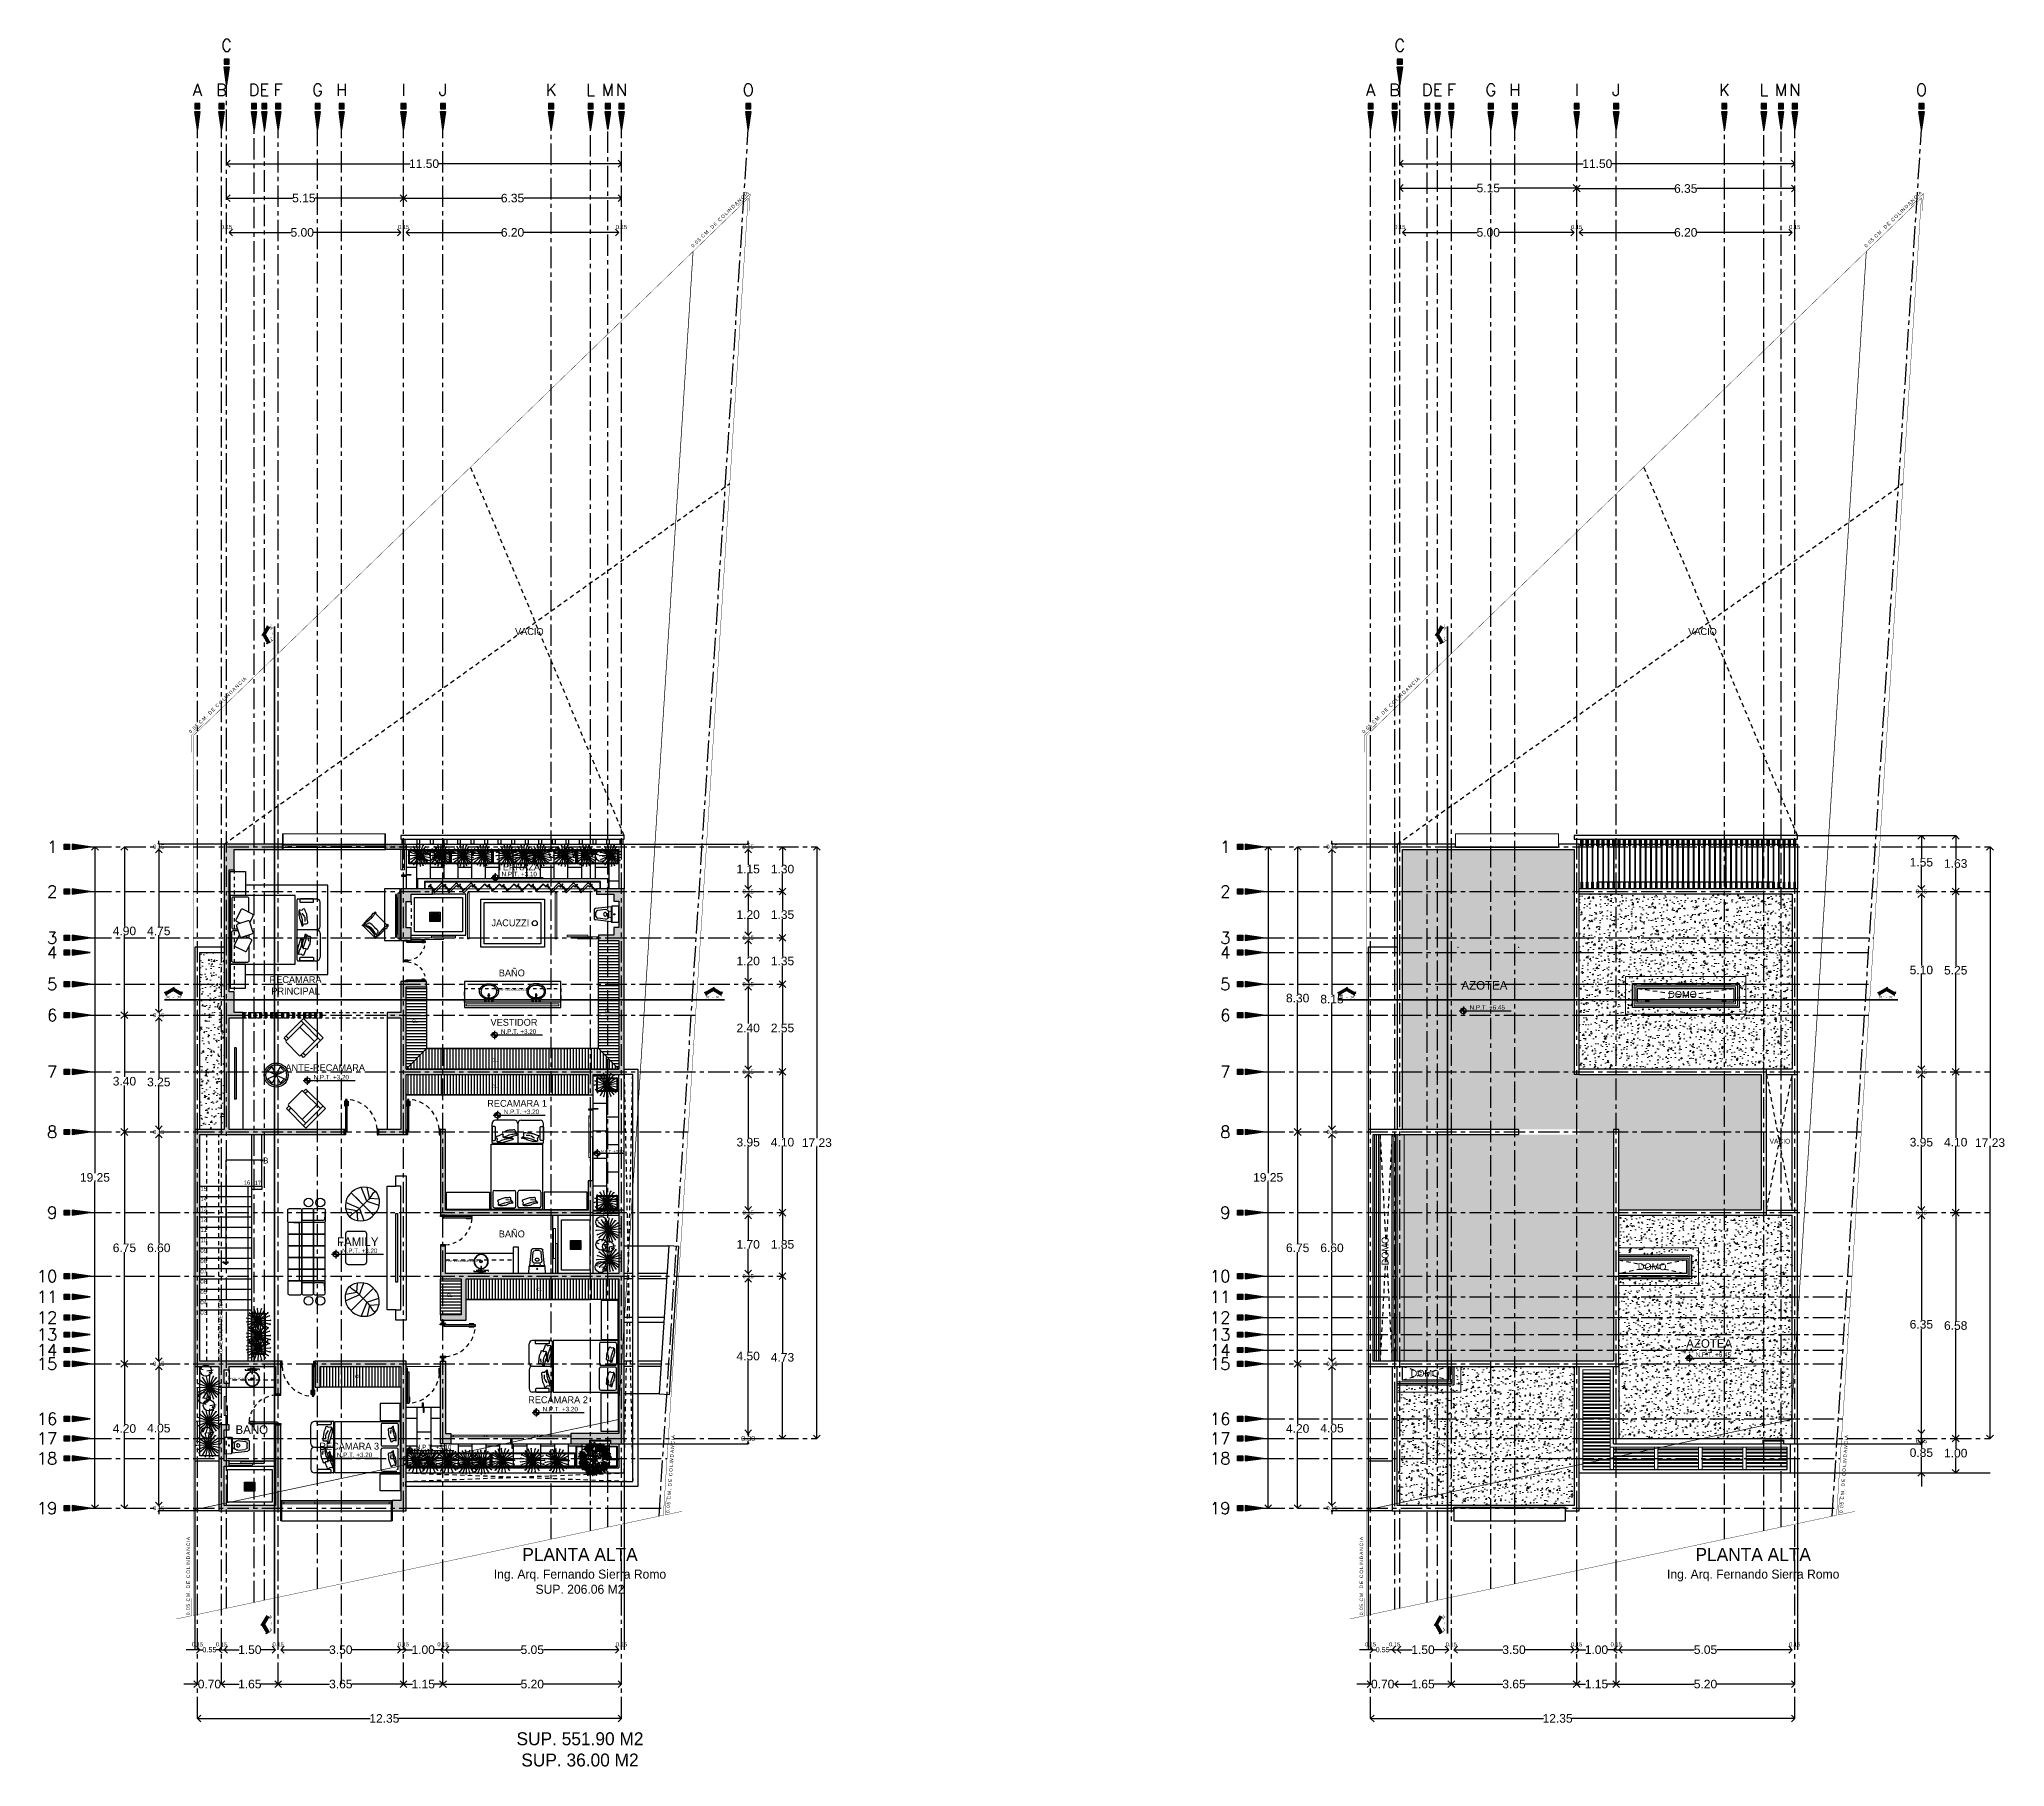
# Model space of a CAD drawing. Header units: metres. Extents: x -58 to 722, y -1100 to 345.
# Drawn here: x 79.4 to 136.6, y 144 to 194.2 of the extents above; entities that cross this region are included whole.
import ezdxf
from ezdxf.enums import TextEntityAlignment as Align

# ---------------------------------------------------------------- set-up
doc = ezdxf.new("R2010")
doc.units = ezdxf.units.M
doc.header["$MEASUREMENT"] = 0
for name, pattern in [('CENTER2', [1.125, 0.75, -0.125, 0.125, -0.125]), ('CENTERX2', [4, 2.5, -0.5, 0.5, -0.5]), ('HIDDEN', [0.375, 0.25, -0.125]), ('HIDDEN2', [0.1875, 0.125, -0.0625])]:
    doc.linetypes.add(name, pattern=pattern)
doc.layers.get('0').update_dxf_attribs({"color": 255})
doc.layers.get('DEFPOINTS').update_dxf_attribs({"color": 250})
for name, color, linetype in [('FSR_ARQ_001TERRENO', 8, 'Continuous'), ('FSR_ARQ_003RELLENODEMUROS', 251, 'Continuous'), ('FSR_ARQ_005VEGETACION', 64, 'Continuous'), ('FSR_ARQ_007PROYECCIONES', 200, 'HIDDEN2'), ('FSR_ARQ_008MOBILIARIO', 115, 'Continuous'), ('FSR_ARQ_009ESCALERA', 40, 'Continuous'), ('FSR_ARQ_010MUROBAJO', 33, 'Continuous'), ('FSR_ARQ_011MOBILIARIOSANI', 124, 'Continuous'), ('FSR_ARQ_012PUERTAS', 233, 'Continuous'), ('FSR_ARQ_014TEXTOS', 142, 'Continuous'), ('FSR_ARQ_015COTAS', 125, 'Continuous'), ('FSR_ARQ_016EJES', 135, 'CENTER2'), ('FSR_ARQ_017EJESTEXT', 135, 'Continuous'), ('FSR_ARQ_018HATCH', 252, 'Continuous'), ('FSR_ARQ_019INDICADORES', 65, 'Continuous'), ('FSR_ARQ_022AREAS', 110, 'Continuous'), ('FSR_ARQ_024LINEACORTE', 10, 'Continuous'), ('FSR_ARQ_025RESTRI', 140, 'Continuous'), ('FSR_ARQ_027BARANDALES', 123, 'Continuous'), ('FSR_ARQ_028JARDINERAS', 133, 'Continuous'), ('FSR_ARQ_29PERFILES ACERO', 143, 'Continuous')]:
    doc.layers.add(name, color=color, linetype=linetype)
for name, color, linetype, lineweight in [('FSR_ARQ_002MURO', 150, 'Continuous', 30), ('FSR_ARQ_006ARBOLES', 74, 'Continuous', 0), ('FSR_ARQ_013VENTANAS', 4, 'Continuous', 5)]:
    doc.layers.add(name, color=color, linetype=linetype, lineweight=lineweight)
doc.styles.add('Arial', font='arial.ttf')
doc.styles.add('ESPACIOS', font='GOTHIC.TTF')
doc.styles.add('LETRAS 75', font='swiss.ttf', dxfattribs={"height": 0.05})
doc.styles.add('ROMANT', font='romant.shx')
doc.styles.add('style1', font='arial.ttf')
doc.dimstyles.new('PP_PACO', dxfattribs={"dimtxt": 0.18, "dimasz": 0.075, "dimexe": 0.075, "dimexo": 0, "dimgap": 0, "dimtad": 0, "dimtih": 1, "dimtoh": 1, "dimzin": 1, "dimdsep": 46, "dimtxsty": 'style1', "dimcen": 0.15, "dimse1": 1, "dimse2": 1, "dimclrd": 256, "dimclre": 256, "dimadec": 0, "dimazin": 0, "dimtfac": 1, "dimtmove": 0, "dimatfit": 3, "dimfxl": 0.075, "dimarcsym": 0})
pattern_1 = [(0, (58.575389, 148.357894), (0.00625, 0.0125), [0, -0.0125])]
pattern_2 = [(0, (58.575389, 148.357894), (0.0078125, 0.015625), [0, -0.015625])]
pattern_3 = [(50, (33.18176, 148.3579), (0.4303561, -0.0376513), [0.045, -0.495]), (355, (33.18176, 148.3579), (-0.0832508, 0.4513153), [0.036, -0.396]), (100.45144, (33.2176, 148.35476), (0.3471053, 0.413664), [0.0382441, -0.4206853]), (46.1842, (33.18176, 148.4779), (0.6403448, -0.0993116), [0.0675, -0.7425]), (96.6356, (33.2351, 148.4696), (0.560797, 0.584471), [0.057366, -0.6310283]), (351.1842, (33.18176, 148.4779), (0.560797, 0.584471), [0.054, -0.594]), (21, (33.24176, 148.4479), (0.3581442, -0.2415713), [0.045, -0.495]), (326, (33.24176, 148.4479), (0.1459892, 0.43509), [0.036, -0.396]), (71.45144, (33.2716, 148.42776), (0.5041334, 0.1935187), [0.0382441, -0.4206853]), (37.5, (33.18176, 148.3579), (0.00729591, 0.19973631), [0, -0.3912, 0, -0.402, 0, -0.3975]), (7.5, (33.18176, 148.3579), (0.1578417, 0.23664703), [0, -0.2292, 0, -0.3822, 0, -0.1515]), (327.5, (33.04796, 148.3579), (0.32029346, -0.01353292), [0, -0.15, 0, -0.468, 0, -0.621]), (317.5, (32.98796, 148.3579), (0.3499117, 0.060063), [0, -0.195, 0, -0.3108, 0, -0.441])]

msp = doc.modelspace()

# ---------------------------------------------------------------- texts
at = {"layer": 'FSR_ARQ_007PROYECCIONES', "char_height": 0.2, "attachment_point": 1, "style": 'ESPACIOS'}
for insert in [(92.049, 177.096), (126.21, 177.096)]:
    msp.add_mtext_dynamic_manual_height_columns('\\pxqc;VACIO', width=3.17699, gutter_width=0.75, heights=[0], dxfattribs=dict(at, insert=insert))
at = {"layer": 'FSR_ARQ_008MOBILIARIO', "char_height": 0.0986, "attachment_point": 7, "style": 'ESPACIOS'}
for insert in [(95.83, 165.92), (90.219, 165.603), (92.533, 164.473), (92.533, 163.705), (91.229, 157.623), (93.836, 157.796), (88.558, 155.266)]:
    msp.add_mtext_dynamic_manual_height_columns('CL', width=0.18501, gutter_width=0.296, heights=[0], dxfattribs=dict(at, insert=insert))
at = {"layer": 'FSR_ARQ_014TEXTOS'}
for s, height, style, p in [('N.P.T. +3.10', 0.13058, 'LETRAS 75', (92.829, 169.872)), ('N.P.T. +6.45', 0.13058, 'LETRAS 75', (121.017, 165.988)), ('N.P.T. +3.20', 0.13058, 'LETRAS 75', (92.81, 165.286)), ('N.P.T. +3.20', 0.13058, 'LETRAS 75', (87.356, 163.958)), ('N.P.T. +3.20', 0.13058, 'LETRAS 75', (92.894, 162.952)), ('B', 0.175, 'ESPACIOS', (85.885, 161.512)), ('N.P.T. +3.10', 0.08314, 'LETRAS 75', (95.721, 161.821)), ('15', 0.1225, 'ESPACIOS', (84.06, 160.72)), ('16', 0.1225, 'ESPACIOS', (85.324, 160.895)), ('17', 0.1225, 'ESPACIOS', (85.639, 160.885)), ('14', 0.1225, 'ESPACIOS', (84.06, 160.42)), ('13', 0.1225, 'ESPACIOS', (84.06, 160.12)), ('12', 0.1225, 'ESPACIOS', (84.06, 159.82)), ('11', 0.1225, 'ESPACIOS', (84.06, 159.52)), ('10', 0.1225, 'ESPACIOS', (84.06, 159.22)), ('09', 0.1225, 'ESPACIOS', (84.06, 158.911)), ('08', 0.1225, 'ESPACIOS', (84.06, 158.611)), ('N.P.T. +3.20', 0.13058, 'LETRAS 75', (88.185, 158.906)), ('07', 0.1225, 'ESPACIOS', (84.06, 158.311)), ('06', 0.1225, 'ESPACIOS', (84.06, 158.011)), ('05', 0.1225, 'ESPACIOS', (84.06, 157.71)), ('04', 0.1225, 'ESPACIOS', (84.06, 157.41)), ('03', 0.1225, 'ESPACIOS', (84.06, 157.11)), ('N.P.T. +6.45', 0.13058, 'LETRAS 75', (127.599, 155.883)), ('N.P.T. +3.20', 0.13058, 'LETRAS 75', (94.024, 154.298)), ('N.P.T. +3.20', 0.13058, 'LETRAS 75', (88.033, 152.965)), ('N.P.T. +3.10', 0.13058, 'LETRAS 75', (90.338, 153.194))]:
    msp.add_text(s, height=height, dxfattribs=dict(at, style=style)).set_placement(p)
at = {"layer": 'FSR_ARQ_014TEXTOS', "attachment_point": 1, "style": 'ESPACIOS'}
for s, width, gutter_width, heights, insert, char_height, rotation in [('{\\fIrisUPC|b0|i0|c0|p34;\\T1.3;0.05 CM. DE COLINDANCIA}', 2.50062, 0.254, [0], (98.337, 188.238), 0.1, 44.2209), ('{\\fIrisUPC|b0|i0|c0|p34;\\T1.3;0.05 CM. DE COLINDANCIA}', 2.50062, 0.254, [0], (132.498, 188.238), 0.1, 44.2209), ('{\\fIrisUPC|b0|i0|c0|p34;\\T1.3;0.05 CM. DE COLINDANCIA}', 2.50062, 0.254, [0], (83.71, 174.094), 0.1, 44.2209), ('{\\fIrisUPC|b0|i0|c0|p34;\\T1.3;0.05 CM. DE COLINDANCIA}', 2.50062, 0.254, [0], (117.871, 174.094), 0.1, 44.2209), ('DOMO', 3.17699, 0.75, [0], (118.455, 158.547), 0.2, 90), ('PROYECCIÓN DE LOSA', 2.01985, 0.42, [0.269], (84.59, 155.8), 0.112, 90), ('{\\fIrisUPC|b0|i0|c0|p34;\\T1.3;0.05 CM. DE COLINDANCIA}', 2.50062, 0.254, [0], (97.622, 151.339), 0.1, 86.0331), ('{\\fIrisUPC|b0|i0|c0|p34;\\T1.3;0.05 CM. DE COLINDANCIA}', 2.50062, 0.254, [0], (131.783, 151.339), 0.1, 86.0331), ('{\\fIrisUPC|b0|i0|c0|p34;\\T1.3;0.05 CM. DE COLINDANCIA}', 2.50062, 0.254, [0], (83.653, 148.365), 0.1, 89.9333), ('{\\fIrisUPC|b0|i0|c0|p34;\\T1.3;0.05 CM. DE COLINDANCIA}', 2.50062, 0.254, [0], (117.814, 148.365), 0.1, 89.9333)]:
    msp.add_mtext_dynamic_manual_height_columns(s, width=width, gutter_width=gutter_width, heights=heights, dxfattribs=dict(at, insert=insert, char_height=char_height, rotation=rotation))
for s, width, gutter_width, heights, insert, char_height in [('\\pxqc;TERRAZA', 3.17699, 0.75, [0], (91.736, 170.241), 0.2), ('JACUZZI', 1.13943, 0.75, [0], (92.536, 168.617), 0.2), ('\\pi1.20189;BAÑO', 3.17699, 0.75, [0], (91.547, 167.159), 0.2), ('\\pxqc;RECAMARA \\PPRINCIPAL', 3.17699, 0.75, [0], (85.243, 166.963), 0.2), ('PROYECCIÓN DE LOSA', 1.06042, 0.22, [0.141], (92.698, 166.602), 0.0588), ('\\pxi2.9716;AZOTEA', 3.17699, 0.75, [0], (120.036, 166.823), 0.25), ('DOMO', 3.17699, 0.75, [0], (126.799, 166.533), 0.2), ('\\pxqc;VESTIDOR', 3.17699, 0.75, [0], (91.602, 165.721), 0.2), ('\\pxqc;ANTE-RECAMARA', 3.17699, 0.75, [0], (86.105, 164.401), 0.2), ('\\pxqc;RECAMARA 1', 3.17699, 0.75, [0], (91.693, 163.363), 0.2), ('VACIO', 2.22389, 0.525, [0], (129.751, 162.231), 0.14), ('\\pxi2.9716;FAMILY', 3.17699, 0.75, [0], (87.295, 159.359), 0.25), ('\\pi1.20189;BAÑO', 3.17699, 0.75, [0], (91.547, 159.562), 0.2), ('PROYECCIÓN DE LOSA', 1.09951, 0.184, [0.118], (91.212, 158.705), 0.0588), ('DOMO', 3.17699, 0.75, [0], (125.913, 158.608), 0.2), ('\\pxi2.9716;AZOTEA', 3.17699, 0.75, [0], (126.581, 156.398), 0.25), ('PROYECCIÓN DE LOSA', 0.88369, 0.184, [0.118], (84.916, 155.281), 0.049), ('DOMO', 3.17699, 0.75, [0], (119.298, 155.505), 0.2), ('\\pxqc;RECAMARA 2', 3.17699, 0.75, [0], (92.885, 154.734), 0.2), ('\\pi0.7429;BAÑO', 3.17699, 0.75, [0], (84.34, 153.891), 0.25), ('\\pxqc;RECAMARA 3', 3.17699, 0.75, [0], (86.805, 153.384), 0.2), ('\\pxqc;PLANTA ALTA\\P{\\H0.7x;Ing. Arq. Fernando Sierra Romo\\PSUP. 206.06 M2}', 7.3592, 0.565, [0], (91.433, 150.319), 0.3768), ('\\pxqc;PLANTA ALTA\\P{\\H0.7x;Ing. Arq. Fernando Sierra Romo}', 7.3592, 0.565, [0], (125.594, 150.319), 0.3768), ('\\pxqc;SUP. 551.90 M2', 7.3592, 0.565, [0], (91.433, 144.956), 0.3768), ('\\pxqc;SUP. 36.00 M2', 7.3592, 0.565, [0], (91.433, 144.337), 0.3768)]:
    msp.add_mtext_dynamic_manual_height_columns(s, width=width, gutter_width=gutter_width, heights=heights, dxfattribs=dict(at, insert=insert, char_height=char_height))

# ---------------------------------------------------------------- blocks, each defined once
blk = doc.blocks.new('OVAMONO')
for p, q in [((-0.06, -0.02), (0.06, -0.02)), ((-0.06, -0.02), (-0.06, -0.136)), ((-0.021, -0.059), (-0.03, -0.059)), ((-0.014, -0.08), (-0.01, -0.191)), ((-0.01, -0.191), (0.01, -0.191)), ((-0.004, -0.041), (-0.004, -0.033)), ((-0.004, -0.093), (-0.004, -0.084)), ((0.004, -0.041), (0.004, -0.033)), ((0.004, -0.093), (0.004, -0.084)), ((0.01, -0.191), (0.014, -0.08)), ((0.03, -0.059), (0.021, -0.059)), ((0.03, -0.067), (0.021, -0.067)), ((0.06, -0.02), (0.06, -0.136))]:
    blk.add_line(p, q)
at = {"linetype": 'HIDDEN2'}
blk.add_lwpolyline([(0.21, -0.05), (-0.21, -0.05), (-0.21, -0.076), (0.21, -0.076)], close=True, dxfattribs=at)
blk.add_lwpolyline([(-0.021, -0.067), (-0.03, -0.067)])
for centre, radius in [((0, -0.337), 0.035), ((0, -0.337), 0.025), ((0, -0.063), 0.00413)]:
    blk.add_circle(centre, radius)
for centre, radius, start, end in [((0, -0.337), 0.21, 106.6032, 73.4001), ((0, -0.337), 0.2, 93.4675, 86.5338), ((-0.036, -0.063), 0.00723, 328.4667, 31.5333), ((0, -0.063), 0.0227, 99.5941, 170.4059), ((0, -0.063), 0.0227, 189.5941, 260.4059), ((-0.021, -0.041), 0.0176, 270, 0), ((-0.021, -0.084), 0.0176, 0, 90), ((0, -0.027), 0.00723, 238.4667, 301.5333), ((0, -0.099), 0.00723, 58.4667, 121.5333), ((0, -0.063), 0.0227, 9.5941, 80.4059), ((0.021, -0.041), 0.0176, 180, 270), ((0, -0.063), 0.0227, 279.5941, 350.4059), ((0.021, -0.084), 0.0176, 90, 180), ((0.036, -0.063), 0.00723, 148.4667, 211.5333)]:
    blk.add_arc(centre, radius, start, end)
blk = doc.blocks.new('ARP-WC2')
for p, q in [((-19.5, 20), (-15, 61)), ((-12.6, 34.9), (-10.4, 55.5)), ((11, 65), (-11, 65)), ((-5.4, 60), (5.4, 60)), ((12.6, 34.9), (10.4, 55.5)), ((19.5, 20), (15, 61)), ((-22, 0), (-21.5, 16.5)), ((22, 0), (-22, 0)), ((-21.5, 18), (-19.5, 20)), ((21.5, 18), (-21.5, 18)), ((-21.5, 16.5), (-21.5, 18)), ((19.5, 20), (-19.5, 20)), ((-4.7, 26), (4.7, 26)), ((2.5, 32.4), (-2.5, 32.4)), ((21.5, 18), (19.5, 20)), ((21.5, 16.5), (21.5, 18)), ((22, 0), (21.5, 16.5))]:
    blk.add_line(p, q)
for centre, radius in [((-8, 23), 0.5), ((0, 11.5), 1.5), ((8, 23), 0.5)]:
    blk.add_circle(centre, radius)
for centre, radius, start, end in [((-10.5, 60.5), 4.52, 96.2635, 173.7365), ((-5.4, 55), 5, 90, 173.7365), ((5.4, 55), 5, 6.2635, 90), ((10.5, 60.5), 4.52, 6.2635, 83.7365), ((-4.7, 34), 8, 173.7365, 270), ((0, 34.9), 5, 0, 180), ((-2.5, 34.9), 2.5, 180, 270), ((2.5, 34.9), 2.5, 270, 0), ((4.7, 34), 8, 270, 6.2635)]:
    blk.add_arc(centre, radius, start, end)
blk = doc.blocks.new('ARP-CAMA KING SIZE')
for p, q in [((0.23, 1.4), (0.23, 2.1)), ((0.875, 2.2), (0.33, 2.2)), ((0.527, 1.688), (0.531, 1.718)), ((0.531, 1.718), (0.542, 1.746)), ((0.542, 1.746), (0.565, 1.801)), ((0.565, 1.801), (0.576, 1.829)), ((0.576, 1.829), (0.583, 1.858)), ((0.583, 1.858), (0.61, 1.871)), ((0.61, 1.871), (0.63, 1.856)), ((0.63, 1.856), (0.65, 1.841)), ((0.641, 1.847), (0.645, 1.872)), ((0.645, 1.872), (0.657, 1.904)), ((0.65, 1.841), (0.654, 1.835)), ((0.702, 1.842), (0.654, 1.835)), ((0.657, 1.904), (0.682, 1.966)), ((0.68, 1.7), (0.691, 1.728)), ((0.682, 1.966), (0.694, 1.997)), ((0.691, 1.728), (0.703, 1.755)), ((0.694, 1.997), (0.703, 2.029)), ((0.725, 1.842), (0.702, 1.842)), ((0.703, 2.029), (0.733, 2.044)), ((0.703, 1.755), (0.71, 1.784)), ((0.71, 1.784), (0.721, 1.812)), ((0.721, 1.812), (0.725, 1.842)), ((0.725, 1.842), (0.736, 1.808)), ((0.733, 2.044), (0.755, 2.027)), ((0.736, 1.808), (0.738, 1.787)), ((0.738, 1.787), (0.737, 1.767)), ((0.737, 1.767), (0.737, 1.736)), ((0.737, 1.736), (0.737, 1.706)), ((0.755, 2.027), (0.777, 2.01)), ((0.77, 1.691), (0.774, 1.725)), ((0.774, 1.725), (0.799, 1.821)), ((0.777, 2.01), (0.782, 2.004)), ((0.835, 2.012), (0.782, 2.004)), ((0.799, 1.821), (0.811, 1.852)), ((0.811, 1.852), (0.824, 1.883)), ((0.824, 1.883), (0.836, 1.915)), ((0.835, 1.726), (0.827, 1.694)), ((0.861, 2.011), (0.835, 2.012)), ((0.852, 1.756), (0.835, 1.726)), ((0.836, 1.915), (0.844, 1.947)), ((0.844, 1.947), (0.857, 1.978)), ((0.861, 1.788), (0.852, 1.756)), ((0.857, 1.978), (0.861, 2.011)), ((0.861, 2.011), (0.873, 1.974)), ((0.866, 1.827), (0.861, 1.788)), ((0.875, 1.859), (0.866, 1.827)), ((0.873, 1.974), (0.876, 1.95)), ((0.876, 1.95), (0.875, 1.928)), ((0.875, 1.928), (0.875, 1.893)), ((0.875, 1.893), (0.875, 1.859)), ((0.9, 2.175), (0.9, 0.425)), ((0.23, 1.2), (0.23, 0.5)), ((0.33, 1.3), (0.9, 1.3)), ((0.507, 1.504), (0.508, 1.535)), ((0.526, 1.484), (0.507, 1.504)), ((0.508, 1.535), (0.515, 1.564)), ((0.515, 1.564), (0.519, 1.593)), ((0.519, 1.624), (0.52, 1.659)), ((0.519, 1.593), (0.519, 1.624)), ((0.52, 1.659), (0.527, 1.688)), ((0.549, 1.483), (0.526, 1.484)), ((0.573, 1.482), (0.549, 1.483)), ((0.59, 1.488), (0.573, 1.482)), ((0.597, 1.47), (0.59, 1.488)), ((0.616, 1.45), (0.597, 1.47)), ((0.635, 1.435), (0.616, 1.45)), ((0.635, 1.496), (0.639, 1.526)), ((0.639, 1.465), (0.635, 1.496)), ((0.657, 1.414), (0.635, 1.435)), ((0.639, 1.526), (0.643, 1.556)), ((0.639, 1.434), (0.639, 1.465)), ((0.657, 1.414), (0.639, 1.434)), ((0.643, 1.556), (0.647, 1.586)), ((0.647, 1.586), (0.669, 1.672)), ((0.661, 1.444), (0.657, 1.414)), ((0.684, 1.53), (0.661, 1.444)), ((0.669, 1.672), (0.68, 1.7)), ((0.695, 1.558), (0.684, 1.53)), ((0.71, 1.158), (0.689, 1.136)), ((0.702, 1.587), (0.695, 1.558)), ((0.717, 1.613), (0.702, 1.587)), ((0.732, 1.175), (0.71, 1.158)), ((0.718, 1.596), (0.714, 1.607)), ((0.725, 1.642), (0.717, 1.613)), ((0.739, 1.573), (0.718, 1.596)), ((0.73, 1.677), (0.725, 1.642)), ((0.737, 1.706), (0.73, 1.677)), ((0.756, 1.199), (0.732, 1.175)), ((0.756, 1.199), (0.736, 1.176)), ((0.736, 1.176), (0.736, 1.142)), ((0.761, 1.556), (0.739, 1.573)), ((0.761, 1.166), (0.756, 1.199)), ((0.761, 1.625), (0.765, 1.658)), ((0.765, 1.59), (0.761, 1.625)), ((0.785, 1.533), (0.761, 1.556)), ((0.786, 1.069), (0.761, 1.166)), ((0.765, 1.658), (0.77, 1.691)), ((0.765, 1.555), (0.765, 1.59)), ((0.785, 1.533), (0.765, 1.555)), ((0.79, 1.566), (0.785, 1.533)), ((0.815, 1.663), (0.79, 1.566)), ((0.827, 1.694), (0.815, 1.663)), ((0.609, 1.12), (0.589, 1.098)), ((0.589, 1.098), (0.589, 1.064)), ((0.589, 1.064), (0.597, 1.031)), ((0.597, 1.031), (0.601, 0.998)), ((0.601, 0.998), (0.602, 0.964)), ((0.602, 0.964), (0.603, 0.925)), ((0.603, 0.925), (0.611, 0.892)), ((0.635, 1.122), (0.609, 1.12)), ((0.611, 0.892), (0.615, 0.859)), ((0.615, 0.859), (0.628, 0.828)), ((0.628, 0.828), (0.653, 0.766)), ((0.661, 1.123), (0.635, 1.122)), ((0.653, 0.766), (0.665, 0.735)), ((0.681, 1.116), (0.661, 1.123)), ((0.665, 0.735), (0.673, 0.703)), ((0.673, 0.703), (0.704, 0.687)), ((0.689, 1.136), (0.681, 1.116)), ((0.704, 0.687), (0.726, 0.704)), ((0.726, 0.704), (0.748, 0.722)), ((0.736, 1.142), (0.732, 1.107)), ((0.732, 1.107), (0.736, 1.073)), ((0.736, 1.073), (0.74, 1.04)), ((0.74, 1.04), (0.744, 1.007)), ((0.744, 1.007), (0.769, 0.91)), ((0.748, 0.722), (0.753, 0.728)), ((0.806, 0.72), (0.753, 0.728)), ((0.769, 0.91), (0.782, 0.879)), ((0.782, 0.879), (0.794, 0.848)), ((0.798, 1.038), (0.786, 1.069)), ((0.794, 0.848), (0.807, 0.817)), ((0.806, 1.006), (0.798, 1.038)), ((0.823, 0.976), (0.806, 1.006)), ((0.832, 0.721), (0.806, 0.72)), ((0.807, 0.817), (0.815, 0.785)), ((0.815, 0.785), (0.828, 0.754)), ((0.831, 0.944), (0.823, 0.976)), ((0.828, 0.754), (0.832, 0.721)), ((0.837, 0.905), (0.831, 0.944)), ((0.832, 0.721), (0.844, 0.758)), ((0.845, 0.873), (0.837, 0.905)), ((0.844, 0.758), (0.847, 0.782)), ((0.846, 0.838), (0.845, 0.873)), ((0.845, 0.804), (0.846, 0.838)), ((0.847, 0.782), (0.845, 0.804)), ((0.875, 0.4), (0.33, 0.4))]:
    blk.add_line(p, q)
for points in [[(2.4, 2.3), (2.85, 2.3), (2.85, 3), (2.4, 3)], [(2.85, 0.3), (2.85, 2.3), (0.95, 2.3), (0.95, 0.3)], [(2.4, 0.3), (2.85, 0.3), (2.85, -0.4), (2.4, -0.4)]]:
    blk.add_lwpolyline(points, close=True)
for points in [[(2.4, 2.6), (0, 2.6), (0, 0), (2.4, 0)], [(0.58, 1.522), (0.569, 1.628)], [(2.3, 1.448), (2.3, 1.54)], [(0.664, 1.054), (0.664, 0.935)], [(0.675, 0.921), (0.746, 0.815)]]:
    blk.add_lwpolyline(points)
for points in [[(0.44, 2.2), (0.79, 2.2, -0.414214), (0.815, 2.175), (0.815, 2.125, -0.414214), (0.79, 2.1), (0.44, 2.1, -0.414214), (0.415, 2.125), (0.415, 2.175, -0.414214)], [(2.335, 1.038), (2.63, 1.135, 0.414214), (2.659, 1.192), (2.562, 1.486, 0.414214), (2.505, 1.515), (2.211, 1.418, 0.414214), (2.182, 1.362), (2.278, 1.067, 0.414214)], [(0.44, 0.4), (0.79, 0.4, 0.414214), (0.815, 0.425), (0.815, 0.475, 0.414214), (0.79, 0.5), (0.44, 0.5, 0.414214), (0.415, 0.475), (0.415, 0.425, 0.414214)]]:
    blk.add_lwpolyline(points, format="xyb", close=True)
for points in [[(2.576, 1.443, 0.034295), (2.579, 1.448), (2.719, 1.725, 0.414214), (2.7, 1.785), (2.423, 1.926, 0.414214), (2.363, 1.906), (2.223, 1.629, 0.414214), (2.242, 1.569), (2.41, 1.484)], [(2.3, 1.782), (2.3, 2.205, -0.414214), (2.345, 2.25), (2.755, 2.25, -0.414214), (2.8, 2.205), (2.8, 1.37, -0.414214), (2.755, 1.325), (2.615, 1.325)], [(2.3, 0.789), (2.3, 0.395, 0.414214), (2.345, 0.35), (2.755, 0.35, 0.414214), (2.8, 0.395), (2.8, 1.23, 0.414214), (2.755, 1.275), (2.631, 1.275)], [(2.272, 1.086), (2.178, 0.901, 0.414214), (2.198, 0.841), (2.475, 0.701, 0.414214), (2.535, 0.721), (2.675, 0.997, 0.414214), (2.655, 1.058), (2.553, 1.11)]]:
    blk.add_lwpolyline(points, format="xyb")
for centre, radius, start, end in [((0.33, 2.1), 0.1, 90, 180), ((0.875, 2.175), 0.025, 360, 90), ((0.33, 1.4), 0.1, 180, 270), ((0.33, 1.2), 0.1, 90, 180), ((0.33, 0.5), 0.1, 180, 270), ((0.875, 0.425), 0.025, 270, 360)]:
    blk.add_arc(centre, radius, start, end)
blk = doc.blocks.new('ARP-LAVABO 3')
for points in [[(-0.1, 0.092), (-0.152, 0.092)], [(-0.152, 0.084), (-0.152, 0.092)], [(-0.108, 0.084), (-0.152, 0.084)], [(-0.078, 0), (-0.078, 0.01), (-0.126, 0.01), (-0.126, 0)], [(-0.122, 0.07), (-0.082, 0.11)], [(-0.122, 0.01), (-0.122, 0.07)], [(-0.082, 0.01), (-0.082, 0.11)], [(-0.072, 0.092), (-0.082, 0.092)], [(-0.072, 0.084), (-0.082, 0.084)], [(-0.072, 0.084), (-0.072, 0.092)], [(0.024, 0), (0.024, 0.01), (-0.024, 0.01), (-0.024, 0)], [(-0.011, 0.01), (-0.011, 0.24)], [(0.01, 0.01), (0.01, 0.24)], [(0.072, 0.092), (0.082, 0.092)], [(0.072, 0.084), (0.072, 0.092)], [(0.072, 0.084), (0.082, 0.084)], [(0.078, 0), (0.078, 0.01), (0.126, 0.01), (0.126, 0)], [(0.082, 0.01), (0.082, 0.11)], [(0.122, 0.07), (0.082, 0.11)], [(0.1, 0.092), (0.152, 0.092)], [(0.108, 0.084), (0.152, 0.084)], [(0.122, 0.01), (0.122, 0.07)], [(0.152, 0.084), (0.152, 0.092)]]:
    blk.add_lwpolyline(points)
for centre, radius, start, end in [((0, 0.197), 0.0287, 111.4918, 139.7848), ((0, 0.197), 0.0225, 117.871, 242.129), ((0.006, 0.226), 0.0291, 199.4413, 202.3396), ((0.278, 0.472), 0.395, 220.7339, 221.1202), ((0, 0.197), 0.0247, 115.1184, 142.5047), ((0, 0.24), 0.0105, 0, 180), ((0, 0.197), 0.0225, 297.871, 62.129), ((0, 0.197), 0.0287, 44.835, 68.549), ((0, 0.197), 0.0247, 39.0296, 64.8726), ((0.038, 0.176), 0.0415, 114.8298, 117.3809), ((-0.001, 0.197), 0.0297, 38.5471, 44.1134), ((-0.272, 0.47), 0.388, 318.8373, 319.1493)]:
    blk.add_arc(centre, radius, start, end)
for points, knots in [([(0.087, 0.105), (0.091, 0.106), (0.101, 0.109), (0.116, 0.114), (0.134, 0.121), (0.152, 0.13), (0.169, 0.139), (0.186, 0.151), (0.202, 0.163), (0.216, 0.177), (0.23, 0.191), (0.242, 0.207), (0.251, 0.223), (0.258, 0.238), (0.264, 0.252), (0.268, 0.266), (0.271, 0.28), (0.273, 0.294), (0.274, 0.308), (0.274, 0.324), (0.272, 0.34), (0.269, 0.356), (0.265, 0.372), (0.259, 0.386), (0.253, 0.4), (0.245, 0.414), (0.236, 0.428), (0.224, 0.444), (0.21, 0.459), (0.195, 0.473), (0.178, 0.485), (0.16, 0.497), (0.142, 0.507), (0.123, 0.516), (0.103, 0.523), (0.083, 0.529), (0.062, 0.534), (0.041, 0.537), (0.018, 0.54), (-0.007, 0.54), (-0.034, 0.539), (-0.058, 0.536), (-0.081, 0.531), (-0.101, 0.526), (-0.12, 0.519), (-0.135, 0.513), (-0.146, 0.507), (-0.154, 0.503), (-0.161, 0.499), (-0.169, 0.495), (-0.177, 0.489), (-0.186, 0.483), (-0.195, 0.476), (-0.205, 0.467), (-0.215, 0.458), (-0.225, 0.447), (-0.234, 0.437), (-0.242, 0.425), (-0.251, 0.411), (-0.258, 0.397), (-0.264, 0.382), (-0.269, 0.366), (-0.273, 0.35), (-0.276, 0.332), (-0.276, 0.315), (-0.275, 0.295), (-0.273, 0.284), (-0.272, 0.277)], [0.2807628, 0.2807628, 0.2807628, 0.2807628, 0.2884087, 0.3001749, 0.312392, 0.3250737, 0.3378839, 0.3506498, 0.3633718, 0.3760441, 0.3886788, 0.401283, 0.4138642, 0.4234318, 0.4328578, 0.4422743, 0.4515529, 0.460566, 0.46932, 0.4792543, 0.4901982, 0.500709, 0.5107917, 0.5204984, 0.5301271, 0.5400056, 0.5507524, 0.5633851, 0.5764506, 0.5897833, 0.603163, 0.6165612, 0.6299713, 0.6433844, 0.6568221, 0.670286, 0.6837619, 0.6972346, 0.7113137, 0.7281432, 0.7449882, 0.7618212, 0.7753585, 0.7885485, 0.8013569, 0.8137781, 0.8198299, 0.8253828, 0.8308514, 0.8362742, 0.8423396, 0.8490826, 0.8567234, 0.8652497, 0.8745471, 0.8828984, 0.8918057, 0.9012619, 0.9112842, 0.921908, 0.9324255, 0.9426013, 0.9531966, 0.9642637, 0.9757486, 0.9876579, 1, 1, 1, 1]), ([(-0.272, 0.277), (-0.27, 0.27), (-0.267, 0.259), (-0.26, 0.24), (-0.252, 0.224), (-0.243, 0.209), (-0.232, 0.194), (-0.219, 0.18), (-0.205, 0.167), (-0.191, 0.155), (-0.177, 0.144), (-0.161, 0.135), (-0.146, 0.127), (-0.131, 0.12), (-0.117, 0.115), (-0.104, 0.11), (-0.094, 0.107), (-0.089, 0.106), (-0.087, 0.105)], [0, 0, 0, 0, 0.0124148, 0.0244555, 0.0361327, 0.0474518, 0.0587233, 0.0713376, 0.0834501, 0.0950587, 0.1062715, 0.1179731, 0.1290081, 0.1393623, 0.1489374, 0.1576266, 0.1656228, 0.1690532, 0.1690532, 0.1690532, 0.1690532]), ([(-0.149, 0.166), (-0.155, 0.17), (-0.161, 0.175), (-0.172, 0.184), (-0.177, 0.189), (-0.192, 0.205), (-0.201, 0.216), (-0.21, 0.232), (-0.211, 0.235), (-0.214, 0.241), (-0.216, 0.245), (-0.22, 0.254), (-0.222, 0.261), (-0.225, 0.272), (-0.226, 0.275), (-0.228, 0.282), (-0.228, 0.286), (-0.23, 0.297), (-0.23, 0.304), (-0.23, 0.318), (-0.23, 0.325), (-0.228, 0.336), (-0.228, 0.339), (-0.226, 0.346), (-0.225, 0.35), (-0.221, 0.367), (-0.215, 0.38), (-0.204, 0.399), (-0.2, 0.405), (-0.192, 0.417), (-0.187, 0.422), (-0.172, 0.438), (-0.161, 0.448), (-0.149, 0.456)], [0, 0, 0, 0, 0.0625, 0.0625, 0.125, 0.125, 0.25, 0.25, 0.28125, 0.28125, 0.3125, 0.3125, 0.375, 0.375, 0.40625, 0.40625, 0.4375, 0.4375, 0.5, 0.5, 0.5625, 0.5625, 0.59375, 0.59375, 0.625, 0.625, 0.75, 0.75, 0.8125, 0.8125, 0.875, 0.875, 1, 1, 1, 1]), ([(-0.149, 0.456), (-0.138, 0.462), (-0.126, 0.469), (-0.109, 0.478), (-0.103, 0.481), (-0.091, 0.486), (-0.084, 0.488), (-0.072, 0.492), (-0.066, 0.493), (-0.053, 0.496), (-0.046, 0.497), (-0.026, 0.499), (-0.013, 0.5), (0, 0.501)], [0, 0, 0, 0, 0.25, 0.25, 0.375, 0.375, 0.5, 0.5, 0.625, 0.625, 0.75, 0.75, 1, 1, 1, 1]), ([(-0.011, 0.122), (-0.02, 0.123), (-0.03, 0.124), (-0.046, 0.126), (-0.052, 0.127), (-0.065, 0.13), (-0.071, 0.131), (-0.084, 0.135), (-0.09, 0.137), (-0.102, 0.142), (-0.108, 0.145), (-0.126, 0.153), (-0.137, 0.16), (-0.149, 0.166)], [0.066955, 0.066955, 0.066955, 0.066955, 0.25, 0.25, 0.375, 0.375, 0.5, 0.5, 0.625, 0.625, 0.75, 0.75, 1, 1, 1, 1]), ([(-0.082, 0.104), (-0.082, 0.104), (-0.076, 0.103), (-0.066, 0.101), (-0.051, 0.098), (-0.037, 0.096), (-0.023, 0.095), (-0.014, 0.095), (-0.011, 0.095)], [0.17206498, 0.17206498, 0.17206498, 0.17206498, 0.17291803, 0.18244152, 0.19203941, 0.20155453, 0.21098198, 0.21819472, 0.21819472, 0.21819472, 0.21819472]), ([(0, 0.501), (0.013, 0.5), (0.026, 0.499), (0.053, 0.496), (0.066, 0.494), (0.085, 0.488), (0.091, 0.486), (0.103, 0.481), (0.109, 0.478), (0.127, 0.469), (0.138, 0.462), (0.149, 0.456)], [0, 0, 0, 0, 0.25, 0.25, 0.5, 0.5, 0.625, 0.625, 0.75, 0.75, 1, 1, 1, 1]), ([(0.149, 0.166), (0.137, 0.16), (0.126, 0.153), (0.108, 0.144), (0.102, 0.142), (0.09, 0.137), (0.084, 0.135), (0.065, 0.129), (0.052, 0.127), (0.03, 0.124), (0.02, 0.123), (0.01, 0.122)], [0, 0, 0, 0, 0.25, 0.25, 0.375, 0.375, 0.5, 0.5, 0.75, 0.75, 0.9330467, 0.9330467, 0.9330467, 0.9330467]), ([(0.01, 0.095), (0.016, 0.095), (0.028, 0.096), (0.046, 0.097), (0.064, 0.1), (0.076, 0.103), (0.082, 0.104), (0.082, 0.104)], [0.23157026, 0.23157026, 0.23157026, 0.23157026, 0.24252548, 0.25407011, 0.26627112, 0.27710375, 0.27768861, 0.27768861, 0.27768861, 0.27768861]), ([(0.149, 0.456), (0.155, 0.452), (0.161, 0.447), (0.172, 0.438), (0.177, 0.433), (0.192, 0.417), (0.201, 0.406), (0.21, 0.39), (0.211, 0.387), (0.215, 0.38), (0.216, 0.377), (0.22, 0.367), (0.223, 0.36), (0.226, 0.347), (0.228, 0.34), (0.229, 0.329), (0.23, 0.325), (0.23, 0.318), (0.23, 0.315), (0.23, 0.304), (0.23, 0.297), (0.228, 0.286), (0.228, 0.282), (0.226, 0.275), (0.225, 0.272), (0.222, 0.261), (0.22, 0.255), (0.215, 0.241), (0.211, 0.235), (0.204, 0.222), (0.2, 0.216), (0.191, 0.205), (0.187, 0.199), (0.177, 0.189), (0.172, 0.184), (0.161, 0.175), (0.155, 0.17), (0.149, 0.166)], [0, 0, 0, 0, 0.0625, 0.0625, 0.125, 0.125, 0.25, 0.25, 0.28125, 0.28125, 0.3125, 0.3125, 0.375, 0.375, 0.4375, 0.4375, 0.46875, 0.46875, 0.5, 0.5, 0.5625, 0.5625, 0.59375, 0.59375, 0.625, 0.625, 0.6875, 0.6875, 0.75, 0.75, 0.8125, 0.8125, 0.875, 0.875, 0.9375, 0.9375, 1, 1, 1, 1])]:
    blk.add_open_spline(points, degree=3, knots=knots)
blk = doc.blocks.new('ARP-PLANTA 18')
for p, q in [((0, 0), (-0.356, -0.046)), ((-0.353, 0.066), (-0.342, 0.055)), ((0, 0), (-0.352, 0.07)), ((0, 0), (-0.335, -0.139)), ((-0.317, 0.169), (-0.306, 0.148)), ((0, 0), (-0.317, 0.169)), ((0, 0), (-0.289, -0.216)), ((-0.278, 0.224), (-0.261, 0.199)), ((0, 0), (-0.278, 0.224)), ((-0.215, 0.292), (-0.204, 0.258)), ((0, 0), (-0.213, 0.289)), ((0, 0), (-0.213, -0.289)), ((-0.13, 0.342), (-0.13, 0.313)), ((0, 0), (-0.128, 0.335)), ((0, 0), (-0.127, -0.338)), ((-0.037, 0.357), (-0.039, 0.342)), ((0, 0), (-0.034, 0.357)), ((0, 0), (-0.024, -0.358)), ((0, 0), (0.088, 0.347)), ((0, 0), (0.183, 0.309)), ((0, 0), (0.275, 0.228)), ((0, 0), (0.328, 0.144)), ((0, 0), (0.359, 0.008)), ((0, 0), (0.086, -0.348)), ((0, 0), (0.197, -0.304)), ((0, 0), (0.284, -0.22)), ((0, 0), (0.342, -0.118)), ((0, 0), (0, 0)), ((0.088, 0.347), (0.07, 0.321)), ((0.183, 0.309), (0.162, 0.3)), ((0.275, 0.228), (0.247, 0.22)), ((0.328, 0.144), (0.306, 0.123)), ((0.306, 0.123), (0.306, 0.127)), ((0.359, 0.008), (0.335, 0)), ((-0.356, -0.045), (-0.331, -0.034)), ((-0.335, -0.139), (-0.328, -0.127)), ((-0.289, -0.216), (-0.275, -0.19)), ((-0.215, -0.292), (-0.208, -0.262)), ((-0.127, -0.338), (-0.12, -0.304)), ((-0.021, -0.358), (-0.014, -0.338)), ((0.087, -0.348), (0.085, -0.325)), ((0.197, -0.304), (0.19, -0.275)), ((0.286, -0.216), (0.282, -0.203)), ((0.342, -0.118), (0.317, -0.101))]:
    blk.add_line(p, q)
blk = doc.blocks.new('ARP-PLANTA 17')
for points in [[(-0.159, 0.069), (-0.072, 0.046)], [(-0.149, 0.092), (-0.116, 0.074)], [(0.035, 0.006), (0.223, 0.037)], [(0.091, -0.038), (0.167, -0.072)], [(0.106, -0.021), (0.196, -0.035)]]:
    blk.add_lwpolyline(points)
at = {"extrusion": (0, 0, -1)}
for start_param, end_param in [(7.554134, 10.552723), (10.686674, 13.60901)]:
    blk.add_ellipse((0.007, 0.011), major_axis=(0.114, 0.114), ratio=1, start_param=start_param, end_param=end_param, dxfattribs=at)
blk = doc.blocks.new('Flecha_1')
blk.add_hatch(color=256).paths.add_polyline_path([(0, 0.00076), (0.00304, -0.001), (0.00285, -0.00132), (0, 0.00032), (-0.00285, -0.00132), (-0.00304, -0.001)])
for p, q in [((0.00032, 0.00127), (-0.00375, -0.00108)), ((0, 0), (-0.00328, -0.00189)), ((-0.00032, 0.00127), (0.00375, -0.00108)), ((0, 0), (0.00328, -0.00189)), ((-0.00361, -0.00057), (-0.00277, -0.00203)), ((0.00361, -0.00057), (0.00277, -0.00203))]:
    blk.add_line(p, q)
blk.add_lwpolyline([(0, 0.00076), (0.00304, -0.001), (0.00285, -0.00132), (0, 0.00032), (-0.00285, -0.00132), (-0.00304, -0.001)], close=True)
blk = doc.blocks.new('Di-p0101')
at = {"const_width": 0.2}
blk.add_lwpolyline([(0, 0.8), (0, 1)], dxfattribs=at)
for points in [[(0.1, 1), (0.1, 0.8), (-0.1, 0.8), (-0.1, 1)], [(0, 0), (0.1, 0.7), (-0.1, 0.7)]]:
    blk.add_lwpolyline(points, close=True)
blk.add_lwpolyline([(0, 0, 0, 0.2, 0), (0, 0.7, 0.2, 0.2, 0)], format="xyseb")
at = {"style": 'ROMANT'}
blk.add_attdef('1', text='', height=0.6, dxfattribs=at).set_placement((0, 1.3), align=Align.CENTER)
blk = doc.blocks.new('_Open90')
at = {"color": 0, "linetype": 'ByBlock', "lineweight": -2}
for p, q in [((0, 0), (-1, 0)), ((-0.5, 0.5), (0, 0)), ((0, 0), (-0.5, -0.5))]:
    blk.add_line(p, q, dxfattribs=at)
blk = doc.blocks.new('*D220')
at = {"layer": 'DEFPOINTS', "color": 0, "ltscale": 0.01, "transparency": 16777216}
for p in [(84.898, 188.613), (89.898, 188.613), (89.898, 188.613)]:
    blk.add_point(p, dxfattribs=at)
at = {"layer": 'FSR_ARQ_015COTAS', "lineweight": -2, "ltscale": 0.01, "transparency": 16777216}
for p, q in [((85.098, 188.613), (86.7, 188.613)), ((89.698, 188.613), (87.349, 188.613))]:
    blk.add_line(p, q, dxfattribs=at)
at = {"layer": 'FSR_ARQ_015COTAS', "lineweight": -2, "ltscale": 0.01, "transparency": 16777216, "xscale": 0.2, "yscale": 0.2, "zscale": 0.2, "rotation": 180}
blk.add_blockref('_Open90', (84.898, 188.613), dxfattribs=at)
at = {"layer": 'FSR_ARQ_015COTAS', "lineweight": -2, "ltscale": 0.01, "transparency": 16777216, "xscale": 0.2, "yscale": 0.2, "zscale": 0.2}
blk.add_blockref('_Open90', (89.898, 188.613), dxfattribs=at)
at = {"layer": 'FSR_ARQ_015COTAS', "color": 0, "ltscale": 0.01, "transparency": 16777216, "insert": (87.025, 188.613), "char_height": 0.25, "attachment_point": 5, "style": 'style1'}
blk.add_mtext('5.00', dxfattribs=at)
blk = doc.blocks.new('*D221')
at = {"layer": 'DEFPOINTS', "color": 0, "ltscale": 0.01, "transparency": 16777216}
for p in [(90.048, 188.613), (96.248, 188.613), (96.248, 188.613)]:
    blk.add_point(p, dxfattribs=at)
at = {"layer": 'FSR_ARQ_015COTAS', "lineweight": -2, "ltscale": 0.01, "transparency": 16777216}
for p, q in [((90.248, 188.613), (92.823, 188.613)), ((96.048, 188.613), (93.473, 188.613))]:
    blk.add_line(p, q, dxfattribs=at)
at = {"layer": 'FSR_ARQ_015COTAS', "lineweight": -2, "ltscale": 0.01, "transparency": 16777216, "xscale": 0.2, "yscale": 0.2, "zscale": 0.2, "rotation": 180}
blk.add_blockref('_Open90', (90.048, 188.613), dxfattribs=at)
at = {"layer": 'FSR_ARQ_015COTAS', "lineweight": -2, "ltscale": 0.01, "transparency": 16777216, "xscale": 0.2, "yscale": 0.2, "zscale": 0.2}
blk.add_blockref('_Open90', (96.248, 188.613), dxfattribs=at)
at = {"layer": 'FSR_ARQ_015COTAS', "color": 0, "ltscale": 0.01, "transparency": 16777216, "insert": (93.148, 188.613), "char_height": 0.25, "attachment_point": 5, "style": 'style1'}
blk.add_mtext('6.20', dxfattribs=at)
blk = doc.blocks.new('*D222')
at = {"layer": 'DEFPOINTS', "color": 0, "ltscale": 0.01, "transparency": 16777216}
for p in [(89.973, 189.613), (89.973, 189.613), (96.323, 189.613)]:
    blk.add_point(p, dxfattribs=at)
at = {"layer": 'FSR_ARQ_015COTAS', "lineweight": -2, "ltscale": 0.01, "transparency": 16777216}
for p, q in [((90.173, 189.613), (92.822, 189.613)), ((96.123, 189.613), (93.474, 189.613))]:
    blk.add_line(p, q, dxfattribs=at)
at = {"layer": 'FSR_ARQ_015COTAS', "lineweight": -2, "ltscale": 0.01, "transparency": 16777216, "xscale": 0.2, "yscale": 0.2, "zscale": 0.2, "rotation": 180}
blk.add_blockref('_Open90', (89.973, 189.613), dxfattribs=at)
at = {"layer": 'FSR_ARQ_015COTAS', "lineweight": -2, "ltscale": 0.01, "transparency": 16777216, "xscale": 0.2, "yscale": 0.2, "zscale": 0.2}
blk.add_blockref('_Open90', (96.323, 189.613), dxfattribs=at)
at = {"layer": 'FSR_ARQ_015COTAS', "color": 0, "ltscale": 0.01, "transparency": 16777216, "insert": (93.148, 189.613), "char_height": 0.25, "attachment_point": 5, "style": 'style1'}
blk.add_mtext('6.35', dxfattribs=at)
blk = doc.blocks.new('*D367')
at = {"layer": 'DEFPOINTS', "color": 0, "ltscale": 0.01, "transparency": 16777216}
for p in [(84.823, 189.825), (84.823, 189.613), (89.973, 189.613)]:
    blk.add_point(p, dxfattribs=at)
at = {"layer": 'FSR_ARQ_015COTAS', "lineweight": -2, "ltscale": 0.01, "transparency": 16777216}
for p, q in [((85.023, 189.613), (86.747, 189.613)), ((89.773, 189.613), (87.398, 189.613))]:
    blk.add_line(p, q, dxfattribs=at)
at = {"layer": 'FSR_ARQ_015COTAS', "lineweight": -2, "ltscale": 0.01, "transparency": 16777216, "xscale": 0.2, "yscale": 0.2, "zscale": 0.2, "rotation": 180}
blk.add_blockref('_Open90', (84.823, 189.613), dxfattribs=at)
at = {"layer": 'FSR_ARQ_015COTAS', "lineweight": -2, "ltscale": 0.01, "transparency": 16777216, "xscale": 0.2, "yscale": 0.2, "zscale": 0.2}
blk.add_blockref('_Open90', (89.973, 189.613), dxfattribs=at)
at = {"layer": 'FSR_ARQ_015COTAS', "color": 0, "ltscale": 0.01, "transparency": 16777216, "insert": (87.072, 189.613), "char_height": 0.25, "attachment_point": 5, "style": 'style1'}
blk.add_mtext('5.15', dxfattribs=at)
blk = doc.blocks.new('*D223')
at = {"layer": 'DEFPOINTS', "color": 0, "ltscale": 0.01, "transparency": 16777216}
for p in [(84.823, 190.613), (96.323, 190.613), (96.323, 190.613)]:
    blk.add_point(p, dxfattribs=at)
at = {"layer": 'FSR_ARQ_015COTAS', "lineweight": -2, "ltscale": 0.01, "transparency": 16777216}
for p, q in [((85.023, 190.613), (90.163, 190.613)), ((96.123, 190.613), (90.983, 190.613))]:
    blk.add_line(p, q, dxfattribs=at)
at = {"layer": 'FSR_ARQ_015COTAS', "lineweight": -2, "ltscale": 0.01, "transparency": 16777216, "xscale": 0.2, "yscale": 0.2, "zscale": 0.2, "rotation": 180}
blk.add_blockref('_Open90', (84.823, 190.613), dxfattribs=at)
at = {"layer": 'FSR_ARQ_015COTAS', "lineweight": -2, "ltscale": 0.01, "transparency": 16777216, "xscale": 0.2, "yscale": 0.2, "zscale": 0.2}
blk.add_blockref('_Open90', (96.323, 190.613), dxfattribs=at)
at = {"layer": 'FSR_ARQ_015COTAS', "color": 0, "ltscale": 0.01, "transparency": 16777216, "insert": (90.573, 190.613), "char_height": 0.25, "attachment_point": 5, "style": 'style1'}
blk.add_mtext('11.50', dxfattribs=at)
blk = doc.blocks.new('*D224')
at = {"layer": 'DEFPOINTS', "color": 0, "ltscale": 0.01, "transparency": 16777216}
for p in [(84.748, 188.613), (84.898, 188.77), (84.898, 188.613)]:
    blk.add_point(p, dxfattribs=at)
at = {"layer": 'FSR_ARQ_015COTAS', "color": 0, "ltscale": 0.01, "transparency": 16777216, "insert": (84.823, 188.77), "char_height": 0.12, "attachment_point": 5, "style": 'style1'}
blk.add_mtext('0.15', dxfattribs=at)
blk = doc.blocks.new('*D225')
at = {"layer": 'DEFPOINTS', "color": 0, "ltscale": 0.01, "transparency": 16777216}
for p in [(89.898, 188.613), (90.048, 188.77), (90.048, 188.613)]:
    blk.add_point(p, dxfattribs=at)
at = {"layer": 'FSR_ARQ_015COTAS', "color": 0, "ltscale": 0.01, "transparency": 16777216, "insert": (89.973, 188.77), "char_height": 0.12, "attachment_point": 5, "style": 'style1'}
blk.add_mtext('0.15', dxfattribs=at)
blk = doc.blocks.new('*D226')
at = {"layer": 'DEFPOINTS', "color": 0, "ltscale": 0.01, "transparency": 16777216}
for p in [(96.248, 188.613), (96.398, 188.77), (96.398, 188.613)]:
    blk.add_point(p, dxfattribs=at)
at = {"layer": 'FSR_ARQ_015COTAS', "color": 0, "ltscale": 0.01, "transparency": 16777216, "insert": (96.323, 188.77), "char_height": 0.12, "attachment_point": 5, "style": 'style1'}
blk.add_mtext('0.15', dxfattribs=at)
blk = doc.blocks.new('*D227')
at = {"layer": 'DEFPOINTS', "color": 0, "ltscale": 0.01, "transparency": 16777216}
for p in [(82.848, 162.356), (82.848, 155.756), (82.848, 155.756)]:
    blk.add_point(p, dxfattribs=at)
at = {"layer": 'FSR_ARQ_015COTAS', "lineweight": -2, "ltscale": 0.01, "transparency": 16777216}
for p, q in [((82.848, 162.156), (82.848, 159.184)), ((82.848, 155.956), (82.848, 158.928))]:
    blk.add_line(p, q, dxfattribs=at)
at = {"layer": 'FSR_ARQ_015COTAS', "lineweight": -2, "ltscale": 0.01, "transparency": 16777216, "xscale": 0.2, "yscale": 0.2, "zscale": 0.2}
for p, rotation in [((82.848, 162.356), 90), ((82.848, 155.756), 270)]:
    blk.add_blockref('_Open90', p, dxfattribs=dict(at, rotation=rotation))
at = {"layer": 'FSR_ARQ_015COTAS', "color": 0, "ltscale": 0.01, "transparency": 16777216, "insert": (82.848, 159.056), "char_height": 0.25, "attachment_point": 5, "style": 'style1'}
blk.add_mtext('6.60', dxfattribs=at)
blk = doc.blocks.new('*D228')
at = {"layer": 'DEFPOINTS', "color": 0, "ltscale": 0.01, "transparency": 16777216}
for p in [(82.848, 155.606), (82.848, 151.556), (82.848, 151.556)]:
    blk.add_point(p, dxfattribs=at)
at = {"layer": 'FSR_ARQ_015COTAS', "lineweight": -2, "ltscale": 0.01, "transparency": 16777216}
for p, q in [((82.848, 155.406), (82.848, 153.934)), ((82.848, 151.756), (82.848, 153.679))]:
    blk.add_line(p, q, dxfattribs=at)
at = {"layer": 'FSR_ARQ_015COTAS', "lineweight": -2, "ltscale": 0.01, "transparency": 16777216, "xscale": 0.2, "yscale": 0.2, "zscale": 0.2}
for p, rotation in [((82.848, 155.606), 90), ((82.848, 151.556), 270)]:
    blk.add_blockref('_Open90', p, dxfattribs=dict(at, rotation=rotation))
at = {"layer": 'FSR_ARQ_015COTAS', "color": 0, "ltscale": 0.01, "transparency": 16777216, "insert": (82.848, 153.807), "char_height": 0.25, "attachment_point": 5, "style": 'style1'}
blk.add_mtext('4.05', dxfattribs=at)
blk = doc.blocks.new('*D229')
at = {"layer": 'DEFPOINTS', "color": 0, "ltscale": 0.01, "transparency": 16777216}
for p in [(81.848, 155.681), (81.848, 155.681), (81.848, 151.481)]:
    blk.add_point(p, dxfattribs=at)
at = {"layer": 'FSR_ARQ_015COTAS', "lineweight": -2, "ltscale": 0.01, "transparency": 16777216}
for p, q in [((81.848, 155.481), (81.848, 153.924)), ((81.848, 151.681), (81.848, 153.669))]:
    blk.add_line(p, q, dxfattribs=at)
at = {"layer": 'FSR_ARQ_015COTAS', "lineweight": -2, "ltscale": 0.01, "transparency": 16777216, "xscale": 0.2, "yscale": 0.2, "zscale": 0.2}
for p, rotation in [((81.848, 155.681), 90), ((81.848, 151.481), 270)]:
    blk.add_blockref('_Open90', p, dxfattribs=dict(at, rotation=rotation))
at = {"layer": 'FSR_ARQ_015COTAS', "color": 0, "ltscale": 0.01, "transparency": 16777216, "insert": (81.848, 153.796), "char_height": 0.25, "attachment_point": 5, "style": 'style1'}
blk.add_mtext('4.20', dxfattribs=at)
blk = doc.blocks.new('*D230')
at = {"layer": 'DEFPOINTS', "color": 0, "ltscale": 0.01, "transparency": 16777216}
for p in [(81.848, 162.431), (81.848, 162.431), (81.848, 155.681)]:
    blk.add_point(p, dxfattribs=at)
at = {"layer": 'FSR_ARQ_015COTAS', "lineweight": -2, "ltscale": 0.01, "transparency": 16777216}
for p, q in [((81.848, 162.231), (81.848, 159.184)), ((81.848, 155.881), (81.848, 158.928))]:
    blk.add_line(p, q, dxfattribs=at)
at = {"layer": 'FSR_ARQ_015COTAS', "lineweight": -2, "ltscale": 0.01, "transparency": 16777216, "xscale": 0.2, "yscale": 0.2, "zscale": 0.2}
for p, rotation in [((81.848, 162.431), 90), ((81.848, 155.681), 270)]:
    blk.add_blockref('_Open90', p, dxfattribs=dict(at, rotation=rotation))
at = {"layer": 'FSR_ARQ_015COTAS', "color": 0, "ltscale": 0.01, "transparency": 16777216, "insert": (81.848, 159.056), "char_height": 0.25, "attachment_point": 5, "style": 'style1'}
blk.add_mtext('6.75', dxfattribs=at)
blk = doc.blocks.new('*D231')
at = {"layer": 'DEFPOINTS', "color": 0, "ltscale": 0.01, "transparency": 16777216}
for p in [(80.848, 170.731), (80.848, 151.481), (80.989, 151.481)]:
    blk.add_point(p, dxfattribs=at)
at = {"layer": 'FSR_ARQ_015COTAS', "lineweight": -2, "ltscale": 0.01, "transparency": 16777216}
for p, q in [((80.989, 170.531), (80.989, 161.234)), ((80.989, 151.681), (80.989, 160.978))]:
    blk.add_line(p, q, dxfattribs=at)
at = {"layer": 'FSR_ARQ_015COTAS', "lineweight": -2, "ltscale": 0.01, "transparency": 16777216, "xscale": 0.2, "yscale": 0.2, "zscale": 0.2}
for p, rotation in [((80.989, 170.731), 90), ((80.989, 151.481), 270)]:
    blk.add_blockref('_Open90', p, dxfattribs=dict(at, rotation=rotation))
at = {"layer": 'FSR_ARQ_015COTAS', "color": 0, "ltscale": 0.01, "transparency": 16777216, "insert": (80.989, 161.106), "char_height": 0.25, "attachment_point": 5, "style": 'style1'}
blk.add_mtext('19.25', dxfattribs=at)
blk = doc.blocks.new('*D232')
at = {"layer": 'DEFPOINTS', "color": 0, "ltscale": 0.01, "transparency": 16777216}
for p in [(82.848, 151.556), (82.848, 151.406), (82.848, 151.406)]:
    blk.add_point(p, dxfattribs=at)
at = {"layer": 'FSR_ARQ_015COTAS', "lineweight": -2, "ltscale": 0.01, "transparency": 16777216}
for p, q in [((82.848, 151.606), (82.848, 151.656)), ((82.848, 151.556), (82.848, 151.542)), ((82.848, 151.406), (82.848, 151.419)), ((82.848, 151.356), (82.848, 151.306))]:
    blk.add_line(p, q, dxfattribs=at)
at = {"layer": 'FSR_ARQ_015COTAS', "lineweight": -2, "ltscale": 0.01, "transparency": 16777216, "xscale": 0.05, "yscale": 0.05, "zscale": 0.05}
for p, rotation in [((82.848, 151.556), 270), ((82.848, 151.406), 90)]:
    blk.add_blockref('_Open90', p, dxfattribs=dict(at, rotation=rotation))
at = {"layer": 'FSR_ARQ_015COTAS', "color": 0, "ltscale": 0.01, "transparency": 16777216, "insert": (82.848, 151.481), "char_height": 0.12, "attachment_point": 5, "style": 'style1'}
blk.add_mtext('0.15', dxfattribs=at)
blk = doc.blocks.new('*D233')
at = {"layer": 'DEFPOINTS', "color": 0, "ltscale": 0.01, "transparency": 16777216}
for p in [(82.848, 155.756), (82.848, 155.606), (82.848, 155.606)]:
    blk.add_point(p, dxfattribs=at)
at = {"layer": 'FSR_ARQ_015COTAS', "lineweight": -2, "ltscale": 0.01, "transparency": 16777216}
for p, q in [((82.848, 155.806), (82.848, 155.856)), ((82.848, 155.756), (82.848, 155.742)), ((82.848, 155.606), (82.848, 155.619)), ((82.848, 155.556), (82.848, 155.506))]:
    blk.add_line(p, q, dxfattribs=at)
at = {"layer": 'FSR_ARQ_015COTAS', "lineweight": -2, "ltscale": 0.01, "transparency": 16777216, "xscale": 0.05, "yscale": 0.05, "zscale": 0.05}
for p, rotation in [((82.848, 155.756), 270), ((82.848, 155.606), 90)]:
    blk.add_blockref('_Open90', p, dxfattribs=dict(at, rotation=rotation))
at = {"layer": 'FSR_ARQ_015COTAS', "color": 0, "ltscale": 0.01, "transparency": 16777216, "insert": (82.848, 155.681), "char_height": 0.12, "attachment_point": 5, "style": 'style1'}
blk.add_mtext('0.15', dxfattribs=at)
blk = doc.blocks.new('*D234')
at = {"layer": 'DEFPOINTS', "color": 0, "ltscale": 0.01, "transparency": 16777216}
for p in [(82.848, 162.506), (82.848, 162.356), (82.848, 162.356)]:
    blk.add_point(p, dxfattribs=at)
at = {"layer": 'FSR_ARQ_015COTAS', "lineweight": -2, "ltscale": 0.01, "transparency": 16777216}
for p, q in [((82.848, 162.556), (82.848, 162.606)), ((82.848, 162.506), (82.848, 162.493)), ((82.848, 162.356), (82.848, 162.37)), ((82.848, 162.306), (82.848, 162.256))]:
    blk.add_line(p, q, dxfattribs=at)
at = {"layer": 'FSR_ARQ_015COTAS', "lineweight": -2, "ltscale": 0.01, "transparency": 16777216, "xscale": 0.05, "yscale": 0.05, "zscale": 0.05}
for p, rotation in [((82.848, 162.506), 270), ((82.848, 162.356), 90)]:
    blk.add_blockref('_Open90', p, dxfattribs=dict(at, rotation=rotation))
at = {"layer": 'FSR_ARQ_015COTAS', "color": 0, "ltscale": 0.01, "transparency": 16777216, "insert": (82.848, 162.431), "char_height": 0.12, "attachment_point": 5, "style": 'style1'}
blk.add_mtext('0.15', dxfattribs=at)
blk = doc.blocks.new('*D235')
at = {"layer": 'DEFPOINTS', "color": 0, "ltscale": 0.01, "transparency": 16777216}
for p in [(82.848, 170.806), (82.848, 170.656), (82.848, 170.656)]:
    blk.add_point(p, dxfattribs=at)
at = {"layer": 'FSR_ARQ_015COTAS', "lineweight": -2, "ltscale": 0.01, "transparency": 16777216}
for p, q in [((82.848, 170.856), (82.848, 170.906)), ((82.848, 170.806), (82.848, 170.793)), ((82.848, 170.656), (82.848, 170.67)), ((82.848, 170.606), (82.848, 170.556))]:
    blk.add_line(p, q, dxfattribs=at)
at = {"layer": 'FSR_ARQ_015COTAS', "lineweight": -2, "ltscale": 0.01, "transparency": 16777216, "xscale": 0.05, "yscale": 0.05, "zscale": 0.05}
for p, rotation in [((82.848, 170.806), 270), ((82.848, 170.656), 90)]:
    blk.add_blockref('_Open90', p, dxfattribs=dict(at, rotation=rotation))
at = {"layer": 'FSR_ARQ_015COTAS', "color": 0, "ltscale": 0.01, "transparency": 16777216, "insert": (82.848, 170.731), "char_height": 0.12, "attachment_point": 5, "style": 'style1'}
blk.add_mtext('0.15', dxfattribs=at)
blk = doc.blocks.new('*D236')
at = {"layer": 'DEFPOINTS', "color": 0, "ltscale": 0.01, "transparency": 16777216}
for p in [(83.973, 146.358), (84.673, 146.358), (84.673, 146.358)]:
    blk.add_point(p, dxfattribs=at)
at = {"layer": 'FSR_ARQ_015COTAS', "lineweight": -2, "ltscale": 0.01, "transparency": 16777216}
for p, q in [((83.773, 146.358), (83.573, 146.358)), ((83.973, 146.358), (83.999, 146.358)), ((84.673, 146.358), (84.647, 146.358)), ((84.873, 146.358), (85.073, 146.358))]:
    blk.add_line(p, q, dxfattribs=at)
at = {"layer": 'FSR_ARQ_015COTAS', "lineweight": -2, "ltscale": 0.01, "transparency": 16777216, "xscale": 0.2, "yscale": 0.2, "zscale": 0.2}
blk.add_blockref('_Open90', (83.973, 146.358), dxfattribs=at)
at = {"layer": 'FSR_ARQ_015COTAS', "lineweight": -2, "ltscale": 0.01, "transparency": 16777216, "xscale": 0.2, "yscale": 0.2, "zscale": 0.2, "rotation": 180}
blk.add_blockref('_Open90', (84.673, 146.358), dxfattribs=at)
at = {"layer": 'FSR_ARQ_015COTAS', "color": 0, "ltscale": 0.01, "transparency": 16777216, "insert": (84.323, 146.358), "char_height": 0.25, "attachment_point": 5, "style": 'style1'}
blk.add_mtext('0.70', dxfattribs=at)
blk = doc.blocks.new('*D237')
at = {"layer": 'DEFPOINTS', "color": 0, "ltscale": 0.01, "transparency": 16777216}
for p in [(84.673, 146.358), (86.323, 146.358), (86.323, 146.358)]:
    blk.add_point(p, dxfattribs=at)
at = {"layer": 'FSR_ARQ_015COTAS', "lineweight": -2, "ltscale": 0.01, "transparency": 16777216}
for p, q in [((84.873, 146.358), (85.184, 146.358)), ((86.123, 146.358), (85.812, 146.358))]:
    blk.add_line(p, q, dxfattribs=at)
at = {"layer": 'FSR_ARQ_015COTAS', "lineweight": -2, "ltscale": 0.01, "transparency": 16777216, "xscale": 0.2, "yscale": 0.2, "zscale": 0.2, "rotation": 180}
blk.add_blockref('_Open90', (84.673, 146.358), dxfattribs=at)
at = {"layer": 'FSR_ARQ_015COTAS', "lineweight": -2, "ltscale": 0.01, "transparency": 16777216, "xscale": 0.2, "yscale": 0.2, "zscale": 0.2}
blk.add_blockref('_Open90', (86.323, 146.358), dxfattribs=at)
at = {"layer": 'FSR_ARQ_015COTAS', "color": 0, "ltscale": 0.01, "transparency": 16777216, "insert": (85.498, 146.358), "char_height": 0.25, "attachment_point": 5, "style": 'style1'}
blk.add_mtext('1.65', dxfattribs=at)
blk = doc.blocks.new('*D238')
at = {"layer": 'DEFPOINTS', "color": 0, "ltscale": 0.01, "transparency": 16777216}
for p in [(86.323, 146.358), (89.973, 146.358), (89.973, 146.358)]:
    blk.add_point(p, dxfattribs=at)
at = {"layer": 'FSR_ARQ_015COTAS', "lineweight": -2, "ltscale": 0.01, "transparency": 16777216}
for p, q in [((86.523, 146.358), (87.822, 146.358)), ((89.773, 146.358), (88.474, 146.358))]:
    blk.add_line(p, q, dxfattribs=at)
at = {"layer": 'FSR_ARQ_015COTAS', "lineweight": -2, "ltscale": 0.01, "transparency": 16777216, "xscale": 0.2, "yscale": 0.2, "zscale": 0.2, "rotation": 180}
blk.add_blockref('_Open90', (86.323, 146.358), dxfattribs=at)
at = {"layer": 'FSR_ARQ_015COTAS', "lineweight": -2, "ltscale": 0.01, "transparency": 16777216, "xscale": 0.2, "yscale": 0.2, "zscale": 0.2}
blk.add_blockref('_Open90', (89.973, 146.358), dxfattribs=at)
at = {"layer": 'FSR_ARQ_015COTAS', "color": 0, "ltscale": 0.01, "transparency": 16777216, "insert": (88.148, 146.358), "char_height": 0.25, "attachment_point": 5, "style": 'style1'}
blk.add_mtext('3.65', dxfattribs=at)
blk = doc.blocks.new('*D239')
at = {"layer": 'DEFPOINTS', "color": 0, "ltscale": 0.01, "transparency": 16777216}
for p in [(89.973, 146.358), (91.123, 146.358), (91.123, 146.358)]:
    blk.add_point(p, dxfattribs=at)
at = {"layer": 'FSR_ARQ_015COTAS', "lineweight": -2, "ltscale": 0.01, "transparency": 16777216}
for p, q in [((90.173, 146.358), (90.234, 146.358)), ((90.923, 146.358), (90.862, 146.358))]:
    blk.add_line(p, q, dxfattribs=at)
at = {"layer": 'FSR_ARQ_015COTAS', "lineweight": -2, "ltscale": 0.01, "transparency": 16777216, "xscale": 0.2, "yscale": 0.2, "zscale": 0.2, "rotation": 180}
blk.add_blockref('_Open90', (89.973, 146.358), dxfattribs=at)
at = {"layer": 'FSR_ARQ_015COTAS', "lineweight": -2, "ltscale": 0.01, "transparency": 16777216, "xscale": 0.2, "yscale": 0.2, "zscale": 0.2}
blk.add_blockref('_Open90', (91.123, 146.358), dxfattribs=at)
at = {"layer": 'FSR_ARQ_015COTAS', "color": 0, "ltscale": 0.01, "transparency": 16777216, "insert": (90.548, 146.358), "char_height": 0.25, "attachment_point": 5, "style": 'style1'}
blk.add_mtext('1.15', dxfattribs=at)
blk = doc.blocks.new('*D240')
at = {"layer": 'DEFPOINTS', "color": 0, "ltscale": 0.01, "transparency": 16777216}
for p in [(91.123, 146.358), (96.323, 146.358), (96.323, 146.358)]:
    blk.add_point(p, dxfattribs=at)
at = {"layer": 'FSR_ARQ_015COTAS', "lineweight": -2, "ltscale": 0.01, "transparency": 16777216}
for p, q in [((91.323, 146.358), (93.399, 146.358)), ((96.123, 146.358), (94.047, 146.358))]:
    blk.add_line(p, q, dxfattribs=at)
at = {"layer": 'FSR_ARQ_015COTAS', "lineweight": -2, "ltscale": 0.01, "transparency": 16777216, "xscale": 0.2, "yscale": 0.2, "zscale": 0.2, "rotation": 180}
blk.add_blockref('_Open90', (91.123, 146.358), dxfattribs=at)
at = {"layer": 'FSR_ARQ_015COTAS', "lineweight": -2, "ltscale": 0.01, "transparency": 16777216, "xscale": 0.2, "yscale": 0.2, "zscale": 0.2}
blk.add_blockref('_Open90', (96.323, 146.358), dxfattribs=at)
at = {"layer": 'FSR_ARQ_015COTAS', "color": 0, "ltscale": 0.01, "transparency": 16777216, "insert": (93.723, 146.358), "char_height": 0.25, "attachment_point": 5, "style": 'style1'}
blk.add_mtext('5.20', dxfattribs=at)
blk = doc.blocks.new('*D241')
at = {"layer": 'DEFPOINTS', "color": 0, "ltscale": 0.01, "transparency": 16777216}
for p in [(83.973, 145.358), (96.323, 145.358), (96.323, 145.358)]:
    blk.add_point(p, dxfattribs=at)
at = {"layer": 'FSR_ARQ_015COTAS', "lineweight": -2, "ltscale": 0.01, "transparency": 16777216}
for p, q in [((84.173, 145.358), (89.006, 145.358)), ((96.123, 145.358), (89.828, 145.358))]:
    blk.add_line(p, q, dxfattribs=at)
at = {"layer": 'FSR_ARQ_015COTAS', "lineweight": -2, "ltscale": 0.01, "transparency": 16777216, "xscale": 0.2, "yscale": 0.2, "zscale": 0.2, "rotation": 180}
blk.add_blockref('_Open90', (83.973, 145.358), dxfattribs=at)
at = {"layer": 'FSR_ARQ_015COTAS', "lineweight": -2, "ltscale": 0.01, "transparency": 16777216, "xscale": 0.2, "yscale": 0.2, "zscale": 0.2}
blk.add_blockref('_Open90', (96.323, 145.358), dxfattribs=at)
at = {"layer": 'FSR_ARQ_015COTAS', "color": 0, "ltscale": 0.01, "transparency": 16777216, "insert": (89.417, 145.358), "char_height": 0.25, "attachment_point": 5, "style": 'style1'}
blk.add_mtext('12.35', dxfattribs=at)
blk = doc.blocks.new('*D242')
at = {"layer": 'DEFPOINTS', "color": 0, "ltscale": 0.01, "transparency": 16777216}
for p in [(84.048, 147.358), (84.598, 147.358), (84.598, 147.358)]:
    blk.add_point(p, dxfattribs=at)
at = {"layer": 'FSR_ARQ_015COTAS', "lineweight": -2, "ltscale": 0.01, "transparency": 16777216}
for p, q in [((83.848, 147.358), (83.648, 147.358)), ((84.048, 147.358), (84.128, 147.358)), ((84.598, 147.358), (84.518, 147.358)), ((84.798, 147.358), (84.998, 147.358))]:
    blk.add_line(p, q, dxfattribs=at)
at = {"layer": 'FSR_ARQ_015COTAS', "lineweight": -2, "ltscale": 0.01, "transparency": 16777216, "xscale": 0.2, "yscale": 0.2, "zscale": 0.2}
blk.add_blockref('_Open90', (84.048, 147.358), dxfattribs=at)
at = {"layer": 'FSR_ARQ_015COTAS', "lineweight": -2, "ltscale": 0.01, "transparency": 16777216, "xscale": 0.2, "yscale": 0.2, "zscale": 0.2, "rotation": 180}
blk.add_blockref('_Open90', (84.598, 147.358), dxfattribs=at)
at = {"layer": 'FSR_ARQ_015COTAS', "color": 0, "ltscale": 0.01, "transparency": 16777216, "insert": (84.323, 147.358), "char_height": 0.15, "attachment_point": 5, "style": 'style1'}
blk.add_mtext('0.55', dxfattribs=at)
blk = doc.blocks.new('*D243')
at = {"layer": 'DEFPOINTS', "color": 0, "ltscale": 0.01, "transparency": 16777216}
for p in [(84.748, 147.358), (86.248, 147.358), (86.248, 147.358)]:
    blk.add_point(p, dxfattribs=at)
at = {"layer": 'FSR_ARQ_015COTAS', "lineweight": -2, "ltscale": 0.01, "transparency": 16777216}
for p, q in [((84.948, 147.358), (85.186, 147.358)), ((86.048, 147.358), (85.811, 147.358))]:
    blk.add_line(p, q, dxfattribs=at)
at = {"layer": 'FSR_ARQ_015COTAS', "lineweight": -2, "ltscale": 0.01, "transparency": 16777216, "xscale": 0.2, "yscale": 0.2, "zscale": 0.2, "rotation": 180}
blk.add_blockref('_Open90', (84.748, 147.358), dxfattribs=at)
at = {"layer": 'FSR_ARQ_015COTAS', "lineweight": -2, "ltscale": 0.01, "transparency": 16777216, "xscale": 0.2, "yscale": 0.2, "zscale": 0.2}
blk.add_blockref('_Open90', (86.248, 147.358), dxfattribs=at)
at = {"layer": 'FSR_ARQ_015COTAS', "color": 0, "ltscale": 0.01, "transparency": 16777216, "insert": (85.498, 147.358), "char_height": 0.25, "attachment_point": 5, "style": 'style1'}
blk.add_mtext('1.50', dxfattribs=at)
blk = doc.blocks.new('*D244')
at = {"layer": 'DEFPOINTS', "color": 0, "ltscale": 0.01, "transparency": 16777216}
for p in [(86.398, 147.358), (89.898, 147.358), (89.898, 147.358)]:
    blk.add_point(p, dxfattribs=at)
at = {"layer": 'FSR_ARQ_015COTAS', "lineweight": -2, "ltscale": 0.01, "transparency": 16777216}
for p, q in [((86.598, 147.358), (87.824, 147.358)), ((89.698, 147.358), (88.472, 147.358))]:
    blk.add_line(p, q, dxfattribs=at)
at = {"layer": 'FSR_ARQ_015COTAS', "lineweight": -2, "ltscale": 0.01, "transparency": 16777216, "xscale": 0.2, "yscale": 0.2, "zscale": 0.2, "rotation": 180}
blk.add_blockref('_Open90', (86.398, 147.358), dxfattribs=at)
at = {"layer": 'FSR_ARQ_015COTAS', "lineweight": -2, "ltscale": 0.01, "transparency": 16777216, "xscale": 0.2, "yscale": 0.2, "zscale": 0.2}
blk.add_blockref('_Open90', (89.898, 147.358), dxfattribs=at)
at = {"layer": 'FSR_ARQ_015COTAS', "color": 0, "ltscale": 0.01, "transparency": 16777216, "insert": (88.148, 147.358), "char_height": 0.25, "attachment_point": 5, "style": 'style1'}
blk.add_mtext('3.50', dxfattribs=at)
blk = doc.blocks.new('*D245')
at = {"layer": 'DEFPOINTS', "color": 0, "ltscale": 0.01, "transparency": 16777216}
for p in [(90.048, 147.358), (91.048, 147.358), (91.048, 147.358)]:
    blk.add_point(p, dxfattribs=at)
at = {"layer": 'FSR_ARQ_015COTAS', "lineweight": -2, "ltscale": 0.01, "transparency": 16777216}
for p, q in [((89.848, 147.358), (89.648, 147.358)), ((90.048, 147.358), (90.236, 147.358)), ((91.048, 147.358), (90.861, 147.358)), ((91.248, 147.358), (91.448, 147.358))]:
    blk.add_line(p, q, dxfattribs=at)
at = {"layer": 'FSR_ARQ_015COTAS', "lineweight": -2, "ltscale": 0.01, "transparency": 16777216, "xscale": 0.2, "yscale": 0.2, "zscale": 0.2}
blk.add_blockref('_Open90', (90.048, 147.358), dxfattribs=at)
at = {"layer": 'FSR_ARQ_015COTAS', "lineweight": -2, "ltscale": 0.01, "transparency": 16777216, "xscale": 0.2, "yscale": 0.2, "zscale": 0.2, "rotation": 180}
blk.add_blockref('_Open90', (91.048, 147.358), dxfattribs=at)
at = {"layer": 'FSR_ARQ_015COTAS', "color": 0, "ltscale": 0.01, "transparency": 16777216, "insert": (90.548, 147.358), "char_height": 0.25, "attachment_point": 5, "style": 'style1'}
blk.add_mtext('1.00', dxfattribs=at)
blk = doc.blocks.new('*D246')
at = {"layer": 'DEFPOINTS', "color": 0, "ltscale": 0.01, "transparency": 16777216}
for p in [(91.198, 147.358), (96.248, 147.358), (96.248, 147.358)]:
    blk.add_point(p, dxfattribs=at)
at = {"layer": 'FSR_ARQ_015COTAS', "lineweight": -2, "ltscale": 0.01, "transparency": 16777216}
for p, q in [((91.398, 147.358), (93.397, 147.358)), ((96.048, 147.358), (94.049, 147.358))]:
    blk.add_line(p, q, dxfattribs=at)
at = {"layer": 'FSR_ARQ_015COTAS', "lineweight": -2, "ltscale": 0.01, "transparency": 16777216, "xscale": 0.2, "yscale": 0.2, "zscale": 0.2, "rotation": 180}
blk.add_blockref('_Open90', (91.198, 147.358), dxfattribs=at)
at = {"layer": 'FSR_ARQ_015COTAS', "lineweight": -2, "ltscale": 0.01, "transparency": 16777216, "xscale": 0.2, "yscale": 0.2, "zscale": 0.2}
blk.add_blockref('_Open90', (96.248, 147.358), dxfattribs=at)
at = {"layer": 'FSR_ARQ_015COTAS', "color": 0, "ltscale": 0.01, "transparency": 16777216, "insert": (93.723, 147.358), "char_height": 0.25, "attachment_point": 5, "style": 'style1'}
blk.add_mtext('5.05', dxfattribs=at)
blk = doc.blocks.new('*D247')
at = {"layer": 'DEFPOINTS', "color": 0, "ltscale": 0.01, "transparency": 16777216}
for p in [(83.898, 147.358), (84.048, 147.515), (84.048, 147.358)]:
    blk.add_point(p, dxfattribs=at)
at = {"layer": 'FSR_ARQ_015COTAS', "color": 0, "ltscale": 0.01, "transparency": 16777216, "insert": (83.973, 147.515), "char_height": 0.12, "attachment_point": 5, "style": 'style1'}
blk.add_mtext('0.15', dxfattribs=at)
blk = doc.blocks.new('*D248')
at = {"layer": 'DEFPOINTS', "color": 0, "ltscale": 0.01, "transparency": 16777216}
for p in [(84.598, 147.358), (84.748, 147.515), (84.748, 147.358)]:
    blk.add_point(p, dxfattribs=at)
at = {"layer": 'FSR_ARQ_015COTAS', "color": 0, "ltscale": 0.01, "transparency": 16777216, "insert": (84.673, 147.515), "char_height": 0.12, "attachment_point": 5, "style": 'style1'}
blk.add_mtext('0.15', dxfattribs=at)
blk = doc.blocks.new('*D249')
at = {"layer": 'DEFPOINTS', "color": 0, "ltscale": 0.01, "transparency": 16777216}
for p in [(86.248, 147.358), (86.398, 147.515), (86.398, 147.358)]:
    blk.add_point(p, dxfattribs=at)
at = {"layer": 'FSR_ARQ_015COTAS', "color": 0, "ltscale": 0.01, "transparency": 16777216, "insert": (86.323, 147.515), "char_height": 0.12, "attachment_point": 5, "style": 'style1'}
blk.add_mtext('0.15', dxfattribs=at)
blk = doc.blocks.new('*D250')
at = {"layer": 'DEFPOINTS', "color": 0, "ltscale": 0.01, "transparency": 16777216}
for p in [(89.898, 147.358), (90.048, 147.515), (90.048, 147.358)]:
    blk.add_point(p, dxfattribs=at)
at = {"layer": 'FSR_ARQ_015COTAS', "color": 0, "ltscale": 0.01, "transparency": 16777216, "insert": (89.973, 147.515), "char_height": 0.12, "attachment_point": 5, "style": 'style1'}
blk.add_mtext('0.15', dxfattribs=at)
blk = doc.blocks.new('*D251')
at = {"layer": 'DEFPOINTS', "color": 0, "ltscale": 0.01, "transparency": 16777216}
for p in [(91.048, 147.358), (91.198, 147.515), (91.198, 147.358)]:
    blk.add_point(p, dxfattribs=at)
at = {"layer": 'FSR_ARQ_015COTAS', "color": 0, "ltscale": 0.01, "transparency": 16777216, "insert": (91.123, 147.515), "char_height": 0.12, "attachment_point": 5, "style": 'style1'}
blk.add_mtext('0.15', dxfattribs=at)
blk = doc.blocks.new('*D252')
at = {"layer": 'DEFPOINTS', "color": 0, "ltscale": 0.01, "transparency": 16777216}
for p in [(96.248, 147.358), (96.398, 147.515), (96.398, 147.358)]:
    blk.add_point(p, dxfattribs=at)
at = {"layer": 'FSR_ARQ_015COTAS', "color": 0, "ltscale": 0.01, "transparency": 16777216, "insert": (96.323, 147.515), "char_height": 0.12, "attachment_point": 5, "style": 'style1'}
blk.add_mtext('0.15', dxfattribs=at)
blk = doc.blocks.new('*D253')
at = {"layer": 'DEFPOINTS', "color": 0, "ltscale": 0.01, "transparency": 16777216}
for p in [(100.009, 158.156), (100.009, 158.156), (100.009, 153.656)]:
    blk.add_point(p, dxfattribs=at)
at = {"layer": 'FSR_ARQ_015COTAS', "lineweight": -2, "ltscale": 0.01, "transparency": 16777216}
for p, q in [((100.009, 157.956), (100.009, 156.034)), ((100.009, 153.856), (100.009, 155.779))]:
    blk.add_line(p, q, dxfattribs=at)
at = {"layer": 'FSR_ARQ_015COTAS', "lineweight": -2, "ltscale": 0.01, "transparency": 16777216, "xscale": 0.2, "yscale": 0.2, "zscale": 0.2}
for p, rotation in [((100.009, 158.156), 90), ((100.009, 153.656), 270)]:
    blk.add_blockref('_Open90', p, dxfattribs=dict(at, rotation=rotation))
at = {"layer": 'FSR_ARQ_015COTAS', "color": 0, "ltscale": 0.01, "transparency": 16777216, "insert": (100.009, 155.906), "char_height": 0.25, "attachment_point": 5, "style": 'style1'}
blk.add_mtext('4.50', dxfattribs=at)
blk = doc.blocks.new('*D254')
at = {"layer": 'DEFPOINTS', "color": 0, "ltscale": 0.01, "transparency": 16777216}
for p in [(100.009, 160.006), (100.009, 160.006), (100.009, 158.306)]:
    blk.add_point(p, dxfattribs=at)
at = {"layer": 'FSR_ARQ_015COTAS', "lineweight": -2, "ltscale": 0.01, "transparency": 16777216}
for p, q in [((100.009, 159.806), (100.009, 159.284)), ((100.009, 158.506), (100.009, 159.029))]:
    blk.add_line(p, q, dxfattribs=at)
at = {"layer": 'FSR_ARQ_015COTAS', "lineweight": -2, "ltscale": 0.01, "transparency": 16777216, "xscale": 0.2, "yscale": 0.2, "zscale": 0.2}
for p, rotation in [((100.009, 160.006), 90), ((100.009, 158.306), 270)]:
    blk.add_blockref('_Open90', p, dxfattribs=dict(at, rotation=rotation))
at = {"layer": 'FSR_ARQ_015COTAS', "color": 0, "ltscale": 0.01, "transparency": 16777216, "insert": (100.009, 159.156), "char_height": 0.25, "attachment_point": 5, "style": 'style1'}
blk.add_mtext('1.70', dxfattribs=at)
blk = doc.blocks.new('*D255')
at = {"layer": 'DEFPOINTS', "color": 0, "ltscale": 0.01, "transparency": 16777216}
for p in [(100.009, 164.106), (100.009, 164.106), (100.009, 160.156)]:
    blk.add_point(p, dxfattribs=at)
at = {"layer": 'FSR_ARQ_015COTAS', "lineweight": -2, "ltscale": 0.01, "transparency": 16777216}
for p, q in [((100.009, 163.906), (100.009, 162.259)), ((100.009, 160.356), (100.009, 162.003))]:
    blk.add_line(p, q, dxfattribs=at)
at = {"layer": 'FSR_ARQ_015COTAS', "lineweight": -2, "ltscale": 0.01, "transparency": 16777216, "xscale": 0.2, "yscale": 0.2, "zscale": 0.2}
for p, rotation in [((100.009, 164.106), 90), ((100.009, 160.156), 270)]:
    blk.add_blockref('_Open90', p, dxfattribs=dict(at, rotation=rotation))
at = {"layer": 'FSR_ARQ_015COTAS', "color": 0, "ltscale": 0.01, "transparency": 16777216, "insert": (100.009, 162.131), "char_height": 0.25, "attachment_point": 5, "style": 'style1'}
blk.add_mtext('3.95', dxfattribs=at)
blk = doc.blocks.new('*D256')
at = {"layer": 'DEFPOINTS', "color": 0, "ltscale": 0.01, "transparency": 16777216}
for p in [(100.009, 166.656), (100.009, 166.656), (100.009, 164.256)]:
    blk.add_point(p, dxfattribs=at)
at = {"layer": 'FSR_ARQ_015COTAS', "lineweight": -2, "ltscale": 0.01, "transparency": 16777216}
for p, q in [((100.009, 166.456), (100.009, 165.583)), ((100.009, 164.456), (100.009, 165.328))]:
    blk.add_line(p, q, dxfattribs=at)
at = {"layer": 'FSR_ARQ_015COTAS', "lineweight": -2, "ltscale": 0.01, "transparency": 16777216, "xscale": 0.2, "yscale": 0.2, "zscale": 0.2}
for p, rotation in [((100.009, 166.656), 90), ((100.009, 164.256), 270)]:
    blk.add_blockref('_Open90', p, dxfattribs=dict(at, rotation=rotation))
at = {"layer": 'FSR_ARQ_015COTAS', "color": 0, "ltscale": 0.01, "transparency": 16777216, "insert": (100.009, 165.456), "char_height": 0.25, "attachment_point": 5, "style": 'style1'}
blk.add_mtext('2.40', dxfattribs=at)
blk = doc.blocks.new('*D257')
at = {"layer": 'DEFPOINTS', "color": 0, "ltscale": 0.01, "transparency": 16777216}
for p in [(100.009, 168.006), (100.009, 168.006), (100.009, 166.806)]:
    blk.add_point(p, dxfattribs=at)
at = {"layer": 'FSR_ARQ_015COTAS', "lineweight": -2, "ltscale": 0.01, "transparency": 16777216}
for p, q in [((100.009, 167.806), (100.009, 167.533)), ((100.009, 167.006), (100.009, 167.278))]:
    blk.add_line(p, q, dxfattribs=at)
at = {"layer": 'FSR_ARQ_015COTAS', "lineweight": -2, "ltscale": 0.01, "transparency": 16777216, "xscale": 0.2, "yscale": 0.2, "zscale": 0.2}
for p, rotation in [((100.009, 168.006), 90), ((100.009, 166.806), 270)]:
    blk.add_blockref('_Open90', p, dxfattribs=dict(at, rotation=rotation))
at = {"layer": 'FSR_ARQ_015COTAS', "color": 0, "ltscale": 0.01, "transparency": 16777216, "insert": (100.009, 167.406), "char_height": 0.25, "attachment_point": 5, "style": 'style1'}
blk.add_mtext('1.20', dxfattribs=at)
blk = doc.blocks.new('*D258')
at = {"layer": 'DEFPOINTS', "color": 0, "ltscale": 0.01, "transparency": 16777216}
for p in [(100.009, 169.356), (100.009, 169.356), (100.009, 168.156)]:
    blk.add_point(p, dxfattribs=at)
at = {"layer": 'FSR_ARQ_015COTAS', "lineweight": -2, "ltscale": 0.01, "transparency": 16777216}
for p, q in [((100.009, 169.156), (100.009, 168.883)), ((100.009, 168.356), (100.009, 168.628))]:
    blk.add_line(p, q, dxfattribs=at)
at = {"layer": 'FSR_ARQ_015COTAS', "lineweight": -2, "ltscale": 0.01, "transparency": 16777216, "xscale": 0.2, "yscale": 0.2, "zscale": 0.2}
for p, rotation in [((100.009, 169.356), 90), ((100.009, 168.156), 270)]:
    blk.add_blockref('_Open90', p, dxfattribs=dict(at, rotation=rotation))
at = {"layer": 'FSR_ARQ_015COTAS', "color": 0, "ltscale": 0.01, "transparency": 16777216, "insert": (100.009, 168.756), "char_height": 0.25, "attachment_point": 5, "style": 'style1'}
blk.add_mtext('1.20', dxfattribs=at)
blk = doc.blocks.new('*D259')
at = {"layer": 'DEFPOINTS', "color": 0, "ltscale": 0.01, "transparency": 16777216}
for p in [(100.009, 170.656), (100.009, 170.656), (100.009, 169.506)]:
    blk.add_point(p, dxfattribs=at)
at = {"layer": 'FSR_ARQ_015COTAS', "lineweight": -2, "ltscale": 0.01, "transparency": 16777216}
for p, q in [((100.009, 170.456), (100.009, 170.209)), ((100.009, 169.706), (100.009, 169.953))]:
    blk.add_line(p, q, dxfattribs=at)
at = {"layer": 'FSR_ARQ_015COTAS', "lineweight": -2, "ltscale": 0.01, "transparency": 16777216, "xscale": 0.2, "yscale": 0.2, "zscale": 0.2}
for p, rotation in [((100.009, 170.656), 90), ((100.009, 169.506), 270)]:
    blk.add_blockref('_Open90', p, dxfattribs=dict(at, rotation=rotation))
at = {"layer": 'FSR_ARQ_015COTAS', "color": 0, "ltscale": 0.01, "transparency": 16777216, "insert": (100.009, 170.081), "char_height": 0.25, "attachment_point": 5, "style": 'style1'}
blk.add_mtext('1.15', dxfattribs=at)
blk = doc.blocks.new('*D260')
at = {"layer": 'DEFPOINTS', "color": 0, "ltscale": 0.01, "transparency": 16777216}
for p in [(101.009, 158.231), (101.009, 158.231), (101.009, 153.506)]:
    blk.add_point(p, dxfattribs=at)
at = {"layer": 'FSR_ARQ_015COTAS', "lineweight": -2, "ltscale": 0.01, "transparency": 16777216}
for p, q in [((101.009, 158.031), (101.009, 155.997)), ((101.009, 153.706), (101.009, 155.741))]:
    blk.add_line(p, q, dxfattribs=at)
at = {"layer": 'FSR_ARQ_015COTAS', "lineweight": -2, "ltscale": 0.01, "transparency": 16777216, "xscale": 0.2, "yscale": 0.2, "zscale": 0.2}
for p, rotation in [((101.009, 158.231), 90), ((101.009, 153.506), 270)]:
    blk.add_blockref('_Open90', p, dxfattribs=dict(at, rotation=rotation))
at = {"layer": 'FSR_ARQ_015COTAS', "color": 0, "ltscale": 0.01, "transparency": 16777216, "insert": (101.009, 155.869), "char_height": 0.25, "attachment_point": 5, "style": 'style1'}
blk.add_mtext('4.73', dxfattribs=at)
blk = doc.blocks.new('*D261')
at = {"layer": 'DEFPOINTS', "color": 0, "ltscale": 0.01, "transparency": 16777216}
for p in [(101.009, 160.081), (101.009, 160.081), (101.009, 158.231)]:
    blk.add_point(p, dxfattribs=at)
at = {"layer": 'FSR_ARQ_015COTAS', "lineweight": -2, "ltscale": 0.01, "transparency": 16777216}
for p, q in [((101.009, 159.881), (101.009, 159.284)), ((101.009, 158.431), (101.009, 159.029))]:
    blk.add_line(p, q, dxfattribs=at)
at = {"layer": 'FSR_ARQ_015COTAS', "lineweight": -2, "ltscale": 0.01, "transparency": 16777216, "xscale": 0.2, "yscale": 0.2, "zscale": 0.2}
for p, rotation in [((101.009, 160.081), 90), ((101.009, 158.231), 270)]:
    blk.add_blockref('_Open90', p, dxfattribs=dict(at, rotation=rotation))
at = {"layer": 'FSR_ARQ_015COTAS', "color": 0, "ltscale": 0.01, "transparency": 16777216, "insert": (101.009, 159.156), "char_height": 0.25, "attachment_point": 5, "style": 'style1'}
blk.add_mtext('1.85', dxfattribs=at)
blk = doc.blocks.new('*D262')
at = {"layer": 'DEFPOINTS', "color": 0, "ltscale": 0.01, "transparency": 16777216}
for p in [(101.009, 164.181), (101.009, 164.181), (101.009, 160.081)]:
    blk.add_point(p, dxfattribs=at)
at = {"layer": 'FSR_ARQ_015COTAS', "lineweight": -2, "ltscale": 0.01, "transparency": 16777216}
for p, q in [((101.009, 163.981), (101.009, 162.259)), ((101.009, 160.281), (101.009, 162.003))]:
    blk.add_line(p, q, dxfattribs=at)
at = {"layer": 'FSR_ARQ_015COTAS', "lineweight": -2, "ltscale": 0.01, "transparency": 16777216, "xscale": 0.2, "yscale": 0.2, "zscale": 0.2}
for p, rotation in [((101.009, 164.181), 90), ((101.009, 160.081), 270)]:
    blk.add_blockref('_Open90', p, dxfattribs=dict(at, rotation=rotation))
at = {"layer": 'FSR_ARQ_015COTAS', "color": 0, "ltscale": 0.01, "transparency": 16777216, "insert": (101.009, 162.131), "char_height": 0.25, "attachment_point": 5, "style": 'style1'}
blk.add_mtext('4.10', dxfattribs=at)
blk = doc.blocks.new('*D263')
at = {"layer": 'DEFPOINTS', "color": 0, "ltscale": 0.01, "transparency": 16777216}
for p in [(101.009, 166.731), (101.009, 166.731), (101.009, 164.181)]:
    blk.add_point(p, dxfattribs=at)
at = {"layer": 'FSR_ARQ_015COTAS', "lineweight": -2, "ltscale": 0.01, "transparency": 16777216}
for p, q in [((101.009, 166.531), (101.009, 165.583)), ((101.009, 164.381), (101.009, 165.328))]:
    blk.add_line(p, q, dxfattribs=at)
at = {"layer": 'FSR_ARQ_015COTAS', "lineweight": -2, "ltscale": 0.01, "transparency": 16777216, "xscale": 0.2, "yscale": 0.2, "zscale": 0.2}
for p, rotation in [((101.009, 166.731), 90), ((101.009, 164.181), 270)]:
    blk.add_blockref('_Open90', p, dxfattribs=dict(at, rotation=rotation))
at = {"layer": 'FSR_ARQ_015COTAS', "color": 0, "ltscale": 0.01, "transparency": 16777216, "insert": (101.009, 165.456), "char_height": 0.25, "attachment_point": 5, "style": 'style1'}
blk.add_mtext('2.55', dxfattribs=at)
blk = doc.blocks.new('*D264')
at = {"layer": 'DEFPOINTS', "color": 0, "ltscale": 0.01, "transparency": 16777216}
for p in [(101.009, 168.081), (101.009, 168.081), (101.009, 166.731)]:
    blk.add_point(p, dxfattribs=at)
at = {"layer": 'FSR_ARQ_015COTAS', "lineweight": -2, "ltscale": 0.01, "transparency": 16777216}
for p, q in [((101.009, 167.881), (101.009, 167.533)), ((101.009, 166.931), (101.009, 167.278))]:
    blk.add_line(p, q, dxfattribs=at)
at = {"layer": 'FSR_ARQ_015COTAS', "lineweight": -2, "ltscale": 0.01, "transparency": 16777216, "xscale": 0.2, "yscale": 0.2, "zscale": 0.2}
for p, rotation in [((101.009, 168.081), 90), ((101.009, 166.731), 270)]:
    blk.add_blockref('_Open90', p, dxfattribs=dict(at, rotation=rotation))
at = {"layer": 'FSR_ARQ_015COTAS', "color": 0, "ltscale": 0.01, "transparency": 16777216, "insert": (101.009, 167.406), "char_height": 0.25, "attachment_point": 5, "style": 'style1'}
blk.add_mtext('1.35', dxfattribs=at)
blk = doc.blocks.new('*D265')
at = {"layer": 'DEFPOINTS', "color": 0, "ltscale": 0.01, "transparency": 16777216}
for p in [(101.009, 169.431), (101.009, 169.431), (101.009, 168.081)]:
    blk.add_point(p, dxfattribs=at)
at = {"layer": 'FSR_ARQ_015COTAS', "lineweight": -2, "ltscale": 0.01, "transparency": 16777216}
for p, q in [((101.009, 169.231), (101.009, 168.883)), ((101.009, 168.281), (101.009, 168.628))]:
    blk.add_line(p, q, dxfattribs=at)
at = {"layer": 'FSR_ARQ_015COTAS', "lineweight": -2, "ltscale": 0.01, "transparency": 16777216, "xscale": 0.2, "yscale": 0.2, "zscale": 0.2}
for p, rotation in [((101.009, 169.431), 90), ((101.009, 168.081), 270)]:
    blk.add_blockref('_Open90', p, dxfattribs=dict(at, rotation=rotation))
at = {"layer": 'FSR_ARQ_015COTAS', "color": 0, "ltscale": 0.01, "transparency": 16777216, "insert": (101.009, 168.756), "char_height": 0.25, "attachment_point": 5, "style": 'style1'}
blk.add_mtext('1.35', dxfattribs=at)
blk = doc.blocks.new('*D266')
at = {"layer": 'DEFPOINTS', "color": 0, "ltscale": 0.01, "transparency": 16777216}
for p in [(101.009, 170.731), (101.009, 170.731), (101.009, 169.431)]:
    blk.add_point(p, dxfattribs=at)
at = {"layer": 'FSR_ARQ_015COTAS', "lineweight": -2, "ltscale": 0.01, "transparency": 16777216}
for p, q in [((101.009, 170.531), (101.009, 170.209)), ((101.009, 169.631), (101.009, 169.953))]:
    blk.add_line(p, q, dxfattribs=at)
at = {"layer": 'FSR_ARQ_015COTAS', "lineweight": -2, "ltscale": 0.01, "transparency": 16777216, "xscale": 0.2, "yscale": 0.2, "zscale": 0.2}
for p, rotation in [((101.009, 170.731), 90), ((101.009, 169.431), 270)]:
    blk.add_blockref('_Open90', p, dxfattribs=dict(at, rotation=rotation))
at = {"layer": 'FSR_ARQ_015COTAS', "color": 0, "ltscale": 0.01, "transparency": 16777216, "insert": (101.009, 170.081), "char_height": 0.25, "attachment_point": 5, "style": 'style1'}
blk.add_mtext('1.30', dxfattribs=at)
blk = doc.blocks.new('*D267')
at = {"layer": 'DEFPOINTS', "color": 0, "ltscale": 0.01, "transparency": 16777216}
for p in [(102.009, 170.731), (102.009, 153.506), (102.009, 153.506)]:
    blk.add_point(p, dxfattribs=at)
at = {"layer": 'FSR_ARQ_015COTAS', "lineweight": -2, "ltscale": 0.01, "transparency": 16777216}
for p, q in [((102.009, 170.531), (102.009, 162.247)), ((102.009, 153.706), (102.009, 161.991))]:
    blk.add_line(p, q, dxfattribs=at)
at = {"layer": 'FSR_ARQ_015COTAS', "lineweight": -2, "ltscale": 0.01, "transparency": 16777216, "xscale": 0.2, "yscale": 0.2, "zscale": 0.2}
for p, rotation in [((102.009, 170.731), 90), ((102.009, 153.506), 270)]:
    blk.add_blockref('_Open90', p, dxfattribs=dict(at, rotation=rotation))
at = {"layer": 'FSR_ARQ_015COTAS', "color": 0, "ltscale": 0.01, "transparency": 16777216, "insert": (102.009, 162.119), "char_height": 0.25, "attachment_point": 5, "style": 'style1'}
blk.add_mtext('17.23', dxfattribs=at)
blk = doc.blocks.new('*D268')
at = {"layer": 'DEFPOINTS', "color": 0, "ltscale": 0.01, "transparency": 16777216}
for p in [(100.009, 158.306), (100.009, 158.156), (100.009, 158.156)]:
    blk.add_point(p, dxfattribs=at)
at = {"layer": 'FSR_ARQ_015COTAS', "lineweight": -2, "ltscale": 0.01, "transparency": 16777216}
for p, q in [((100.009, 158.356), (100.009, 158.406)), ((100.009, 158.306), (100.009, 158.293)), ((100.009, 158.156), (100.009, 158.17)), ((100.009, 158.106), (100.009, 158.056))]:
    blk.add_line(p, q, dxfattribs=at)
at = {"layer": 'FSR_ARQ_015COTAS', "lineweight": -2, "ltscale": 0.01, "transparency": 16777216, "xscale": 0.05, "yscale": 0.05, "zscale": 0.05}
for p, rotation in [((100.009, 158.306), 270), ((100.009, 158.156), 90)]:
    blk.add_blockref('_Open90', p, dxfattribs=dict(at, rotation=rotation))
at = {"layer": 'FSR_ARQ_015COTAS', "color": 0, "ltscale": 0.01, "transparency": 16777216, "insert": (100.009, 158.231), "char_height": 0.12, "attachment_point": 5, "style": 'style1'}
blk.add_mtext('0.15', dxfattribs=at)
blk = doc.blocks.new('*D269')
at = {"layer": 'DEFPOINTS', "color": 0, "ltscale": 0.01, "transparency": 16777216}
for p in [(100.009, 160.156), (100.009, 160.006), (100.009, 160.006)]:
    blk.add_point(p, dxfattribs=at)
at = {"layer": 'FSR_ARQ_015COTAS', "lineweight": -2, "ltscale": 0.01, "transparency": 16777216}
for p, q in [((100.009, 160.206), (100.009, 160.256)), ((100.009, 160.156), (100.009, 160.143)), ((100.009, 160.006), (100.009, 160.02)), ((100.009, 159.956), (100.009, 159.906))]:
    blk.add_line(p, q, dxfattribs=at)
at = {"layer": 'FSR_ARQ_015COTAS', "lineweight": -2, "ltscale": 0.01, "transparency": 16777216, "xscale": 0.05, "yscale": 0.05, "zscale": 0.05}
for p, rotation in [((100.009, 160.156), 270), ((100.009, 160.006), 90)]:
    blk.add_blockref('_Open90', p, dxfattribs=dict(at, rotation=rotation))
at = {"layer": 'FSR_ARQ_015COTAS', "color": 0, "ltscale": 0.01, "transparency": 16777216, "insert": (100.009, 160.081), "char_height": 0.12, "attachment_point": 5, "style": 'style1'}
blk.add_mtext('0.15', dxfattribs=at)
blk = doc.blocks.new('*D270')
at = {"layer": 'DEFPOINTS', "color": 0, "ltscale": 0.01, "transparency": 16777216}
for p in [(100.009, 164.256), (100.009, 164.106), (100.009, 164.106)]:
    blk.add_point(p, dxfattribs=at)
at = {"layer": 'FSR_ARQ_015COTAS', "lineweight": -2, "ltscale": 0.01, "transparency": 16777216}
for p, q in [((100.009, 164.306), (100.009, 164.356)), ((100.009, 164.256), (100.009, 164.242)), ((100.009, 164.106), (100.009, 164.119)), ((100.009, 164.056), (100.009, 164.006))]:
    blk.add_line(p, q, dxfattribs=at)
at = {"layer": 'FSR_ARQ_015COTAS', "lineweight": -2, "ltscale": 0.01, "transparency": 16777216, "xscale": 0.05, "yscale": 0.05, "zscale": 0.05}
for p, rotation in [((100.009, 164.256), 270), ((100.009, 164.106), 90)]:
    blk.add_blockref('_Open90', p, dxfattribs=dict(at, rotation=rotation))
at = {"layer": 'FSR_ARQ_015COTAS', "color": 0, "ltscale": 0.01, "transparency": 16777216, "insert": (100.009, 164.181), "char_height": 0.12, "attachment_point": 5, "style": 'style1'}
blk.add_mtext('0.15', dxfattribs=at)
blk = doc.blocks.new('*D271')
at = {"layer": 'DEFPOINTS', "color": 0, "ltscale": 0.01, "transparency": 16777216}
for p in [(100.009, 166.806), (100.009, 166.656), (100.009, 166.656)]:
    blk.add_point(p, dxfattribs=at)
at = {"layer": 'FSR_ARQ_015COTAS', "lineweight": -2, "ltscale": 0.01, "transparency": 16777216}
for p, q in [((100.009, 166.856), (100.009, 166.906)), ((100.009, 166.806), (100.009, 166.792)), ((100.009, 166.656), (100.009, 166.669)), ((100.009, 166.606), (100.009, 166.556))]:
    blk.add_line(p, q, dxfattribs=at)
at = {"layer": 'FSR_ARQ_015COTAS', "lineweight": -2, "ltscale": 0.01, "transparency": 16777216, "xscale": 0.05, "yscale": 0.05, "zscale": 0.05}
for p, rotation in [((100.009, 166.806), 270), ((100.009, 166.656), 90)]:
    blk.add_blockref('_Open90', p, dxfattribs=dict(at, rotation=rotation))
at = {"layer": 'FSR_ARQ_015COTAS', "color": 0, "ltscale": 0.01, "transparency": 16777216, "insert": (100.009, 166.731), "char_height": 0.12, "attachment_point": 5, "style": 'style1'}
blk.add_mtext('0.15', dxfattribs=at)
blk = doc.blocks.new('*D272')
at = {"layer": 'DEFPOINTS', "color": 0, "ltscale": 0.01, "transparency": 16777216}
for p in [(100.009, 168.156), (100.009, 168.006), (100.009, 168.006)]:
    blk.add_point(p, dxfattribs=at)
at = {"layer": 'FSR_ARQ_015COTAS', "lineweight": -2, "ltscale": 0.01, "transparency": 16777216}
for p, q in [((100.009, 168.206), (100.009, 168.256)), ((100.009, 168.156), (100.009, 168.142)), ((100.009, 168.006), (100.009, 168.019)), ((100.009, 167.956), (100.009, 167.906))]:
    blk.add_line(p, q, dxfattribs=at)
at = {"layer": 'FSR_ARQ_015COTAS', "lineweight": -2, "ltscale": 0.01, "transparency": 16777216, "xscale": 0.05, "yscale": 0.05, "zscale": 0.05}
for p, rotation in [((100.009, 168.156), 270), ((100.009, 168.006), 90)]:
    blk.add_blockref('_Open90', p, dxfattribs=dict(at, rotation=rotation))
at = {"layer": 'FSR_ARQ_015COTAS', "color": 0, "ltscale": 0.01, "transparency": 16777216, "insert": (100.009, 168.081), "char_height": 0.12, "attachment_point": 5, "style": 'style1'}
blk.add_mtext('0.15', dxfattribs=at)
blk = doc.blocks.new('*D273')
at = {"layer": 'DEFPOINTS', "color": 0, "ltscale": 0.01, "transparency": 16777216}
for p in [(100.009, 169.506), (100.009, 169.356), (100.009, 169.356)]:
    blk.add_point(p, dxfattribs=at)
at = {"layer": 'FSR_ARQ_015COTAS', "lineweight": -2, "ltscale": 0.01, "transparency": 16777216}
for p, q in [((100.009, 169.556), (100.009, 169.606)), ((100.009, 169.506), (100.009, 169.492)), ((100.009, 169.356), (100.009, 169.369)), ((100.009, 169.306), (100.009, 169.256))]:
    blk.add_line(p, q, dxfattribs=at)
at = {"layer": 'FSR_ARQ_015COTAS', "lineweight": -2, "ltscale": 0.01, "transparency": 16777216, "xscale": 0.05, "yscale": 0.05, "zscale": 0.05}
for p, rotation in [((100.009, 169.506), 270), ((100.009, 169.356), 90)]:
    blk.add_blockref('_Open90', p, dxfattribs=dict(at, rotation=rotation))
at = {"layer": 'FSR_ARQ_015COTAS', "color": 0, "ltscale": 0.01, "transparency": 16777216, "insert": (100.009, 169.431), "char_height": 0.12, "attachment_point": 5, "style": 'style1'}
blk.add_mtext('0.15', dxfattribs=at)
blk = doc.blocks.new('*D274')
at = {"layer": 'DEFPOINTS', "color": 0, "ltscale": 0.01, "transparency": 16777216}
for p in [(100.009, 170.806), (100.009, 170.656), (100.009, 170.656)]:
    blk.add_point(p, dxfattribs=at)
at = {"layer": 'FSR_ARQ_015COTAS', "lineweight": -2, "ltscale": 0.01, "transparency": 16777216}
for p, q in [((100.009, 170.856), (100.009, 170.906)), ((100.009, 170.806), (100.009, 170.793)), ((100.009, 170.656), (100.009, 170.67)), ((100.009, 170.606), (100.009, 170.556))]:
    blk.add_line(p, q, dxfattribs=at)
at = {"layer": 'FSR_ARQ_015COTAS', "lineweight": -2, "ltscale": 0.01, "transparency": 16777216, "xscale": 0.05, "yscale": 0.05, "zscale": 0.05}
for p, rotation in [((100.009, 170.806), 270), ((100.009, 170.656), 90)]:
    blk.add_blockref('_Open90', p, dxfattribs=dict(at, rotation=rotation))
at = {"layer": 'FSR_ARQ_015COTAS', "color": 0, "ltscale": 0.01, "transparency": 16777216, "insert": (100.009, 170.731), "char_height": 0.12, "attachment_point": 5, "style": 'style1'}
blk.add_mtext('0.15', dxfattribs=at)
blk = doc.blocks.new('*D275')
at = {"layer": 'DEFPOINTS', "color": 0, "ltscale": 0.01, "transparency": 16777216}
for p in [(100.009, 153.656), (100.009, 153.356), (100.009, 153.356)]:
    blk.add_point(p, dxfattribs=at)
at = {"layer": 'FSR_ARQ_015COTAS', "lineweight": -2, "ltscale": 0.01, "transparency": 16777216}
for p, q in [((100.009, 153.606), (100.009, 153.583)), ((100.009, 153.406), (100.009, 153.43))]:
    blk.add_line(p, q, dxfattribs=at)
at = {"layer": 'FSR_ARQ_015COTAS', "lineweight": -2, "ltscale": 0.01, "transparency": 16777216, "xscale": 0.05, "yscale": 0.05, "zscale": 0.05}
for p, rotation in [((100.009, 153.656), 90), ((100.009, 153.356), 270)]:
    blk.add_blockref('_Open90', p, dxfattribs=dict(at, rotation=rotation))
at = {"layer": 'FSR_ARQ_015COTAS', "color": 0, "ltscale": 0.01, "transparency": 16777216, "insert": (100.009, 153.506), "char_height": 0.15, "attachment_point": 5, "style": 'style1'}
blk.add_mtext('0.30', dxfattribs=at)
blk = doc.blocks.new('Di-p0102')
at = {"const_width": 0.2}
blk.add_lwpolyline([(-0.8, 0), (-1, 0)], dxfattribs=at)
for points in [[(-1, 0.1), (-0.8, 0.1), (-0.8, -0.1), (-1, -0.1)], [(0, 0), (-0.7, 0.1), (-0.7, -0.1)]]:
    blk.add_lwpolyline(points, close=True)
blk.add_lwpolyline([(0, 0, 0, 0.2, 0), (-0.7, 0, 0.2, 0.2, 0)], format="xyseb")
at = {"style": 'ROMANT'}
blk.add_attdef('A', text='', height=0.6, dxfattribs=at).set_placement((-1.3, 0), align=Align.MIDDLE_RIGHT)
blk = doc.blocks.new('*D276')
at = {"layer": 'DEFPOINTS', "color": 0, "ltscale": 0.01, "transparency": 16777216}
for p in [(119.059, 188.613), (124.059, 188.613), (124.059, 188.613)]:
    blk.add_point(p, dxfattribs=at)
at = {"layer": 'FSR_ARQ_015COTAS', "lineweight": -2, "ltscale": 0.01, "transparency": 16777216}
for p, q in [((119.259, 188.613), (121.235, 188.613)), ((123.859, 188.613), (121.883, 188.613))]:
    blk.add_line(p, q, dxfattribs=at)
at = {"layer": 'FSR_ARQ_015COTAS', "lineweight": -2, "ltscale": 0.01, "transparency": 16777216, "xscale": 0.2, "yscale": 0.2, "zscale": 0.2, "rotation": 180}
blk.add_blockref('_Open90', (119.059, 188.613), dxfattribs=at)
at = {"layer": 'FSR_ARQ_015COTAS', "lineweight": -2, "ltscale": 0.01, "transparency": 16777216, "xscale": 0.2, "yscale": 0.2, "zscale": 0.2}
blk.add_blockref('_Open90', (124.059, 188.613), dxfattribs=at)
at = {"layer": 'FSR_ARQ_015COTAS', "color": 0, "ltscale": 0.01, "transparency": 16777216, "insert": (121.559, 188.613), "char_height": 0.25, "attachment_point": 5, "style": 'style1'}
blk.add_mtext('5.00', dxfattribs=at)
blk = doc.blocks.new('*D277')
at = {"layer": 'DEFPOINTS', "color": 0, "ltscale": 0.01, "transparency": 16777216}
for p in [(124.209, 188.613), (130.409, 188.613), (130.409, 188.613)]:
    blk.add_point(p, dxfattribs=at)
at = {"layer": 'FSR_ARQ_015COTAS', "lineweight": -2, "ltscale": 0.01, "transparency": 16777216}
for p, q in [((124.409, 188.613), (126.984, 188.613)), ((130.209, 188.613), (127.634, 188.613))]:
    blk.add_line(p, q, dxfattribs=at)
at = {"layer": 'FSR_ARQ_015COTAS', "lineweight": -2, "ltscale": 0.01, "transparency": 16777216, "xscale": 0.2, "yscale": 0.2, "zscale": 0.2, "rotation": 180}
blk.add_blockref('_Open90', (124.209, 188.613), dxfattribs=at)
at = {"layer": 'FSR_ARQ_015COTAS', "lineweight": -2, "ltscale": 0.01, "transparency": 16777216, "xscale": 0.2, "yscale": 0.2, "zscale": 0.2}
blk.add_blockref('_Open90', (130.409, 188.613), dxfattribs=at)
at = {"layer": 'FSR_ARQ_015COTAS', "color": 0, "ltscale": 0.01, "transparency": 16777216, "insert": (127.309, 188.613), "char_height": 0.25, "attachment_point": 5, "style": 'style1'}
blk.add_mtext('6.20', dxfattribs=at)
blk = doc.blocks.new('*D278')
at = {"layer": 'DEFPOINTS', "color": 0, "ltscale": 0.01, "transparency": 16777216}
for p in [(124.134, 189.891), (124.134, 189.891), (130.484, 189.613)]:
    blk.add_point(p, dxfattribs=at)
at = {"layer": 'FSR_ARQ_015COTAS', "lineweight": -2, "ltscale": 0.01, "transparency": 16777216}
for p, q in [((124.334, 189.891), (126.983, 189.891)), ((130.284, 189.891), (127.635, 189.891))]:
    blk.add_line(p, q, dxfattribs=at)
at = {"layer": 'FSR_ARQ_015COTAS', "lineweight": -2, "ltscale": 0.01, "transparency": 16777216, "xscale": 0.2, "yscale": 0.2, "zscale": 0.2, "rotation": 180}
blk.add_blockref('_Open90', (124.134, 189.891), dxfattribs=at)
at = {"layer": 'FSR_ARQ_015COTAS', "lineweight": -2, "ltscale": 0.01, "transparency": 16777216, "xscale": 0.2, "yscale": 0.2, "zscale": 0.2}
blk.add_blockref('_Open90', (130.484, 189.891), dxfattribs=at)
at = {"layer": 'FSR_ARQ_015COTAS', "color": 0, "ltscale": 0.01, "transparency": 16777216, "insert": (127.309, 189.891), "char_height": 0.25, "attachment_point": 5, "style": 'style1'}
blk.add_mtext('6.35', dxfattribs=at)
blk = doc.blocks.new('*D368')
at = {"layer": 'DEFPOINTS', "color": 0, "ltscale": 0.01, "transparency": 16777216}
for p in [(118.984, 189.905), (118.984, 189.905), (124.134, 189.613)]:
    blk.add_point(p, dxfattribs=at)
at = {"layer": 'FSR_ARQ_015COTAS', "lineweight": -2, "ltscale": 0.01, "transparency": 16777216}
for p, q in [((119.184, 189.905), (121.233, 189.905)), ((123.934, 189.905), (121.885, 189.905))]:
    blk.add_line(p, q, dxfattribs=at)
at = {"layer": 'FSR_ARQ_015COTAS', "lineweight": -2, "ltscale": 0.01, "transparency": 16777216, "xscale": 0.2, "yscale": 0.2, "zscale": 0.2, "rotation": 180}
blk.add_blockref('_Open90', (118.984, 189.905), dxfattribs=at)
at = {"layer": 'FSR_ARQ_015COTAS', "lineweight": -2, "ltscale": 0.01, "transparency": 16777216, "xscale": 0.2, "yscale": 0.2, "zscale": 0.2}
blk.add_blockref('_Open90', (124.134, 189.905), dxfattribs=at)
at = {"layer": 'FSR_ARQ_015COTAS', "color": 0, "ltscale": 0.01, "transparency": 16777216, "insert": (121.559, 189.905), "char_height": 0.25, "attachment_point": 5, "style": 'style1'}
blk.add_mtext('5.15', dxfattribs=at)
blk = doc.blocks.new('*D279')
at = {"layer": 'DEFPOINTS', "color": 0, "ltscale": 0.01, "transparency": 16777216}
for p in [(118.984, 190.613), (130.484, 190.613), (130.484, 190.613)]:
    blk.add_point(p, dxfattribs=at)
at = {"layer": 'FSR_ARQ_015COTAS', "lineweight": -2, "ltscale": 0.01, "transparency": 16777216}
for p, q in [((119.184, 190.613), (124.324, 190.613)), ((130.284, 190.613), (125.144, 190.613))]:
    blk.add_line(p, q, dxfattribs=at)
at = {"layer": 'FSR_ARQ_015COTAS', "lineweight": -2, "ltscale": 0.01, "transparency": 16777216, "xscale": 0.2, "yscale": 0.2, "zscale": 0.2, "rotation": 180}
blk.add_blockref('_Open90', (118.984, 190.613), dxfattribs=at)
at = {"layer": 'FSR_ARQ_015COTAS', "lineweight": -2, "ltscale": 0.01, "transparency": 16777216, "xscale": 0.2, "yscale": 0.2, "zscale": 0.2}
blk.add_blockref('_Open90', (130.484, 190.613), dxfattribs=at)
at = {"layer": 'FSR_ARQ_015COTAS', "color": 0, "ltscale": 0.01, "transparency": 16777216, "insert": (124.734, 190.613), "char_height": 0.25, "attachment_point": 5, "style": 'style1'}
blk.add_mtext('11.50', dxfattribs=at)
blk = doc.blocks.new('*D280')
at = {"layer": 'DEFPOINTS', "color": 0, "ltscale": 0.01, "transparency": 16777216}
for p in [(118.909, 188.613), (119.059, 188.77), (119.059, 188.613)]:
    blk.add_point(p, dxfattribs=at)
at = {"layer": 'FSR_ARQ_015COTAS', "color": 0, "ltscale": 0.01, "transparency": 16777216, "insert": (118.984, 188.77), "char_height": 0.12, "attachment_point": 5, "style": 'style1'}
blk.add_mtext('0.15', dxfattribs=at)
blk = doc.blocks.new('*D281')
at = {"layer": 'DEFPOINTS', "color": 0, "ltscale": 0.01, "transparency": 16777216}
for p in [(124.059, 188.613), (124.209, 188.77), (124.209, 188.613)]:
    blk.add_point(p, dxfattribs=at)
at = {"layer": 'FSR_ARQ_015COTAS', "color": 0, "ltscale": 0.01, "transparency": 16777216, "insert": (124.134, 188.77), "char_height": 0.12, "attachment_point": 5, "style": 'style1'}
blk.add_mtext('0.15', dxfattribs=at)
blk = doc.blocks.new('*D282')
at = {"layer": 'DEFPOINTS', "color": 0, "ltscale": 0.01, "transparency": 16777216}
for p in [(130.409, 188.613), (130.559, 188.77), (130.559, 188.613)]:
    blk.add_point(p, dxfattribs=at)
at = {"layer": 'FSR_ARQ_015COTAS', "color": 0, "ltscale": 0.01, "transparency": 16777216, "insert": (130.484, 188.77), "char_height": 0.12, "attachment_point": 5, "style": 'style1'}
blk.add_mtext('0.15', dxfattribs=at)
blk = doc.blocks.new('*D283')
at = {"layer": 'DEFPOINTS', "color": 0, "ltscale": 0.01, "transparency": 16777216}
for p in [(117.009, 170.656), (117.009, 162.506), (117.009, 162.506)]:
    blk.add_point(p, dxfattribs=at)
at = {"layer": 'FSR_ARQ_015COTAS', "lineweight": -2, "ltscale": 0.01, "transparency": 16777216}
for p, q in [((117.009, 170.456), (117.009, 166.423)), ((117.009, 162.706), (117.009, 166.167))]:
    blk.add_line(p, q, dxfattribs=at)
at = {"layer": 'FSR_ARQ_015COTAS', "lineweight": -2, "ltscale": 0.01, "transparency": 16777216, "xscale": 0.2, "yscale": 0.2, "zscale": 0.2}
for p, rotation in [((117.009, 170.656), 90), ((117.009, 162.506), 270)]:
    blk.add_blockref('_Open90', p, dxfattribs=dict(at, rotation=rotation))
at = {"layer": 'FSR_ARQ_015COTAS', "color": 0, "ltscale": 0.01, "transparency": 16777216, "insert": (117.009, 166.295), "char_height": 0.25, "attachment_point": 5, "style": 'style1'}
blk.add_mtext('8.15', dxfattribs=at)
blk = doc.blocks.new('*D284')
at = {"layer": 'DEFPOINTS', "color": 0, "ltscale": 0.01, "transparency": 16777216}
for p in [(117.009, 162.356), (117.009, 155.756), (117.009, 155.756)]:
    blk.add_point(p, dxfattribs=at)
at = {"layer": 'FSR_ARQ_015COTAS', "lineweight": -2, "ltscale": 0.01, "transparency": 16777216}
for p, q in [((117.009, 162.156), (117.009, 159.184)), ((117.009, 155.956), (117.009, 158.928))]:
    blk.add_line(p, q, dxfattribs=at)
at = {"layer": 'FSR_ARQ_015COTAS', "lineweight": -2, "ltscale": 0.01, "transparency": 16777216, "xscale": 0.2, "yscale": 0.2, "zscale": 0.2}
for p, rotation in [((117.009, 162.356), 90), ((117.009, 155.756), 270)]:
    blk.add_blockref('_Open90', p, dxfattribs=dict(at, rotation=rotation))
at = {"layer": 'FSR_ARQ_015COTAS', "color": 0, "ltscale": 0.01, "transparency": 16777216, "insert": (117.009, 159.056), "char_height": 0.25, "attachment_point": 5, "style": 'style1'}
blk.add_mtext('6.60', dxfattribs=at)
blk = doc.blocks.new('*D285')
at = {"layer": 'DEFPOINTS', "color": 0, "ltscale": 0.01, "transparency": 16777216}
for p in [(117.009, 155.606), (117.009, 151.556), (117.009, 151.556)]:
    blk.add_point(p, dxfattribs=at)
at = {"layer": 'FSR_ARQ_015COTAS', "lineweight": -2, "ltscale": 0.01, "transparency": 16777216}
for p, q in [((117.009, 155.406), (117.009, 153.934)), ((117.009, 151.756), (117.009, 153.679))]:
    blk.add_line(p, q, dxfattribs=at)
at = {"layer": 'FSR_ARQ_015COTAS', "lineweight": -2, "ltscale": 0.01, "transparency": 16777216, "xscale": 0.2, "yscale": 0.2, "zscale": 0.2}
for p, rotation in [((117.009, 155.606), 90), ((117.009, 151.556), 270)]:
    blk.add_blockref('_Open90', p, dxfattribs=dict(at, rotation=rotation))
at = {"layer": 'FSR_ARQ_015COTAS', "color": 0, "ltscale": 0.01, "transparency": 16777216, "insert": (117.009, 153.807), "char_height": 0.25, "attachment_point": 5, "style": 'style1'}
blk.add_mtext('4.05', dxfattribs=at)
blk = doc.blocks.new('*D286')
at = {"layer": 'DEFPOINTS', "color": 0, "ltscale": 0.01, "transparency": 16777216}
for p in [(116.009, 155.681), (116.009, 155.681), (116.009, 151.481)]:
    blk.add_point(p, dxfattribs=at)
at = {"layer": 'FSR_ARQ_015COTAS', "lineweight": -2, "ltscale": 0.01, "transparency": 16777216}
for p, q in [((116.009, 155.481), (116.009, 153.924)), ((116.009, 151.681), (116.009, 153.669))]:
    blk.add_line(p, q, dxfattribs=at)
at = {"layer": 'FSR_ARQ_015COTAS', "lineweight": -2, "ltscale": 0.01, "transparency": 16777216, "xscale": 0.2, "yscale": 0.2, "zscale": 0.2}
for p, rotation in [((116.009, 155.681), 90), ((116.009, 151.481), 270)]:
    blk.add_blockref('_Open90', p, dxfattribs=dict(at, rotation=rotation))
at = {"layer": 'FSR_ARQ_015COTAS', "color": 0, "ltscale": 0.01, "transparency": 16777216, "insert": (116.009, 153.796), "char_height": 0.25, "attachment_point": 5, "style": 'style1'}
blk.add_mtext('4.20', dxfattribs=at)
blk = doc.blocks.new('*D287')
at = {"layer": 'DEFPOINTS', "color": 0, "ltscale": 0.01, "transparency": 16777216}
for p in [(116.009, 162.431), (116.009, 162.431), (116.009, 155.681)]:
    blk.add_point(p, dxfattribs=at)
at = {"layer": 'FSR_ARQ_015COTAS', "lineweight": -2, "ltscale": 0.01, "transparency": 16777216}
for p, q in [((116.009, 162.231), (116.009, 159.184)), ((116.009, 155.881), (116.009, 158.928))]:
    blk.add_line(p, q, dxfattribs=at)
at = {"layer": 'FSR_ARQ_015COTAS', "lineweight": -2, "ltscale": 0.01, "transparency": 16777216, "xscale": 0.2, "yscale": 0.2, "zscale": 0.2}
for p, rotation in [((116.009, 162.431), 90), ((116.009, 155.681), 270)]:
    blk.add_blockref('_Open90', p, dxfattribs=dict(at, rotation=rotation))
at = {"layer": 'FSR_ARQ_015COTAS', "color": 0, "ltscale": 0.01, "transparency": 16777216, "insert": (116.009, 159.056), "char_height": 0.25, "attachment_point": 5, "style": 'style1'}
blk.add_mtext('6.75', dxfattribs=at)
blk = doc.blocks.new('*D369')
at = {"layer": 'DEFPOINTS', "color": 0, "ltscale": 0.01, "transparency": 16777216}
for p in [(115.964, 170.731), (116.009, 170.731), (116.009, 162.431)]:
    blk.add_point(p, dxfattribs=at)
at = {"layer": 'FSR_ARQ_015COTAS', "lineweight": -2, "ltscale": 0.01, "transparency": 16777216}
for p, q in [((116.009, 170.531), (116.009, 166.454)), ((116.009, 162.631), (116.009, 166.198))]:
    blk.add_line(p, q, dxfattribs=at)
at = {"layer": 'FSR_ARQ_015COTAS', "lineweight": -2, "ltscale": 0.01, "transparency": 16777216, "xscale": 0.2, "yscale": 0.2, "zscale": 0.2}
for p, rotation in [((116.009, 170.731), 90), ((116.009, 162.431), 270)]:
    blk.add_blockref('_Open90', p, dxfattribs=dict(at, rotation=rotation))
at = {"layer": 'FSR_ARQ_015COTAS', "color": 0, "ltscale": 0.01, "transparency": 16777216, "insert": (116.009, 166.326), "char_height": 0.25, "attachment_point": 5, "style": 'style1'}
blk.add_mtext('8.30', dxfattribs=at)
blk = doc.blocks.new('*D288')
at = {"layer": 'DEFPOINTS', "color": 0, "ltscale": 0.01, "transparency": 16777216}
for p in [(115.009, 170.731), (115.009, 151.481), (115.15, 151.481)]:
    blk.add_point(p, dxfattribs=at)
at = {"layer": 'FSR_ARQ_015COTAS', "lineweight": -2, "ltscale": 0.01, "transparency": 16777216}
for p, q in [((115.15, 170.531), (115.15, 161.234)), ((115.15, 151.681), (115.15, 160.978))]:
    blk.add_line(p, q, dxfattribs=at)
at = {"layer": 'FSR_ARQ_015COTAS', "lineweight": -2, "ltscale": 0.01, "transparency": 16777216, "xscale": 0.2, "yscale": 0.2, "zscale": 0.2}
for p, rotation in [((115.15, 170.731), 90), ((115.15, 151.481), 270)]:
    blk.add_blockref('_Open90', p, dxfattribs=dict(at, rotation=rotation))
at = {"layer": 'FSR_ARQ_015COTAS', "color": 0, "ltscale": 0.01, "transparency": 16777216, "insert": (115.15, 161.106), "char_height": 0.25, "attachment_point": 5, "style": 'style1'}
blk.add_mtext('19.25', dxfattribs=at)
blk = doc.blocks.new('*D289')
at = {"layer": 'DEFPOINTS', "color": 0, "ltscale": 0.01, "transparency": 16777216}
for p in [(117.009, 151.556), (117.009, 151.406), (117.009, 151.406)]:
    blk.add_point(p, dxfattribs=at)
at = {"layer": 'FSR_ARQ_015COTAS', "lineweight": -2, "ltscale": 0.01, "transparency": 16777216}
for p, q in [((117.009, 151.606), (117.009, 151.656)), ((117.009, 151.556), (117.009, 151.542)), ((117.009, 151.406), (117.009, 151.419)), ((117.009, 151.356), (117.009, 151.306))]:
    blk.add_line(p, q, dxfattribs=at)
at = {"layer": 'FSR_ARQ_015COTAS', "lineweight": -2, "ltscale": 0.01, "transparency": 16777216, "xscale": 0.05, "yscale": 0.05, "zscale": 0.05}
for p, rotation in [((117.009, 151.556), 270), ((117.009, 151.406), 90)]:
    blk.add_blockref('_Open90', p, dxfattribs=dict(at, rotation=rotation))
at = {"layer": 'FSR_ARQ_015COTAS', "color": 0, "ltscale": 0.01, "transparency": 16777216, "insert": (117.009, 151.481), "char_height": 0.12, "attachment_point": 5, "style": 'style1'}
blk.add_mtext('0.15', dxfattribs=at)
blk = doc.blocks.new('*D290')
at = {"layer": 'DEFPOINTS', "color": 0, "ltscale": 0.01, "transparency": 16777216}
for p in [(117.009, 155.756), (117.009, 155.606), (117.009, 155.606)]:
    blk.add_point(p, dxfattribs=at)
at = {"layer": 'FSR_ARQ_015COTAS', "lineweight": -2, "ltscale": 0.01, "transparency": 16777216}
for p, q in [((117.009, 155.806), (117.009, 155.856)), ((117.009, 155.756), (117.009, 155.742)), ((117.009, 155.606), (117.009, 155.619)), ((117.009, 155.556), (117.009, 155.506))]:
    blk.add_line(p, q, dxfattribs=at)
at = {"layer": 'FSR_ARQ_015COTAS', "lineweight": -2, "ltscale": 0.01, "transparency": 16777216, "xscale": 0.05, "yscale": 0.05, "zscale": 0.05}
for p, rotation in [((117.009, 155.756), 270), ((117.009, 155.606), 90)]:
    blk.add_blockref('_Open90', p, dxfattribs=dict(at, rotation=rotation))
at = {"layer": 'FSR_ARQ_015COTAS', "color": 0, "ltscale": 0.01, "transparency": 16777216, "insert": (117.009, 155.681), "char_height": 0.12, "attachment_point": 5, "style": 'style1'}
blk.add_mtext('0.15', dxfattribs=at)
blk = doc.blocks.new('*D291')
at = {"layer": 'DEFPOINTS', "color": 0, "ltscale": 0.01, "transparency": 16777216}
for p in [(117.009, 162.506), (117.009, 162.356), (117.009, 162.356)]:
    blk.add_point(p, dxfattribs=at)
at = {"layer": 'FSR_ARQ_015COTAS', "lineweight": -2, "ltscale": 0.01, "transparency": 16777216}
for p, q in [((117.009, 162.556), (117.009, 162.606)), ((117.009, 162.506), (117.009, 162.493)), ((117.009, 162.356), (117.009, 162.37)), ((117.009, 162.306), (117.009, 162.256))]:
    blk.add_line(p, q, dxfattribs=at)
at = {"layer": 'FSR_ARQ_015COTAS', "lineweight": -2, "ltscale": 0.01, "transparency": 16777216, "xscale": 0.05, "yscale": 0.05, "zscale": 0.05}
for p, rotation in [((117.009, 162.506), 270), ((117.009, 162.356), 90)]:
    blk.add_blockref('_Open90', p, dxfattribs=dict(at, rotation=rotation))
at = {"layer": 'FSR_ARQ_015COTAS', "color": 0, "ltscale": 0.01, "transparency": 16777216, "insert": (117.009, 162.431), "char_height": 0.12, "attachment_point": 5, "style": 'style1'}
blk.add_mtext('0.15', dxfattribs=at)
blk = doc.blocks.new('*D292')
at = {"layer": 'DEFPOINTS', "color": 0, "ltscale": 0.01, "transparency": 16777216}
for p in [(117.009, 170.806), (117.009, 170.656), (117.009, 170.656)]:
    blk.add_point(p, dxfattribs=at)
at = {"layer": 'FSR_ARQ_015COTAS', "lineweight": -2, "ltscale": 0.01, "transparency": 16777216}
for p, q in [((117.009, 170.856), (117.009, 170.906)), ((117.009, 170.806), (117.009, 170.793)), ((117.009, 170.656), (117.009, 170.67)), ((117.009, 170.606), (117.009, 170.556))]:
    blk.add_line(p, q, dxfattribs=at)
at = {"layer": 'FSR_ARQ_015COTAS', "lineweight": -2, "ltscale": 0.01, "transparency": 16777216, "xscale": 0.05, "yscale": 0.05, "zscale": 0.05}
for p, rotation in [((117.009, 170.806), 270), ((117.009, 170.656), 90)]:
    blk.add_blockref('_Open90', p, dxfattribs=dict(at, rotation=rotation))
at = {"layer": 'FSR_ARQ_015COTAS', "color": 0, "ltscale": 0.01, "transparency": 16777216, "insert": (117.009, 170.731), "char_height": 0.12, "attachment_point": 5, "style": 'style1'}
blk.add_mtext('0.15', dxfattribs=at)
blk = doc.blocks.new('*D293')
at = {"layer": 'DEFPOINTS', "color": 0, "ltscale": 0.01, "transparency": 16777216}
for p in [(118.134, 146.358), (118.834, 146.358), (118.834, 146.358)]:
    blk.add_point(p, dxfattribs=at)
at = {"layer": 'FSR_ARQ_015COTAS', "lineweight": -2, "ltscale": 0.01, "transparency": 16777216}
for p, q in [((117.934, 146.358), (117.734, 146.358)), ((118.134, 146.358), (118.16, 146.358)), ((118.834, 146.358), (118.808, 146.358)), ((119.034, 146.358), (119.234, 146.358))]:
    blk.add_line(p, q, dxfattribs=at)
at = {"layer": 'FSR_ARQ_015COTAS', "lineweight": -2, "ltscale": 0.01, "transparency": 16777216, "xscale": 0.2, "yscale": 0.2, "zscale": 0.2}
blk.add_blockref('_Open90', (118.134, 146.358), dxfattribs=at)
at = {"layer": 'FSR_ARQ_015COTAS', "lineweight": -2, "ltscale": 0.01, "transparency": 16777216, "xscale": 0.2, "yscale": 0.2, "zscale": 0.2, "rotation": 180}
blk.add_blockref('_Open90', (118.834, 146.358), dxfattribs=at)
at = {"layer": 'FSR_ARQ_015COTAS', "color": 0, "ltscale": 0.01, "transparency": 16777216, "insert": (118.484, 146.358), "char_height": 0.25, "attachment_point": 5, "style": 'style1'}
blk.add_mtext('0.70', dxfattribs=at)
blk = doc.blocks.new('*D294')
at = {"layer": 'DEFPOINTS', "color": 0, "ltscale": 0.01, "transparency": 16777216}
for p in [(118.834, 146.358), (120.484, 146.358), (120.484, 146.358)]:
    blk.add_point(p, dxfattribs=at)
at = {"layer": 'FSR_ARQ_015COTAS', "lineweight": -2, "ltscale": 0.01, "transparency": 16777216}
for p, q in [((119.034, 146.358), (119.345, 146.358)), ((120.284, 146.358), (119.973, 146.358))]:
    blk.add_line(p, q, dxfattribs=at)
at = {"layer": 'FSR_ARQ_015COTAS', "lineweight": -2, "ltscale": 0.01, "transparency": 16777216, "xscale": 0.2, "yscale": 0.2, "zscale": 0.2, "rotation": 180}
blk.add_blockref('_Open90', (118.834, 146.358), dxfattribs=at)
at = {"layer": 'FSR_ARQ_015COTAS', "lineweight": -2, "ltscale": 0.01, "transparency": 16777216, "xscale": 0.2, "yscale": 0.2, "zscale": 0.2}
blk.add_blockref('_Open90', (120.484, 146.358), dxfattribs=at)
at = {"layer": 'FSR_ARQ_015COTAS', "color": 0, "ltscale": 0.01, "transparency": 16777216, "insert": (119.659, 146.358), "char_height": 0.25, "attachment_point": 5, "style": 'style1'}
blk.add_mtext('1.65', dxfattribs=at)
blk = doc.blocks.new('*D295')
at = {"layer": 'DEFPOINTS', "color": 0, "ltscale": 0.01, "transparency": 16777216}
for p in [(120.484, 146.358), (124.134, 146.358), (124.134, 146.358)]:
    blk.add_point(p, dxfattribs=at)
at = {"layer": 'FSR_ARQ_015COTAS', "lineweight": -2, "ltscale": 0.01, "transparency": 16777216}
for p, q in [((120.684, 146.358), (121.984, 146.358)), ((123.934, 146.358), (122.635, 146.358))]:
    blk.add_line(p, q, dxfattribs=at)
at = {"layer": 'FSR_ARQ_015COTAS', "lineweight": -2, "ltscale": 0.01, "transparency": 16777216, "xscale": 0.2, "yscale": 0.2, "zscale": 0.2, "rotation": 180}
blk.add_blockref('_Open90', (120.484, 146.358), dxfattribs=at)
at = {"layer": 'FSR_ARQ_015COTAS', "lineweight": -2, "ltscale": 0.01, "transparency": 16777216, "xscale": 0.2, "yscale": 0.2, "zscale": 0.2}
blk.add_blockref('_Open90', (124.134, 146.358), dxfattribs=at)
at = {"layer": 'FSR_ARQ_015COTAS', "color": 0, "ltscale": 0.01, "transparency": 16777216, "insert": (122.309, 146.358), "char_height": 0.25, "attachment_point": 5, "style": 'style1'}
blk.add_mtext('3.65', dxfattribs=at)
blk = doc.blocks.new('*D296')
at = {"layer": 'DEFPOINTS', "color": 0, "ltscale": 0.01, "transparency": 16777216}
for p in [(124.134, 146.358), (125.284, 146.358), (125.284, 146.358)]:
    blk.add_point(p, dxfattribs=at)
at = {"layer": 'FSR_ARQ_015COTAS', "lineweight": -2, "ltscale": 0.01, "transparency": 16777216}
for p, q in [((124.334, 146.358), (124.395, 146.358)), ((125.084, 146.358), (125.023, 146.358))]:
    blk.add_line(p, q, dxfattribs=at)
at = {"layer": 'FSR_ARQ_015COTAS', "lineweight": -2, "ltscale": 0.01, "transparency": 16777216, "xscale": 0.2, "yscale": 0.2, "zscale": 0.2, "rotation": 180}
blk.add_blockref('_Open90', (124.134, 146.358), dxfattribs=at)
at = {"layer": 'FSR_ARQ_015COTAS', "lineweight": -2, "ltscale": 0.01, "transparency": 16777216, "xscale": 0.2, "yscale": 0.2, "zscale": 0.2}
blk.add_blockref('_Open90', (125.284, 146.358), dxfattribs=at)
at = {"layer": 'FSR_ARQ_015COTAS', "color": 0, "ltscale": 0.01, "transparency": 16777216, "insert": (124.709, 146.358), "char_height": 0.25, "attachment_point": 5, "style": 'style1'}
blk.add_mtext('1.15', dxfattribs=at)
blk = doc.blocks.new('*D297')
at = {"layer": 'DEFPOINTS', "color": 0, "ltscale": 0.01, "transparency": 16777216}
for p in [(125.284, 146.358), (130.484, 146.358), (130.484, 146.358)]:
    blk.add_point(p, dxfattribs=at)
at = {"layer": 'FSR_ARQ_015COTAS', "lineweight": -2, "ltscale": 0.01, "transparency": 16777216}
for p, q in [((125.484, 146.358), (127.56, 146.358)), ((130.284, 146.358), (128.208, 146.358))]:
    blk.add_line(p, q, dxfattribs=at)
at = {"layer": 'FSR_ARQ_015COTAS', "lineweight": -2, "ltscale": 0.01, "transparency": 16777216, "xscale": 0.2, "yscale": 0.2, "zscale": 0.2, "rotation": 180}
blk.add_blockref('_Open90', (125.284, 146.358), dxfattribs=at)
at = {"layer": 'FSR_ARQ_015COTAS', "lineweight": -2, "ltscale": 0.01, "transparency": 16777216, "xscale": 0.2, "yscale": 0.2, "zscale": 0.2}
blk.add_blockref('_Open90', (130.484, 146.358), dxfattribs=at)
at = {"layer": 'FSR_ARQ_015COTAS', "color": 0, "ltscale": 0.01, "transparency": 16777216, "insert": (127.884, 146.358), "char_height": 0.25, "attachment_point": 5, "style": 'style1'}
blk.add_mtext('5.20', dxfattribs=at)
blk = doc.blocks.new('*D298')
at = {"layer": 'DEFPOINTS', "color": 0, "ltscale": 0.01, "transparency": 16777216}
for p in [(118.134, 145.358), (130.484, 145.358), (130.484, 145.358)]:
    blk.add_point(p, dxfattribs=at)
at = {"layer": 'FSR_ARQ_015COTAS', "lineweight": -2, "ltscale": 0.01, "transparency": 16777216}
for p, q in [((118.334, 145.358), (123.167, 145.358)), ((130.284, 145.358), (123.989, 145.358))]:
    blk.add_line(p, q, dxfattribs=at)
at = {"layer": 'FSR_ARQ_015COTAS', "lineweight": -2, "ltscale": 0.01, "transparency": 16777216, "xscale": 0.2, "yscale": 0.2, "zscale": 0.2, "rotation": 180}
blk.add_blockref('_Open90', (118.134, 145.358), dxfattribs=at)
at = {"layer": 'FSR_ARQ_015COTAS', "lineweight": -2, "ltscale": 0.01, "transparency": 16777216, "xscale": 0.2, "yscale": 0.2, "zscale": 0.2}
blk.add_blockref('_Open90', (130.484, 145.358), dxfattribs=at)
at = {"layer": 'FSR_ARQ_015COTAS', "color": 0, "ltscale": 0.01, "transparency": 16777216, "insert": (123.578, 145.358), "char_height": 0.25, "attachment_point": 5, "style": 'style1'}
blk.add_mtext('12.35', dxfattribs=at)
blk = doc.blocks.new('*D299')
at = {"layer": 'DEFPOINTS', "color": 0, "ltscale": 0.01, "transparency": 16777216}
for p in [(118.209, 147.358), (118.759, 147.358), (118.759, 147.358)]:
    blk.add_point(p, dxfattribs=at)
at = {"layer": 'FSR_ARQ_015COTAS', "lineweight": -2, "ltscale": 0.01, "transparency": 16777216}
for p, q in [((118.009, 147.358), (117.809, 147.358)), ((118.209, 147.358), (118.289, 147.358)), ((118.759, 147.358), (118.679, 147.358)), ((118.959, 147.358), (119.159, 147.358))]:
    blk.add_line(p, q, dxfattribs=at)
at = {"layer": 'FSR_ARQ_015COTAS', "lineweight": -2, "ltscale": 0.01, "transparency": 16777216, "xscale": 0.2, "yscale": 0.2, "zscale": 0.2}
blk.add_blockref('_Open90', (118.209, 147.358), dxfattribs=at)
at = {"layer": 'FSR_ARQ_015COTAS', "lineweight": -2, "ltscale": 0.01, "transparency": 16777216, "xscale": 0.2, "yscale": 0.2, "zscale": 0.2, "rotation": 180}
blk.add_blockref('_Open90', (118.759, 147.358), dxfattribs=at)
at = {"layer": 'FSR_ARQ_015COTAS', "color": 0, "ltscale": 0.01, "transparency": 16777216, "insert": (118.484, 147.358), "char_height": 0.15, "attachment_point": 5, "style": 'style1'}
blk.add_mtext('0.55', dxfattribs=at)
blk = doc.blocks.new('*D300')
at = {"layer": 'DEFPOINTS', "color": 0, "ltscale": 0.01, "transparency": 16777216}
for p in [(118.909, 147.358), (120.409, 147.358), (120.409, 147.358)]:
    blk.add_point(p, dxfattribs=at)
at = {"layer": 'FSR_ARQ_015COTAS', "lineweight": -2, "ltscale": 0.01, "transparency": 16777216}
for p, q in [((119.109, 147.358), (119.347, 147.358)), ((120.209, 147.358), (119.972, 147.358))]:
    blk.add_line(p, q, dxfattribs=at)
at = {"layer": 'FSR_ARQ_015COTAS', "lineweight": -2, "ltscale": 0.01, "transparency": 16777216, "xscale": 0.2, "yscale": 0.2, "zscale": 0.2, "rotation": 180}
blk.add_blockref('_Open90', (118.909, 147.358), dxfattribs=at)
at = {"layer": 'FSR_ARQ_015COTAS', "lineweight": -2, "ltscale": 0.01, "transparency": 16777216, "xscale": 0.2, "yscale": 0.2, "zscale": 0.2}
blk.add_blockref('_Open90', (120.409, 147.358), dxfattribs=at)
at = {"layer": 'FSR_ARQ_015COTAS', "color": 0, "ltscale": 0.01, "transparency": 16777216, "insert": (119.659, 147.358), "char_height": 0.25, "attachment_point": 5, "style": 'style1'}
blk.add_mtext('1.50', dxfattribs=at)
blk = doc.blocks.new('*D301')
at = {"layer": 'DEFPOINTS', "color": 0, "ltscale": 0.01, "transparency": 16777216}
for p in [(120.559, 147.358), (124.059, 147.358), (124.059, 147.358)]:
    blk.add_point(p, dxfattribs=at)
at = {"layer": 'FSR_ARQ_015COTAS', "lineweight": -2, "ltscale": 0.01, "transparency": 16777216}
for p, q in [((120.759, 147.358), (121.985, 147.358)), ((123.859, 147.358), (122.633, 147.358))]:
    blk.add_line(p, q, dxfattribs=at)
at = {"layer": 'FSR_ARQ_015COTAS', "lineweight": -2, "ltscale": 0.01, "transparency": 16777216, "xscale": 0.2, "yscale": 0.2, "zscale": 0.2, "rotation": 180}
blk.add_blockref('_Open90', (120.559, 147.358), dxfattribs=at)
at = {"layer": 'FSR_ARQ_015COTAS', "lineweight": -2, "ltscale": 0.01, "transparency": 16777216, "xscale": 0.2, "yscale": 0.2, "zscale": 0.2}
blk.add_blockref('_Open90', (124.059, 147.358), dxfattribs=at)
at = {"layer": 'FSR_ARQ_015COTAS', "color": 0, "ltscale": 0.01, "transparency": 16777216, "insert": (122.309, 147.358), "char_height": 0.25, "attachment_point": 5, "style": 'style1'}
blk.add_mtext('3.50', dxfattribs=at)
blk = doc.blocks.new('*D302')
at = {"layer": 'DEFPOINTS', "color": 0, "ltscale": 0.01, "transparency": 16777216}
for p in [(124.209, 147.358), (125.209, 147.358), (125.209, 147.358)]:
    blk.add_point(p, dxfattribs=at)
at = {"layer": 'FSR_ARQ_015COTAS', "lineweight": -2, "ltscale": 0.01, "transparency": 16777216}
for p, q in [((124.009, 147.358), (123.809, 147.358)), ((124.209, 147.358), (124.397, 147.358)), ((125.209, 147.358), (125.022, 147.358)), ((125.409, 147.358), (125.609, 147.358))]:
    blk.add_line(p, q, dxfattribs=at)
at = {"layer": 'FSR_ARQ_015COTAS', "lineweight": -2, "ltscale": 0.01, "transparency": 16777216, "xscale": 0.2, "yscale": 0.2, "zscale": 0.2}
blk.add_blockref('_Open90', (124.209, 147.358), dxfattribs=at)
at = {"layer": 'FSR_ARQ_015COTAS', "lineweight": -2, "ltscale": 0.01, "transparency": 16777216, "xscale": 0.2, "yscale": 0.2, "zscale": 0.2, "rotation": 180}
blk.add_blockref('_Open90', (125.209, 147.358), dxfattribs=at)
at = {"layer": 'FSR_ARQ_015COTAS', "color": 0, "ltscale": 0.01, "transparency": 16777216, "insert": (124.709, 147.358), "char_height": 0.25, "attachment_point": 5, "style": 'style1'}
blk.add_mtext('1.00', dxfattribs=at)
blk = doc.blocks.new('*D303')
at = {"layer": 'DEFPOINTS', "color": 0, "ltscale": 0.01, "transparency": 16777216}
for p in [(125.359, 147.358), (130.409, 147.358), (130.409, 147.358)]:
    blk.add_point(p, dxfattribs=at)
at = {"layer": 'FSR_ARQ_015COTAS', "lineweight": -2, "ltscale": 0.01, "transparency": 16777216}
for p, q in [((125.559, 147.358), (127.558, 147.358)), ((130.209, 147.358), (128.21, 147.358))]:
    blk.add_line(p, q, dxfattribs=at)
at = {"layer": 'FSR_ARQ_015COTAS', "lineweight": -2, "ltscale": 0.01, "transparency": 16777216, "xscale": 0.2, "yscale": 0.2, "zscale": 0.2, "rotation": 180}
blk.add_blockref('_Open90', (125.359, 147.358), dxfattribs=at)
at = {"layer": 'FSR_ARQ_015COTAS', "lineweight": -2, "ltscale": 0.01, "transparency": 16777216, "xscale": 0.2, "yscale": 0.2, "zscale": 0.2}
blk.add_blockref('_Open90', (130.409, 147.358), dxfattribs=at)
at = {"layer": 'FSR_ARQ_015COTAS', "color": 0, "ltscale": 0.01, "transparency": 16777216, "insert": (127.884, 147.358), "char_height": 0.25, "attachment_point": 5, "style": 'style1'}
blk.add_mtext('5.05', dxfattribs=at)
blk = doc.blocks.new('*D304')
at = {"layer": 'DEFPOINTS', "color": 0, "ltscale": 0.01, "transparency": 16777216}
for p in [(118.059, 147.358), (118.209, 147.515), (118.209, 147.358)]:
    blk.add_point(p, dxfattribs=at)
at = {"layer": 'FSR_ARQ_015COTAS', "color": 0, "ltscale": 0.01, "transparency": 16777216, "insert": (118.134, 147.515), "char_height": 0.12, "attachment_point": 5, "style": 'style1'}
blk.add_mtext('0.15', dxfattribs=at)
blk = doc.blocks.new('*D305')
at = {"layer": 'DEFPOINTS', "color": 0, "ltscale": 0.01, "transparency": 16777216}
for p in [(118.759, 147.358), (118.909, 147.515), (118.909, 147.358)]:
    blk.add_point(p, dxfattribs=at)
at = {"layer": 'FSR_ARQ_015COTAS', "color": 0, "ltscale": 0.01, "transparency": 16777216, "insert": (118.834, 147.515), "char_height": 0.12, "attachment_point": 5, "style": 'style1'}
blk.add_mtext('0.15', dxfattribs=at)
blk = doc.blocks.new('*D306')
at = {"layer": 'DEFPOINTS', "color": 0, "ltscale": 0.01, "transparency": 16777216}
for p in [(120.409, 147.358), (120.559, 147.515), (120.559, 147.358)]:
    blk.add_point(p, dxfattribs=at)
at = {"layer": 'FSR_ARQ_015COTAS', "color": 0, "ltscale": 0.01, "transparency": 16777216, "insert": (120.484, 147.515), "char_height": 0.12, "attachment_point": 5, "style": 'style1'}
blk.add_mtext('0.15', dxfattribs=at)
blk = doc.blocks.new('*D307')
at = {"layer": 'DEFPOINTS', "color": 0, "ltscale": 0.01, "transparency": 16777216}
for p in [(124.059, 147.358), (124.209, 147.515), (124.209, 147.358)]:
    blk.add_point(p, dxfattribs=at)
at = {"layer": 'FSR_ARQ_015COTAS', "color": 0, "ltscale": 0.01, "transparency": 16777216, "insert": (124.134, 147.515), "char_height": 0.12, "attachment_point": 5, "style": 'style1'}
blk.add_mtext('0.15', dxfattribs=at)
blk = doc.blocks.new('*D308')
at = {"layer": 'DEFPOINTS', "color": 0, "ltscale": 0.01, "transparency": 16777216}
for p in [(125.209, 147.358), (125.359, 147.515), (125.359, 147.358)]:
    blk.add_point(p, dxfattribs=at)
at = {"layer": 'FSR_ARQ_015COTAS', "color": 0, "ltscale": 0.01, "transparency": 16777216, "insert": (125.284, 147.515), "char_height": 0.12, "attachment_point": 5, "style": 'style1'}
blk.add_mtext('0.15', dxfattribs=at)
blk = doc.blocks.new('*D309')
at = {"layer": 'DEFPOINTS', "color": 0, "ltscale": 0.01, "transparency": 16777216}
for p in [(130.409, 147.358), (130.559, 147.515), (130.559, 147.358)]:
    blk.add_point(p, dxfattribs=at)
at = {"layer": 'FSR_ARQ_015COTAS', "color": 0, "ltscale": 0.01, "transparency": 16777216, "insert": (130.484, 147.515), "char_height": 0.12, "attachment_point": 5, "style": 'style1'}
blk.add_mtext('0.15', dxfattribs=at)
blk = doc.blocks.new('*D310')
at = {"layer": 'DEFPOINTS', "color": 0, "ltscale": 0.01, "transparency": 16777216}
for p in [(134.17, 160.006), (134.17, 160.006), (134.17, 153.656)]:
    blk.add_point(p, dxfattribs=at)
at = {"layer": 'FSR_ARQ_015COTAS', "lineweight": -2, "ltscale": 0.01, "transparency": 16777216}
for p, q in [((134.17, 159.806), (134.17, 156.959)), ((134.17, 153.856), (134.17, 156.704))]:
    blk.add_line(p, q, dxfattribs=at)
at = {"layer": 'FSR_ARQ_015COTAS', "lineweight": -2, "ltscale": 0.01, "transparency": 16777216, "xscale": 0.2, "yscale": 0.2, "zscale": 0.2}
for p, rotation in [((134.17, 160.006), 90), ((134.17, 153.656), 270)]:
    blk.add_blockref('_Open90', p, dxfattribs=dict(at, rotation=rotation))
at = {"layer": 'FSR_ARQ_015COTAS', "color": 0, "ltscale": 0.01, "transparency": 16777216, "insert": (134.17, 156.831), "char_height": 0.25, "attachment_point": 5, "style": 'style1'}
blk.add_mtext('6.35', dxfattribs=at)
blk = doc.blocks.new('*D311')
at = {"layer": 'DEFPOINTS', "color": 0, "ltscale": 0.01, "transparency": 16777216}
for p in [(134.17, 164.106), (134.17, 164.106), (134.17, 160.156)]:
    blk.add_point(p, dxfattribs=at)
at = {"layer": 'FSR_ARQ_015COTAS', "lineweight": -2, "ltscale": 0.01, "transparency": 16777216}
for p, q in [((134.17, 163.906), (134.17, 162.259)), ((134.17, 160.356), (134.17, 162.003))]:
    blk.add_line(p, q, dxfattribs=at)
at = {"layer": 'FSR_ARQ_015COTAS', "lineweight": -2, "ltscale": 0.01, "transparency": 16777216, "xscale": 0.2, "yscale": 0.2, "zscale": 0.2}
for p, rotation in [((134.17, 164.106), 90), ((134.17, 160.156), 270)]:
    blk.add_blockref('_Open90', p, dxfattribs=dict(at, rotation=rotation))
at = {"layer": 'FSR_ARQ_015COTAS', "color": 0, "ltscale": 0.01, "transparency": 16777216, "insert": (134.17, 162.131), "char_height": 0.25, "attachment_point": 5, "style": 'style1'}
blk.add_mtext('3.95', dxfattribs=at)
blk = doc.blocks.new('*D312')
at = {"layer": 'DEFPOINTS', "color": 0, "ltscale": 0.01, "transparency": 16777216}
for p in [(134.17, 169.356), (134.17, 169.356), (134.17, 164.256)]:
    blk.add_point(p, dxfattribs=at)
at = {"layer": 'FSR_ARQ_015COTAS', "lineweight": -2, "ltscale": 0.01, "transparency": 16777216}
for p, q in [((134.17, 169.156), (134.17, 167.271)), ((134.17, 164.456), (134.17, 167.015))]:
    blk.add_line(p, q, dxfattribs=at)
at = {"layer": 'FSR_ARQ_015COTAS', "lineweight": -2, "ltscale": 0.01, "transparency": 16777216, "xscale": 0.2, "yscale": 0.2, "zscale": 0.2}
for p, rotation in [((134.17, 169.356), 90), ((134.17, 164.256), 270)]:
    blk.add_blockref('_Open90', p, dxfattribs=dict(at, rotation=rotation))
at = {"layer": 'FSR_ARQ_015COTAS', "color": 0, "ltscale": 0.01, "transparency": 16777216, "insert": (134.17, 167.143), "char_height": 0.25, "attachment_point": 5, "style": 'style1'}
blk.add_mtext('5.10', dxfattribs=at)
blk = doc.blocks.new('*D313')
at = {"layer": 'DEFPOINTS', "color": 0, "ltscale": 0.01, "transparency": 16777216}
for p in [(135.17, 160.081), (135.17, 160.081), (135.17, 153.506)]:
    blk.add_point(p, dxfattribs=at)
at = {"layer": 'FSR_ARQ_015COTAS', "lineweight": -2, "ltscale": 0.01, "transparency": 16777216}
for p, q in [((135.17, 159.881), (135.17, 156.922)), ((135.17, 153.706), (135.17, 156.666))]:
    blk.add_line(p, q, dxfattribs=at)
at = {"layer": 'FSR_ARQ_015COTAS', "lineweight": -2, "ltscale": 0.01, "transparency": 16777216, "xscale": 0.2, "yscale": 0.2, "zscale": 0.2}
for p, rotation in [((135.17, 160.081), 90), ((135.17, 153.506), 270)]:
    blk.add_blockref('_Open90', p, dxfattribs=dict(at, rotation=rotation))
at = {"layer": 'FSR_ARQ_015COTAS', "color": 0, "ltscale": 0.01, "transparency": 16777216, "insert": (135.17, 156.794), "char_height": 0.25, "attachment_point": 5, "style": 'style1'}
blk.add_mtext('6.58', dxfattribs=at)
blk = doc.blocks.new('*D370')
at = {"layer": 'DEFPOINTS', "color": 0, "ltscale": 0.01, "transparency": 16777216}
for p in [(134.26, 164.181), (135.17, 164.181), (135.17, 160.081)]:
    blk.add_point(p, dxfattribs=at)
at = {"layer": 'FSR_ARQ_015COTAS', "lineweight": -2, "ltscale": 0.01, "transparency": 16777216}
for p, q in [((135.17, 163.981), (135.17, 162.259)), ((135.17, 160.281), (135.17, 162.003))]:
    blk.add_line(p, q, dxfattribs=at)
at = {"layer": 'FSR_ARQ_015COTAS', "lineweight": -2, "ltscale": 0.01, "transparency": 16777216, "xscale": 0.2, "yscale": 0.2, "zscale": 0.2}
for p, rotation in [((135.17, 164.181), 90), ((135.17, 160.081), 270)]:
    blk.add_blockref('_Open90', p, dxfattribs=dict(at, rotation=rotation))
at = {"layer": 'FSR_ARQ_015COTAS', "color": 0, "ltscale": 0.01, "transparency": 16777216, "insert": (135.17, 162.131), "char_height": 0.25, "attachment_point": 5, "style": 'style1'}
blk.add_mtext('4.10', dxfattribs=at)
blk = doc.blocks.new('*D314')
at = {"layer": 'DEFPOINTS', "color": 0, "ltscale": 0.01, "transparency": 16777216}
for p in [(135.17, 169.431), (135.17, 169.431), (135.17, 164.181)]:
    blk.add_point(p, dxfattribs=at)
at = {"layer": 'FSR_ARQ_015COTAS', "lineweight": -2, "ltscale": 0.01, "transparency": 16777216}
for p, q in [((135.17, 169.231), (135.17, 167.264)), ((135.17, 164.381), (135.17, 167.009))]:
    blk.add_line(p, q, dxfattribs=at)
at = {"layer": 'FSR_ARQ_015COTAS', "lineweight": -2, "ltscale": 0.01, "transparency": 16777216, "xscale": 0.2, "yscale": 0.2, "zscale": 0.2}
for p, rotation in [((135.17, 169.431), 90), ((135.17, 164.181), 270)]:
    blk.add_blockref('_Open90', p, dxfattribs=dict(at, rotation=rotation))
at = {"layer": 'FSR_ARQ_015COTAS', "color": 0, "ltscale": 0.01, "transparency": 16777216, "insert": (135.17, 167.137), "char_height": 0.25, "attachment_point": 5, "style": 'style1'}
blk.add_mtext('5.25', dxfattribs=at)
blk = doc.blocks.new('*D315')
at = {"layer": 'DEFPOINTS', "color": 0, "ltscale": 0.01, "transparency": 16777216}
for p in [(135.17, 171.056), (135.17, 171.056), (135.17, 169.431)]:
    blk.add_point(p, dxfattribs=at)
at = {"layer": 'FSR_ARQ_015COTAS', "lineweight": -2, "ltscale": 0.01, "transparency": 16777216}
for p, q in [((135.17, 170.856), (135.17, 170.371)), ((135.17, 169.631), (135.17, 170.116))]:
    blk.add_line(p, q, dxfattribs=at)
at = {"layer": 'FSR_ARQ_015COTAS', "lineweight": -2, "ltscale": 0.01, "transparency": 16777216, "xscale": 0.2, "yscale": 0.2, "zscale": 0.2}
for p, rotation in [((135.17, 171.056), 90), ((135.17, 169.431), 270)]:
    blk.add_blockref('_Open90', p, dxfattribs=dict(at, rotation=rotation))
at = {"layer": 'FSR_ARQ_015COTAS', "color": 0, "ltscale": 0.01, "transparency": 16777216, "insert": (135.17, 170.243), "char_height": 0.25, "attachment_point": 5, "style": 'style1'}
blk.add_mtext('1.63', dxfattribs=at)
blk = doc.blocks.new('*D316')
at = {"layer": 'DEFPOINTS', "color": 0, "ltscale": 0.01, "transparency": 16777216}
for p in [(136.17, 170.731), (136.17, 153.506), (136.17, 153.506)]:
    blk.add_point(p, dxfattribs=at)
at = {"layer": 'FSR_ARQ_015COTAS', "lineweight": -2, "ltscale": 0.01, "transparency": 16777216}
for p, q in [((136.17, 170.531), (136.17, 162.247)), ((136.17, 153.706), (136.17, 161.991))]:
    blk.add_line(p, q, dxfattribs=at)
at = {"layer": 'FSR_ARQ_015COTAS', "lineweight": -2, "ltscale": 0.01, "transparency": 16777216, "xscale": 0.2, "yscale": 0.2, "zscale": 0.2}
for p, rotation in [((136.17, 170.731), 90), ((136.17, 153.506), 270)]:
    blk.add_blockref('_Open90', p, dxfattribs=dict(at, rotation=rotation))
at = {"layer": 'FSR_ARQ_015COTAS', "color": 0, "ltscale": 0.01, "transparency": 16777216, "insert": (136.17, 162.119), "char_height": 0.25, "attachment_point": 5, "style": 'style1'}
blk.add_mtext('17.23', dxfattribs=at)
blk = doc.blocks.new('*D317')
at = {"layer": 'DEFPOINTS', "color": 0, "ltscale": 0.01, "transparency": 16777216}
for p in [(134.17, 160.156), (134.17, 160.006), (134.17, 160.006)]:
    blk.add_point(p, dxfattribs=at)
at = {"layer": 'FSR_ARQ_015COTAS', "lineweight": -2, "ltscale": 0.01, "transparency": 16777216}
for p, q in [((134.17, 160.206), (134.17, 160.256)), ((134.17, 160.156), (134.17, 160.143)), ((134.17, 160.006), (134.17, 160.02)), ((134.17, 159.956), (134.17, 159.906))]:
    blk.add_line(p, q, dxfattribs=at)
at = {"layer": 'FSR_ARQ_015COTAS', "lineweight": -2, "ltscale": 0.01, "transparency": 16777216, "xscale": 0.05, "yscale": 0.05, "zscale": 0.05}
for p, rotation in [((134.17, 160.156), 270), ((134.17, 160.006), 90)]:
    blk.add_blockref('_Open90', p, dxfattribs=dict(at, rotation=rotation))
at = {"layer": 'FSR_ARQ_015COTAS', "color": 0, "ltscale": 0.01, "transparency": 16777216, "insert": (134.17, 160.081), "char_height": 0.12, "attachment_point": 5, "style": 'style1'}
blk.add_mtext('0.15', dxfattribs=at)
blk = doc.blocks.new('*D318')
at = {"layer": 'DEFPOINTS', "color": 0, "ltscale": 0.01, "transparency": 16777216}
for p in [(134.17, 164.256), (134.17, 164.106), (134.17, 164.106)]:
    blk.add_point(p, dxfattribs=at)
at = {"layer": 'FSR_ARQ_015COTAS', "lineweight": -2, "ltscale": 0.01, "transparency": 16777216}
for p, q in [((134.17, 164.306), (134.17, 164.356)), ((134.17, 164.256), (134.17, 164.242)), ((134.17, 164.106), (134.17, 164.119)), ((134.17, 164.056), (134.17, 164.006))]:
    blk.add_line(p, q, dxfattribs=at)
at = {"layer": 'FSR_ARQ_015COTAS', "lineweight": -2, "ltscale": 0.01, "transparency": 16777216, "xscale": 0.05, "yscale": 0.05, "zscale": 0.05}
for p, rotation in [((134.17, 164.256), 270), ((134.17, 164.106), 90)]:
    blk.add_blockref('_Open90', p, dxfattribs=dict(at, rotation=rotation))
at = {"layer": 'FSR_ARQ_015COTAS', "color": 0, "ltscale": 0.01, "transparency": 16777216, "insert": (134.17, 164.181), "char_height": 0.12, "attachment_point": 5, "style": 'style1'}
blk.add_mtext('0.15', dxfattribs=at)
blk = doc.blocks.new('*D319')
at = {"layer": 'DEFPOINTS', "color": 0, "ltscale": 0.01, "transparency": 16777216}
for p in [(134.17, 169.506), (134.17, 169.356), (134.17, 169.356)]:
    blk.add_point(p, dxfattribs=at)
at = {"layer": 'FSR_ARQ_015COTAS', "lineweight": -2, "ltscale": 0.01, "transparency": 16777216}
for p, q in [((134.17, 169.556), (134.17, 169.606)), ((134.17, 169.506), (134.17, 169.492)), ((134.17, 169.356), (134.17, 169.369)), ((134.17, 169.306), (134.17, 169.256))]:
    blk.add_line(p, q, dxfattribs=at)
at = {"layer": 'FSR_ARQ_015COTAS', "lineweight": -2, "ltscale": 0.01, "transparency": 16777216, "xscale": 0.05, "yscale": 0.05, "zscale": 0.05}
for p, rotation in [((134.17, 169.506), 270), ((134.17, 169.356), 90)]:
    blk.add_blockref('_Open90', p, dxfattribs=dict(at, rotation=rotation))
at = {"layer": 'FSR_ARQ_015COTAS', "color": 0, "ltscale": 0.01, "transparency": 16777216, "insert": (134.17, 169.431), "char_height": 0.12, "attachment_point": 5, "style": 'style1'}
blk.add_mtext('0.15', dxfattribs=at)
blk = doc.blocks.new('*D320')
at = {"layer": 'DEFPOINTS', "color": 0, "ltscale": 0.01, "transparency": 16777216}
for p in [(81.848, 165.831), (81.848, 165.831), (81.848, 162.431)]:
    blk.add_point(p, dxfattribs=at)
at = {"layer": 'FSR_ARQ_015COTAS', "lineweight": -2, "ltscale": 0.01, "transparency": 16777216}
for p, q in [((81.848, 165.631), (81.848, 164.034)), ((81.848, 162.631), (81.848, 163.778))]:
    blk.add_line(p, q, dxfattribs=at)
at = {"layer": 'FSR_ARQ_015COTAS', "lineweight": -2, "ltscale": 0.01, "transparency": 16777216, "xscale": 0.2, "yscale": 0.2, "zscale": 0.2}
for p, rotation in [((81.848, 165.831), 90), ((81.848, 162.431), 270)]:
    blk.add_blockref('_Open90', p, dxfattribs=dict(at, rotation=rotation))
at = {"layer": 'FSR_ARQ_015COTAS', "color": 0, "ltscale": 0.01, "transparency": 16777216, "insert": (81.848, 163.906), "char_height": 0.25, "attachment_point": 5, "style": 'style1'}
blk.add_mtext('3.40', dxfattribs=at)
blk = doc.blocks.new('*D321')
at = {"layer": 'DEFPOINTS', "color": 0, "ltscale": 0.01, "transparency": 16777216}
for p in [(81.848, 170.731), (81.848, 170.731), (81.848, 165.831)]:
    blk.add_point(p, dxfattribs=at)
at = {"layer": 'FSR_ARQ_015COTAS', "lineweight": -2, "ltscale": 0.01, "transparency": 16777216}
for p, q in [((81.848, 170.531), (81.848, 168.409)), ((81.848, 166.031), (81.848, 168.154))]:
    blk.add_line(p, q, dxfattribs=at)
at = {"layer": 'FSR_ARQ_015COTAS', "lineweight": -2, "ltscale": 0.01, "transparency": 16777216, "xscale": 0.2, "yscale": 0.2, "zscale": 0.2}
for p, rotation in [((81.848, 170.731), 90), ((81.848, 165.831), 270)]:
    blk.add_blockref('_Open90', p, dxfattribs=dict(at, rotation=rotation))
at = {"layer": 'FSR_ARQ_015COTAS', "color": 0, "ltscale": 0.01, "transparency": 16777216, "insert": (81.848, 168.281), "char_height": 0.25, "attachment_point": 5, "style": 'style1'}
blk.add_mtext('4.90', dxfattribs=at)
blk = doc.blocks.new('*D322')
at = {"layer": 'DEFPOINTS', "color": 0, "ltscale": 0.01, "transparency": 16777216}
for p in [(82.848, 170.656), (82.848, 165.906), (82.848, 165.906)]:
    blk.add_point(p, dxfattribs=at)
at = {"layer": 'FSR_ARQ_015COTAS', "lineweight": -2, "ltscale": 0.01, "transparency": 16777216}
for p, q in [((82.848, 170.456), (82.848, 168.409)), ((82.848, 166.106), (82.848, 168.154))]:
    blk.add_line(p, q, dxfattribs=at)
at = {"layer": 'FSR_ARQ_015COTAS', "lineweight": -2, "ltscale": 0.01, "transparency": 16777216, "xscale": 0.2, "yscale": 0.2, "zscale": 0.2}
for p, rotation in [((82.848, 170.656), 90), ((82.848, 165.906), 270)]:
    blk.add_blockref('_Open90', p, dxfattribs=dict(at, rotation=rotation))
at = {"layer": 'FSR_ARQ_015COTAS', "color": 0, "ltscale": 0.01, "transparency": 16777216, "insert": (82.848, 168.281), "char_height": 0.25, "attachment_point": 5, "style": 'style1'}
blk.add_mtext('4.75', dxfattribs=at)
blk = doc.blocks.new('*D323')
at = {"layer": 'DEFPOINTS', "color": 0, "ltscale": 0.01, "transparency": 16777216}
for p in [(82.848, 165.756), (82.848, 162.506), (82.848, 162.506)]:
    blk.add_point(p, dxfattribs=at)
at = {"layer": 'FSR_ARQ_015COTAS', "lineweight": -2, "ltscale": 0.01, "transparency": 16777216}
for p, q in [((82.848, 165.556), (82.848, 164.01)), ((82.848, 162.706), (82.848, 163.755))]:
    blk.add_line(p, q, dxfattribs=at)
at = {"layer": 'FSR_ARQ_015COTAS', "lineweight": -2, "ltscale": 0.01, "transparency": 16777216, "xscale": 0.2, "yscale": 0.2, "zscale": 0.2}
for p, rotation in [((82.848, 165.756), 90), ((82.848, 162.506), 270)]:
    blk.add_blockref('_Open90', p, dxfattribs=dict(at, rotation=rotation))
at = {"layer": 'FSR_ARQ_015COTAS', "color": 0, "ltscale": 0.01, "transparency": 16777216, "insert": (82.848, 163.882), "char_height": 0.25, "attachment_point": 5, "style": 'style1'}
blk.add_mtext('3.25', dxfattribs=at)
blk = doc.blocks.new('*D324')
at = {"layer": 'DEFPOINTS', "color": 0, "ltscale": 0.01, "transparency": 16777216}
for p in [(82.848, 165.906), (82.848, 165.756), (82.848, 165.756)]:
    blk.add_point(p, dxfattribs=at)
at = {"layer": 'FSR_ARQ_015COTAS', "lineweight": -2, "ltscale": 0.01, "transparency": 16777216}
for p, q in [((82.848, 165.956), (82.848, 166.006)), ((82.848, 165.906), (82.848, 165.893)), ((82.848, 165.756), (82.848, 165.77)), ((82.848, 165.706), (82.848, 165.656))]:
    blk.add_line(p, q, dxfattribs=at)
at = {"layer": 'FSR_ARQ_015COTAS', "lineweight": -2, "ltscale": 0.01, "transparency": 16777216, "xscale": 0.05, "yscale": 0.05, "zscale": 0.05}
for p, rotation in [((82.848, 165.906), 270), ((82.848, 165.756), 90)]:
    blk.add_blockref('_Open90', p, dxfattribs=dict(at, rotation=rotation))
at = {"layer": 'FSR_ARQ_015COTAS', "color": 0, "ltscale": 0.01, "transparency": 16777216, "insert": (82.848, 165.831), "char_height": 0.12, "attachment_point": 5, "style": 'style1'}
blk.add_mtext('0.15', dxfattribs=at)
blk = doc.blocks.new('FSR SILLON 1')
at = {"layer": 'FSR_ARQ_008MOBILIARIO', "linetype": 'ByBlock'}
for p, q in [((55.429, 9.403), (55.107, 9.339)), ((55.513, 9.332), (55.108, 9.16)), ((55.284, 9.507), (55.218, 9.573)), ((55.622, 9.226), (55.268, 8.872)), ((55.622, 9.226), (55.268, 8.872)), ((55.429, 9.403), (55.448, 9.683)), ((55.513, 9.332), (55.632, 9.683)), ((55.622, 9.226), (55.919, 9.524)), ((55.622, 9.226), (55.919, 9.524)), ((55.728, 9.117), (56.078, 9.237)), ((55.877, 9.566), (55.961, 9.481)), ((55.31, 8.83), (55.226, 8.915)), ((55.508, 9.113), (55.268, 8.872)), ((55.508, 9.113), (55.268, 8.872)), ((55.728, 9.117), (55.555, 8.713)), ((55.799, 9.033), (55.734, 8.712)), ((55.799, 9.033), (56.079, 9.053)), ((55.903, 8.889), (55.968, 8.823))]:
    blk.add_line(p, q, dxfattribs=at)
for centre, start, end in [((54.312, 8.001), 43.0988, 57.1643), ((54.396, 7.917), 32.8357, 46.9012)]:
    blk.add_arc(centre, 1.793, start, end, dxfattribs=at)
for points in [[(55.226, 8.915), (55.065, 9.075), (55.046, 9.745), (55.716, 9.726), (55.877, 9.566), (55.877, 9.566)], [(55.31, 8.83), (55.471, 8.67), (56.14, 8.651), (56.122, 9.321), (55.961, 9.481), (55.961, 9.481)]]:
    blk.add_open_spline(points, degree=3, knots=[27.645689, 27.645689, 27.645689, 27.645689, 55.291274, 82.936911, 82.936963, 82.936963, 82.936963, 82.936963], dxfattribs=at)
blk = doc.blocks.new('FSR SILLON 2')
at = {"layer": 'FSR_ARQ_008MOBILIARIO'}
for p, q in [((55.623, 20.1), (55.587, 20.088)), ((55.587, 20.088), (55.587, 20.077)), ((55.623, 20.064), (55.587, 20.077)), ((55.95, 19.739), (55.963, 19.703)), ((55.973, 19.703), (55.963, 19.703)), ((55.986, 19.739), (55.973, 19.703))]:
    blk.add_line(p, q, dxfattribs=at)
for points in [[(55.621, 20.098), (55.605, 20.082), (55.968, 19.721), (55.984, 19.737)], [(55.7, 20.202), (55.698, 20.204), (55.834, 20.34), (55.87, 20.304), (55.722, 20.18), (55.71, 20.192)], [(55.712, 20.19), (55.708, 20.185)], [(56.302, 20.056), (56.329, 20.083), (55.967, 20.445), (55.939, 20.417)], [(56.087, 19.816), (56.089, 19.814), (56.225, 19.95), (56.189, 19.986), (56.065, 19.838), (56.077, 19.826)], [(56.071, 19.824), (56.075, 19.828)]]:
    blk.add_lwpolyline(points, dxfattribs=at)
for centre, radius, start, end in [((55.441, 19.552), 0.567, 19.7374, 71.3137), ((55.774, 20.445), 0.12, 299.5152, 332.8022), ((55.545, 20.636), 0.465, 314.3718, 326.4003), ((55.911, 20.403), 0.032, 312.2065, 203.9703), ((55.967, 20.445), 0.0256, 315.0917, 225.0917), ((56.522, 19.662), 0.465, 123.7831, 135.8116), ((56.287, 20.027), 0.032, 246.213, 137.9768), ((56.329, 20.083), 0.0256, 225.0917, 135.0917), ((56.33, 19.891), 0.12, 117.3811, 150.6681)]:
    blk.add_arc(centre, radius, start, end, dxfattribs=at)
at = {"layer": 'FSR_ARQ_008MOBILIARIO', "extrusion": (0, 0, -1)}
blk.add_ellipse((55.666, 20.146), major_axis=(-0.044, -0.0575), ratio=0.208574, dxfattribs=at)
blk.add_ellipse((55.666, 20.146), major_axis=(-0.044, -0.0575), ratio=0.208574, dxfattribs=at)
at = {"layer": 'FSR_ARQ_008MOBILIARIO'}
blk.add_ellipse((56.032, 19.782), major_axis=(-0.0573, -0.0441), ratio=0.208574, dxfattribs=at)
for points, knots in [([(55.975, 19.825), (55.927, 19.895), (55.881, 19.985), (55.774, 20.054), (55.681, 20.058), (55.706, 20.126), (55.749, 20.123), (55.785, 20.168), (55.889, 20.098), (55.946, 20.028), (56.093, 19.896), (56.019, 19.856), (56.013, 19.812), (55.981, 19.818), (55.975, 19.825)], [0, 0, 0, 0, 0.397169, 0.434308, 0.616769, 0.648447, 0.726299, 0.781548, 0.886374, 1.183209, 1.402108, 1.461727, 1.526646, 1.568481, 1.568481, 1.568481, 1.568481]), ([(56.007, 19.822), (56, 19.822), (55.973, 19.824), (55.95, 19.889), (55.915, 19.949), (55.861, 20.005), (55.815, 20.047), (55.761, 20.063), (55.716, 20.064), (55.701, 20.085), (55.696, 20.091)], [0, 0, 0, 0, 0.0307699, 0.120172, 0.2707686, 0.3764916, 0.4812093, 0.5562878, 0.638055, 0.6738434, 0.6738434, 0.6738434, 0.6738434])]:
    blk.add_open_spline(points, degree=3, knots=knots, dxfattribs=at)
blk = doc.blocks.new('ARBOl001')
at = {"layer": 'FSR_ARQ_006ARBOLES'}
for p, q in [((134.847, -4.269), (134.861, -4.234)), ((134.853, -4.262), (134.847, -4.27)), ((134.852, -4.262), (134.847, -4.27)), ((134.852, -4.262), (134.847, -4.27)), ((134.852, -4.262), (134.847, -4.27)), ((134.852, -4.262), (134.847, -4.27)), ((134.852, -4.262), (134.847, -4.269)), ((134.851, -4.262), (134.847, -4.269)), ((134.851, -4.262), (134.847, -4.269)), ((134.851, -4.262), (134.847, -4.268)), ((134.851, -4.262), (134.847, -4.267)), ((134.847, -4.267), (134.862, -4.296)), ((134.847, -4.267), (134.862, -4.296)), ((134.972, -4.273), (134.847, -4.267)), ((134.972, -4.273), (134.847, -4.267)), ((134.972, -4.272), (134.847, -4.267)), ((134.847, -4.268), (134.862, -4.296)), ((134.847, -4.268), (134.861, -4.294)), ((134.847, -4.268), (134.858, -4.289)), ((134.847, -4.268), (134.855, -4.284)), ((134.972, -4.274), (134.847, -4.268)), ((134.972, -4.274), (134.847, -4.268)), ((134.972, -4.273), (134.847, -4.268)), ((134.972, -4.273), (134.847, -4.268)), ((134.972, -4.273), (134.847, -4.268)), ((134.847, -4.269), (134.853, -4.28)), ((134.847, -4.269), (134.85, -4.275)), ((134.847, -4.269), (134.847, -4.27)), ((134.862, -4.295), (134.847, -4.269)), ((134.972, -4.275), (134.847, -4.269)), ((134.972, -4.275), (134.847, -4.269)), ((134.972, -4.275), (134.847, -4.269)), ((134.972, -4.274), (134.847, -4.269)), ((134.972, -4.274), (134.847, -4.269)), ((134.972, -4.274), (134.847, -4.269)), ((134.972, -4.275), (134.847, -4.27)), ((134.972, -4.276), (134.847, -4.27)), ((134.972, -4.276), (134.847, -4.27)), ((134.972, -4.276), (134.847, -4.27)), ((134.972, -4.275), (134.847, -4.27)), ((134.853, -4.262), (134.848, -4.271)), ((134.853, -4.262), (134.848, -4.271)), ((134.853, -4.262), (134.848, -4.271)), ((134.851, -4.262), (134.848, -4.266)), ((134.85, -4.262), (134.848, -4.265)), ((134.854, -4.263), (134.848, -4.272)), ((134.854, -4.263), (134.848, -4.272)), ((134.854, -4.263), (134.848, -4.272)), ((134.854, -4.263), (134.848, -4.272)), ((134.854, -4.263), (134.848, -4.271)), ((134.853, -4.263), (134.848, -4.271)), ((134.848, -4.265), (134.866, -4.299)), ((134.848, -4.265), (134.866, -4.298)), ((134.848, -4.265), (134.865, -4.298)), ((134.848, -4.265), (134.865, -4.298)), ((134.972, -4.271), (134.848, -4.265)), ((134.972, -4.271), (134.848, -4.265)), ((134.972, -4.271), (134.848, -4.265)), ((134.972, -4.27), (134.848, -4.265)), ((134.972, -4.27), (134.848, -4.265)), ((134.972, -4.27), (134.848, -4.265)), ((134.848, -4.266), (134.865, -4.298)), ((134.848, -4.266), (134.864, -4.297)), ((134.848, -4.266), (134.864, -4.297)), ((134.848, -4.266), (134.864, -4.297)), ((134.848, -4.266), (134.863, -4.297)), ((134.972, -4.272), (134.848, -4.266)), ((134.972, -4.272), (134.848, -4.266)), ((134.972, -4.272), (134.848, -4.266)), ((134.972, -4.271), (134.848, -4.266)), ((134.972, -4.271), (134.848, -4.266)), ((134.848, -4.267), (134.863, -4.296)), ((134.848, -4.267), (134.863, -4.296)), ((134.972, -4.272), (134.848, -4.267)), ((134.972, -4.272), (134.848, -4.267)), ((134.972, -4.277), (134.848, -4.271)), ((134.972, -4.277), (134.848, -4.271)), ((134.972, -4.276), (134.848, -4.271)), ((134.972, -4.276), (134.848, -4.271)), ((134.972, -4.276), (134.848, -4.271)), ((134.972, -4.278), (134.848, -4.272)), ((134.972, -4.277), (134.848, -4.272)), ((134.972, -4.277), (134.848, -4.272)), ((134.972, -4.277), (134.848, -4.272)), ((134.85, -4.262), (134.849, -4.264)), ((134.85, -4.262), (134.849, -4.263)), ((134.85, -4.262), (134.849, -4.262)), ((134.849, -4.262), (134.87, -4.301)), ((134.849, -4.262), (134.869, -4.301)), ((134.854, -4.263), (134.849, -4.262)), ((134.853, -4.262), (134.849, -4.262)), ((134.856, -4.263), (134.849, -4.274)), ((134.856, -4.263), (134.849, -4.274)), ((134.856, -4.263), (134.849, -4.274)), ((134.856, -4.263), (134.849, -4.273)), ((134.856, -4.263), (134.849, -4.273)), ((134.855, -4.263), (134.849, -4.273)), ((134.855, -4.263), (134.849, -4.273)), ((134.855, -4.263), (134.849, -4.273)), ((134.855, -4.263), (134.849, -4.273)), ((134.855, -4.263), (134.848, -4.272)), ((134.849, -4.263), (134.869, -4.3)), ((134.849, -4.263), (134.869, -4.3)), ((134.849, -4.263), (134.868, -4.3)), ((134.849, -4.263), (134.868, -4.3)), ((134.973, -4.269), (134.849, -4.263)), ((134.973, -4.269), (134.849, -4.263)), ((134.859, -4.263), (134.849, -4.263)), ((134.857, -4.263), (134.849, -4.263)), ((134.855, -4.263), (134.849, -4.263)), ((134.849, -4.264), (134.868, -4.299)), ((134.849, -4.264), (134.867, -4.299)), ((134.849, -4.264), (134.867, -4.299)), ((134.849, -4.264), (134.867, -4.299)), ((134.972, -4.27), (134.849, -4.264)), ((134.973, -4.27), (134.849, -4.264)), ((134.973, -4.269), (134.849, -4.264)), ((134.973, -4.269), (134.849, -4.264)), ((134.973, -4.269), (134.849, -4.264)), ((134.972, -4.278), (134.849, -4.272)), ((134.971, -4.279), (134.849, -4.273)), ((134.971, -4.279), (134.849, -4.273)), ((134.971, -4.278), (134.849, -4.273)), ((134.971, -4.278), (134.849, -4.273)), ((134.971, -4.278), (134.849, -4.273)), ((134.97, -4.279), (134.849, -4.274)), ((134.97, -4.279), (134.849, -4.274)), ((134.971, -4.279), (134.849, -4.274)), ((134.85, -4.262), (134.871, -4.302)), ((134.85, -4.262), (134.871, -4.302)), ((134.85, -4.262), (134.871, -4.302)), ((134.85, -4.262), (134.87, -4.301)), ((134.85, -4.262), (134.87, -4.301)), ((134.852, -4.262), (134.85, -4.262)), ((134.851, -4.262), (134.85, -4.262)), ((134.85, -4.262), (134.85, -4.262)), ((134.858, -4.263), (134.85, -4.276)), ((134.858, -4.263), (134.85, -4.276)), ((134.858, -4.263), (134.85, -4.275)), ((134.858, -4.263), (134.85, -4.275)), ((134.857, -4.263), (134.85, -4.275)), ((134.857, -4.263), (134.85, -4.275)), ((134.857, -4.263), (134.85, -4.275)), ((134.857, -4.263), (134.85, -4.274)), ((134.857, -4.263), (134.85, -4.274)), ((134.97, -4.28), (134.85, -4.274)), ((134.97, -4.279), (134.85, -4.274)), ((134.969, -4.281), (134.85, -4.275)), ((134.969, -4.28), (134.85, -4.275)), ((134.969, -4.28), (134.85, -4.275)), ((134.969, -4.28), (134.85, -4.275)), ((134.97, -4.28), (134.85, -4.275)), ((134.969, -4.281), (134.85, -4.276)), ((134.969, -4.281), (134.85, -4.276)), ((134.851, -4.262), (134.873, -4.303)), ((134.851, -4.262), (134.872, -4.303)), ((134.851, -4.262), (134.872, -4.302)), ((134.851, -4.262), (134.872, -4.302)), ((134.859, -4.263), (134.851, -4.277)), ((134.859, -4.263), (134.851, -4.277)), ((134.859, -4.263), (134.851, -4.276)), ((134.859, -4.263), (134.851, -4.276)), ((134.859, -4.263), (134.851, -4.276)), ((134.86, -4.264), (134.851, -4.277)), ((134.86, -4.264), (134.851, -4.277)), ((134.86, -4.264), (134.851, -4.277)), ((134.86, -4.264), (134.851, -4.277)), ((134.968, -4.282), (134.851, -4.276)), ((134.968, -4.281), (134.851, -4.276)), ((134.968, -4.281), (134.851, -4.276)), ((134.967, -4.282), (134.851, -4.277)), ((134.967, -4.282), (134.851, -4.277)), ((134.968, -4.282), (134.851, -4.277)), ((134.968, -4.282), (134.851, -4.277)), ((134.968, -4.282), (134.851, -4.277)), ((134.967, -4.283), (134.851, -4.278)), ((134.852, -4.262), (134.874, -4.304)), ((134.852, -4.262), (134.874, -4.304)), ((134.852, -4.262), (134.873, -4.303)), ((134.852, -4.262), (134.873, -4.303)), ((134.862, -4.264), (134.852, -4.279)), ((134.862, -4.264), (134.852, -4.279)), ((134.862, -4.264), (134.852, -4.279)), ((134.862, -4.264), (134.852, -4.279)), ((134.862, -4.264), (134.852, -4.279)), ((134.861, -4.264), (134.852, -4.278)), ((134.861, -4.264), (134.852, -4.278)), ((134.861, -4.264), (134.852, -4.278)), ((134.861, -4.264), (134.852, -4.278)), ((134.86, -4.264), (134.852, -4.278)), ((134.966, -4.283), (134.852, -4.278)), ((134.967, -4.283), (134.852, -4.278)), ((134.967, -4.283), (134.852, -4.278)), ((134.967, -4.283), (134.852, -4.278)), ((134.966, -4.284), (134.852, -4.279)), ((134.966, -4.284), (134.852, -4.279)), ((134.966, -4.284), (134.852, -4.279)), ((134.966, -4.284), (134.852, -4.279)), ((134.966, -4.284), (134.852, -4.279)), ((134.903, -4.204), (134.853, -4.281)), ((134.853, -4.262), (134.875, -4.305)), ((134.853, -4.262), (134.875, -4.304)), ((134.853, -4.262), (134.874, -4.304)), ((134.853, -4.263), (134.875, -4.305)), ((134.864, -4.264), (134.853, -4.281)), ((134.864, -4.264), (134.853, -4.281)), ((134.864, -4.264), (134.853, -4.28)), ((134.864, -4.264), (134.853, -4.28)), ((134.863, -4.264), (134.853, -4.28)), ((134.863, -4.264), (134.853, -4.28)), ((134.863, -4.264), (134.853, -4.28)), ((134.863, -4.264), (134.853, -4.28)), ((134.965, -4.285), (134.853, -4.28)), ((134.965, -4.285), (134.853, -4.28)), ((134.965, -4.285), (134.853, -4.28)), ((134.965, -4.285), (134.853, -4.28)), ((134.965, -4.284), (134.853, -4.28)), ((134.964, -4.286), (134.853, -4.281)), ((134.964, -4.286), (134.853, -4.281)), ((134.964, -4.286), (134.853, -4.281)), ((134.965, -4.285), (134.853, -4.281)), ((134.905, -4.203), (134.854, -4.283)), ((134.905, -4.203), (134.854, -4.283)), ((134.905, -4.203), (134.854, -4.282)), ((134.904, -4.203), (134.854, -4.282)), ((134.904, -4.203), (134.854, -4.282)), ((134.904, -4.203), (134.854, -4.282)), ((134.904, -4.204), (134.854, -4.282)), ((134.903, -4.204), (134.854, -4.281)), ((134.903, -4.204), (134.854, -4.281)), ((134.854, -4.263), (134.877, -4.306)), ((134.854, -4.263), (134.877, -4.306)), ((134.854, -4.263), (134.876, -4.306)), ((134.854, -4.263), (134.876, -4.305)), ((134.854, -4.263), (134.876, -4.305)), ((134.964, -4.286), (134.854, -4.281)), ((134.963, -4.287), (134.854, -4.282)), ((134.963, -4.287), (134.854, -4.282)), ((134.963, -4.287), (134.854, -4.282)), ((134.964, -4.287), (134.854, -4.282)), ((134.964, -4.286), (134.854, -4.282)), ((134.963, -4.288), (134.854, -4.283)), ((134.963, -4.287), (134.854, -4.283)), ((134.963, -4.287), (134.854, -4.283)), ((134.907, -4.203), (134.855, -4.285)), ((134.907, -4.203), (134.855, -4.284)), ((134.907, -4.203), (134.855, -4.284)), ((134.907, -4.203), (134.855, -4.284)), ((134.906, -4.203), (134.855, -4.284)), ((134.906, -4.203), (134.855, -4.284)), ((134.906, -4.203), (134.855, -4.284)), ((134.906, -4.203), (134.855, -4.283)), ((134.905, -4.203), (134.855, -4.283)), ((134.905, -4.203), (134.855, -4.283)), ((134.855, -4.263), (134.878, -4.307)), ((134.855, -4.263), (134.878, -4.307)), ((134.855, -4.263), (134.878, -4.306)), ((134.855, -4.263), (134.877, -4.306)), ((134.962, -4.288), (134.855, -4.284)), ((134.962, -4.288), (134.855, -4.283)), ((134.962, -4.288), (134.855, -4.283)), ((134.961, -4.289), (134.855, -4.284)), ((134.961, -4.289), (134.855, -4.284)), ((134.962, -4.289), (134.855, -4.284)), ((134.962, -4.289), (134.855, -4.284)), ((134.962, -4.288), (134.855, -4.284)), ((134.961, -4.289), (134.855, -4.285)), ((134.909, -4.203), (134.856, -4.286)), ((134.909, -4.203), (134.856, -4.286)), ((134.909, -4.203), (134.856, -4.286)), ((134.909, -4.203), (134.856, -4.286)), ((134.908, -4.203), (134.856, -4.286)), ((134.908, -4.203), (134.856, -4.285)), ((134.908, -4.203), (134.856, -4.285)), ((134.908, -4.203), (134.856, -4.285)), ((134.908, -4.203), (134.856, -4.285)), ((134.856, -4.263), (134.88, -4.308)), ((134.856, -4.263), (134.879, -4.308)), ((134.856, -4.263), (134.879, -4.307)), ((134.856, -4.263), (134.879, -4.307)), ((134.96, -4.29), (134.856, -4.285)), ((134.961, -4.29), (134.856, -4.285)), ((134.961, -4.29), (134.856, -4.285)), ((134.961, -4.289), (134.856, -4.285)), ((134.96, -4.291), (134.856, -4.286)), ((134.96, -4.291), (134.856, -4.286)), ((134.96, -4.291), (134.856, -4.286)), ((134.96, -4.29), (134.856, -4.286)), ((134.96, -4.29), (134.856, -4.286)), ((134.911, -4.203), (134.857, -4.288)), ((134.911, -4.203), (134.857, -4.288)), ((134.911, -4.203), (134.857, -4.288)), ((134.911, -4.203), (134.857, -4.288)), ((134.911, -4.203), (134.857, -4.287)), ((134.91, -4.203), (134.857, -4.287)), ((134.91, -4.203), (134.857, -4.287)), ((134.91, -4.203), (134.857, -4.287)), ((134.91, -4.203), (134.857, -4.287)), ((134.857, -4.263), (134.881, -4.309)), ((134.857, -4.263), (134.881, -4.309)), ((134.857, -4.263), (134.88, -4.308)), ((134.857, -4.263), (134.88, -4.308)), ((134.959, -4.292), (134.857, -4.287)), ((134.959, -4.292), (134.857, -4.287)), ((134.959, -4.292), (134.857, -4.287)), ((134.959, -4.291), (134.857, -4.287)), ((134.959, -4.291), (134.857, -4.287)), ((134.958, -4.292), (134.857, -4.288)), ((134.958, -4.292), (134.857, -4.288)), ((134.959, -4.292), (134.857, -4.288)), ((134.914, -4.203), (134.858, -4.29)), ((134.914, -4.203), (134.858, -4.29)), ((134.913, -4.203), (134.858, -4.29)), ((134.913, -4.203), (134.858, -4.289)), ((134.913, -4.203), (134.858, -4.289)), ((134.913, -4.203), (134.858, -4.289)), ((134.912, -4.203), (134.858, -4.289)), ((134.912, -4.203), (134.858, -4.289)), ((134.912, -4.203), (134.858, -4.288)), ((134.912, -4.203), (134.858, -4.288)), ((134.858, -4.263), (134.883, -4.31)), ((134.858, -4.263), (134.882, -4.31)), ((134.858, -4.263), (134.882, -4.309)), ((134.858, -4.263), (134.882, -4.309)), ((134.858, -4.263), (134.881, -4.309)), ((134.958, -4.293), (134.858, -4.288)), ((134.958, -4.293), (134.857, -4.288)), ((134.957, -4.294), (134.858, -4.289)), ((134.957, -4.294), (134.858, -4.289)), ((134.957, -4.293), (134.858, -4.289)), ((134.958, -4.293), (134.858, -4.289)), ((134.958, -4.293), (134.858, -4.289)), ((134.957, -4.294), (134.858, -4.29)), ((134.957, -4.294), (134.858, -4.29)), ((134.916, -4.203), (134.859, -4.292)), ((134.916, -4.203), (134.859, -4.291)), ((134.915, -4.203), (134.859, -4.291)), ((134.915, -4.203), (134.859, -4.291)), ((134.915, -4.203), (134.859, -4.291)), ((134.915, -4.203), (134.859, -4.291)), ((134.914, -4.203), (134.859, -4.291)), ((134.914, -4.203), (134.859, -4.29)), ((134.914, -4.203), (134.859, -4.29)), ((134.869, -4.227), (134.859, -4.242)), ((134.868, -4.228), (134.859, -4.242)), ((134.868, -4.228), (134.859, -4.241)), ((134.867, -4.229), (134.859, -4.241)), ((134.867, -4.229), (134.859, -4.241)), ((134.866, -4.23), (134.859, -4.241)), ((134.866, -4.23), (134.859, -4.241)), ((134.865, -4.231), (134.859, -4.24)), ((134.864, -4.231), (134.859, -4.24)), ((134.864, -4.232), (134.859, -4.24)), ((134.863, -4.232), (134.859, -4.239)), ((134.859, -4.238), (134.898, -4.313)), ((134.859, -4.238), (134.898, -4.313)), ((134.975, -4.244), (134.859, -4.238)), ((134.975, -4.243), (134.859, -4.238)), ((134.975, -4.243), (134.859, -4.238)), ((134.859, -4.239), (134.898, -4.313)), ((134.859, -4.239), (134.898, -4.313)), ((134.859, -4.239), (134.898, -4.313)), ((134.859, -4.239), (134.897, -4.313)), ((134.975, -4.244), (134.859, -4.239)), ((134.975, -4.244), (134.859, -4.239)), ((134.975, -4.244), (134.859, -4.239)), ((134.975, -4.244), (134.859, -4.239)), ((134.975, -4.244), (134.859, -4.239)), ((134.859, -4.24), (134.897, -4.313)), ((134.859, -4.24), (134.897, -4.313)), ((134.859, -4.24), (134.897, -4.313)), ((134.975, -4.245), (134.859, -4.24)), ((134.975, -4.245), (134.859, -4.24)), ((134.975, -4.245), (134.859, -4.24)), ((134.975, -4.245), (134.859, -4.24)), ((134.975, -4.245), (134.859, -4.24)), ((134.975, -4.246), (134.859, -4.241)), ((134.975, -4.246), (134.859, -4.241)), ((134.975, -4.246), (134.859, -4.241)), ((134.975, -4.246), (134.859, -4.241)), ((134.975, -4.246), (134.859, -4.241)), ((134.859, -4.242), (134.896, -4.313)), ((134.975, -4.247), (134.859, -4.242)), ((134.975, -4.247), (134.859, -4.242)), ((134.975, -4.247), (134.859, -4.242)), ((134.859, -4.263), (134.884, -4.311)), ((134.859, -4.263), (134.884, -4.311)), ((134.859, -4.263), (134.883, -4.31)), ((134.859, -4.263), (134.883, -4.31)), ((134.956, -4.295), (134.859, -4.29)), ((134.956, -4.294), (134.859, -4.29)), ((134.956, -4.294), (134.859, -4.29)), ((134.955, -4.296), (134.859, -4.291)), ((134.955, -4.295), (134.859, -4.291)), ((134.956, -4.295), (134.859, -4.291)), ((134.956, -4.295), (134.859, -4.291)), ((134.956, -4.295), (134.859, -4.291)), ((134.955, -4.296), (134.859, -4.292)), ((134.918, -4.203), (134.86, -4.293)), ((134.918, -4.203), (134.86, -4.293)), ((134.917, -4.203), (134.86, -4.293)), ((134.917, -4.203), (134.86, -4.293)), ((134.917, -4.203), (134.86, -4.293)), ((134.917, -4.203), (134.86, -4.292)), ((134.917, -4.203), (134.86, -4.292)), ((134.916, -4.203), (134.86, -4.292)), ((134.916, -4.203), (134.86, -4.292)), ((134.875, -4.222), (134.86, -4.244)), ((134.874, -4.222), (134.86, -4.244)), ((134.874, -4.223), (134.86, -4.244)), ((134.873, -4.223), (134.86, -4.244)), ((134.873, -4.224), (134.86, -4.243)), ((134.872, -4.224), (134.86, -4.243)), ((134.872, -4.225), (134.86, -4.243)), ((134.871, -4.225), (134.86, -4.243)), ((134.871, -4.226), (134.86, -4.243)), ((134.87, -4.226), (134.86, -4.242)), ((134.869, -4.227), (134.86, -4.242)), ((134.863, -4.233), (134.86, -4.238)), ((134.862, -4.233), (134.86, -4.237)), ((134.862, -4.234), (134.86, -4.236)), ((134.86, -4.236), (134.901, -4.313)), ((134.86, -4.236), (134.9, -4.313)), ((134.86, -4.236), (134.9, -4.313)), ((134.86, -4.236), (134.9, -4.313)), ((134.976, -4.241), (134.86, -4.236)), ((134.976, -4.241), (134.86, -4.236)), ((134.976, -4.241), (134.86, -4.236)), ((134.976, -4.241), (134.86, -4.236)), ((134.976, -4.241), (134.86, -4.236)), ((134.86, -4.237), (134.9, -4.313)), ((134.86, -4.237), (134.9, -4.313)), ((134.86, -4.237), (134.899, -4.313)), ((134.86, -4.237), (134.899, -4.313)), ((134.976, -4.243), (134.86, -4.237)), ((134.976, -4.242), (134.86, -4.237)), ((134.976, -4.242), (134.86, -4.237)), ((134.976, -4.242), (134.86, -4.237)), ((134.976, -4.242), (134.86, -4.237)), ((134.976, -4.242), (134.86, -4.237)), ((134.86, -4.238), (134.899, -4.313)), ((134.86, -4.238), (134.899, -4.313)), ((134.975, -4.243), (134.86, -4.238)), ((134.975, -4.243), (134.86, -4.238)), ((134.975, -4.248), (134.86, -4.242)), ((134.975, -4.247), (134.86, -4.242)), ((134.975, -4.247), (134.86, -4.242)), ((134.975, -4.249), (134.86, -4.243)), ((134.975, -4.248), (134.86, -4.243)), ((134.975, -4.248), (134.86, -4.243)), ((134.975, -4.248), (134.86, -4.243)), ((134.975, -4.248), (134.86, -4.243)), ((134.86, -4.244), (134.896, -4.313)), ((134.975, -4.249), (134.86, -4.244)), ((134.975, -4.249), (134.86, -4.244)), ((134.975, -4.249), (134.86, -4.244)), ((134.975, -4.249), (134.86, -4.244)), ((134.86, -4.264), (134.885, -4.312)), ((134.86, -4.264), (134.885, -4.312)), ((134.86, -4.264), (134.885, -4.311)), ((134.86, -4.264), (134.884, -4.311)), ((134.949, -4.296), (134.86, -4.292)), ((134.951, -4.296), (134.86, -4.292)), ((134.955, -4.296), (134.86, -4.292)), ((134.955, -4.296), (134.86, -4.292)), ((134.947, -4.297), (134.86, -4.293)), ((134.947, -4.297), (134.86, -4.293)), ((134.947, -4.297), (134.86, -4.293)), ((134.947, -4.297), (134.86, -4.293)), ((134.947, -4.296), (134.86, -4.293)), ((134.92, -4.203), (134.861, -4.295)), ((134.92, -4.203), (134.861, -4.295)), ((134.92, -4.203), (134.861, -4.295)), ((134.92, -4.203), (134.861, -4.295)), ((134.919, -4.203), (134.861, -4.295)), ((134.919, -4.203), (134.861, -4.294)), ((134.919, -4.203), (134.861, -4.294)), ((134.919, -4.203), (134.861, -4.294)), ((134.918, -4.203), (134.861, -4.294)), ((134.918, -4.203), (134.861, -4.294)), ((134.861, -4.234), (134.895, -4.204)), ((134.881, -4.216), (134.861, -4.247)), ((134.881, -4.216), (134.861, -4.247)), ((134.88, -4.217), (134.861, -4.247)), ((134.88, -4.217), (134.861, -4.246)), ((134.879, -4.218), (134.861, -4.246)), ((134.879, -4.218), (134.861, -4.246)), ((134.878, -4.219), (134.861, -4.246)), ((134.878, -4.219), (134.861, -4.245)), ((134.877, -4.22), (134.861, -4.245)), ((134.877, -4.22), (134.861, -4.245)), ((134.876, -4.221), (134.861, -4.245)), ((134.875, -4.221), (134.861, -4.245)), ((134.861, -4.234), (134.861, -4.235)), ((134.861, -4.234), (134.903, -4.313)), ((134.861, -4.234), (134.902, -4.313)), ((134.861, -4.234), (134.902, -4.313)), ((134.861, -4.234), (134.902, -4.313)), ((134.976, -4.239), (134.861, -4.234)), ((134.976, -4.239), (134.861, -4.234)), ((134.976, -4.239), (134.861, -4.234)), ((134.976, -4.239), (134.861, -4.234)), ((134.861, -4.235), (134.902, -4.313)), ((134.861, -4.235), (134.902, -4.313)), ((134.861, -4.235), (134.901, -4.313)), ((134.861, -4.235), (134.901, -4.313)), ((134.976, -4.24), (134.861, -4.235)), ((134.976, -4.24), (134.861, -4.235)), ((134.976, -4.24), (134.861, -4.235)), ((134.976, -4.24), (134.861, -4.235)), ((134.976, -4.24), (134.861, -4.235)), ((134.861, -4.236), (134.901, -4.313)), ((134.975, -4.249), (134.861, -4.244)), ((134.861, -4.245), (134.896, -4.313)), ((134.975, -4.25), (134.861, -4.245)), ((134.975, -4.25), (134.861, -4.245)), ((134.975, -4.25), (134.861, -4.245)), ((134.975, -4.25), (134.861, -4.245)), ((134.975, -4.25), (134.861, -4.245)), ((134.975, -4.251), (134.861, -4.246)), ((134.975, -4.251), (134.861, -4.246)), ((134.975, -4.251), (134.861, -4.246)), ((134.975, -4.251), (134.861, -4.246)), ((134.975, -4.251), (134.861, -4.246)), ((134.861, -4.247), (134.896, -4.313)), ((134.974, -4.252), (134.861, -4.247)), ((134.974, -4.252), (134.861, -4.247)), ((134.974, -4.252), (134.861, -4.247)), ((134.975, -4.252), (134.861, -4.247)), ((134.861, -4.264), (134.887, -4.313)), ((134.861, -4.264), (134.887, -4.313)), ((134.861, -4.264), (134.886, -4.312)), ((134.861, -4.264), (134.886, -4.312)), ((134.861, -4.264), (134.886, -4.312)), ((134.947, -4.298), (134.861, -4.294)), ((134.947, -4.298), (134.861, -4.294)), ((134.947, -4.298), (134.861, -4.294)), ((134.947, -4.298), (134.861, -4.294)), ((134.947, -4.297), (134.861, -4.294)), ((134.948, -4.299), (134.861, -4.295)), ((134.948, -4.299), (134.861, -4.295)), ((134.947, -4.299), (134.861, -4.295)), ((134.947, -4.298), (134.861, -4.295)), ((134.922, -4.203), (134.862, -4.296)), ((134.921, -4.203), (134.862, -4.296)), ((134.921, -4.203), (134.862, -4.296)), ((134.921, -4.203), (134.862, -4.296)), ((134.921, -4.203), (134.862, -4.296)), ((134.92, -4.203), (134.862, -4.295)), ((134.889, -4.209), (134.862, -4.25)), ((134.889, -4.209), (134.862, -4.25)), ((134.888, -4.21), (134.862, -4.25)), ((134.887, -4.21), (134.862, -4.25)), ((134.887, -4.211), (134.862, -4.249)), ((134.886, -4.211), (134.862, -4.249)), ((134.886, -4.212), (134.862, -4.249)), ((134.885, -4.212), (134.862, -4.249)), ((134.885, -4.213), (134.862, -4.248)), ((134.884, -4.213), (134.862, -4.248)), ((134.884, -4.214), (134.862, -4.248)), ((134.883, -4.214), (134.862, -4.248)), ((134.883, -4.215), (134.862, -4.248)), ((134.882, -4.215), (134.862, -4.247)), ((134.862, -4.233), (134.904, -4.313)), ((134.862, -4.233), (134.904, -4.313)), ((134.862, -4.233), (134.904, -4.313)), ((134.862, -4.233), (134.904, -4.313)), ((134.976, -4.238), (134.862, -4.233)), ((134.976, -4.238), (134.862, -4.233)), ((134.976, -4.238), (134.862, -4.233)), ((134.862, -4.234), (134.903, -4.313)), ((134.862, -4.234), (134.903, -4.313)), ((134.862, -4.234), (134.903, -4.313)), ((134.976, -4.239), (134.862, -4.234)), ((134.976, -4.239), (134.862, -4.234)), ((134.974, -4.252), (134.862, -4.247)), ((134.862, -4.248), (134.896, -4.313)), ((134.974, -4.253), (134.862, -4.248)), ((134.974, -4.253), (134.862, -4.248)), ((134.974, -4.253), (134.862, -4.248)), ((134.974, -4.253), (134.862, -4.248)), ((134.974, -4.253), (134.862, -4.248)), ((134.862, -4.249), (134.895, -4.313)), ((134.974, -4.254), (134.862, -4.249)), ((134.974, -4.254), (134.862, -4.249)), ((134.974, -4.254), (134.862, -4.249)), ((134.974, -4.254), (134.862, -4.249)), ((134.974, -4.253), (134.862, -4.249)), ((134.862, -4.25), (134.895, -4.313)), ((134.974, -4.255), (134.862, -4.25)), ((134.974, -4.255), (134.862, -4.25)), ((134.974, -4.255), (134.862, -4.25)), ((134.974, -4.255), (134.862, -4.25)), ((134.974, -4.254), (134.862, -4.25)), ((134.862, -4.251), (134.895, -4.313)), ((134.974, -4.255), (134.862, -4.251)), ((134.862, -4.264), (134.888, -4.313)), ((134.862, -4.264), (134.888, -4.313)), ((134.862, -4.264), (134.887, -4.313)), ((134.862, -4.264), (134.887, -4.313)), ((134.862, -4.295), (134.862, -4.295)), ((134.887, -4.313), (134.862, -4.295)), ((134.948, -4.299), (134.862, -4.295)), ((134.948, -4.3), (134.862, -4.296)), ((134.948, -4.3), (134.862, -4.296)), ((134.948, -4.299), (134.862, -4.296)), ((134.923, -4.203), (134.863, -4.297)), ((134.923, -4.203), (134.863, -4.297)), ((134.923, -4.203), (134.863, -4.296)), ((134.922, -4.203), (134.863, -4.296)), ((134.922, -4.203), (134.863, -4.296)), ((134.922, -4.203), (134.863, -4.296)), ((134.896, -4.204), (134.863, -4.255)), ((134.896, -4.204), (134.863, -4.255)), ((134.896, -4.204), (134.863, -4.254)), ((134.895, -4.204), (134.863, -4.254)), ((134.895, -4.204), (134.863, -4.254)), ((134.895, -4.204), (134.863, -4.254)), ((134.895, -4.204), (134.863, -4.253)), ((134.895, -4.204), (134.863, -4.253)), ((134.894, -4.204), (134.863, -4.253)), ((134.894, -4.205), (134.863, -4.253)), ((134.893, -4.205), (134.863, -4.252)), ((134.892, -4.206), (134.863, -4.252)), ((134.892, -4.206), (134.863, -4.252)), ((134.891, -4.207), (134.863, -4.251)), ((134.891, -4.207), (134.863, -4.251)), ((134.89, -4.208), (134.863, -4.251)), ((134.89, -4.208), (134.863, -4.251)), ((134.863, -4.232), (134.906, -4.313)), ((134.863, -4.232), (134.906, -4.313)), ((134.863, -4.232), (134.905, -4.313)), ((134.863, -4.232), (134.905, -4.313)), ((134.976, -4.237), (134.863, -4.232)), ((134.976, -4.237), (134.863, -4.232)), ((134.976, -4.237), (134.863, -4.232)), ((134.863, -4.233), (134.905, -4.313)), ((134.863, -4.233), (134.905, -4.313)), ((134.863, -4.233), (134.904, -4.313)), ((134.976, -4.238), (134.863, -4.233)), ((134.976, -4.238), (134.863, -4.233)), ((134.863, -4.251), (134.895, -4.313)), ((134.974, -4.256), (134.863, -4.251)), ((134.974, -4.256), (134.863, -4.251)), ((134.974, -4.256), (134.863, -4.251)), ((134.974, -4.256), (134.863, -4.251)), ((134.974, -4.256), (134.863, -4.251)), ((134.863, -4.252), (134.894, -4.313)), ((134.974, -4.257), (134.863, -4.252)), ((134.974, -4.257), (134.863, -4.252)), ((134.974, -4.257), (134.863, -4.252)), ((134.974, -4.257), (134.863, -4.252)), ((134.974, -4.257), (134.863, -4.252)), ((134.863, -4.253), (134.894, -4.313)), ((134.974, -4.258), (134.863, -4.253)), ((134.974, -4.258), (134.863, -4.253)), ((134.974, -4.258), (134.863, -4.253)), ((134.974, -4.258), (134.863, -4.253)), ((134.974, -4.258), (134.863, -4.253)), ((134.863, -4.254), (134.894, -4.313)), ((134.863, -4.254), (134.894, -4.313)), ((134.974, -4.259), (134.863, -4.254)), ((134.974, -4.259), (134.863, -4.254)), ((134.974, -4.259), (134.863, -4.254)), ((134.974, -4.259), (134.863, -4.254)), ((134.974, -4.258), (134.863, -4.254)), ((134.863, -4.255), (134.894, -4.313)), ((134.974, -4.26), (134.863, -4.255)), ((134.974, -4.26), (134.863, -4.255)), ((134.974, -4.26), (134.863, -4.255)), ((134.974, -4.259), (134.863, -4.255)), ((134.863, -4.264), (134.889, -4.313)), ((134.863, -4.264), (134.889, -4.313)), ((134.863, -4.264), (134.888, -4.313)), ((134.863, -4.264), (134.888, -4.313)), ((134.863, -4.264), (134.888, -4.313)), ((134.948, -4.3), (134.863, -4.296)), ((134.948, -4.3), (134.863, -4.296)), ((134.948, -4.3), (134.863, -4.297)), ((134.925, -4.203), (134.864, -4.297)), ((134.924, -4.203), (134.864, -4.297)), ((134.924, -4.203), (134.864, -4.297)), ((134.924, -4.203), (134.864, -4.297)), ((134.924, -4.203), (134.864, -4.297)), ((134.923, -4.203), (134.864, -4.297)), ((134.923, -4.203), (134.864, -4.297)), ((134.902, -4.204), (134.864, -4.263)), ((134.902, -4.204), (134.864, -4.263)), ((134.902, -4.204), (134.864, -4.263)), ((134.902, -4.204), (134.864, -4.262)), ((134.901, -4.204), (134.864, -4.262)), ((134.901, -4.204), (134.864, -4.262)), ((134.901, -4.204), (134.864, -4.261)), ((134.901, -4.204), (134.864, -4.261)), ((134.901, -4.204), (134.864, -4.261)), ((134.9, -4.204), (134.864, -4.26)), ((134.9, -4.204), (134.864, -4.26)), ((134.9, -4.204), (134.864, -4.26)), ((134.9, -4.204), (134.864, -4.259)), ((134.899, -4.204), (134.864, -4.259)), ((134.899, -4.204), (134.864, -4.259)), ((134.899, -4.204), (134.864, -4.258)), ((134.899, -4.204), (134.864, -4.258)), ((134.898, -4.204), (134.864, -4.258)), ((134.898, -4.204), (134.864, -4.258)), ((134.898, -4.204), (134.864, -4.257)), ((134.898, -4.204), (134.864, -4.257)), ((134.898, -4.204), (134.864, -4.257)), ((134.897, -4.204), (134.864, -4.256)), ((134.897, -4.204), (134.864, -4.256)), ((134.897, -4.204), (134.864, -4.256)), ((134.897, -4.204), (134.864, -4.256)), ((134.896, -4.204), (134.864, -4.255)), ((134.903, -4.204), (134.864, -4.264)), ((134.864, -4.231), (134.907, -4.313)), ((134.864, -4.231), (134.907, -4.313)), ((134.864, -4.231), (134.907, -4.313)), ((134.976, -4.236), (134.864, -4.231)), ((134.976, -4.236), (134.864, -4.231)), ((134.864, -4.232), (134.907, -4.313)), ((134.864, -4.232), (134.906, -4.313)), ((134.864, -4.232), (134.906, -4.313)), ((134.864, -4.232), (134.906, -4.313)), ((134.976, -4.237), (134.864, -4.232)), ((134.976, -4.237), (134.864, -4.232)), ((134.976, -4.236), (134.864, -4.232)), ((134.974, -4.26), (134.864, -4.255)), ((134.864, -4.256), (134.893, -4.313)), ((134.864, -4.256), (134.893, -4.313)), ((134.973, -4.261), (134.864, -4.256)), ((134.973, -4.261), (134.864, -4.256)), ((134.973, -4.261), (134.864, -4.256)), ((134.974, -4.261), (134.864, -4.256)), ((134.974, -4.26), (134.864, -4.256)), ((134.864, -4.257), (134.893, -4.313)), ((134.864, -4.257), (134.893, -4.313)), ((134.973, -4.262), (134.864, -4.257)), ((134.973, -4.262), (134.864, -4.257)), ((134.973, -4.262), (134.864, -4.257)), ((134.973, -4.262), (134.864, -4.257)), ((134.973, -4.261), (134.864, -4.257)), ((134.864, -4.258), (134.892, -4.313)), ((134.973, -4.263), (134.864, -4.258)), ((134.973, -4.263), (134.864, -4.258)), ((134.973, -4.263), (134.864, -4.258)), ((134.973, -4.263), (134.864, -4.258)), ((134.973, -4.262), (134.864, -4.258)), ((134.973, -4.262), (134.864, -4.258)), ((134.864, -4.259), (134.892, -4.313)), ((134.864, -4.259), (134.892, -4.313)), ((134.973, -4.264), (134.864, -4.259)), ((134.973, -4.264), (134.864, -4.259)), ((134.973, -4.264), (134.864, -4.259)), ((134.973, -4.264), (134.864, -4.259)), ((134.973, -4.263), (134.864, -4.259)), ((134.864, -4.26), (134.892, -4.313)), ((134.864, -4.26), (134.892, -4.313)), ((134.973, -4.265), (134.864, -4.26)), ((134.973, -4.265), (134.864, -4.26)), ((134.973, -4.265), (134.864, -4.26)), ((134.973, -4.265), (134.864, -4.26)), ((134.973, -4.264), (134.864, -4.26)), ((134.864, -4.261), (134.891, -4.313)), ((134.864, -4.261), (134.891, -4.313)), ((134.973, -4.266), (134.864, -4.261)), ((134.973, -4.266), (134.864, -4.261)), ((134.973, -4.266), (134.864, -4.261)), ((134.973, -4.266), (134.864, -4.261)), ((134.973, -4.265), (134.864, -4.261)), ((134.864, -4.262), (134.891, -4.313)), ((134.864, -4.262), (134.891, -4.313)), ((134.973, -4.267), (134.864, -4.262)), ((134.973, -4.267), (134.864, -4.262)), ((134.973, -4.267), (134.864, -4.262)), ((134.973, -4.267), (134.864, -4.262)), ((134.973, -4.266), (134.864, -4.262)), ((134.864, -4.263), (134.89, -4.313)), ((134.864, -4.263), (134.89, -4.313)), ((134.864, -4.263), (134.89, -4.313)), ((134.973, -4.268), (134.864, -4.264)), ((134.973, -4.268), (134.864, -4.263)), ((134.973, -4.268), (134.864, -4.263)), ((134.973, -4.268), (134.864, -4.263)), ((134.973, -4.267), (134.864, -4.263)), ((134.973, -4.267), (134.864, -4.263)), ((134.864, -4.264), (134.89, -4.313)), ((134.864, -4.264), (134.89, -4.313)), ((134.864, -4.264), (134.889, -4.313)), ((134.864, -4.264), (134.889, -4.313)), ((134.973, -4.268), (134.864, -4.264)), ((134.948, -4.301), (134.864, -4.297)), ((134.948, -4.301), (134.864, -4.297)), ((134.948, -4.301), (134.864, -4.297)), ((134.948, -4.3), (134.864, -4.297)), ((134.926, -4.203), (134.865, -4.298)), ((134.926, -4.203), (134.865, -4.298)), ((134.926, -4.203), (134.865, -4.298)), ((134.925, -4.203), (134.865, -4.298)), ((134.925, -4.203), (134.865, -4.298)), ((134.925, -4.203), (134.865, -4.298)), ((134.865, -4.23), (134.909, -4.314)), ((134.865, -4.23), (134.908, -4.314)), ((134.976, -4.235), (134.865, -4.23)), ((134.865, -4.231), (134.908, -4.314)), ((134.865, -4.231), (134.908, -4.314)), ((134.865, -4.231), (134.908, -4.313)), ((134.865, -4.231), (134.908, -4.313)), ((134.976, -4.236), (134.865, -4.231)), ((134.976, -4.236), (134.865, -4.231)), ((134.976, -4.235), (134.865, -4.231)), ((134.948, -4.302), (134.865, -4.298)), ((134.948, -4.301), (134.865, -4.298)), ((134.948, -4.301), (134.865, -4.298)), ((134.927, -4.203), (134.866, -4.298)), ((134.927, -4.203), (134.866, -4.298)), ((134.926, -4.203), (134.866, -4.298)), ((134.926, -4.203), (134.866, -4.298)), ((134.926, -4.204), (134.866, -4.299)), ((134.926, -4.205), (134.866, -4.299)), ((134.866, -4.229), (134.91, -4.314)), ((134.976, -4.234), (134.866, -4.229)), ((134.866, -4.23), (134.91, -4.314)), ((134.866, -4.23), (134.91, -4.314)), ((134.866, -4.23), (134.91, -4.314)), ((134.866, -4.23), (134.909, -4.314)), ((134.866, -4.23), (134.909, -4.314)), ((134.866, -4.23), (134.909, -4.314)), ((134.976, -4.235), (134.866, -4.23)), ((134.976, -4.235), (134.866, -4.23)), ((134.976, -4.235), (134.866, -4.23)), ((134.976, -4.235), (134.866, -4.23)), ((134.948, -4.302), (134.866, -4.298)), ((134.948, -4.302), (134.866, -4.298)), ((134.948, -4.302), (134.866, -4.299)), ((134.926, -4.205), (134.867, -4.299)), ((134.926, -4.206), (134.867, -4.299)), ((134.926, -4.207), (134.867, -4.299)), ((134.926, -4.207), (134.867, -4.299)), ((134.925, -4.208), (134.867, -4.299)), ((134.925, -4.208), (134.867, -4.299)), ((134.925, -4.209), (134.867, -4.299)), ((134.867, -4.228), (134.912, -4.314)), ((134.867, -4.229), (134.912, -4.314)), ((134.867, -4.229), (134.911, -4.314)), ((134.867, -4.229), (134.911, -4.314)), ((134.867, -4.229), (134.911, -4.314)), ((134.867, -4.229), (134.911, -4.314)), ((134.867, -4.229), (134.91, -4.314)), ((134.976, -4.234), (134.867, -4.229)), ((134.976, -4.234), (134.867, -4.229)), ((134.976, -4.234), (134.867, -4.229)), ((134.977, -4.234), (134.867, -4.229)), ((134.977, -4.233), (134.867, -4.229)), ((134.948, -4.303), (134.867, -4.299)), ((134.948, -4.303), (134.867, -4.299)), ((134.948, -4.303), (134.867, -4.299)), ((134.948, -4.302), (134.867, -4.299)), ((134.925, -4.21), (134.868, -4.3)), ((134.925, -4.21), (134.868, -4.3)), ((134.925, -4.211), (134.868, -4.3)), ((134.925, -4.211), (134.868, -4.3)), ((134.925, -4.212), (134.868, -4.3)), ((134.924, -4.212), (134.868, -4.3)), ((134.868, -4.228), (134.913, -4.314)), ((134.868, -4.228), (134.913, -4.314)), ((134.868, -4.228), (134.913, -4.314)), ((134.868, -4.228), (134.913, -4.314)), ((134.868, -4.228), (134.912, -4.314)), ((134.868, -4.228), (134.912, -4.314)), ((134.868, -4.228), (134.912, -4.314)), ((134.977, -4.233), (134.868, -4.228)), ((134.977, -4.233), (134.868, -4.228)), ((134.977, -4.233), (134.868, -4.228)), ((134.977, -4.233), (134.868, -4.228)), ((134.977, -4.232), (134.868, -4.228)), ((134.948, -4.304), (134.868, -4.3)), ((134.948, -4.303), (134.868, -4.3)), ((134.948, -4.303), (134.868, -4.3)), ((134.926, -4.213), (134.869, -4.301)), ((134.925, -4.213), (134.869, -4.301)), ((134.925, -4.213), (134.869, -4.301)), ((134.925, -4.213), (134.869, -4.3)), ((134.925, -4.213), (134.869, -4.3)), ((134.924, -4.213), (134.869, -4.3)), ((134.869, -4.227), (134.915, -4.314)), ((134.869, -4.227), (134.915, -4.314)), ((134.869, -4.227), (134.914, -4.314)), ((134.869, -4.227), (134.914, -4.314)), ((134.869, -4.227), (134.914, -4.314)), ((134.869, -4.227), (134.914, -4.314)), ((134.869, -4.227), (134.914, -4.314)), ((134.977, -4.232), (134.869, -4.227)), ((134.977, -4.232), (134.869, -4.227)), ((134.977, -4.232), (134.869, -4.227)), ((134.977, -4.232), (134.869, -4.227)), ((134.977, -4.231), (134.869, -4.227)), ((134.948, -4.304), (134.869, -4.3)), ((134.948, -4.304), (134.869, -4.3)), ((134.948, -4.304), (134.869, -4.301)), ((134.927, -4.212), (134.87, -4.301)), ((134.927, -4.212), (134.87, -4.301)), ((134.927, -4.212), (134.87, -4.301)), ((134.926, -4.212), (134.87, -4.301)), ((134.926, -4.212), (134.87, -4.301)), ((134.926, -4.213), (134.87, -4.301)), ((134.87, -4.226), (134.916, -4.314)), ((134.87, -4.226), (134.916, -4.314)), ((134.87, -4.226), (134.916, -4.314)), ((134.87, -4.226), (134.916, -4.314)), ((134.87, -4.226), (134.915, -4.314)), ((134.87, -4.226), (134.915, -4.314)), ((134.977, -4.231), (134.87, -4.226)), ((134.977, -4.231), (134.87, -4.226)), ((134.977, -4.231), (134.87, -4.226)), ((134.977, -4.23), (134.87, -4.226)), ((134.977, -4.231), (134.87, -4.227)), ((134.947, -4.305), (134.87, -4.301)), ((134.947, -4.304), (134.87, -4.301)), ((134.947, -4.304), (134.87, -4.301)), ((134.947, -4.305), (134.87, -4.302)), ((134.929, -4.212), (134.871, -4.302)), ((134.929, -4.212), (134.871, -4.302)), ((134.929, -4.212), (134.871, -4.302)), ((134.928, -4.212), (134.871, -4.302)), ((134.928, -4.212), (134.871, -4.302)), ((134.928, -4.212), (134.871, -4.302)), ((134.927, -4.212), (134.871, -4.302)), ((134.871, -4.225), (134.918, -4.314)), ((134.871, -4.225), (134.918, -4.314)), ((134.871, -4.225), (134.917, -4.314)), ((134.871, -4.225), (134.917, -4.314)), ((134.871, -4.225), (134.917, -4.314)), ((134.977, -4.23), (134.871, -4.225)), ((134.977, -4.23), (134.871, -4.225)), ((134.977, -4.23), (134.871, -4.225)), ((134.977, -4.23), (134.871, -4.225)), ((134.871, -4.226), (134.917, -4.314)), ((134.871, -4.226), (134.916, -4.314)), ((134.977, -4.23), (134.871, -4.226)), ((134.946, -4.305), (134.871, -4.302)), ((134.947, -4.305), (134.871, -4.302)), ((134.947, -4.305), (134.871, -4.302)), ((134.931, -4.211), (134.872, -4.303)), ((134.931, -4.211), (134.872, -4.303)), ((134.93, -4.211), (134.872, -4.303)), ((134.93, -4.211), (134.872, -4.303)), ((134.93, -4.212), (134.872, -4.302)), ((134.929, -4.212), (134.872, -4.302)), ((134.872, -4.224), (134.919, -4.314)), ((134.872, -4.224), (134.919, -4.314)), ((134.872, -4.224), (134.919, -4.314)), ((134.872, -4.224), (134.919, -4.314)), ((134.872, -4.224), (134.918, -4.314)), ((134.976, -4.229), (134.872, -4.224)), ((134.976, -4.229), (134.872, -4.224)), ((134.975, -4.228), (134.872, -4.224)), ((134.872, -4.225), (134.918, -4.314)), ((134.872, -4.225), (134.918, -4.314)), ((134.976, -4.229), (134.872, -4.225)), ((134.976, -4.229), (134.872, -4.225)), ((134.946, -4.306), (134.872, -4.302)), ((134.946, -4.306), (134.872, -4.303)), ((134.946, -4.306), (134.872, -4.303)), ((134.933, -4.211), (134.873, -4.304)), ((134.932, -4.211), (134.873, -4.303)), ((134.932, -4.211), (134.873, -4.303)), ((134.932, -4.211), (134.873, -4.303)), ((134.931, -4.211), (134.873, -4.303)), ((134.931, -4.211), (134.873, -4.303)), ((134.873, -4.223), (134.921, -4.314)), ((134.873, -4.223), (134.921, -4.314)), ((134.873, -4.223), (134.92, -4.314)), ((134.873, -4.223), (134.92, -4.314)), ((134.873, -4.223), (134.92, -4.314)), ((134.975, -4.228), (134.873, -4.223)), ((134.974, -4.228), (134.873, -4.223)), ((134.974, -4.227), (134.873, -4.223)), ((134.873, -4.224), (134.92, -4.314)), ((134.873, -4.224), (134.92, -4.314)), ((134.975, -4.228), (134.873, -4.224)), ((134.975, -4.228), (134.873, -4.224)), ((134.945, -4.307), (134.873, -4.303)), ((134.946, -4.306), (134.873, -4.303)), ((134.946, -4.306), (134.873, -4.303)), ((134.945, -4.307), (134.873, -4.304)), ((134.935, -4.21), (134.874, -4.304)), ((134.934, -4.21), (134.874, -4.304)), ((134.934, -4.21), (134.874, -4.304)), ((134.934, -4.21), (134.874, -4.304)), ((134.934, -4.21), (134.874, -4.304)), ((134.933, -4.21), (134.874, -4.304)), ((134.933, -4.21), (134.874, -4.304)), ((134.874, -4.222), (134.922, -4.314)), ((134.874, -4.222), (134.922, -4.314)), ((134.874, -4.222), (134.922, -4.314)), ((134.874, -4.222), (134.922, -4.314)), ((134.973, -4.227), (134.874, -4.222)), ((134.973, -4.226), (134.874, -4.222)), ((134.874, -4.223), (134.922, -4.314)), ((134.874, -4.223), (134.921, -4.314)), ((134.874, -4.223), (134.921, -4.314)), ((134.974, -4.227), (134.874, -4.223)), ((134.974, -4.227), (134.874, -4.223)), ((134.973, -4.227), (134.874, -4.223)), ((134.945, -4.307), (134.874, -4.304)), ((134.945, -4.307), (134.874, -4.304)), ((134.945, -4.307), (134.874, -4.304)), ((134.937, -4.209), (134.875, -4.305)), ((134.936, -4.209), (134.875, -4.305)), ((134.936, -4.209), (134.875, -4.305)), ((134.936, -4.209), (134.875, -4.305)), ((134.935, -4.209), (134.875, -4.304)), ((134.935, -4.209), (134.875, -4.304)), ((134.875, -4.221), (134.924, -4.314)), ((134.875, -4.221), (134.924, -4.314)), ((134.875, -4.221), (134.923, -4.314)), ((134.972, -4.226), (134.875, -4.221)), ((134.971, -4.225), (134.875, -4.221)), ((134.875, -4.222), (134.923, -4.314)), ((134.875, -4.222), (134.923, -4.314)), ((134.875, -4.222), (134.923, -4.314)), ((134.972, -4.226), (134.875, -4.222)), ((134.972, -4.226), (134.875, -4.222)), ((134.972, -4.226), (134.875, -4.222)), ((134.945, -4.307), (134.875, -4.304)), ((134.944, -4.308), (134.875, -4.305)), ((134.944, -4.308), (134.875, -4.305)), ((134.939, -4.207), (134.876, -4.306)), ((134.939, -4.208), (134.876, -4.305)), ((134.938, -4.208), (134.876, -4.305)), ((134.938, -4.208), (134.876, -4.305)), ((134.938, -4.208), (134.876, -4.305)), ((134.937, -4.208), (134.876, -4.305)), ((134.876, -4.22), (134.925, -4.314)), ((134.876, -4.22), (134.925, -4.314)), ((134.97, -4.225), (134.876, -4.22)), ((134.97, -4.224), (134.876, -4.22)), ((134.876, -4.221), (134.925, -4.314)), ((134.876, -4.221), (134.925, -4.314)), ((134.876, -4.221), (134.924, -4.314)), ((134.876, -4.221), (134.924, -4.314)), ((134.971, -4.225), (134.876, -4.221)), ((134.971, -4.225), (134.876, -4.221)), ((134.971, -4.225), (134.876, -4.221)), ((134.944, -4.308), (134.876, -4.305)), ((134.944, -4.308), (134.876, -4.305)), ((134.944, -4.308), (134.876, -4.305)), ((134.944, -4.309), (134.876, -4.306)), ((134.942, -4.206), (134.877, -4.306)), ((134.941, -4.206), (134.877, -4.306)), ((134.941, -4.206), (134.877, -4.306)), ((134.941, -4.206), (134.877, -4.306)), ((134.94, -4.207), (134.877, -4.306)), ((134.94, -4.207), (134.877, -4.306)), ((134.939, -4.207), (134.877, -4.306)), ((134.877, -4.219), (134.927, -4.314)), ((134.877, -4.219), (134.927, -4.314)), ((134.969, -4.223), (134.877, -4.219)), ((134.877, -4.22), (134.926, -4.314)), ((134.877, -4.22), (134.926, -4.314)), ((134.877, -4.22), (134.926, -4.314)), ((134.877, -4.22), (134.926, -4.314)), ((134.877, -4.22), (134.926, -4.314)), ((134.97, -4.224), (134.877, -4.22)), ((134.97, -4.224), (134.877, -4.22)), ((134.969, -4.224), (134.877, -4.22)), ((134.969, -4.224), (134.877, -4.22)), ((134.943, -4.309), (134.877, -4.306)), ((134.943, -4.309), (134.877, -4.306)), ((134.943, -4.309), (134.877, -4.306)), ((134.944, -4.204), (134.878, -4.307)), ((134.944, -4.204), (134.878, -4.307)), ((134.944, -4.204), (134.878, -4.307)), ((134.943, -4.204), (134.878, -4.307)), ((134.943, -4.205), (134.878, -4.307)), ((134.942, -4.205), (134.878, -4.306)), ((134.878, -4.218), (134.928, -4.314)), ((134.968, -4.222), (134.878, -4.218)), ((134.878, -4.219), (134.928, -4.314)), ((134.878, -4.219), (134.928, -4.314)), ((134.878, -4.219), (134.928, -4.314)), ((134.878, -4.219), (134.928, -4.314)), ((134.878, -4.219), (134.927, -4.314)), ((134.878, -4.219), (134.927, -4.314)), ((134.969, -4.223), (134.878, -4.219)), ((134.968, -4.223), (134.878, -4.219)), ((134.968, -4.223), (134.878, -4.219)), ((134.968, -4.223), (134.878, -4.219)), ((134.943, -4.309), (134.878, -4.306)), ((134.942, -4.31), (134.878, -4.307)), ((134.943, -4.31), (134.878, -4.307)), ((134.945, -4.204), (134.879, -4.308)), ((134.945, -4.204), (134.879, -4.308)), ((134.945, -4.204), (134.879, -4.307)), ((134.945, -4.204), (134.879, -4.307)), ((134.945, -4.204), (134.879, -4.307)), ((134.944, -4.204), (134.879, -4.307)), ((134.879, -4.217), (134.93, -4.314)), ((134.879, -4.218), (134.93, -4.314)), ((134.879, -4.218), (134.93, -4.314)), ((134.879, -4.218), (134.929, -4.314)), ((134.879, -4.218), (134.929, -4.314)), ((134.879, -4.218), (134.929, -4.314)), ((134.879, -4.218), (134.929, -4.314)), ((134.967, -4.222), (134.879, -4.218)), ((134.967, -4.222), (134.879, -4.218)), ((134.967, -4.222), (134.879, -4.218)), ((134.967, -4.222), (134.879, -4.218)), ((134.966, -4.221), (134.879, -4.218)), ((134.942, -4.31), (134.879, -4.307)), ((134.942, -4.31), (134.879, -4.307)), ((134.942, -4.31), (134.879, -4.307)), ((134.942, -4.31), (134.879, -4.308)), ((134.946, -4.205), (134.88, -4.308)), ((134.946, -4.205), (134.88, -4.308)), ((134.946, -4.205), (134.88, -4.308)), ((134.946, -4.205), (134.88, -4.308)), ((134.945, -4.205), (134.88, -4.308)), ((134.945, -4.205), (134.88, -4.308)), ((134.88, -4.217), (134.931, -4.315)), ((134.88, -4.217), (134.931, -4.315)), ((134.88, -4.217), (134.931, -4.315)), ((134.88, -4.217), (134.931, -4.314)), ((134.88, -4.217), (134.93, -4.314)), ((134.88, -4.217), (134.93, -4.314)), ((134.966, -4.221), (134.88, -4.217)), ((134.966, -4.221), (134.88, -4.217)), ((134.966, -4.221), (134.88, -4.217)), ((134.965, -4.221), (134.88, -4.217)), ((134.965, -4.22), (134.88, -4.217)), ((134.941, -4.311), (134.88, -4.308)), ((134.941, -4.311), (134.88, -4.308)), ((134.942, -4.311), (134.88, -4.308)), ((134.946, -4.205), (134.881, -4.309)), ((134.946, -4.205), (134.881, -4.308)), ((134.947, -4.206), (134.881, -4.309)), ((134.947, -4.206), (134.881, -4.309)), ((134.947, -4.206), (134.881, -4.309)), ((134.947, -4.206), (134.881, -4.309)), ((134.947, -4.206), (134.881, -4.309)), ((134.881, -4.216), (134.933, -4.315)), ((134.881, -4.216), (134.933, -4.315)), ((134.881, -4.216), (134.932, -4.315)), ((134.881, -4.216), (134.932, -4.315)), ((134.881, -4.216), (134.932, -4.315)), ((134.881, -4.216), (134.932, -4.315)), ((134.881, -4.216), (134.932, -4.315)), ((134.965, -4.22), (134.881, -4.216)), ((134.965, -4.22), (134.881, -4.216)), ((134.964, -4.22), (134.881, -4.216)), ((134.964, -4.22), (134.881, -4.216)), ((134.964, -4.219), (134.881, -4.216)), ((134.941, -4.312), (134.881, -4.309)), ((134.941, -4.311), (134.881, -4.309)), ((134.941, -4.311), (134.881, -4.309)), ((134.948, -4.206), (134.882, -4.309)), ((134.947, -4.206), (134.882, -4.309)), ((134.947, -4.206), (134.882, -4.309)), ((134.948, -4.207), (134.882, -4.31)), ((134.948, -4.207), (134.882, -4.31)), ((134.948, -4.207), (134.882, -4.31)), ((134.882, -4.215), (134.934, -4.315)), ((134.882, -4.215), (134.934, -4.315)), ((134.882, -4.215), (134.934, -4.315)), ((134.882, -4.215), (134.934, -4.315)), ((134.882, -4.215), (134.933, -4.315)), ((134.882, -4.215), (134.934, -4.315)), ((134.963, -4.219), (134.882, -4.215)), ((134.963, -4.219), (134.882, -4.215)), ((134.963, -4.219), (134.882, -4.215)), ((134.962, -4.218), (134.882, -4.215)), ((134.882, -4.216), (134.933, -4.315)), ((134.964, -4.219), (134.882, -4.216)), ((134.94, -4.312), (134.882, -4.309)), ((134.941, -4.312), (134.882, -4.309)), ((134.94, -4.312), (134.882, -4.31)), ((134.94, -4.312), (134.882, -4.31)), ((134.949, -4.207), (134.883, -4.31)), ((134.949, -4.207), (134.883, -4.31)), ((134.948, -4.207), (134.883, -4.31)), ((134.948, -4.207), (134.883, -4.31)), ((134.948, -4.207), (134.883, -4.31)), ((134.949, -4.208), (134.883, -4.31)), ((134.883, -4.214), (134.936, -4.315)), ((134.883, -4.214), (134.936, -4.315)), ((134.883, -4.214), (134.936, -4.315)), ((134.883, -4.214), (134.935, -4.315)), ((134.883, -4.214), (134.935, -4.315)), ((134.883, -4.214), (134.935, -4.315)), ((134.962, -4.218), (134.883, -4.214)), ((134.962, -4.218), (134.883, -4.214)), ((134.961, -4.217), (134.883, -4.214)), ((134.961, -4.217), (134.883, -4.214)), ((134.883, -4.215), (134.935, -4.315)), ((134.962, -4.218), (134.883, -4.215)), ((134.94, -4.313), (134.883, -4.31)), ((134.94, -4.313), (134.883, -4.31)), ((134.94, -4.312), (134.883, -4.31)), ((134.95, -4.208), (134.884, -4.311)), ((134.95, -4.208), (134.884, -4.311)), ((134.95, -4.208), (134.884, -4.311)), ((134.95, -4.208), (134.884, -4.311)), ((134.949, -4.208), (134.884, -4.311)), ((134.949, -4.208), (134.884, -4.311)), ((134.949, -4.208), (134.884, -4.31)), ((134.884, -4.213), (134.938, -4.315)), ((134.884, -4.213), (134.937, -4.315)), ((134.884, -4.213), (134.937, -4.315)), ((134.884, -4.213), (134.937, -4.315)), ((134.884, -4.213), (134.937, -4.315)), ((134.96, -4.217), (134.884, -4.213)), ((134.96, -4.216), (134.884, -4.213)), ((134.96, -4.216), (134.884, -4.213)), ((134.884, -4.214), (134.936, -4.315)), ((134.884, -4.214), (134.936, -4.315)), ((134.961, -4.217), (134.884, -4.214)), ((134.961, -4.217), (134.884, -4.214)), ((134.939, -4.313), (134.884, -4.311)), ((134.939, -4.313), (134.884, -4.311)), ((134.939, -4.313), (134.884, -4.311)), ((134.95, -4.208), (134.885, -4.311)), ((134.951, -4.209), (134.885, -4.312)), ((134.951, -4.209), (134.885, -4.312)), ((134.951, -4.209), (134.885, -4.312)), ((134.95, -4.209), (134.885, -4.311)), ((134.95, -4.209), (134.885, -4.311)), ((134.885, -4.212), (134.938, -4.314)), ((134.885, -4.212), (134.938, -4.314)), ((134.885, -4.212), (134.938, -4.314)), ((134.885, -4.212), (134.938, -4.315)), ((134.959, -4.216), (134.885, -4.212)), ((134.959, -4.215), (134.885, -4.212)), ((134.959, -4.215), (134.885, -4.212)), ((134.885, -4.213), (134.938, -4.315)), ((134.885, -4.213), (134.938, -4.315)), ((134.96, -4.216), (134.885, -4.213)), ((134.959, -4.216), (134.885, -4.213)), ((134.939, -4.314), (134.885, -4.311)), ((134.939, -4.314), (134.885, -4.311)), ((134.938, -4.314), (134.885, -4.312)), ((134.939, -4.314), (134.885, -4.312)), ((134.951, -4.209), (134.886, -4.312)), ((134.951, -4.209), (134.886, -4.312)), ((134.951, -4.209), (134.886, -4.312)), ((134.952, -4.21), (134.886, -4.312)), ((134.952, -4.21), (134.886, -4.312)), ((134.952, -4.21), (134.886, -4.312)), ((134.886, -4.211), (134.939, -4.313)), ((134.886, -4.211), (134.939, -4.313)), ((134.886, -4.211), (134.939, -4.313)), ((134.958, -4.215), (134.886, -4.211)), ((134.958, -4.214), (134.886, -4.211)), ((134.924, -4.213), (134.886, -4.211)), ((134.886, -4.212), (134.939, -4.314)), ((134.886, -4.212), (134.939, -4.314)), ((134.886, -4.212), (134.939, -4.314)), ((134.886, -4.212), (134.939, -4.314)), ((134.958, -4.215), (134.886, -4.212)), ((134.958, -4.215), (134.886, -4.212)), ((134.938, -4.315), (134.886, -4.312)), ((134.938, -4.315), (134.886, -4.312)), ((134.938, -4.314), (134.886, -4.312)), ((134.887, -4.21), (134.94, -4.312)), ((134.887, -4.21), (134.94, -4.312)), ((134.887, -4.21), (134.94, -4.312)), ((134.925, -4.212), (134.887, -4.21)), ((134.925, -4.212), (134.887, -4.21)), ((134.953, -4.21), (134.887, -4.313)), ((134.952, -4.21), (134.887, -4.313)), ((134.952, -4.21), (134.887, -4.313)), ((134.952, -4.21), (134.887, -4.313)), ((134.952, -4.21), (134.887, -4.313)), ((134.887, -4.211), (134.94, -4.312)), ((134.887, -4.211), (134.94, -4.313)), ((134.887, -4.211), (134.94, -4.313)), ((134.887, -4.211), (134.94, -4.313)), ((134.924, -4.213), (134.887, -4.211)), ((134.924, -4.212), (134.887, -4.211)), ((134.924, -4.212), (134.887, -4.211)), ((134.938, -4.315), (134.887, -4.313)), ((134.888, -4.209), (134.941, -4.311)), ((134.888, -4.209), (134.941, -4.311)), ((134.888, -4.209), (134.941, -4.311)), ((134.925, -4.211), (134.888, -4.209)), ((134.925, -4.211), (134.888, -4.209)), ((134.888, -4.21), (134.941, -4.311)), ((134.888, -4.21), (134.941, -4.312)), ((134.888, -4.21), (134.941, -4.312)), ((134.888, -4.21), (134.941, -4.312)), ((134.925, -4.212), (134.888, -4.21)), ((134.925, -4.211), (134.888, -4.21)), ((134.925, -4.211), (134.888, -4.21)), ((134.953, -4.211), (134.888, -4.313)), ((134.953, -4.211), (134.888, -4.313)), ((134.953, -4.211), (134.888, -4.313)), ((134.953, -4.211), (134.888, -4.313)), ((134.889, -4.208), (134.942, -4.31)), ((134.889, -4.208), (134.942, -4.31)), ((134.925, -4.21), (134.889, -4.208)), ((134.889, -4.209), (134.942, -4.31)), ((134.889, -4.209), (134.942, -4.31)), ((134.889, -4.209), (134.942, -4.31)), ((134.889, -4.209), (134.942, -4.311)), ((134.889, -4.209), (134.941, -4.311)), ((134.925, -4.211), (134.889, -4.209)), ((134.925, -4.21), (134.889, -4.209)), ((134.925, -4.21), (134.889, -4.209)), ((134.925, -4.21), (134.889, -4.209)), ((134.954, -4.211), (134.889, -4.313)), ((134.954, -4.211), (134.889, -4.313)), ((134.954, -4.211), (134.889, -4.313)), ((134.953, -4.211), (134.889, -4.313)), ((134.953, -4.211), (134.889, -4.313)), ((134.89, -4.207), (134.943, -4.309)), ((134.925, -4.209), (134.89, -4.207)), ((134.89, -4.208), (134.943, -4.309)), ((134.89, -4.208), (134.943, -4.309)), ((134.89, -4.208), (134.943, -4.309)), ((134.89, -4.208), (134.943, -4.31)), ((134.89, -4.208), (134.942, -4.31)), ((134.925, -4.209), (134.89, -4.208)), ((134.925, -4.21), (134.89, -4.208)), ((134.925, -4.21), (134.89, -4.208)), ((134.925, -4.209), (134.89, -4.208)), ((134.955, -4.212), (134.89, -4.313)), ((134.954, -4.212), (134.89, -4.313)), ((134.954, -4.212), (134.89, -4.313)), ((134.954, -4.212), (134.89, -4.313)), ((134.891, -4.207), (134.944, -4.308)), ((134.891, -4.207), (134.944, -4.308)), ((134.891, -4.207), (134.944, -4.308)), ((134.891, -4.207), (134.944, -4.308)), ((134.891, -4.207), (134.944, -4.309)), ((134.891, -4.207), (134.943, -4.309)), ((134.891, -4.207), (134.943, -4.309)), ((134.925, -4.209), (134.891, -4.207)), ((134.925, -4.209), (134.891, -4.207)), ((134.925, -4.208), (134.891, -4.207)), ((134.925, -4.208), (134.891, -4.207)), ((134.925, -4.208), (134.891, -4.207)), ((134.955, -4.212), (134.891, -4.313)), ((134.955, -4.212), (134.891, -4.313)), ((134.955, -4.212), (134.891, -4.313)), ((134.955, -4.212), (134.891, -4.313)), ((134.955, -4.213), (134.891, -4.313)), ((134.892, -4.206), (134.945, -4.307)), ((134.892, -4.206), (134.945, -4.307)), ((134.892, -4.206), (134.945, -4.307)), ((134.892, -4.206), (134.945, -4.307)), ((134.892, -4.206), (134.945, -4.307)), ((134.892, -4.206), (134.944, -4.308)), ((134.892, -4.206), (134.944, -4.308)), ((134.925, -4.208), (134.892, -4.206)), ((134.925, -4.208), (134.892, -4.206)), ((134.926, -4.207), (134.892, -4.206)), ((134.926, -4.207), (134.892, -4.206)), ((134.926, -4.207), (134.892, -4.206)), ((134.956, -4.213), (134.892, -4.313)), ((134.956, -4.213), (134.892, -4.313)), ((134.956, -4.213), (134.892, -4.313)), ((134.955, -4.213), (134.892, -4.313)), ((134.893, -4.205), (134.946, -4.306)), ((134.893, -4.205), (134.946, -4.306)), ((134.893, -4.205), (134.946, -4.306)), ((134.893, -4.205), (134.946, -4.306)), ((134.893, -4.205), (134.946, -4.306)), ((134.893, -4.205), (134.945, -4.307)), ((134.893, -4.205), (134.945, -4.307)), ((134.926, -4.207), (134.893, -4.205)), ((134.926, -4.207), (134.893, -4.205)), ((134.926, -4.206), (134.893, -4.205)), ((134.926, -4.206), (134.893, -4.205)), ((134.926, -4.206), (134.893, -4.205)), ((134.956, -4.213), (134.893, -4.313)), ((134.956, -4.213), (134.893, -4.313)), ((134.956, -4.213), (134.893, -4.313)), ((134.957, -4.214), (134.893, -4.313)), ((134.956, -4.214), (134.893, -4.313)), ((134.894, -4.204), (134.947, -4.305)), ((134.894, -4.204), (134.947, -4.305)), ((134.894, -4.204), (134.947, -4.305)), ((134.894, -4.204), (134.947, -4.305)), ((134.894, -4.204), (134.946, -4.305)), ((134.894, -4.204), (134.946, -4.305)), ((134.926, -4.206), (134.894, -4.204)), ((134.926, -4.206), (134.894, -4.204)), ((134.926, -4.206), (134.894, -4.204)), ((134.926, -4.205), (134.894, -4.204)), ((134.926, -4.205), (134.894, -4.204)), ((134.894, -4.205), (134.946, -4.306)), ((134.957, -4.214), (134.894, -4.313)), ((134.957, -4.214), (134.894, -4.313)), ((134.957, -4.214), (134.894, -4.313)), ((134.957, -4.214), (134.894, -4.313)), ((134.895, -4.204), (134.943, -4.203)), ((134.895, -4.204), (134.948, -4.304)), ((134.895, -4.204), (134.947, -4.304)), ((134.895, -4.204), (134.947, -4.304)), ((134.895, -4.204), (134.947, -4.305)), ((134.958, -4.214), (134.895, -4.313)), ((134.958, -4.214), (134.895, -4.313)), ((134.957, -4.214), (134.895, -4.313)), ((134.958, -4.215), (134.895, -4.313)), ((134.958, -4.215), (134.895, -4.313)), ((134.896, -4.204), (134.948, -4.303)), ((134.896, -4.204), (134.948, -4.304)), ((134.896, -4.204), (134.948, -4.304)), ((134.896, -4.204), (134.948, -4.304)), ((134.896, -4.204), (134.948, -4.304)), ((134.926, -4.205), (134.896, -4.204)), ((134.959, -4.215), (134.896, -4.313)), ((134.958, -4.215), (134.896, -4.313)), ((134.958, -4.215), (134.896, -4.313)), ((134.958, -4.215), (134.896, -4.313)), ((134.897, -4.204), (134.948, -4.301)), ((134.897, -4.204), (134.948, -4.301)), ((134.897, -4.204), (134.948, -4.302)), ((134.897, -4.204), (134.948, -4.303)), ((134.897, -4.204), (134.948, -4.303)), ((134.959, -4.215), (134.897, -4.313)), ((134.959, -4.215), (134.897, -4.313)), ((134.959, -4.216), (134.897, -4.313)), ((134.959, -4.216), (134.897, -4.313)), ((134.959, -4.216), (134.897, -4.313)), ((134.898, -4.204), (134.947, -4.298)), ((134.898, -4.204), (134.947, -4.299)), ((134.898, -4.204), (134.948, -4.299)), ((134.898, -4.204), (134.948, -4.3)), ((134.96, -4.216), (134.898, -4.313)), ((134.96, -4.216), (134.898, -4.313)), ((134.96, -4.216), (134.898, -4.313)), ((134.96, -4.216), (134.898, -4.313)), ((134.899, -4.204), (134.948, -4.296)), ((134.899, -4.204), (134.947, -4.296)), ((134.899, -4.204), (134.947, -4.296)), ((134.899, -4.204), (134.947, -4.297)), ((134.899, -4.204), (134.947, -4.297)), ((134.926, -4.205), (134.899, -4.204)), ((134.96, -4.216), (134.899, -4.313)), ((134.961, -4.217), (134.899, -4.313)), ((134.961, -4.217), (134.899, -4.313)), ((134.96, -4.217), (134.899, -4.313)), ((134.96, -4.217), (134.899, -4.313)), ((134.9, -4.204), (134.949, -4.296)), ((134.9, -4.204), (134.948, -4.296)), ((134.9, -4.204), (134.948, -4.296)), ((134.9, -4.204), (134.948, -4.296)), ((134.9, -4.204), (134.948, -4.296)), ((134.961, -4.217), (134.9, -4.313)), ((134.961, -4.217), (134.9, -4.313)), ((134.961, -4.217), (134.9, -4.313)), ((134.961, -4.217), (134.9, -4.313)), ((134.901, -4.204), (134.95, -4.296)), ((134.901, -4.204), (134.949, -4.296)), ((134.901, -4.204), (134.949, -4.296)), ((134.901, -4.204), (134.949, -4.296)), ((134.962, -4.218), (134.901, -4.313)), ((134.962, -4.218), (134.901, -4.313)), ((134.962, -4.218), (134.901, -4.313)), ((134.962, -4.218), (134.901, -4.313)), ((134.961, -4.218), (134.901, -4.313)), ((134.902, -4.204), (134.951, -4.296)), ((134.902, -4.204), (134.95, -4.296)), ((134.902, -4.204), (134.95, -4.296)), ((134.902, -4.204), (134.95, -4.296)), ((134.902, -4.204), (134.95, -4.296)), ((134.926, -4.205), (134.902, -4.204)), ((134.963, -4.218), (134.902, -4.313)), ((134.963, -4.218), (134.902, -4.313)), ((134.962, -4.218), (134.902, -4.313)), ((134.962, -4.218), (134.902, -4.313)), ((134.903, -4.204), (134.952, -4.296)), ((134.903, -4.204), (134.951, -4.296)), ((134.903, -4.204), (134.951, -4.296)), ((134.903, -4.204), (134.951, -4.296)), ((134.903, -4.204), (134.951, -4.296)), ((134.963, -4.219), (134.903, -4.313)), ((134.963, -4.219), (134.903, -4.313)), ((134.963, -4.219), (134.903, -4.313)), ((134.963, -4.219), (134.903, -4.313)), ((134.963, -4.219), (134.903, -4.313)), ((134.904, -4.203), (134.953, -4.296)), ((134.904, -4.203), (134.952, -4.296)), ((134.904, -4.203), (134.952, -4.296)), ((134.904, -4.204), (134.952, -4.296)), ((134.964, -4.219), (134.904, -4.313)), ((134.964, -4.219), (134.904, -4.313)), ((134.964, -4.219), (134.904, -4.313)), ((134.964, -4.22), (134.904, -4.313)), ((134.905, -4.203), (134.954, -4.296)), ((134.905, -4.203), (134.953, -4.296)), ((134.905, -4.203), (134.953, -4.296)), ((134.905, -4.203), (134.953, -4.296)), ((134.905, -4.203), (134.953, -4.296)), ((134.926, -4.204), (134.905, -4.203)), ((134.965, -4.22), (134.905, -4.313)), ((134.965, -4.22), (134.905, -4.313)), ((134.965, -4.22), (134.905, -4.313)), ((134.964, -4.22), (134.905, -4.313)), ((134.964, -4.22), (134.905, -4.313)), ((134.906, -4.203), (134.955, -4.296)), ((134.906, -4.203), (134.955, -4.296)), ((134.906, -4.203), (134.954, -4.296)), ((134.906, -4.203), (134.954, -4.296)), ((134.906, -4.203), (134.954, -4.296)), ((134.965, -4.22), (134.906, -4.313)), ((134.965, -4.22), (134.906, -4.313)), ((134.965, -4.221), (134.906, -4.313)), ((134.965, -4.221), (134.906, -4.313)), ((134.907, -4.203), (134.955, -4.296)), ((134.907, -4.203), (134.955, -4.296)), ((134.907, -4.203), (134.955, -4.296)), ((134.907, -4.203), (134.955, -4.296)), ((134.966, -4.221), (134.907, -4.313)), ((134.966, -4.221), (134.907, -4.313)), ((134.966, -4.221), (134.907, -4.313)), ((134.966, -4.221), (134.907, -4.313)), ((134.966, -4.221), (134.907, -4.313)), ((134.908, -4.203), (134.956, -4.295)), ((134.908, -4.203), (134.956, -4.295)), ((134.908, -4.203), (134.956, -4.295)), ((134.908, -4.203), (134.956, -4.295)), ((134.908, -4.203), (134.955, -4.295)), ((134.926, -4.204), (134.908, -4.203)), ((134.966, -4.221), (134.908, -4.314)), ((134.966, -4.221), (134.908, -4.313)), ((134.967, -4.222), (134.908, -4.314)), ((134.967, -4.222), (134.908, -4.314)), ((134.909, -4.203), (134.957, -4.294)), ((134.909, -4.203), (134.957, -4.294)), ((134.909, -4.203), (134.956, -4.294)), ((134.909, -4.203), (134.956, -4.295)), ((134.909, -4.203), (134.956, -4.295)), ((134.968, -4.222), (134.909, -4.314)), ((134.967, -4.222), (134.909, -4.314)), ((134.967, -4.222), (134.909, -4.314)), ((134.967, -4.222), (134.909, -4.314)), ((134.967, -4.222), (134.909, -4.314)), ((134.91, -4.203), (134.957, -4.294)), ((134.91, -4.203), (134.957, -4.294)), ((134.91, -4.203), (134.957, -4.294)), ((134.91, -4.203), (134.957, -4.294)), ((134.968, -4.222), (134.91, -4.314)), ((134.968, -4.223), (134.91, -4.314)), ((134.968, -4.223), (134.91, -4.314)), ((134.968, -4.223), (134.91, -4.314)), ((134.911, -4.203), (134.958, -4.293)), ((134.911, -4.203), (134.958, -4.293)), ((134.911, -4.203), (134.958, -4.293)), ((134.911, -4.203), (134.958, -4.293)), ((134.911, -4.203), (134.957, -4.293)), ((134.926, -4.204), (134.911, -4.203)), ((134.969, -4.223), (134.911, -4.314)), ((134.969, -4.223), (134.911, -4.314)), ((134.969, -4.223), (134.911, -4.314)), ((134.968, -4.223), (134.911, -4.314)), ((134.968, -4.223), (134.911, -4.314)), ((134.912, -4.203), (134.959, -4.292)), ((134.912, -4.203), (134.958, -4.292)), ((134.912, -4.203), (134.958, -4.292)), ((134.912, -4.203), (134.958, -4.292)), ((134.912, -4.203), (134.958, -4.293)), ((134.97, -4.224), (134.912, -4.314)), ((134.969, -4.224), (134.912, -4.314)), ((134.969, -4.224), (134.912, -4.314)), ((134.969, -4.224), (134.912, -4.314)), ((134.913, -4.203), (134.959, -4.291)), ((134.913, -4.203), (134.959, -4.292)), ((134.913, -4.203), (134.959, -4.292)), ((134.913, -4.203), (134.959, -4.292)), ((134.97, -4.224), (134.913, -4.314)), ((134.97, -4.224), (134.913, -4.314)), ((134.97, -4.224), (134.913, -4.314)), ((134.97, -4.224), (134.913, -4.314)), ((134.97, -4.224), (134.913, -4.314)), ((134.914, -4.203), (134.96, -4.291)), ((134.914, -4.203), (134.96, -4.291)), ((134.914, -4.203), (134.96, -4.291)), ((134.914, -4.203), (134.959, -4.291)), ((134.914, -4.203), (134.959, -4.291)), ((134.927, -4.204), (134.914, -4.203)), ((134.971, -4.225), (134.914, -4.314)), ((134.971, -4.225), (134.914, -4.314)), ((134.971, -4.225), (134.914, -4.314)), ((134.97, -4.225), (134.914, -4.314)), ((134.915, -4.203), (134.961, -4.29)), ((134.915, -4.203), (134.96, -4.29)), ((134.915, -4.203), (134.96, -4.29)), ((134.915, -4.203), (134.96, -4.29)), ((134.915, -4.203), (134.96, -4.29)), ((134.971, -4.225), (134.915, -4.314)), ((134.971, -4.225), (134.915, -4.314)), ((134.971, -4.225), (134.915, -4.314)), ((134.971, -4.225), (134.915, -4.314)), ((134.972, -4.226), (134.915, -4.314)), ((134.916, -4.203), (134.961, -4.289)), ((134.916, -4.203), (134.961, -4.289)), ((134.916, -4.203), (134.961, -4.29)), ((134.916, -4.203), (134.961, -4.29)), ((134.972, -4.226), (134.916, -4.314)), ((134.972, -4.226), (134.916, -4.314)), ((134.972, -4.226), (134.916, -4.314)), ((134.972, -4.226), (134.916, -4.314)), ((134.917, -4.203), (134.962, -4.289)), ((134.917, -4.203), (134.962, -4.289)), ((134.917, -4.203), (134.962, -4.289)), ((134.917, -4.203), (134.961, -4.289)), ((134.917, -4.203), (134.961, -4.289)), ((134.927, -4.204), (134.917, -4.203)), ((134.973, -4.226), (134.917, -4.314)), ((134.973, -4.226), (134.917, -4.314)), ((134.972, -4.226), (134.917, -4.314)), ((134.973, -4.227), (134.917, -4.314)), ((134.973, -4.227), (134.917, -4.314)), ((134.918, -4.203), (134.962, -4.288)), ((134.918, -4.203), (134.962, -4.288)), ((134.918, -4.203), (134.962, -4.288)), ((134.918, -4.203), (134.962, -4.288)), ((134.918, -4.203), (134.962, -4.288)), ((134.974, -4.227), (134.918, -4.314)), ((134.973, -4.227), (134.918, -4.314)), ((134.973, -4.227), (134.918, -4.314)), ((134.973, -4.227), (134.918, -4.314)), ((134.919, -4.203), (134.963, -4.287)), ((134.919, -4.203), (134.963, -4.287)), ((134.919, -4.203), (134.963, -4.287)), ((134.919, -4.203), (134.963, -4.288)), ((134.927, -4.203), (134.919, -4.203)), ((134.974, -4.227), (134.919, -4.314)), ((134.974, -4.227), (134.919, -4.314)), ((134.974, -4.228), (134.919, -4.314)), ((134.974, -4.228), (134.919, -4.314)), ((134.974, -4.228), (134.919, -4.314)), ((134.92, -4.203), (134.925, -4.211)), ((134.92, -4.203), (134.925, -4.212)), ((134.92, -4.203), (134.925, -4.212)), ((134.92, -4.203), (134.924, -4.212)), ((134.92, -4.203), (134.924, -4.213)), ((134.975, -4.228), (134.92, -4.314)), ((134.975, -4.228), (134.92, -4.314)), ((134.975, -4.228), (134.92, -4.314)), ((134.975, -4.228), (134.92, -4.314)), ((134.921, -4.203), (134.925, -4.21)), ((134.921, -4.203), (134.925, -4.21)), ((134.921, -4.203), (134.925, -4.21)), ((134.921, -4.203), (134.925, -4.211)), ((134.921, -4.203), (134.925, -4.211)), ((134.975, -4.228), (134.921, -4.314)), ((134.975, -4.228), (134.921, -4.314)), ((134.976, -4.229), (134.921, -4.314)), ((134.976, -4.229), (134.921, -4.314)), ((134.975, -4.229), (134.921, -4.314)), ((134.922, -4.203), (134.925, -4.209)), ((134.922, -4.203), (134.925, -4.209)), ((134.922, -4.203), (134.925, -4.209)), ((134.922, -4.203), (134.925, -4.21)), ((134.927, -4.203), (134.922, -4.203)), ((134.976, -4.229), (134.922, -4.314)), ((134.976, -4.229), (134.922, -4.314)), ((134.976, -4.229), (134.922, -4.314)), ((134.976, -4.229), (134.922, -4.314)), ((134.923, -4.203), (134.926, -4.207)), ((134.923, -4.203), (134.926, -4.208)), ((134.923, -4.203), (134.925, -4.208)), ((134.923, -4.203), (134.925, -4.208)), ((134.923, -4.203), (134.925, -4.208)), ((134.976, -4.229), (134.923, -4.314)), ((134.977, -4.23), (134.923, -4.314)), ((134.977, -4.23), (134.923, -4.314)), ((134.977, -4.23), (134.923, -4.314)), ((134.977, -4.23), (134.923, -4.314)), ((134.924, -4.203), (134.926, -4.206)), ((134.924, -4.203), (134.926, -4.206)), ((134.924, -4.203), (134.926, -4.206)), ((134.924, -4.203), (134.926, -4.207)), ((134.924, -4.203), (134.926, -4.207)), ((134.957, -4.214), (134.924, -4.213)), ((134.977, -4.231), (134.924, -4.314)), ((134.977, -4.231), (134.924, -4.314)), ((134.977, -4.232), (134.924, -4.314)), ((134.977, -4.232), (134.924, -4.314)), ((134.925, -4.203), (134.926, -4.205)), ((134.925, -4.203), (134.926, -4.205)), ((134.925, -4.203), (134.926, -4.205)), ((134.925, -4.203), (134.926, -4.206)), ((134.927, -4.203), (134.925, -4.203)), ((134.925, -4.213), (134.964, -4.286)), ((134.925, -4.213), (134.964, -4.287)), ((134.925, -4.213), (134.963, -4.287)), ((134.925, -4.213), (134.963, -4.287)), ((134.925, -4.213), (134.963, -4.287)), ((134.957, -4.214), (134.925, -4.213)), ((134.977, -4.232), (134.924, -4.314)), ((134.977, -4.233), (134.925, -4.314)), ((134.977, -4.233), (134.925, -4.314)), ((134.976, -4.234), (134.925, -4.314)), ((134.976, -4.234), (134.925, -4.314)), ((134.926, -4.203), (134.927, -4.203)), ((134.926, -4.203), (134.927, -4.204)), ((134.926, -4.203), (134.926, -4.204)), ((134.926, -4.203), (134.926, -4.204)), ((134.926, -4.203), (134.926, -4.205)), ((134.926, -4.212), (134.964, -4.286)), ((134.926, -4.212), (134.964, -4.286)), ((134.957, -4.214), (134.926, -4.212)), ((134.926, -4.213), (134.964, -4.286)), ((134.926, -4.213), (134.964, -4.286)), ((134.926, -4.213), (134.964, -4.286)), ((134.976, -4.235), (134.926, -4.314)), ((134.976, -4.235), (134.926, -4.314)), ((134.976, -4.235), (134.926, -4.314)), ((134.976, -4.236), (134.926, -4.314)), ((134.927, -4.203), (134.927, -4.203)), ((134.927, -4.212), (134.965, -4.285)), ((134.927, -4.212), (134.965, -4.285)), ((134.927, -4.212), (134.965, -4.285)), ((134.927, -4.212), (134.965, -4.285)), ((134.927, -4.212), (134.965, -4.285)), ((134.927, -4.212), (134.965, -4.285)), ((134.957, -4.214), (134.927, -4.212)), ((134.976, -4.236), (134.926, -4.314)), ((134.976, -4.237), (134.927, -4.314)), ((134.976, -4.237), (134.927, -4.314)), ((134.976, -4.238), (134.927, -4.314)), ((134.976, -4.238), (134.927, -4.314)), ((134.928, -4.212), (134.966, -4.284)), ((134.928, -4.212), (134.966, -4.284)), ((134.928, -4.212), (134.966, -4.284)), ((134.928, -4.212), (134.966, -4.284)), ((134.928, -4.212), (134.965, -4.285)), ((134.956, -4.213), (134.928, -4.212)), ((134.956, -4.213), (134.928, -4.212)), ((134.976, -4.238), (134.928, -4.314)), ((134.976, -4.239), (134.928, -4.314)), ((134.976, -4.239), (134.928, -4.314)), ((134.976, -4.24), (134.928, -4.314)), ((134.976, -4.24), (134.928, -4.314)), ((134.929, -4.212), (134.967, -4.283)), ((134.929, -4.212), (134.966, -4.283)), ((134.929, -4.212), (134.966, -4.284)), ((134.929, -4.212), (134.966, -4.284)), ((134.929, -4.212), (134.966, -4.284)), ((134.956, -4.213), (134.929, -4.212)), ((134.956, -4.213), (134.929, -4.212)), ((134.976, -4.241), (134.929, -4.314)), ((134.976, -4.241), (134.929, -4.314)), ((134.976, -4.242), (134.929, -4.314)), ((134.976, -4.242), (134.929, -4.314)), ((134.93, -4.211), (134.967, -4.282)), ((134.93, -4.211), (134.967, -4.283)), ((134.93, -4.211), (134.967, -4.283)), ((134.955, -4.213), (134.93, -4.211)), ((134.955, -4.212), (134.93, -4.211)), ((134.93, -4.212), (134.967, -4.283)), ((134.93, -4.212), (134.967, -4.283)), ((134.976, -4.242), (134.93, -4.314)), ((134.975, -4.243), (134.93, -4.314)), ((134.975, -4.243), (134.93, -4.314)), ((134.975, -4.244), (134.93, -4.314)), ((134.975, -4.244), (134.93, -4.314)), ((134.931, -4.211), (134.968, -4.282)), ((134.931, -4.211), (134.968, -4.282)), ((134.931, -4.211), (134.968, -4.282)), ((134.931, -4.211), (134.968, -4.282)), ((134.931, -4.211), (134.968, -4.282)), ((134.931, -4.211), (134.967, -4.282)), ((134.955, -4.212), (134.931, -4.211)), ((134.955, -4.212), (134.931, -4.211)), ((134.975, -4.245), (134.931, -4.315)), ((134.975, -4.245), (134.931, -4.315)), ((134.975, -4.245), (134.931, -4.315)), ((134.975, -4.246), (134.931, -4.315)), ((134.932, -4.211), (134.969, -4.281)), ((134.932, -4.211), (134.969, -4.281)), ((134.932, -4.211), (134.969, -4.281)), ((134.932, -4.211), (134.968, -4.281)), ((134.932, -4.211), (134.968, -4.281)), ((134.954, -4.212), (134.932, -4.211)), ((134.954, -4.212), (134.932, -4.211)), ((134.975, -4.246), (134.932, -4.315)), ((134.975, -4.247), (134.932, -4.315)), ((134.975, -4.247), (134.932, -4.315)), ((134.975, -4.248), (134.932, -4.315)), ((134.975, -4.248), (134.932, -4.315)), ((134.933, -4.21), (134.97, -4.28)), ((134.933, -4.21), (134.97, -4.28)), ((134.933, -4.21), (134.969, -4.28)), ((134.933, -4.21), (134.969, -4.28)), ((134.954, -4.211), (134.933, -4.21)), ((134.954, -4.211), (134.933, -4.21)), ((134.933, -4.211), (134.969, -4.28)), ((134.933, -4.211), (134.969, -4.281)), ((134.975, -4.248), (134.933, -4.315)), ((134.975, -4.249), (134.933, -4.315)), ((134.975, -4.249), (134.933, -4.315)), ((134.975, -4.25), (134.933, -4.315)), ((134.934, -4.21), (134.97, -4.279)), ((134.934, -4.21), (134.97, -4.279)), ((134.934, -4.21), (134.97, -4.279)), ((134.934, -4.21), (134.97, -4.279)), ((134.934, -4.21), (134.97, -4.28)), ((134.934, -4.21), (134.97, -4.28)), ((134.953, -4.211), (134.934, -4.21)), ((134.953, -4.211), (134.934, -4.21)), ((134.953, -4.211), (134.934, -4.21)), ((134.975, -4.25), (134.934, -4.315)), ((134.975, -4.251), (134.934, -4.315)), ((134.975, -4.251), (134.934, -4.315)), ((134.975, -4.251), (134.934, -4.315)), ((134.974, -4.252), (134.934, -4.315)), ((134.935, -4.209), (134.971, -4.278)), ((134.935, -4.209), (134.971, -4.278)), ((134.952, -4.21), (134.935, -4.209)), ((134.935, -4.21), (134.971, -4.279)), ((134.935, -4.21), (134.971, -4.279)), ((134.935, -4.21), (134.971, -4.279)), ((134.953, -4.21), (134.935, -4.21)), ((134.974, -4.252), (134.935, -4.315)), ((134.974, -4.253), (134.935, -4.315)), ((134.974, -4.253), (134.935, -4.315)), ((134.974, -4.254), (134.935, -4.315)), ((134.936, -4.209), (134.972, -4.277)), ((134.936, -4.209), (134.972, -4.277)), ((134.936, -4.209), (134.972, -4.277)), ((134.936, -4.209), (134.972, -4.278)), ((134.936, -4.209), (134.971, -4.278)), ((134.936, -4.209), (134.971, -4.278)), ((134.952, -4.21), (134.936, -4.209)), ((134.952, -4.21), (134.936, -4.209)), ((134.951, -4.21), (134.936, -4.209)), ((134.947, -4.297), (134.936, -4.315)), ((134.947, -4.297), (134.936, -4.315)), ((134.947, -4.297), (134.936, -4.315)), ((134.947, -4.297), (134.936, -4.315)), ((134.947, -4.298), (134.936, -4.315)), ((134.937, -4.208), (134.972, -4.275)), ((134.937, -4.208), (134.972, -4.275)), ((134.937, -4.208), (134.972, -4.275)), ((134.951, -4.209), (134.937, -4.208)), ((134.937, -4.209), (134.972, -4.276)), ((134.937, -4.209), (134.972, -4.276)), ((134.937, -4.209), (134.972, -4.276)), ((134.951, -4.209), (134.937, -4.209)), ((134.951, -4.209), (134.937, -4.209)), ((134.947, -4.298), (134.937, -4.315)), ((134.947, -4.298), (134.937, -4.315)), ((134.948, -4.299), (134.937, -4.315)), ((134.947, -4.299), (134.937, -4.315)), ((134.938, -4.208), (134.972, -4.273)), ((134.938, -4.208), (134.972, -4.273)), ((134.938, -4.208), (134.972, -4.273)), ((134.938, -4.208), (134.972, -4.274)), ((134.938, -4.208), (134.972, -4.274)), ((134.938, -4.208), (134.972, -4.274)), ((134.95, -4.209), (134.938, -4.208)), ((134.95, -4.209), (134.938, -4.208)), ((134.95, -4.208), (134.938, -4.208)), ((134.972, -4.278), (134.938, -4.315)), ((134.948, -4.299), (134.938, -4.315)), ((134.948, -4.299), (134.938, -4.315)), ((134.939, -4.207), (134.972, -4.271)), ((134.939, -4.207), (134.972, -4.271)), ((134.939, -4.207), (134.972, -4.271)), ((134.939, -4.207), (134.972, -4.272)), ((134.949, -4.208), (134.939, -4.207)), ((134.949, -4.208), (134.939, -4.207)), ((134.949, -4.208), (134.939, -4.207)), ((134.939, -4.208), (134.972, -4.272)), ((134.939, -4.208), (134.972, -4.272)), ((134.95, -4.208), (134.939, -4.208)), ((134.948, -4.3), (134.939, -4.313)), ((134.948, -4.3), (134.939, -4.314)), ((134.94, -4.206), (134.973, -4.268)), ((134.94, -4.207), (134.973, -4.269)), ((134.94, -4.207), (134.973, -4.269)), ((134.94, -4.207), (134.973, -4.27)), ((134.94, -4.207), (134.972, -4.27)), ((134.94, -4.207), (134.972, -4.27)), ((134.949, -4.207), (134.94, -4.207)), ((134.948, -4.207), (134.94, -4.207)), ((134.948, -4.207), (134.94, -4.207)), ((134.948, -4.3), (134.94, -4.312)), ((134.941, -4.206), (134.973, -4.266)), ((134.941, -4.206), (134.973, -4.266)), ((134.941, -4.206), (134.973, -4.267)), ((134.941, -4.206), (134.973, -4.267)), ((134.941, -4.206), (134.973, -4.267)), ((134.941, -4.206), (134.973, -4.268)), ((134.941, -4.206), (134.973, -4.268)), ((134.948, -4.207), (134.941, -4.206)), ((134.948, -4.206), (134.941, -4.206)), ((134.947, -4.206), (134.941, -4.206)), ((134.947, -4.206), (134.941, -4.206)), ((134.948, -4.3), (134.941, -4.312)), ((134.942, -4.205), (134.973, -4.264)), ((134.942, -4.205), (134.973, -4.264)), ((134.942, -4.205), (134.973, -4.265)), ((134.942, -4.205), (134.973, -4.265)), ((134.942, -4.205), (134.973, -4.265)), ((134.947, -4.206), (134.942, -4.205)), ((134.946, -4.205), (134.942, -4.205)), ((134.946, -4.205), (134.942, -4.205)), ((134.942, -4.206), (134.973, -4.266)), ((134.947, -4.206), (134.942, -4.206)), ((134.948, -4.301), (134.942, -4.31)), ((134.948, -4.301), (134.942, -4.311)), ((134.943, -4.203), (134.977, -4.23)), ((134.943, -4.204), (134.973, -4.262)), ((134.943, -4.204), (134.973, -4.262)), ((134.945, -4.204), (134.943, -4.204)), ((134.945, -4.204), (134.943, -4.204)), ((134.943, -4.205), (134.973, -4.263)), ((134.943, -4.205), (134.973, -4.263)), ((134.943, -4.205), (134.973, -4.263)), ((134.943, -4.205), (134.973, -4.264)), ((134.946, -4.205), (134.943, -4.205)), ((134.946, -4.205), (134.943, -4.205)), ((134.945, -4.205), (134.943, -4.205)), ((134.948, -4.301), (134.943, -4.309)), ((134.944, -4.204), (134.974, -4.26)), ((134.944, -4.204), (134.974, -4.26)), ((134.944, -4.204), (134.974, -4.261)), ((134.944, -4.204), (134.973, -4.261)), ((134.944, -4.204), (134.973, -4.261)), ((134.944, -4.204), (134.973, -4.262)), ((134.945, -4.204), (134.944, -4.204)), ((134.944, -4.204), (134.944, -4.204)), ((134.948, -4.301), (134.944, -4.308)), ((134.945, -4.204), (134.974, -4.26)), ((134.945, -4.205), (134.974, -4.259)), ((134.948, -4.302), (134.945, -4.307)), ((134.948, -4.302), (134.945, -4.307)), ((134.946, -4.205), (134.974, -4.258)), ((134.946, -4.205), (134.974, -4.259)), ((134.946, -4.205), (134.974, -4.259)), ((134.948, -4.302), (134.946, -4.306)), ((134.947, -4.206), (134.974, -4.257)), ((134.947, -4.206), (134.974, -4.257)), ((134.947, -4.206), (134.974, -4.258)), ((134.974, -4.254), (134.947, -4.296)), ((134.974, -4.255), (134.947, -4.296)), ((134.948, -4.303), (134.947, -4.305)), ((134.948, -4.207), (134.974, -4.256)), ((134.948, -4.207), (134.974, -4.257)), ((134.974, -4.255), (134.948, -4.296)), ((134.974, -4.255), (134.948, -4.296)), ((134.974, -4.256), (134.948, -4.296)), ((134.974, -4.256), (134.948, -4.296)), ((134.948, -4.303), (134.948, -4.303)), ((134.948, -4.303), (134.948, -4.304)), ((134.949, -4.207), (134.974, -4.256)), ((134.949, -4.208), (134.974, -4.255)), ((134.949, -4.208), (134.974, -4.256)), ((134.974, -4.257), (134.949, -4.296)), ((134.974, -4.257), (134.949, -4.296)), ((134.974, -4.258), (134.949, -4.296)), ((134.974, -4.258), (134.949, -4.296)), ((134.95, -4.208), (134.974, -4.255)), ((134.95, -4.208), (134.974, -4.255)), ((134.95, -4.209), (134.974, -4.254)), ((134.974, -4.258), (134.95, -4.296)), ((134.974, -4.259), (134.95, -4.296)), ((134.974, -4.259), (134.95, -4.296)), ((134.974, -4.26), (134.95, -4.296)), ((134.951, -4.209), (134.974, -4.254)), ((134.951, -4.209), (134.974, -4.254)), ((134.974, -4.26), (134.951, -4.296)), ((134.973, -4.261), (134.951, -4.296)), ((134.973, -4.261), (134.951, -4.296)), ((134.974, -4.261), (134.951, -4.296)), ((134.973, -4.262), (134.951, -4.296)), ((134.952, -4.21), (134.974, -4.253)), ((134.952, -4.21), (134.974, -4.253)), ((134.952, -4.21), (134.974, -4.253)), ((134.973, -4.262), (134.952, -4.296)), ((134.973, -4.263), (134.952, -4.296)), ((134.973, -4.263), (134.952, -4.296)), ((134.973, -4.264), (134.952, -4.296)), ((134.953, -4.21), (134.974, -4.252)), ((134.953, -4.211), (134.975, -4.252)), ((134.953, -4.211), (134.974, -4.252)), ((134.973, -4.264), (134.953, -4.296)), ((134.973, -4.264), (134.953, -4.296)), ((134.973, -4.265), (134.953, -4.296)), ((134.973, -4.265), (134.953, -4.296)), ((134.954, -4.211), (134.975, -4.251)), ((134.954, -4.212), (134.975, -4.251)), ((134.954, -4.212), (134.975, -4.251)), ((134.973, -4.266), (134.954, -4.296)), ((134.973, -4.266), (134.954, -4.296)), ((134.973, -4.267), (134.954, -4.296)), ((134.973, -4.267), (134.954, -4.296)), ((134.973, -4.268), (134.954, -4.296)), ((134.955, -4.212), (134.975, -4.25)), ((134.955, -4.213), (134.975, -4.25)), ((134.973, -4.268), (134.955, -4.296)), ((134.973, -4.268), (134.955, -4.296)), ((134.956, -4.213), (134.975, -4.249)), ((134.956, -4.213), (134.975, -4.249)), ((134.956, -4.213), (134.975, -4.25)), ((134.973, -4.269), (134.956, -4.295)), ((134.957, -4.214), (134.975, -4.248)), ((134.957, -4.214), (134.975, -4.248)), ((134.957, -4.214), (134.975, -4.249)), ((134.973, -4.269), (134.957, -4.294)), ((134.958, -4.215), (134.975, -4.247)), ((134.958, -4.215), (134.975, -4.248)), ((134.972, -4.27), (134.958, -4.292)), ((134.973, -4.27), (134.958, -4.293)), ((134.959, -4.215), (134.975, -4.246)), ((134.959, -4.215), (134.975, -4.247)), ((134.959, -4.216), (134.975, -4.246)), ((134.972, -4.271), (134.959, -4.292)), ((134.96, -4.216), (134.975, -4.245)), ((134.96, -4.216), (134.975, -4.246)), ((134.96, -4.217), (134.975, -4.245)), ((134.972, -4.271), (134.96, -4.291)), ((134.961, -4.217), (134.975, -4.244)), ((134.961, -4.217), (134.975, -4.245)), ((134.972, -4.271), (134.961, -4.29)), ((134.972, -4.272), (134.961, -4.289)), ((134.962, -4.218), (134.975, -4.243)), ((134.962, -4.218), (134.975, -4.244)), ((134.962, -4.218), (134.975, -4.244)), ((134.972, -4.272), (134.962, -4.288)), ((134.963, -4.218), (134.975, -4.243)), ((134.963, -4.219), (134.976, -4.242)), ((134.963, -4.219), (134.975, -4.243)), ((134.972, -4.273), (134.963, -4.287)), ((134.964, -4.219), (134.976, -4.242)), ((134.964, -4.22), (134.976, -4.241)), ((134.964, -4.22), (134.976, -4.242)), ((134.972, -4.273), (134.964, -4.287)), ((134.972, -4.274), (134.964, -4.286)), ((134.965, -4.22), (134.976, -4.241)), ((134.965, -4.22), (134.976, -4.241)), ((134.972, -4.274), (134.965, -4.285)), ((134.966, -4.221), (134.976, -4.24)), ((134.966, -4.221), (134.976, -4.24)), ((134.966, -4.221), (134.976, -4.24)), ((134.972, -4.274), (134.966, -4.284)), ((134.967, -4.222), (134.976, -4.239)), ((134.967, -4.222), (134.976, -4.239)), ((134.967, -4.222), (134.976, -4.239)), ((134.972, -4.275), (134.967, -4.282)), ((134.972, -4.275), (134.967, -4.283)), ((134.968, -4.223), (134.976, -4.238)), ((134.968, -4.223), (134.976, -4.238)), ((134.972, -4.276), (134.968, -4.282)), ((134.969, -4.223), (134.976, -4.237)), ((134.969, -4.223), (134.976, -4.238)), ((134.969, -4.224), (134.976, -4.237)), ((134.972, -4.276), (134.969, -4.281)), ((134.97, -4.224), (134.976, -4.236)), ((134.97, -4.224), (134.976, -4.237)), ((134.97, -4.225), (134.976, -4.236)), ((134.972, -4.277), (134.97, -4.279)), ((134.972, -4.277), (134.97, -4.28)), ((134.971, -4.225), (134.976, -4.235)), ((134.971, -4.225), (134.976, -4.235)), ((134.972, -4.277), (134.971, -4.278)), ((134.972, -4.225), (134.976, -4.235)), ((134.972, -4.226), (134.976, -4.234)), ((134.972, -4.226), (134.976, -4.234)), ((134.977, -4.23), (134.972, -4.278)), ((134.973, -4.226), (134.976, -4.234)), ((134.973, -4.227), (134.977, -4.233)), ((134.973, -4.227), (134.977, -4.233)), ((134.974, -4.227), (134.977, -4.233)), ((134.974, -4.228), (134.977, -4.232)), ((134.974, -4.228), (134.977, -4.232)), ((134.975, -4.228), (134.977, -4.231)), ((134.975, -4.228), (134.977, -4.232)), ((134.976, -4.229), (134.977, -4.23)), ((134.976, -4.229), (134.977, -4.231)), ((134.976, -4.229), (134.977, -4.231)), ((134.977, -4.23), (134.977, -4.23))]:
    blk.add_line(p, q, dxfattribs=at)
for centre, radius, start, end in [((134.261, -4.089), 0.0291, 57.86675, 179.95265), ((134.247, -4.064), 0.0295, 239.37751, 358.44188), ((134.255, -4.198), 0.0614, 31.92663, 107.32506), ((134.287, -4.109), 0.0592, 210.25421, 288.99748), ((134.289, -4.061), 0.0614, 31.92663, 107.32506), ((134.322, -3.973), 0.0592, 210.25421, 288.99748), ((134.291, -4.2), 0.0614, 31.92663, 107.32506), ((134.324, -4.111), 0.0592, 210.25421, 288.99748), ((134.319, -4.146), 0.0381, 74.27893, 165.02794), ((134.301, -4.114), 0.0289, 229.69105, 9.61585), ((134.31, -4.14), 0.0614, 31.92663, 107.32506), ((134.343, -4.051), 0.0592, 210.25421, 288.99748), ((134.346, -4.199), 0.0321, 21.06077, 167.30287), ((134.338, -4.049), 0.0614, 31.92663, 107.32506), ((134.371, -3.96), 0.0592, 210.25421, 288.99748), ((134.36, -4.076), 0.0381, 74.27893, 165.02794), ((134.341, -4.044), 0.0289, 229.69105, 9.61585), ((134.36, -4.134), 0.0381, 74.27893, 165.02794), ((134.342, -4.102), 0.0289, 229.69105, 9.61585), ((134.379, -4.165), 0.0381, 74.27893, 165.02794), ((134.361, -4.134), 0.0289, 229.69105, 9.61585), ((134.379, -4.224), 0.0735, 71.50883, 118.68173), ((134.371, -4.13), 0.04, 227.67635, 322.5142), ((134.383, -4.09), 0.0614, 31.92663, 107.32506), ((134.415, -4.002), 0.0592, 210.25421, 288.99748), ((134.378, -4.142), 0.0455, 2.64307, 99.77499), ((134.42, -4.089), 0.0506, 188.79366, 273.6244), ((134.413, -4.148), 0.0735, 71.50883, 118.68173), ((134.404, -4.054), 0.04, 227.67635, 322.5142), ((134.42, -3.959), 0.0671, 34.29053, 113.66804), ((134.445, -3.87), 0.059, 207.39896, 300.55961), ((134.44, -4.174), 0.0381, 74.27893, 165.02794), ((134.422, -4.142), 0.0289, 229.69105, 9.61585), ((134.427, -4.232), 0.0614, 31.92663, 107.32506), ((134.46, -4.144), 0.0592, 210.25421, 288.99748), ((134.445, -4.083), 0.0735, 71.50883, 118.68173), ((134.436, -3.989), 0.04, 227.67635, 322.5142), ((134.448, -4.124), 0.0735, 71.50883, 118.68173), ((134.44, -4.03), 0.04, 227.67635, 322.5142), ((134.462, -4.094), 0.0311, 180.3272, 303.2186), ((134.438, -4.14), 0.0461, 25.38638, 98.15942), ((134.457, -4.098), 0.0614, 31.92663, 107.32506), ((134.49, -4.009), 0.0592, 210.25421, 288.99748), ((134.49, -4.159), 0.0735, 71.50883, 118.68173), ((134.482, -4.065), 0.04, 227.67635, 322.5142), ((134.478, -4.188), 0.0427, 23.12866, 119.39417), ((134.495, -4.138), 0.0401, 198.66883, 303.854), ((134.486, -3.895), 0.0381, 22.85036, 113.59936), ((134.499, -3.861), 0.0289, 178.26248, 318.18728), ((134.51, -4.155), 0.0381, 74.27893, 165.02794), ((134.491, -4.124), 0.0289, 229.69105, 9.61585), ((134.505, -3.95), 0.0381, 22.85036, 113.59936), ((134.519, -3.916), 0.0289, 178.26248, 318.18728), ((134.508, -4.153), 0.0614, 31.92663, 107.32506), ((134.541, -4.064), 0.0592, 210.25421, 288.99748), ((134.53, -4.234), 0.0735, 71.50883, 118.68173), ((134.521, -4.14), 0.04, 227.67635, 322.5142), ((134.477, -3.867), 0.0735, 20.08025, 67.25316), ((134.545, -3.802), 0.04, 176.24778, 271.08563), ((134.53, -4.205), 0.0614, 31.92663, 107.32506), ((134.563, -4.117), 0.0592, 210.25421, 288.99748), ((134.494, -3.912), 0.0735, 20.08025, 67.25316), ((134.562, -3.847), 0.04, 176.24778, 271.08563), ((134.549, -4.041), 0.0671, 34.29053, 113.66804), ((134.574, -3.953), 0.059, 207.39896, 300.55961), ((134.552, -3.781), 0.0671, 34.29053, 113.66804), ((134.577, -3.692), 0.059, 207.39896, 300.55961), ((134.5, -3.958), 0.0735, 20.08025, 67.25316), ((134.569, -3.893), 0.04, 176.24778, 271.08563), ((134.599, -3.815), 0.0592, 158.82564, 237.56891), ((134.509, -3.844), 0.0614, 340.49806, 55.89649), ((134.576, -3.909), 0.0217, 86.58831, 247.53344), ((134.571, -3.984), 0.0381, 22.85036, 113.59936), ((134.585, -3.95), 0.0289, 178.26248, 318.18728), ((134.573, -3.817), 0.0381, 22.85036, 113.59936), ((134.586, -3.783), 0.0289, 178.26248, 318.18728), ((134.555, -3.904), 0.0284, 298.24321, 35.87854), ((134.543, -3.869), 0.0735, 20.08025, 67.25316), ((134.611, -3.804), 0.04, 176.24778, 271.08563), ((134.545, -3.918), 0.0735, 20.08025, 67.25316), ((134.614, -3.853), 0.04, 176.24778, 271.08563), ((134.603, -4.096), 0.0671, 34.29053, 113.66804), ((134.628, -4.007), 0.059, 207.39896, 300.55961), ((134.55, -3.828), 0.0735, 20.08025, 67.25316), ((134.618, -3.763), 0.04, 176.24778, 271.08563), ((134.551, -3.982), 0.0735, 20.08025, 67.25316), ((134.619, -3.917), 0.04, 176.24778, 271.08563), ((134.653, -4.123), 0.0735, 174.36597, 221.53887), ((134.563, -4.152), 0.04, 330.5335, 65.37134), ((134.597, -3.878), 0.0381, 22.85036, 113.59936), ((134.611, -3.844), 0.0289, 178.26248, 318.18728), ((134.602, -3.934), 0.0381, 22.85036, 113.59936), ((134.615, -3.9), 0.0289, 178.26248, 318.18728), ((134.661, -4.069), 0.0671, 188.57625, 267.95375), ((134.599, -4.138), 0.059, 1.68467, 94.84532), ((134.64, -3.749), 0.04, 176.24778, 271.08563), ((134.572, -3.814), 0.0735, 20.08025, 67.25316), ((134.586, -4.045), 0.0735, 20.08025, 67.25316), ((134.655, -3.979), 0.04, 176.24778, 271.08563), ((134.685, -4.142), 0.0671, 188.57625, 267.95375), ((134.624, -4.211), 0.059, 1.68467, 94.84532), ((134.684, -3.847), 0.0629, 170.19848, 232.93014), ((134.595, -3.881), 0.0526, 343.09171, 60.03689), ((134.682, -3.698), 0.0592, 158.82564, 237.56891), ((134.596, -3.874), 0.0735, 20.08025, 67.25316), ((134.664, -3.809), 0.04, 176.24778, 271.08563), ((134.64, -3.953), 0.0381, 22.85036, 113.59936), ((134.653, -3.919), 0.0289, 178.26248, 318.18728), ((134.597, -3.956), 0.0735, 20.08025, 67.25316), ((134.666, -3.891), 0.04, 176.24778, 271.08563), ((134.593, -3.727), 0.0614, 340.49806, 55.89649), ((134.648, -3.799), 0.0321, 329.6322, 115.8743), ((134.688, -3.764), 0.0526, 185.92921, 256.90503), ((134.61, -4.02), 0.0735, 20.08025, 67.25316), ((134.679, -3.955), 0.04, 176.24778, 271.08563), ((134.614, -3.923), 0.0735, 20.08025, 67.25316), ((134.682, -3.858), 0.04, 176.24778, 271.08563), ((134.704, -3.728), 0.0592, 158.82564, 237.56891), ((134.614, -3.757), 0.0614, 340.49806, 55.89649), ((134.674, -3.745), 0.0381, 22.85036, 113.59936), ((134.687, -3.711), 0.0289, 178.26248, 318.18728), ((134.682, -3.664), 0.0291, 6.43817, 128.52408), ((134.693, -3.638), 0.0295, 187.94894, 307.01331), ((134.738, -4.128), 0.0735, 174.36597, 221.53887), ((134.648, -4.158), 0.04, 330.5335, 65.37134), ((134.737, -3.841), 0.0659, 157.37725, 225.06897), ((134.643, -4.069), 0.0735, 20.08025, 67.25316), ((134.711, -4.004), 0.04, 176.24778, 271.08563), ((134.667, -3.855), 0.0404, 306.00332, 76.90503), ((134.65, -3.841), 0.0735, 20.08025, 67.25316), ((134.718, -3.776), 0.04, 176.24778, 271.08563), ((134.746, -4.075), 0.0671, 188.57625, 267.95375), ((134.684, -4.144), 0.059, 1.68467, 94.84532), ((134.695, -3.804), 0.0381, 22.85036, 113.59936), ((134.709, -3.77), 0.0289, 178.26248, 318.18728), ((134.652, -3.95), 0.0735, 20.08025, 67.25316), ((134.72, -3.885), 0.04, 176.24778, 271.08563), ((134.745, -3.935), 0.0592, 158.82564, 237.56891), ((134.655, -3.964), 0.0614, 340.49806, 55.89649), ((134.709, -3.77), 0.0381, 22.85036, 113.59936), ((134.722, -3.736), 0.0289, 178.26248, 318.18728), ((134.762, -3.705), 0.0592, 158.82564, 237.56891), ((134.763, -3.854), 0.0592, 158.82564, 237.56891), ((134.709, -4.217), 0.059, 1.68467, 94.84532), ((134.771, -4.148), 0.0671, 188.57625, 267.95375), ((134.673, -3.734), 0.0614, 340.49806, 55.89649), ((134.673, -3.883), 0.0614, 340.49806, 55.89649), ((134.726, -3.957), 0.0381, 22.85036, 113.59936), ((134.739, -3.923), 0.0289, 178.26248, 318.18728), ((134.727, -3.858), 0.0381, 22.85036, 113.59936), ((134.741, -3.824), 0.0289, 178.26248, 318.18728), ((134.693, -4.044), 0.0735, 20.08025, 67.25316), ((134.761, -3.979), 0.04, 176.24778, 271.08563), ((134.78, -4.045), 0.0592, 158.82564, 237.56891), ((134.69, -4.074), 0.0614, 340.49806, 55.89649), ((134.781, -3.789), 0.0506, 137.36509, 222.19583), ((134.754, -3.733), 0.0381, 22.85036, 113.59936), ((134.767, -3.699), 0.0289, 178.26248, 318.18728), ((134.714, -3.789), 0.0455, 311.21449, 48.34642), ((134.804, -4.028), 0.0579, 110.02083, 236.85344), ((134.789, -3.878), 0.0401, 147.24026, 252.42543), ((134.809, -3.946), 0.0592, 158.82564, 237.56891), ((134.81, -3.639), 0.0592, 158.82564, 237.56891), ((134.72, -3.975), 0.0614, 340.49806, 55.89649), ((134.721, -3.669), 0.0614, 340.49806, 55.89649), ((134.74, -3.896), 0.0427, 331.70009, 67.9656), ((134.73, -3.82), 0.0735, 20.08025, 67.25316), ((134.799, -3.755), 0.04, 176.24778, 271.08563), ((134.834, -4.178), 0.0735, 174.36597, 221.53887), ((134.744, -4.207), 0.04, 330.5335, 65.37134), ((134.736, -3.965), 0.0735, 20.08025, 67.25316), ((134.805, -3.9), 0.04, 176.24778, 271.08563), ((134.785, -3.9), 0.0381, 22.85036, 113.59936), ((134.798, -3.866), 0.0289, 178.26248, 318.18728), ((134.803, -3.825), 0.0311, 128.89863, 251.79003), ((134.761, -4.025), 0.0533, 281.95386, 68.10162), ((134.842, -4.124), 0.0671, 188.57625, 267.95375), ((134.781, -4.193), 0.059, 1.68467, 94.84532), ((134.752, -3.835), 0.0461, 333.95781, 46.73085), ((134.846, -3.731), 0.0592, 158.82564, 237.56891), ((134.848, -3.918), 0.0592, 158.82564, 237.56891), ((134.757, -3.76), 0.0614, 340.49806, 55.89649), ((134.851, -3.67), 0.0592, 158.82564, 237.56891), ((134.759, -3.947), 0.0614, 340.49806, 55.89649), ((134.761, -3.699), 0.0614, 340.49806, 55.89649), ((134.77, -3.887), 0.0735, 20.08025, 67.25316), ((134.839, -3.822), 0.04, 176.24778, 271.08563), ((134.771, -3.833), 0.0735, 20.08025, 67.25316), ((134.84, -3.768), 0.04, 176.24778, 271.08563), ((134.882, -4.109), 0.0735, 174.36597, 221.53887), ((134.792, -4.138), 0.04, 330.5335, 65.37134), ((134.876, -3.868), 0.0592, 158.82564, 237.56891), ((134.786, -3.897), 0.0614, 340.49806, 55.89649), ((134.89, -4.056), 0.0671, 188.57625, 267.95375), ((134.828, -4.125), 0.059, 1.68467, 94.84532), ((134.898, -3.995), 0.0735, 174.36597, 221.53887), ((134.808, -4.024), 0.04, 330.5335, 65.37134), ((134.887, -3.794), 0.0592, 158.82564, 237.56891), ((134.869, -3.739), 0.04, 176.24778, 271.08563), ((134.801, -3.804), 0.0735, 20.08025, 67.25316), ((134.797, -3.823), 0.0614, 340.49806, 55.89649), ((134.906, -3.941), 0.0671, 188.57625, 267.95375), ((134.844, -4.01), 0.059, 1.68467, 94.84532), ((134.913, -3.772), 0.0735, 122.9374, 170.1103), ((134.834, -3.72), 0.04, 279.10492, 13.94277), ((134.915, -4.128), 0.0671, 188.57625, 267.95375), ((134.853, -4.197), 0.059, 1.68467, 94.84532), ((134.846, -3.66), 0.04, 279.10492, 13.94277), ((134.924, -3.712), 0.0735, 122.9374, 170.1103), ((134.919, -3.664), 0.0614, 83.3552, 158.75363), ((134.87, -3.584), 0.0592, 261.68278, 340.42605), ((134.93, -4.014), 0.0671, 188.57625, 267.95375), ((134.869, -4.083), 0.059, 1.68467, 94.84532), ((134.96, -3.745), 0.0671, 137.14768, 216.52518), ((134.868, -3.74), 0.059, 310.2561, 43.41675), ((134.902, -3.999), 0.04, 279.10492, 13.94277), ((134.981, -4.051), 0.0735, 122.9374, 170.1103), ((134.968, -3.672), 0.059, 155.97039, 249.13104), ((134.882, -3.707), 0.0671, 342.86196, 62.23946), ((134.974, -3.901), 0.059, 155.97039, 249.13104), ((134.992, -3.991), 0.0735, 122.9374, 170.1103), ((134.913, -3.939), 0.04, 279.10492, 13.94277), ((134.889, -3.936), 0.0671, 342.86196, 62.23946), ((134.997, -4.225), 0.0735, 122.9374, 170.1103), ((134.918, -4.173), 0.04, 279.10492, 13.94277), ((134.984, -3.824), 0.059, 155.97039, 249.13104), ((134.898, -3.86), 0.0671, 342.86196, 62.23946), ((134.929, -4.113), 0.04, 279.10492, 13.94277), ((135.008, -4.165), 0.0735, 122.9374, 170.1103), ((135.003, -4.118), 0.0614, 83.3552, 158.75363), ((134.954, -4.037), 0.0592, 261.68278, 340.42605), ((134.978, -3.758), 0.0289, 126.83391, 266.75871), ((134.943, -3.769), 0.0381, 331.42179, 62.17079), ((134.993, -3.831), 0.0289, 126.83391, 266.75871), ((135.013, -3.904), 0.04, 124.81921, 219.65706), ((134.958, -3.841), 0.0381, 331.42179, 62.17079), ((135.043, -4.198), 0.0671, 137.14768, 216.52518), ((135.008, -3.709), 0.0289, 126.83391, 266.75871), ((135.04, -4.043), 0.0592, 107.39707, 186.14033), ((134.961, -3.991), 0.0614, 289.06949, 4.46792), ((134.919, -3.891), 0.0735, 328.65168, 15.82459), ((135.027, -3.783), 0.04, 124.81921, 219.65706), ((135.029, -3.963), 0.04, 124.81921, 219.65706), ((134.951, -4.193), 0.059, 310.2561, 43.41675), ((134.973, -3.719), 0.0381, 331.42179, 62.17079), ((134.933, -3.77), 0.0735, 328.65168, 15.82459), ((135.019, -3.799), 0.0217, 35.15974, 196.10487), ((135.009, -3.779), 0.0284, 246.81464, 344.44997), ((134.935, -3.95), 0.0735, 328.65168, 15.82459), ((135.039, -3.837), 0.04, 124.81921, 219.65706), ((135.047, -3.907), 0.04, 124.81921, 219.65706), ((134.946, -3.824), 0.0735, 328.65168, 15.82459), ((135.006, -4.142), 0.04, 279.10492, 13.94277), ((135.085, -4.194), 0.0735, 122.9374, 170.1103), ((134.954, -3.894), 0.0735, 328.65168, 15.82459), ((135.059, -3.749), 0.04, 124.81921, 219.65706), ((135.051, -3.823), 0.0289, 126.83391, 266.75871), ((135.08, -4.146), 0.0614, 83.3552, 158.75363), ((135.031, -4.066), 0.0592, 261.68278, 340.42605), ((134.965, -3.736), 0.0735, 328.65168, 15.82459), ((135.059, -3.865), 0.0289, 126.83391, 266.75871), ((135.016, -3.834), 0.0381, 331.42179, 62.17079), ((135.08, -3.987), 0.04, 124.81921, 219.65706), ((135.024, -3.876), 0.0381, 331.42179, 62.17079), ((135.083, -3.707), 0.04, 124.81921, 219.65706), ((135.104, -3.947), 0.0592, 107.39707, 186.14033), ((135.025, -3.895), 0.0614, 289.06949, 4.46792), ((135.086, -3.793), 0.04, 124.81921, 219.65706), ((135.107, -3.757), 0.0592, 107.39707, 186.14033), ((135.028, -3.706), 0.0614, 289.06949, 4.46792), ((135.089, -3.857), 0.04, 124.81921, 219.65706), ((134.986, -3.974), 0.0735, 328.65168, 15.82459), ((134.99, -3.695), 0.0735, 328.65168, 15.82459), ((134.993, -3.781), 0.0735, 328.65168, 15.82459), ((134.995, -3.845), 0.0735, 328.65168, 15.82459), ((135.092, -3.785), 0.0289, 126.83391, 266.75871), ((135.053, -3.797), 0.0526, 291.66314, 8.60832), ((135.135, -3.844), 0.0629, 118.76991, 181.50157), ((135.057, -3.796), 0.0381, 331.42179, 62.17079), ((135.057, -3.952), 0.0614, 289.06949, 4.46792), ((135.136, -4.004), 0.0592, 107.39707, 186.14033), ((135.11, -3.935), 0.0289, 126.83391, 266.75871), ((135.123, -3.76), 0.04, 124.81921, 219.65706), ((135.125, -3.85), 0.04, 124.81921, 219.65706), ((135.128, -3.896), 0.04, 124.81921, 219.65706), ((135.03, -3.747), 0.0735, 328.65168, 15.82459), ((135.075, -3.946), 0.0381, 331.42179, 62.17079), ((135.031, -3.837), 0.0735, 328.65168, 15.82459), ((135.166, -4.182), 0.0735, 122.9374, 170.1103), ((135.087, -4.13), 0.04, 279.10492, 13.94277), ((135.124, -3.728), 0.0289, 126.83391, 266.75871), ((135.034, -3.883), 0.0735, 328.65168, 15.82459), ((135.099, -4.07), 0.04, 279.10492, 13.94277), ((135.177, -4.122), 0.0735, 122.9374, 170.1103), ((135.089, -3.738), 0.0381, 331.42179, 62.17079), ((135.118, -3.836), 0.0404, 254.57475, 25.47646), ((135.173, -3.882), 0.0659, 105.94868, 173.6404), ((135.152, -3.805), 0.04, 124.81921, 219.65706), ((135.172, -4.074), 0.0614, 83.3552, 158.75363), ((135.124, -3.994), 0.0592, 261.68278, 340.42605), ((135.159, -3.74), 0.04, 124.81921, 219.65706), ((135.179, -3.91), 0.0592, 107.39707, 186.14033), ((135.1, -3.859), 0.0614, 289.06949, 4.46792), ((135.058, -3.792), 0.0735, 328.65168, 15.82459), ((135.182, -4.017), 0.0592, 107.39707, 186.14033), ((135.103, -3.965), 0.0614, 289.06949, 4.46792), ((135.066, -3.727), 0.0735, 328.65168, 15.82459), ((135.169, -3.971), 0.04, 124.81921, 219.65706), ((135.189, -3.664), 0.059, 155.97039, 249.13104), ((135.104, -3.7), 0.0671, 342.86196, 62.23946), ((135.176, -3.946), 0.0401, 95.81169, 200.99686), ((135.075, -3.959), 0.0735, 328.65168, 15.82459), ((135.131, -3.919), 0.0427, 280.27152, 16.53703), ((135.184, -3.749), 0.04, 124.81921, 219.65706), ((135.213, -4.155), 0.0671, 137.14768, 216.52518), ((135.202, -3.796), 0.0526, 134.50064, 205.47646), ((135.091, -3.736), 0.0735, 328.65168, 15.82459), ((135.15, -3.787), 0.0321, 278.20362, 64.44573), ((135.188, -3.874), 0.0289, 126.83391, 266.75871), ((135.121, -4.15), 0.059, 310.2561, 43.41675), ((135.191, -3.946), 0.0289, 126.83391, 266.75871), ((135.153, -3.885), 0.0381, 331.42179, 62.17079), ((135.212, -3.827), 0.04, 124.81921, 219.65706), ((135.156, -3.956), 0.0381, 331.42179, 62.17079), ((135.159, -3.955), 0.0614, 289.06949, 4.46792), ((135.238, -4.007), 0.0592, 107.39707, 186.14033), ((135.24, -3.785), 0.0592, 107.39707, 186.14033), ((135.118, -3.814), 0.0735, 328.65168, 15.82459), ((135.161, -3.734), 0.0614, 289.06949, 4.46792), ((135.21, -3.816), 0.0289, 126.83391, 266.75871), ((135.198, -3.831), 0.0455, 259.78592, 356.91785), ((135.24, -3.884), 0.0506, 85.93652, 170.76726), ((135.183, -4.061), 0.04, 279.10492, 13.94277), ((135.262, -4.113), 0.0735, 122.9374, 170.1103), ((135.251, -3.75), 0.0592, 107.39707, 186.14033), ((135.172, -3.698), 0.0614, 289.06949, 4.46792), ((135.175, -3.827), 0.0381, 331.42179, 62.17079), ((135.226, -3.924), 0.0311, 77.47006, 200.36146), ((135.187, -3.89), 0.0461, 282.52924, 355.30227), ((135.273, -4.053), 0.0735, 122.9374, 170.1103), ((135.195, -4.001), 0.04, 279.10492, 13.94277), ((135.251, -3.949), 0.04, 124.81921, 219.65706), ((135.243, -3.762), 0.0289, 126.83391, 266.75871), ((135.274, -4.105), 0.059, 104.54182, 197.70247), ((135.245, -3.805), 0.0289, 126.83391, 266.75871), ((135.193, -4.06), 0.0671, 291.43339, 10.81089), ((135.157, -3.937), 0.0735, 328.65168, 15.82459), ((135.259, -4.186), 0.04, 73.39064, 168.22849), ((135.211, -4.105), 0.0735, 277.22311, 324.39601), ((135.208, -3.773), 0.0381, 331.42179, 62.17079), ((135.21, -3.816), 0.0381, 331.42179, 62.17079), ((135.295, -3.817), 0.0592, 107.39707, 186.14033), ((135.216, -3.765), 0.0614, 289.06949, 4.46792), ((135.278, -3.876), 0.04, 124.81921, 219.65706), ((135.224, -3.918), 0.0614, 289.06949, 4.46792), ((135.303, -3.97), 0.0592, 107.39707, 186.14033), ((135.185, -3.864), 0.0735, 328.65168, 15.82459), ((135.294, -3.916), 0.04, 124.81921, 219.65706), ((135.295, -4.137), 0.04, 73.39064, 168.22849), ((135.247, -4.056), 0.0735, 277.22311, 324.39601), ((135.253, -4.008), 0.04, 279.10492, 13.94277), ((135.332, -4.06), 0.0735, 122.9374, 170.1103), ((135.2, -3.904), 0.0735, 328.65168, 15.82459), ((135.327, -3.899), 0.0592, 107.39707, 186.14033), ((135.248, -3.847), 0.0614, 289.06949, 4.46792), ((135.343, -4), 0.0735, 122.9374, 170.1103), ((135.264, -3.948), 0.04, 279.10492, 13.94277), ((135.302, -3.817), 0.0289, 126.83391, 266.75871), ((135.304, -3.721), 0.0295, 136.52037, 255.58474), ((135.314, -4.166), 0.04, 73.39064, 168.22849), ((135.266, -4.085), 0.0735, 277.22311, 324.39601), ((135.339, -4.064), 0.059, 104.54182, 197.70247), ((135.276, -3.729), 0.0291, 315.0096, 77.09551), ((135.259, -4.02), 0.0671, 291.43339, 10.81089), ((135.267, -3.828), 0.0381, 331.42179, 62.17079), ((135.335, -3.922), 0.04, 124.81921, 219.65706), ((135.295, -3.962), 0.04, 279.10492, 13.94277), ((135.374, -4.014), 0.0735, 122.9374, 170.1103), ((135.241, -3.909), 0.0735, 328.65168, 15.82459), ((135.34, -4.076), 0.0289, 75.40534, 215.33014), ((135.385, -3.954), 0.0735, 122.9374, 170.1103), ((135.306, -3.902), 0.04, 279.10492, 13.94277), ((135.31, -4.055), 0.0381, 279.99322, 10.74222), ((135.297, -3.762), 0.0614, 289.06949, 4.46792), ((135.376, -3.814), 0.0592, 107.39707, 186.14033), ((135.377, -3.864), 0.0592, 107.39707, 186.14033), ((135.298, -3.813), 0.0614, 289.06949, 4.46792), ((135.364, -4.116), 0.04, 73.39064, 168.22849), ((135.316, -4.035), 0.0735, 277.22311, 324.39601), ((135.354, -4.149), 0.0289, 75.40534, 215.33014), ((135.324, -4.128), 0.0381, 279.99322, 10.74222), ((135.379, -4.167), 0.04, 73.39064, 168.22849), ((135.331, -4.086), 0.0735, 277.22311, 324.39601), ((135.335, -3.959), 0.04, 279.10492, 13.94277), ((135.414, -4.011), 0.0735, 122.9374, 170.1103), ((135.419, -3.923), 0.0735, 122.9374, 170.1103), ((135.341, -3.871), 0.04, 279.10492, 13.94277), ((135.425, -3.951), 0.0735, 122.9374, 170.1103), ((135.346, -3.899), 0.04, 279.10492, 13.94277), ((135.382, -4.116), 0.0289, 75.40534, 215.33014), ((135.352, -3.81), 0.04, 279.10492, 13.94277), ((135.431, -3.862), 0.0735, 122.9374, 170.1103), ((135.352, -4.096), 0.0381, 279.99322, 10.74222), ((135.387, -4.018), 0.0289, 75.40534, 215.33014), ((135.399, -4.072), 0.04, 73.39064, 168.22849), ((135.351, -3.991), 0.0735, 277.22311, 324.39601), ((135.357, -3.998), 0.0381, 279.99322, 10.74222), ((135.381, -4.076), 0.0217, 343.73117, 144.67629), ((135.391, -4.056), 0.0284, 195.38607, 293.0214), ((135.426, -3.815), 0.0614, 83.3552, 158.75363), ((135.377, -3.734), 0.0592, 261.68278, 340.42605), ((135.407, -4.191), 0.04, 73.39064, 168.22849), ((135.359, -4.109), 0.0735, 277.22311, 324.39601), ((135.418, -4.195), 0.0629, 67.34134, 130.073), ((135.404, -4.101), 0.0526, 240.23457, 317.17975), ((135.428, -4.125), 0.04, 73.39064, 168.22849), ((135.379, -4.044), 0.0735, 277.22311, 324.39601), ((135.448, -3.957), 0.059, 104.54182, 197.70247), ((135.368, -3.912), 0.0671, 291.43339, 10.81089), ((135.466, -3.895), 0.0671, 137.14768, 216.52518), ((135.445, -4.076), 0.04, 73.39064, 168.22849), ((135.397, -3.995), 0.0735, 277.22311, 324.39601), ((135.437, -4.124), 0.0289, 75.40534, 215.33014), ((135.374, -3.89), 0.059, 310.2561, 43.41675), ((135.407, -4.104), 0.0381, 279.99322, 10.74222), ((135.445, -4.012), 0.0289, 75.40534, 215.33014), ((135.459, -4.184), 0.04, 73.39064, 168.22849), ((135.411, -4.103), 0.0735, 277.22311, 324.39601), ((135.415, -3.991), 0.0381, 279.99322, 10.74222), ((135.469, -4.119), 0.0592, 55.9685, 134.71176), ((135.46, -4.025), 0.0614, 237.64092, 313.03935), ((135.476, -4.133), 0.04, 73.39064, 168.22849), ((135.428, -4.052), 0.0735, 277.22311, 324.39601), ((135.437, -3.929), 0.04, 279.10492, 13.94277), ((135.516, -3.981), 0.0735, 122.9374, 170.1103), ((135.472, -4.171), 0.0321, 226.77505, 13.01716), ((135.498, -4.217), 0.0526, 83.07207, 154.04789), ((135.493, -4.069), 0.04, 73.39064, 168.22849), ((135.445, -3.988), 0.0735, 277.22311, 324.39601), ((135.527, -3.92), 0.0735, 122.9374, 170.1103), ((135.448, -3.868), 0.04, 279.10492, 13.94277), ((135.502, -4.114), 0.0289, 75.40534, 215.33014), ((135.515, -4.149), 0.04, 73.39064, 168.22849), ((135.466, -4.068), 0.0735, 277.22311, 324.39601), ((135.472, -4.093), 0.0381, 279.99322, 10.74222), ((135.523, -4.174), 0.04, 73.39064, 168.22849), ((135.475, -4.093), 0.0735, 277.22311, 324.39601), ((135.564, -4.227), 0.0592, 55.9685, 134.71176), ((135.593, -4.125), 0.059, 104.54182, 197.70247), ((135.512, -4.081), 0.0671, 291.43339, 10.81089), ((134.271, -4.263), 0.0671, 85.7191, 165.09661), ((134.217, -4.188), 0.059, 258.82753, 351.98818), ((134.223, -4.472), 0.04, 279.10492, 13.94277), ((134.302, -4.524), 0.0735, 122.9374, 170.1103), ((134.313, -4.464), 0.0735, 122.9374, 170.1103), ((134.234, -4.412), 0.04, 279.10492, 13.94277), ((134.291, -4.376), 0.0735, 71.50883, 118.68173), ((134.283, -4.282), 0.04, 227.67635, 322.5142), ((134.328, -4.478), 0.0671, 85.7191, 165.09661), ((134.274, -4.402), 0.059, 258.82753, 351.98818), ((134.259, -4.525), 0.04, 279.10492, 13.94277), ((134.338, -4.577), 0.0735, 122.9374, 170.1103), ((134.326, -4.644), 0.0614, 83.3552, 158.75363), ((134.277, -4.563), 0.0592, 261.68278, 340.42605), ((134.307, -4.294), 0.0735, 71.50883, 118.68173), ((134.298, -4.2), 0.04, 227.67635, 322.5142), ((134.31, -4.268), 0.0735, 71.50883, 118.68173), ((134.301, -4.174), 0.04, 227.67635, 322.5142), ((134.312, -4.269), 0.0381, 74.27893, 165.02794), ((134.294, -4.237), 0.0289, 229.69105, 9.61585), ((134.294, -4.336), 0.0614, 31.92663, 107.32506), ((134.326, -4.248), 0.0592, 210.25421, 288.99748), ((134.349, -4.517), 0.0735, 122.9374, 170.1103), ((134.27, -4.464), 0.04, 279.10492, 13.94277), ((134.319, -4.386), 0.0381, 74.27893, 165.02794), ((134.301, -4.354), 0.0289, 229.69105, 9.61585), ((134.347, -4.597), 0.0614, 83.3552, 158.75363), ((134.298, -4.517), 0.0592, 261.68278, 340.42605), ((134.334, -4.325), 0.0735, 71.50883, 118.68173), ((134.326, -4.231), 0.04, 227.67635, 322.5142), ((134.337, -4.39), 0.0735, 71.50883, 118.68173), ((134.329, -4.296), 0.04, 227.67635, 322.5142), ((134.331, -4.683), 0.0291, 109.29532, 231.38122), ((134.302, -4.678), 0.0295, 290.80609, 49.87046), ((134.343, -4.146), 0.0526, 237.35778, 308.3336), ((134.31, -4.476), 0.04, 279.10492, 13.94277), ((134.389, -4.528), 0.0735, 122.9374, 170.1103), ((134.383, -4.678), 0.0614, 83.3552, 158.75363), ((134.334, -4.597), 0.0592, 261.68278, 340.42605), ((134.4, -4.468), 0.0735, 122.9374, 170.1103), ((134.321, -4.416), 0.04, 279.10492, 13.94277), ((134.372, -4.287), 0.0735, 71.50883, 118.68173), ((134.363, -4.193), 0.04, 227.67635, 322.5142), ((134.374, -4.405), 0.0381, 74.27893, 165.02794), ((134.356, -4.373), 0.0289, 229.69105, 9.61585), ((134.375, -4.288), 0.0381, 74.27893, 165.02794), ((134.357, -4.256), 0.0289, 229.69105, 9.61585), ((134.375, -4.354), 0.0735, 71.50883, 118.68173), ((134.366, -4.26), 0.04, 227.67635, 322.5142), ((134.377, -4.414), 0.0735, 71.50883, 118.68173), ((134.369, -4.32), 0.04, 227.67635, 322.5142), ((134.382, -4.597), 0.0381, 125.70751, 216.45651), ((134.358, -4.507), 0.0592, 261.68278, 340.42605), ((134.407, -4.588), 0.0614, 83.3552, 158.75363), ((134.345, -4.592), 0.0289, 281.11962, 61.04443), ((134.411, -4.485), 0.0614, 83.3552, 158.75363), ((134.362, -4.405), 0.0592, 261.68278, 340.42605), ((134.392, -4.484), 0.0381, 125.70751, 216.45651), ((134.411, -4.755), 0.0614, 83.3552, 158.75363), ((134.363, -4.675), 0.0592, 261.68278, 340.42605), ((134.377, -4.292), 0.0526, 34.52028, 111.46546), ((134.405, -4.201), 0.0629, 221.62706, 284.35871), ((134.356, -4.478), 0.0289, 281.11962, 61.04443), ((134.386, -4.324), 0.0217, 138.01689, 298.96201), ((134.44, -4.535), 0.0735, 122.9374, 170.1103), ((134.362, -4.483), 0.04, 279.10492, 13.94277), ((134.369, -4.338), 0.0284, 349.67178, 87.30711), ((134.411, -4.673), 0.0381, 125.70751, 216.45651), ((134.441, -4.779), 0.0671, 99.08855, 178.46606), ((134.371, -4.718), 0.059, 272.19698, 5.35763), ((134.401, -4.219), 0.0404, 357.43189, 128.3336), ((134.434, -4.156), 0.0659, 208.80582, 276.49754), ((134.375, -4.667), 0.0289, 281.11962, 61.04443), ((134.421, -4.319), 0.0381, 74.27893, 165.02794), ((134.403, -4.288), 0.0289, 229.69105, 9.61585), ((134.421, -4.304), 0.0735, 71.50883, 118.68173), ((134.413, -4.21), 0.04, 227.67635, 322.5142), ((134.428, -4.633), 0.0381, 125.70751, 216.45651), ((134.428, -4.39), 0.0735, 71.50883, 118.68173), ((134.419, -4.296), 0.04, 227.67635, 322.5142), ((134.404, -4.64), 0.0592, 261.68278, 340.42605), ((134.453, -4.72), 0.0614, 83.3552, 158.75363), ((134.391, -4.627), 0.0289, 281.11962, 61.04443), ((134.471, -4.601), 0.0735, 122.9374, 170.1103), ((134.393, -4.549), 0.04, 279.10492, 13.94277), ((134.436, -4.337), 0.0735, 71.50883, 118.68173), ((134.428, -4.243), 0.04, 227.67635, 322.5142), ((134.46, -4.535), 0.0614, 83.3552, 158.75363), ((134.411, -4.454), 0.0592, 261.68278, 340.42605), ((134.475, -4.558), 0.0735, 122.9374, 170.1103), ((134.396, -4.506), 0.04, 279.10492, 13.94277), ((134.442, -4.374), 0.0381, 74.27893, 165.02794), ((134.423, -4.343), 0.0289, 229.69105, 9.61585), ((134.445, -4.624), 0.0455, 54.07164, 151.20357), ((134.43, -4.558), 0.0506, 240.22223, 325.05297), ((134.473, -4.428), 0.0671, 85.7191, 165.09661), ((134.419, -4.353), 0.059, 258.82753, 351.98818), ((134.414, -4.721), 0.04, 279.10492, 13.94277), ((134.493, -4.773), 0.0735, 122.9374, 170.1103), ((134.415, -4.458), 0.04, 279.10492, 13.94277), ((134.493, -4.51), 0.0735, 122.9374, 170.1103), ((134.461, -4.302), 0.0381, 74.27893, 165.02794), ((134.442, -4.27), 0.0289, 229.69105, 9.61585), ((134.464, -4.638), 0.0381, 125.70751, 216.45651), ((134.466, -4.291), 0.0735, 71.50883, 118.68173), ((134.457, -4.197), 0.04, 227.67635, 322.5142), ((134.44, -4.382), 0.0592, 261.68278, 340.42605), ((134.488, -4.462), 0.0614, 83.3552, 158.75363), ((134.428, -4.633), 0.0289, 281.11962, 61.04443), ((134.51, -4.675), 0.0735, 122.9374, 170.1103), ((134.431, -4.623), 0.04, 279.10492, 13.94277), ((134.481, -4.576), 0.0461, 76.81496, 149.58799), ((134.46, -4.528), 0.0311, 231.75577, 354.64717), ((134.52, -4.775), 0.0735, 122.9374, 170.1103), ((134.441, -4.723), 0.04, 279.10492, 13.94277), ((134.484, -4.689), 0.0321, 72.48934, 218.73144), ((134.528, -4.547), 0.0735, 122.9374, 170.1103), ((134.449, -4.495), 0.04, 279.10492, 13.94277), ((134.441, -4.658), 0.0526, 288.78635, 359.76217), ((134.494, -4.366), 0.0735, 71.50883, 118.68173), ((134.486, -4.272), 0.04, 227.67635, 322.5142), ((134.479, -4.297), 0.0614, 31.92663, 107.32506), ((134.512, -4.208), 0.0592, 210.25421, 288.99748), ((134.499, -4.401), 0.0735, 71.50883, 118.68173), ((134.49, -4.306), 0.04, 227.67635, 322.5142), ((134.509, -4.596), 0.0381, 125.70751, 216.45651), ((134.513, -4.752), 0.0381, 125.70751, 216.45651), ((134.534, -4.529), 0.0614, 83.3552, 158.75363), ((134.485, -4.449), 0.0592, 261.68278, 340.42605), ((134.473, -4.59), 0.0289, 281.11962, 61.04443), ((134.52, -4.655), 0.0404, 48.86046, 179.76217), ((134.49, -4.589), 0.0659, 260.2344, 327.92611), ((134.517, -4.237), 0.0381, 74.27893, 165.02794), ((134.499, -4.205), 0.0289, 229.69105, 9.61585), ((134.554, -4.72), 0.0735, 122.9374, 170.1103), ((134.476, -4.668), 0.04, 279.10492, 13.94277), ((134.477, -4.746), 0.0289, 281.11962, 61.04443), ((134.549, -4.42), 0.0671, 85.7191, 165.09661), ((134.496, -4.345), 0.059, 258.82753, 351.98818), ((134.495, -4.376), 0.0592, 261.68278, 340.42605), ((134.544, -4.457), 0.0614, 83.3552, 158.75363), ((134.525, -4.455), 0.0381, 125.70751, 216.45651), ((134.495, -4.731), 0.0592, 261.68278, 340.42605), ((134.544, -4.811), 0.0614, 83.3552, 158.75363), ((134.497, -4.561), 0.0592, 261.68278, 340.42605), ((134.546, -4.642), 0.0614, 83.3552, 158.75363), ((134.489, -4.45), 0.0289, 281.11962, 61.04443), ((134.569, -4.734), 0.0735, 122.9374, 170.1103), ((134.49, -4.682), 0.04, 279.10492, 13.94277), ((134.537, -4.53), 0.0381, 125.70751, 216.45651), ((134.544, -4.575), 0.0427, 74.55724, 170.82274), ((134.515, -4.53), 0.0401, 250.09741, 355.28257), ((134.574, -4.838), 0.0735, 122.9374, 170.1103), ((134.495, -4.786), 0.04, 279.10492, 13.94277), ((134.501, -4.524), 0.0289, 281.11962, 61.04443), ((134.528, -4.253), 0.0614, 31.92663, 107.32506), ((134.561, -4.165), 0.0592, 210.25421, 288.99748), ((134.553, -4.372), 0.0735, 71.50883, 118.68173), ((134.544, -4.278), 0.04, 227.67635, 322.5142), ((134.557, -4.718), 0.0381, 125.70751, 216.45651), ((134.582, -4.921), 0.0614, 83.3552, 158.75363), ((134.533, -4.841), 0.0592, 261.68278, 340.42605), ((134.521, -4.712), 0.0289, 281.11962, 61.04443), ((134.565, -4.317), 0.0735, 71.50883, 118.68173), ((134.557, -4.223), 0.04, 227.67635, 322.5142), ((134.602, -4.69), 0.0735, 122.9374, 170.1103), ((134.524, -4.638), 0.04, 279.10492, 13.94277), ((134.608, -4.759), 0.0735, 122.9374, 170.1103), ((134.53, -4.707), 0.04, 279.10492, 13.94277), ((134.59, -4.703), 0.0526, 85.94885, 162.89403), ((134.537, -4.625), 0.0629, 273.05563, 335.78728), ((134.614, -4.811), 0.0735, 122.9374, 170.1103), ((134.535, -4.759), 0.04, 279.10492, 13.94277), ((134.616, -4.649), 0.0735, 122.9374, 170.1103), ((134.537, -4.596), 0.04, 279.10492, 13.94277), ((134.537, -4.399), 0.04, 279.10492, 13.94277), ((134.616, -4.451), 0.0735, 122.9374, 170.1103), ((134.559, -4.437), 0.0592, 261.68278, 340.42605), ((134.607, -4.518), 0.0614, 83.3552, 158.75363), ((134.625, -4.554), 0.0735, 122.9374, 170.1103), ((134.546, -4.502), 0.04, 279.10492, 13.94277), ((134.627, -4.391), 0.0735, 122.9374, 170.1103), ((134.549, -4.339), 0.04, 279.10492, 13.94277), ((134.599, -4.823), 0.0381, 125.70751, 216.45651), ((134.622, -4.22), 0.0579, 161.4494, 288.28201), ((134.558, -4.889), 0.04, 279.10492, 13.94277), ((134.637, -4.941), 0.0735, 122.9374, 170.1103), ((134.592, -4.252), 0.0533, 333.38244, 119.53019), ((134.587, -4.338), 0.0614, 31.92663, 107.32506), ((134.62, -4.25), 0.0592, 210.25421, 288.99748), ((134.625, -4.576), 0.0614, 83.3552, 158.75363), ((134.576, -4.496), 0.0592, 261.68278, 340.42605), ((134.606, -4.575), 0.0381, 125.70751, 216.45651), ((134.563, -4.817), 0.0289, 281.11962, 61.04443), ((134.592, -4.753), 0.0284, 41.10035, 138.73568), ((134.592, -4.731), 0.0217, 189.44546, 350.39058), ((134.58, -4.561), 0.0592, 261.68278, 340.42605), ((134.629, -4.642), 0.0614, 83.3552, 158.75363), ((134.611, -4.701), 0.0381, 125.70751, 216.45651), ((134.57, -4.569), 0.0289, 281.11962, 61.04443), ((134.649, -4.971), 0.0735, 122.9374, 170.1103), ((134.57, -4.919), 0.04, 279.10492, 13.94277), ((134.574, -4.695), 0.0289, 281.11962, 61.04443), ((134.657, -4.794), 0.0735, 122.9374, 170.1103), ((134.578, -4.742), 0.04, 279.10492, 13.94277), ((134.582, -4.476), 0.04, 279.10492, 13.94277), ((134.661, -4.528), 0.0735, 122.9374, 170.1103), ((134.632, -4.645), 0.0381, 125.70751, 216.45651), ((134.589, -4.985), 0.04, 279.10492, 13.94277), ((134.667, -5.037), 0.0735, 122.9374, 170.1103), ((134.67, -4.74), 0.0735, 122.9374, 170.1103), ((134.591, -4.688), 0.04, 279.10492, 13.94277), ((134.673, -4.468), 0.0735, 122.9374, 170.1103), ((134.594, -4.416), 0.04, 279.10492, 13.94277), ((134.595, -4.64), 0.0289, 281.11962, 61.04443), ((134.662, -4.989), 0.0614, 83.3552, 158.75363), ((134.613, -4.908), 0.0592, 261.68278, 340.42605), ((134.676, -4.873), 0.0671, 137.14768, 216.52518), ((134.658, -4.483), 0.0579, 212.87798, 339.71058), ((134.648, -4.792), 0.0381, 125.70751, 216.45651), ((134.664, -4.525), 0.0533, 24.81101, 170.95877), ((134.612, -4.786), 0.0289, 281.11962, 61.04443), ((134.693, -4.673), 0.0735, 122.9374, 170.1103), ((134.614, -4.621), 0.04, 279.10492, 13.94277), ((134.584, -4.868), 0.059, 310.2561, 43.41675), ((134.698, -4.587), 0.0735, 122.9374, 170.1103), ((134.62, -4.535), 0.04, 279.10492, 13.94277), ((134.666, -4.719), 0.0381, 125.70751, 216.45651), ((134.705, -5.016), 0.0735, 122.9374, 170.1103), ((134.627, -4.964), 0.04, 279.10492, 13.94277), ((134.63, -4.714), 0.0289, 281.11962, 61.04443), ((134.715, -4.916), 0.0735, 122.9374, 170.1103), ((134.637, -4.863), 0.04, 279.10492, 13.94277), ((134.716, -4.621), 0.0735, 122.9374, 170.1103), ((134.637, -4.569), 0.04, 279.10492, 13.94277), ((134.722, -4.691), 0.0735, 122.9374, 170.1103), ((134.643, -4.639), 0.04, 279.10492, 13.94277), ((134.648, -4.803), 0.04, 279.10492, 13.94277), ((134.727, -4.855), 0.0735, 122.9374, 170.1103), ((134.728, -4.729), 0.0671, 137.14768, 216.52518), ((134.734, -4.631), 0.0735, 122.9374, 170.1103), ((134.655, -4.579), 0.04, 279.10492, 13.94277), ((134.721, -4.808), 0.0614, 83.3552, 158.75363), ((134.673, -4.727), 0.0592, 261.68278, 340.42605), ((134.728, -4.583), 0.0614, 83.3552, 158.75363), ((134.68, -4.503), 0.0592, 261.68278, 340.42605), ((134.635, -4.724), 0.059, 310.2561, 43.41675), ((134.741, -4.976), 0.0671, 137.14768, 216.52518), ((134.649, -4.971), 0.059, 310.2561, 43.41675), ((134.682, -4.464), 0.04, 279.10492, 13.94277), ((134.76, -4.516), 0.0735, 122.9374, 170.1103), ((134.762, -4.888), 0.0671, 137.14768, 216.52518), ((134.755, -4.469), 0.0614, 83.3552, 158.75363), ((134.706, -4.388), 0.0592, 261.68278, 340.42605), ((134.769, -4.664), 0.0671, 137.14768, 216.52518), ((134.67, -4.883), 0.059, 310.2561, 43.41675), ((134.677, -4.659), 0.059, 310.2561, 43.41675), ((134.791, -4.821), 0.0735, 174.36597, 221.53887), ((134.701, -4.85), 0.04, 330.5335, 65.37134), ((134.782, -4.933), 0.0614, 134.78377, 210.1822), ((134.797, -4.707), 0.0735, 122.9374, 170.1103), ((134.718, -4.655), 0.04, 279.10492, 13.94277), ((134.688, -4.92), 0.0592, 313.11136, 31.85462), ((134.73, -4.594), 0.04, 279.10492, 13.94277), ((134.808, -4.646), 0.0735, 122.9374, 170.1103), ((134.803, -4.805), 0.0614, 134.78377, 210.1822), ((134.805, -4.978), 0.0614, 134.78377, 210.1822), ((134.803, -4.599), 0.0614, 83.3552, 158.75363), ((134.755, -4.518), 0.0592, 261.68278, 340.42605), ((134.71, -4.793), 0.0592, 313.11136, 31.85462), ((134.812, -4.88), 0.0614, 134.78377, 210.1822), ((134.711, -4.965), 0.0592, 313.11136, 31.85462), ((134.741, -4.837), 0.04, 330.5335, 65.37134), ((134.83, -4.808), 0.0735, 174.36597, 221.53887), ((134.718, -4.867), 0.0592, 313.11136, 31.85462), ((134.769, -4.452), 0.059, 1.68467, 94.84532), ((134.831, -4.383), 0.0671, 188.57625, 267.95375), ((134.776, -4.93), 0.0289, 332.54819, 112.473), ((134.803, -4.905), 0.0381, 177.13608, 267.88508), ((134.844, -4.679), 0.0671, 137.14768, 216.52518), ((134.855, -4.76), 0.0735, 174.36597, 221.53887), ((134.765, -4.789), 0.04, 330.5335, 65.37134), ((134.845, -4.744), 0.0614, 134.78377, 210.1822), ((134.862, -4.837), 0.0735, 174.36597, 221.53887), ((134.772, -4.867), 0.04, 330.5335, 65.37134), ((134.752, -4.674), 0.059, 310.2561, 43.41675), ((134.752, -4.731), 0.0592, 313.11136, 31.85462), ((134.871, -4.368), 0.0735, 174.36597, 221.53887), ((134.781, -4.398), 0.04, 330.5335, 65.37134), ((134.871, -4.514), 0.0735, 122.9374, 170.1103), ((134.792, -4.462), 0.04, 279.10492, 13.94277), ((134.867, -4.197), 0.0671, 188.57625, 267.95375), ((134.805, -4.266), 0.059, 1.68467, 94.84532), ((134.848, -4.815), 0.0461, 128.24353, 201.01656), ((134.798, -4.801), 0.0311, 283.18435, 46.07574), ((134.876, -4.551), 0.0671, 137.14768, 216.52518), ((134.82, -4.766), 0.0289, 332.54819, 112.473), ((134.847, -4.741), 0.0381, 177.13608, 267.88508), ((134.838, -4.999), 0.0291, 160.72389, 282.8098), ((134.817, -5.018), 0.0295, 342.23466, 101.29903), ((134.817, -4.384), 0.059, 1.68467, 94.84532), ((134.879, -4.315), 0.0671, 188.57625, 267.95375), ((134.877, -4.94), 0.0614, 134.78377, 210.1822), ((134.864, -4.872), 0.0455, 105.50021, 202.63214), ((134.784, -4.546), 0.059, 310.2561, 43.41675), ((134.803, -4.843), 0.0506, 291.6508, 16.48154), ((134.833, -4.916), 0.0289, 332.54819, 112.473), ((134.86, -4.892), 0.0381, 177.13608, 267.88508), ((134.783, -4.927), 0.0592, 313.11136, 31.85462), ((134.891, -4.71), 0.0614, 134.78377, 210.1822), ((134.842, -4.457), 0.059, 1.68467, 94.84532), ((134.903, -4.388), 0.0671, 188.57625, 267.95375), ((134.798, -4.698), 0.0592, 313.11136, 31.85462), ((134.853, -4.954), 0.0289, 332.54819, 112.473), ((134.88, -4.929), 0.0381, 177.13608, 267.88508), ((134.854, -4.83), 0.0289, 332.54819, 112.473), ((134.881, -4.805), 0.0381, 177.13608, 267.88508), ((134.886, -4.764), 0.0427, 125.98581, 222.25131), ((134.829, -4.733), 0.04, 330.5335, 65.37134), ((134.919, -4.704), 0.0735, 174.36597, 221.53887), ((134.859, -4.892), 0.0289, 332.54819, 112.473), ((134.886, -4.867), 0.0381, 177.13608, 267.88508), ((134.917, -4.487), 0.0671, 137.14768, 216.52518), ((134.847, -4.568), 0.04, 279.10492, 13.94277), ((134.926, -4.62), 0.0735, 122.9374, 170.1103), ((134.834, -4.759), 0.0401, 301.52598, 46.71115), ((134.825, -4.482), 0.059, 310.2561, 43.41675), ((134.937, -4.56), 0.0735, 122.9374, 170.1103), ((134.859, -4.508), 0.04, 279.10492, 13.94277), ((134.854, -4.882), 0.04, 330.5335, 65.37134), ((134.944, -4.853), 0.0735, 174.36597, 221.53887), ((134.951, -4.441), 0.0735, 174.36597, 221.53887), ((134.939, -4.702), 0.0614, 134.78377, 210.1822), ((134.861, -4.47), 0.04, 330.5335, 65.37134), ((134.939, -4.944), 0.0614, 134.78377, 210.1822), ((134.941, -4.805), 0.0614, 134.78377, 210.1822), ((134.945, -4.981), 0.0614, 134.78377, 210.1822), ((134.845, -4.69), 0.0592, 313.11136, 31.85462), ((134.846, -4.932), 0.0592, 313.11136, 31.85462), ((134.898, -4.741), 0.0289, 332.54819, 112.473), ((134.925, -4.716), 0.0381, 177.13608, 267.88508), ((134.847, -4.793), 0.0592, 313.11136, 31.85462), ((134.897, -4.457), 0.059, 1.68467, 94.84532), ((134.959, -4.388), 0.0671, 188.57625, 267.95375), ((134.852, -4.968), 0.0592, 313.11136, 31.85462), ((134.934, -4.833), 0.0404, 100.28903, 231.19075), ((134.927, -4.891), 0.0321, 123.91791, 270.16002), ((134.865, -4.815), 0.0659, 311.66297, 19.35468), ((134.876, -4.906), 0.0526, 340.21492, 51.19075), ((134.899, -4.783), 0.04, 330.5335, 65.37134), ((134.989, -4.754), 0.0735, 174.36597, 221.53887), ((134.983, -4.46), 0.0671, 188.57625, 267.95375), ((134.922, -4.529), 0.059, 1.68467, 94.84532), ((134.993, -4.651), 0.0735, 174.36597, 221.53887), ((134.903, -4.681), 0.04, 330.5335, 65.37134), ((135.002, -4.911), 0.0735, 174.36597, 221.53887), ((134.912, -4.94), 0.04, 330.5335, 65.37134), ((134.992, -4.74), 0.0614, 134.78377, 210.1822), ((135.006, -4.34), 0.0735, 174.36597, 221.53887), ((134.916, -4.369), 0.04, 330.5335, 65.37134), ((134.917, -4.876), 0.04, 330.5335, 65.37134), ((135.007, -4.847), 0.0735, 174.36597, 221.53887), ((135.012, -4.795), 0.0735, 174.36597, 221.53887), ((134.899, -4.728), 0.0592, 313.11136, 31.85462), ((134.922, -4.824), 0.04, 330.5335, 65.37134), ((134.944, -5.019), 0.059, 1.68467, 94.84532), ((135.006, -4.95), 0.0671, 188.57625, 267.95375), ((135.014, -4.286), 0.0671, 188.57625, 267.95375), ((134.952, -4.355), 0.059, 1.68467, 94.84532), ((135.008, -4.626), 0.0614, 134.78377, 210.1822), ((134.915, -4.613), 0.0592, 313.11136, 31.85462), ((134.938, -4.938), 0.04, 330.5335, 65.37134), ((135.028, -4.908), 0.0735, 174.36597, 221.53887), ((135.01, -4.84), 0.0526, 137.37742, 214.3226), ((134.974, -4.781), 0.0289, 332.54819, 112.473), ((135.001, -4.757), 0.0381, 177.13608, 267.88508), ((134.975, -4.934), 0.0289, 332.54819, 112.473), ((135.002, -4.909), 0.0381, 177.13608, 267.88508), ((135.041, -4.772), 0.0735, 174.36597, 221.53887), ((134.915, -4.834), 0.0629, 324.4842, 27.21585), ((134.951, -4.801), 0.04, 330.5335, 65.37134), ((134.98, -4.868), 0.0289, 332.54819, 112.473), ((135.007, -4.843), 0.0381, 177.13608, 267.88508), ((135.038, -4.359), 0.0671, 188.57625, 267.95375), ((134.977, -4.428), 0.059, 1.68467, 94.84532), ((135.049, -4.651), 0.0735, 174.36597, 221.53887), ((134.959, -4.68), 0.04, 330.5335, 65.37134), ((135.051, -4.557), 0.0735, 174.36597, 221.53887), ((134.961, -4.586), 0.04, 330.5335, 65.37134), ((134.962, -4.904), 0.04, 330.5335, 65.37134), ((135.052, -4.875), 0.0735, 174.36597, 221.53887), ((134.967, -4.739), 0.04, 330.5335, 65.37134), ((135.057, -4.709), 0.0735, 174.36597, 221.53887), ((135, -4.816), 0.0289, 332.54819, 112.473), ((135.027, -4.791), 0.0381, 177.13608, 267.88508), ((135.058, -4.503), 0.0671, 188.57625, 267.95375), ((134.997, -4.572), 0.059, 1.68467, 94.84532), ((134.981, -4.858), 0.04, 330.5335, 65.37134), ((135.071, -4.829), 0.0735, 174.36597, 221.53887), ((135.074, -4.254), 0.0735, 122.9374, 170.1103), ((134.995, -4.202), 0.04, 279.10492, 13.94277), ((135.072, -4.912), 0.0614, 134.78377, 210.1822), ((135.089, -4.698), 0.0735, 174.36597, 221.53887), ((134.999, -4.727), 0.04, 330.5335, 65.37134), ((135.083, -4.576), 0.0671, 188.57625, 267.95375), ((135.022, -4.645), 0.059, 1.68467, 94.84532), ((134.978, -4.899), 0.0592, 313.11136, 31.85462), ((135.004, -4.798), 0.04, 330.5335, 65.37134), ((135.094, -4.769), 0.0735, 174.36597, 221.53887), ((135.057, -4.838), 0.0284, 92.52893, 190.16426), ((135.039, -4.824), 0.0217, 240.87403, 41.81915), ((135.035, -4.713), 0.059, 1.68467, 94.84532), ((135.097, -4.644), 0.0671, 188.57625, 267.95375), ((135.105, -4.491), 0.0735, 174.36597, 221.53887), ((135.015, -4.52), 0.04, 330.5335, 65.37134), ((135.111, -4.905), 0.0735, 174.36597, 221.53887), ((135.049, -4.784), 0.0289, 332.54819, 112.473), ((135.076, -4.759), 0.0381, 177.13608, 267.88508), ((135.021, -4.934), 0.04, 330.5335, 65.37134), ((135.115, -4.857), 0.0735, 174.36597, 221.53887), ((135.025, -4.886), 0.04, 330.5335, 65.37134), ((135.113, -4.437), 0.0671, 188.57625, 267.95375), ((135.051, -4.506), 0.059, 1.68467, 94.84532), ((135.12, -4.227), 0.0671, 137.14768, 216.52518), ((135.06, -4.786), 0.059, 1.68467, 94.84532), ((135.121, -4.717), 0.0671, 188.57625, 267.95375), ((135.129, -4.813), 0.0735, 174.36597, 221.53887), ((135.039, -4.842), 0.04, 330.5335, 65.37134), ((135.028, -4.222), 0.059, 310.2561, 43.41675), ((135.141, -4.642), 0.0735, 174.36597, 221.53887), ((135.051, -4.671), 0.04, 330.5335, 65.37134), ((135.137, -4.51), 0.0671, 188.57625, 267.95375), ((135.076, -4.579), 0.059, 1.68467, 94.84532), ((135.088, -4.9), 0.0289, 332.54819, 112.473), ((135.115, -4.876), 0.0381, 177.13608, 267.88508), ((135.149, -4.588), 0.0671, 188.57625, 267.95375), ((135.087, -4.657), 0.059, 1.68467, 94.84532), ((135.094, -4.843), 0.0289, 332.54819, 112.473), ((135.121, -4.818), 0.0381, 177.13608, 267.88508), ((135.163, -4.266), 0.0671, 137.14768, 216.52518), ((135.174, -4.661), 0.0671, 188.57625, 267.95375), ((135.112, -4.73), 0.059, 1.68467, 94.84532), ((135.071, -4.261), 0.059, 310.2561, 43.41675), ((135.19, -4.802), 0.0735, 174.36597, 221.53887), ((135.1, -4.831), 0.04, 330.5335, 65.37134), ((135.114, -4.27), 0.04, 279.10492, 13.94277), ((135.193, -4.322), 0.0735, 122.9374, 170.1103), ((135.197, -4.748), 0.0671, 188.57625, 267.95375), ((135.136, -4.817), 0.059, 1.68467, 94.84532), ((135.204, -4.261), 0.0735, 122.9374, 170.1103), ((135.126, -4.209), 0.04, 279.10492, 13.94277), ((135.202, -4.847), 0.0671, 188.57625, 267.95375), ((135.141, -4.916), 0.059, 1.68467, 94.84532), ((135.207, -4.634), 0.0614, 186.21234, 261.61077), ((135.139, -4.7), 0.0592, 4.53993, 83.28319), ((135.141, -4.642), 0.0592, 4.53993, 83.28319), ((135.209, -4.577), 0.0614, 186.21234, 261.61077), ((135.216, -4.433), 0.0614, 186.21234, 261.61077), ((135.148, -4.498), 0.0592, 4.53993, 83.28319), ((135.222, -4.821), 0.0671, 188.57625, 267.95375), ((135.161, -4.89), 0.059, 1.68467, 94.84532), ((135.204, -4.244), 0.0592, 55.9685, 134.71176), ((135.195, -4.15), 0.0614, 237.64092, 313.03935), ((135.229, -4.706), 0.0614, 186.21234, 261.61077), ((135.161, -4.771), 0.0592, 4.53993, 83.28319), ((135.232, -4.535), 0.0614, 186.21234, 261.61077), ((135.164, -4.6), 0.0592, 4.53993, 83.28319), ((135.189, -4.64), 0.04, 21.96207, 116.79992), ((135.222, -4.552), 0.0735, 225.79454, 272.96744), ((135.214, -4.272), 0.0579, 7.16369, 133.9963), ((135.227, -4.231), 0.0533, 179.09672, 325.24448), ((135.192, -4.725), 0.04, 21.96207, 116.79992), ((135.225, -4.636), 0.0735, 225.79454, 272.96744), ((135.193, -4.55), 0.04, 21.96207, 116.79992), ((135.226, -4.461), 0.0735, 225.79454, 272.96744), ((135.209, -4.668), 0.0289, 23.97676, 163.90157), ((135.206, -4.631), 0.0381, 228.56465, 319.31365), ((135.2, -4.813), 0.04, 21.96207, 116.79992), ((135.233, -4.724), 0.0735, 225.79454, 272.96744), ((135.214, -4.774), 0.04, 21.96207, 116.79992), ((135.248, -4.686), 0.0735, 225.79454, 272.96744), ((135.278, -4.36), 0.0735, 174.36597, 221.53887), ((135.188, -4.389), 0.04, 330.5335, 65.37134), ((135.212, -4.653), 0.0401, 352.95455, 98.13972), ((135.249, -4.615), 0.0427, 177.41438, 273.67989), ((135.228, -4.506), 0.04, 21.96207, 116.79992), ((135.261, -4.417), 0.0735, 225.79454, 272.96744), ((135.237, -4.591), 0.0289, 23.97676, 163.90157), ((135.235, -4.554), 0.0381, 228.56465, 319.31365), ((135.222, -4.707), 0.0311, 334.61292, 97.50431), ((135.264, -4.676), 0.0461, 179.6721, 252.44513), ((135.224, -4.375), 0.059, 1.68467, 94.84532), ((135.286, -4.307), 0.0671, 188.57625, 267.95375), ((135.224, -4.81), 0.0592, 4.53993, 83.28319), ((135.292, -4.745), 0.0614, 186.21234, 261.61077), ((135.272, -4.241), 0.04, 73.39064, 168.22849), ((135.224, -4.16), 0.0735, 277.22311, 324.39601), ((135.227, -4.582), 0.0592, 4.53993, 83.28319), ((135.295, -4.517), 0.0614, 186.21234, 261.61077), ((135.257, -4.768), 0.04, 21.96207, 116.79992), ((135.29, -4.68), 0.0735, 225.79454, 272.96744), ((135.294, -4.295), 0.0592, 55.9685, 134.71176), ((135.285, -4.201), 0.0614, 237.64092, 313.03935), ((135.326, -4.292), 0.0735, 174.36597, 221.53887), ((135.301, -4.466), 0.059, 53.11324, 146.2739), ((135.286, -4.375), 0.0671, 240.00482, 319.38232), ((135.279, -4.681), 0.0289, 23.97676, 163.90157), ((135.277, -4.644), 0.0381, 228.56465, 319.31365), ((135.236, -4.321), 0.04, 330.5335, 65.37134), ((135.271, -4.617), 0.04, 21.96207, 116.79992), ((135.305, -4.528), 0.0735, 225.79454, 272.96744), ((135.246, -4.663), 0.0592, 4.53993, 83.28319), ((135.314, -4.598), 0.0614, 186.21234, 261.61077), ((135.315, -4.802), 0.0614, 186.21234, 261.61077), ((135.247, -4.867), 0.0592, 4.53993, 83.28319), ((135.278, -4.536), 0.04, 21.96207, 116.79992), ((135.312, -4.447), 0.0735, 225.79454, 272.96744), ((135.312, -4.34), 0.0592, 55.9685, 134.71176), ((135.303, -4.246), 0.0614, 237.64092, 313.03935), ((135.289, -4.503), 0.04, 21.96207, 116.79992), ((135.322, -4.415), 0.0735, 225.79454, 272.96744), ((135.319, -4.7), 0.0455, 156.92878, 254.06071), ((135.319, -4.235), 0.0592, 55.9685, 134.71176), ((135.31, -4.141), 0.0614, 237.64092, 313.03935), ((135.258, -4.729), 0.0506, 343.07937, 67.91012), ((135.309, -4.804), 0.0289, 23.97676, 163.90157), ((135.307, -4.768), 0.0381, 228.56465, 319.31365), ((135.317, -4.557), 0.0289, 23.97676, 163.90157), ((135.314, -4.52), 0.0381, 228.56465, 319.31365), ((135.332, -4.621), 0.0404, 151.7176, 282.61932), ((135.275, -4.664), 0.0659, 3.09154, 70.78325), ((135.317, -4.624), 0.04, 21.96207, 116.79992), ((135.351, -4.536), 0.0735, 225.79454, 272.96744), ((135.318, -4.588), 0.04, 21.96207, 116.79992), ((135.351, -4.499), 0.0735, 225.79454, 272.96744), ((135.34, -4.301), 0.04, 73.39064, 168.22849), ((135.292, -4.22), 0.0735, 277.22311, 324.39601), ((135.32, -4.714), 0.04, 21.96207, 116.79992), ((135.354, -4.626), 0.0735, 225.79454, 272.96744), ((135.331, -4.232), 0.0289, 75.40534, 215.33014), ((135.331, -4.715), 0.0289, 23.97676, 163.90157), ((135.329, -4.679), 0.0381, 228.56465, 319.31365), ((135.364, -4.812), 0.0614, 186.21234, 261.61077), ((135.296, -4.877), 0.0592, 4.53993, 83.28319), ((135.334, -4.752), 0.0289, 23.97676, 163.90157), ((135.331, -4.715), 0.0381, 228.56465, 319.31365), ((135.301, -4.211), 0.0381, 279.99322, 10.74222), ((135.355, -4.377), 0.0592, 55.9685, 134.71176), ((135.346, -4.283), 0.0614, 237.64092, 313.03935), ((135.312, -4.797), 0.0592, 4.53993, 83.28319), ((135.379, -4.732), 0.0614, 186.21234, 261.61077), ((135.373, -4.492), 0.059, 53.11324, 146.2739), ((135.358, -4.401), 0.0671, 240.00482, 319.38232), ((135.364, -4.291), 0.0401, 44.38312, 149.56829), ((135.357, -4.238), 0.0427, 228.84295, 325.10846), ((135.349, -4.544), 0.04, 21.96207, 116.79992), ((135.382, -4.455), 0.0735, 225.79454, 272.96744), ((135.359, -4.558), 0.0289, 23.97676, 163.90157), ((135.357, -4.521), 0.0381, 228.56465, 319.31365), ((135.385, -4.566), 0.0526, 188.806, 265.75118), ((135.321, -4.635), 0.0629, 15.91277, 78.64443), ((135.373, -4.222), 0.04, 73.39064, 168.22849), ((135.325, -4.141), 0.0735, 277.22311, 324.39601), ((135.354, -4.661), 0.04, 21.96207, 116.79992), ((135.388, -4.572), 0.0735, 225.79454, 272.96744), ((135.365, -4.5), 0.0289, 23.97676, 163.90157), ((135.363, -4.463), 0.0381, 228.56465, 319.31365), ((135.352, -4.711), 0.0526, 31.64349, 102.61932), ((135.373, -4.663), 0.0321, 175.34648, 321.58859), ((135.374, -4.302), 0.0289, 75.40534, 215.33014), ((135.376, -4.759), 0.0289, 23.97676, 163.90157), ((135.374, -4.722), 0.0381, 228.56465, 319.31365), ((135.344, -4.282), 0.0381, 279.99322, 10.74222), ((135.394, -4.27), 0.0592, 55.9685, 134.71176), ((135.385, -4.177), 0.0614, 237.64092, 313.03935), ((135.388, -4.606), 0.0289, 23.97676, 163.90157), ((135.385, -4.57), 0.0381, 228.56465, 319.31365), ((135.354, -4.751), 0.0592, 4.53993, 83.28319), ((135.422, -4.686), 0.0614, 186.21234, 261.61077), ((135.381, -4.599), 0.04, 21.96207, 116.79992), ((135.414, -4.511), 0.0735, 225.79454, 272.96744), ((135.408, -4.351), 0.04, 73.39064, 168.22849), ((135.36, -4.27), 0.0735, 277.22311, 324.39601), ((135.412, -4.248), 0.0659, 54.52011, 122.21182), ((135.414, -4.177), 0.0404, 203.14617, 334.04789), ((135.403, -4.827), 0.0295, 33.66323, 152.7276), ((135.402, -4.798), 0.0291, 212.15246, 334.23837), ((135.425, -4.405), 0.0592, 55.9685, 134.71176), ((135.416, -4.311), 0.0614, 237.64092, 313.03935), ((135.412, -4.528), 0.0284, 143.9575, 241.59283), ((135.402, -4.705), 0.04, 21.96207, 116.79992), ((135.435, -4.616), 0.0735, 225.79454, 272.96744), ((135.413, -4.316), 0.0311, 26.04149, 148.93288), ((135.415, -4.264), 0.0461, 231.10067, 303.8737), ((135.404, -4.544), 0.04, 21.96207, 116.79992), ((135.437, -4.455), 0.0735, 225.79454, 272.96744), ((135.405, -4.642), 0.04, 21.96207, 116.79992), ((135.438, -4.554), 0.0735, 225.79454, 272.96744), ((135.39, -4.533), 0.0217, 292.3026, 93.24772), ((135.454, -4.704), 0.0614, 186.21234, 261.61077), ((135.386, -4.769), 0.0592, 4.53993, 83.28319), ((135.416, -4.682), 0.04, 21.96207, 116.79992), ((135.45, -4.594), 0.0735, 225.79454, 272.96744), ((135.428, -4.255), 0.0289, 75.40534, 215.33014), ((135.398, -4.235), 0.0381, 279.99322, 10.74222), ((135.436, -4.651), 0.0289, 23.97676, 163.90157), ((135.434, -4.614), 0.0381, 228.56465, 319.31365), ((135.439, -4.501), 0.0289, 23.97676, 163.90157), ((135.437, -4.465), 0.0381, 228.56465, 319.31365), ((135.43, -4.582), 0.04, 21.96207, 116.79992), ((135.463, -4.494), 0.0735, 225.79454, 272.96744), ((135.411, -4.627), 0.0592, 4.53993, 83.28319), ((135.479, -4.562), 0.0614, 186.21234, 261.61077), ((135.461, -4.364), 0.04, 73.39064, 168.22849), ((135.412, -4.283), 0.0735, 277.22311, 324.39601), ((135.453, -4.302), 0.0506, 34.50794, 119.33869), ((135.468, -4.237), 0.0455, 208.35735, 305.48928), ((135.484, -4.728), 0.059, 53.11324, 146.2739), ((135.468, -4.638), 0.0671, 240.00482, 319.38232), ((135.48, -4.244), 0.04, 73.39064, 168.22849), ((135.431, -4.163), 0.0735, 277.22311, 324.39601), ((135.482, -4.327), 0.04, 73.39064, 168.22849), ((135.434, -4.246), 0.0735, 277.22311, 324.39601), ((135.482, -4.4), 0.04, 73.39064, 168.22849), ((135.433, -4.319), 0.0735, 277.22311, 324.39601), ((135.465, -4.616), 0.04, 21.96207, 116.79992), ((135.499, -4.527), 0.0735, 225.79454, 272.96744), ((135.481, -4.542), 0.0289, 23.97676, 163.90157), ((135.478, -4.506), 0.0381, 228.56465, 319.31365), ((135.495, -4.379), 0.0592, 55.9685, 134.71176), ((135.486, -4.285), 0.0614, 237.64092, 313.03935), ((135.487, -4.237), 0.0289, 75.40534, 215.33014), ((135.457, -4.216), 0.0381, 279.99322, 10.74222), ((135.525, -4.511), 0.059, 53.11324, 146.2739), ((135.51, -4.42), 0.0671, 240.00482, 319.38232), ((135.53, -4.241), 0.0592, 55.9685, 134.71176), ((135.521, -4.147), 0.0614, 237.64092, 313.03935), ((135.518, -4.257), 0.0289, 75.40534, 215.33014), ((135.487, -4.236), 0.0381, 279.99322, 10.74222), ((135.539, -4.303), 0.0592, 55.9685, 134.71176), ((135.53, -4.209), 0.0614, 237.64092, 313.03935), ((135.554, -4.397), 0.0592, 55.9685, 134.71176), ((135.545, -4.303), 0.0614, 237.64092, 313.03935), ((135.543, -4.309), 0.0289, 75.40534, 215.33014), ((135.513, -4.288), 0.0381, 279.99322, 10.74222), ((135.55, -4.228), 0.0289, 75.40534, 215.33014), ((135.555, -4.133), 0.0614, 237.64092, 313.03935), ((135.52, -4.208), 0.0381, 279.99322, 10.74222), ((135.592, -4.364), 0.0592, 55.9685, 134.71176), ((135.583, -4.271), 0.0614, 237.64092, 313.03935), ((135.62, -4.25), 0.0295, 85.0918, 204.15617), ((135.596, -4.233), 0.0291, 263.58103, 25.66694)]:
    blk.add_arc(centre, radius, start, end, dxfattribs=at)
blk = doc.blocks.new('FSR PUERTA 1')
at = {"layer": 'FSR_ARQ_012PUERTAS', "transparency": 33554490}
h = blk.add_hatch(color=256, dxfattribs=at)
h.dxf.hatch_style = 1
h.paths.add_polyline_path([(55.15, 14.104), (55.15, 15.026), (55.105, 15.026), (55.105, 14.104)])
h.paths.add_polyline_path([(55.077, 14.165), (55.105, 14.165), (55.105, 13.999), (55.077, 13.999)])
h.paths.add_polyline_path([(56.055, 14.165), (56.027, 14.165), (56.027, 13.999), (56.055, 13.999)])
at = {"layer": 'FSR_ARQ_012PUERTAS'}
for points in [[(55.102, 14.978), (55.075, 14.978), (55.075, 14.844), (55.088, 14.844), (55.088, 14.964), (55.102, 14.964)], [(55.105, 14.958), (55.102, 14.958), (55.102, 14.983), (55.105, 14.983)], [(55.15, 14.958), (55.152, 14.958), (55.152, 14.983), (55.15, 14.983)], [(55.152, 14.978), (55.18, 14.978), (55.18, 14.844), (55.166, 14.844), (55.166, 14.964), (55.152, 14.964)], [(55.077, 14.154), (55.066, 14.154), (55.066, 14.01), (55.077, 14.01)], [(56.055, 14.154), (56.066, 14.154), (56.066, 14.01), (56.055, 14.01)]]:
    blk.add_lwpolyline(points, dxfattribs=at)
for points in [[(55.15, 14.104), (55.15, 15.026), (55.105, 15.026), (55.105, 14.104)], [(55.077, 14.165), (55.105, 14.165), (55.105, 13.999), (55.077, 13.999)], [(56.055, 14.165), (56.027, 14.165), (56.027, 13.999), (56.055, 13.999)]]:
    blk.add_lwpolyline(points, close=True, dxfattribs=at)
at = {"layer": 'FSR_ARQ_012PUERTAS', "linetype": 'HIDDEN2'}
blk.add_arc((55.101, 14.099), 0.929, 4.1111, 86.9871, dxfattribs=at)
blk = doc.blocks.new('FSR PERGOLA')
at = {"layer": 'FSR_ARQ_29PERFILES ACERO', "lineweight": 0}
for p, q in [((97.278, 22.399), (97.278, 22.599)), ((97.282, 22.399), (97.282, 22.599)), ((97.286, 22.399), (97.286, 22.599)), ((97.29, 21.348), (97.29, 22.399)), ((97.291, 21.348), (97.291, 22.399)), ((97.292, 22.399), (97.292, 22.599)), ((97.293, 21.348), (97.293, 22.399)), ((97.296, 22.399), (97.296, 22.599)), ((97.296, 21.348), (97.296, 22.399)), ((97.299, 21.348), (97.299, 22.399)), ((97.302, 22.399), (97.302, 22.599)), ((97.302, 21.348), (97.302, 22.399)), ((97.306, 21.348), (97.306, 22.399)), ((97.308, 22.399), (97.308, 22.599)), ((97.308, 21.348), (97.308, 22.399)), ((97.311, 21.348), (97.311, 22.399)), ((97.313, 22.399), (97.313, 22.599)), ((97.314, 21.348), (97.314, 22.399)), ((97.315, 21.348), (97.315, 22.399)), ((97.318, 22.399), (97.318, 22.599)), ((97.323, 22.399), (97.323, 22.599)), ((97.326, 22.399), (97.326, 22.599)), ((97.278, 21.348), (97.278, 21.148)), ((97.282, 21.348), (97.282, 21.148)), ((97.286, 21.348), (97.286, 21.148)), ((97.292, 21.348), (97.292, 21.148)), ((97.296, 21.348), (97.296, 21.148)), ((97.302, 21.348), (97.302, 21.148)), ((97.308, 21.348), (97.308, 21.148)), ((97.313, 21.348), (97.313, 21.148)), ((97.318, 21.348), (97.318, 21.148)), ((97.323, 21.348), (97.323, 21.148)), ((97.326, 21.348), (97.326, 21.148))]:
    blk.add_line(p, q, dxfattribs=at)
at = {"layer": 'FSR_ARQ_29PERFILES ACERO'}
blk.add_lwpolyline([(97.327, 22.399), (97.277, 22.399), (97.277, 22.599), (97.327, 22.599)], close=True, dxfattribs=at)
at = {"layer": 'FSR_ARQ_29PERFILES ACERO', "lineweight": 0}
blk.add_lwpolyline([(97.327, 21.348), (97.327, 21.148), (97.277, 21.148), (97.277, 21.348)], close=True, dxfattribs=at)
blk = doc.blocks.new('*D371')
at = {"layer": 'DEFPOINTS', "color": 0, "ltscale": 0.01, "transparency": 16777216}
for p in [(134.17, 171.056), (134.17, 171.056), (134.17, 169.506)]:
    blk.add_point(p, dxfattribs=at)
at = {"layer": 'FSR_ARQ_015COTAS', "lineweight": -2, "ltscale": 0.01, "transparency": 16777216}
for p, q in [((134.17, 170.856), (134.17, 170.409)), ((134.17, 169.706), (134.17, 170.153))]:
    blk.add_line(p, q, dxfattribs=at)
at = {"layer": 'FSR_ARQ_015COTAS', "lineweight": -2, "ltscale": 0.01, "transparency": 16777216, "xscale": 0.2, "yscale": 0.2, "zscale": 0.2}
for p, rotation in [((134.17, 171.056), 90), ((134.17, 169.506), 270)]:
    blk.add_blockref('_Open90', p, dxfattribs=dict(at, rotation=rotation))
at = {"layer": 'FSR_ARQ_015COTAS', "color": 0, "ltscale": 0.01, "transparency": 16777216, "insert": (134.17, 170.281), "char_height": 0.25, "attachment_point": 5, "style": 'style1'}
blk.add_mtext('1.55', dxfattribs=at)
blk = doc.blocks.new('*D325')
at = {"layer": 'DEFPOINTS', "color": 0, "ltscale": 0.01, "transparency": 16777216}
for p in [(134.165, 153.356), (134.17, 152.506), (134.17, 152.506)]:
    blk.add_point(p, dxfattribs=at)
at = {"layer": 'FSR_ARQ_015COTAS', "lineweight": -2, "ltscale": 0.01, "transparency": 16777216}
for p, q in [((134.17, 153.556), (134.17, 153.756)), ((134.17, 153.356), (134.17, 153.223)), ((134.17, 152.506), (134.17, 152.967)), ((134.17, 152.306), (134.17, 152.106))]:
    blk.add_line(p, q, dxfattribs=at)
at = {"layer": 'FSR_ARQ_015COTAS', "lineweight": -2, "ltscale": 0.01, "transparency": 16777216, "xscale": 0.2, "yscale": 0.2, "zscale": 0.2}
for p, rotation in [((134.17, 153.356), 270), ((134.17, 152.506), 90)]:
    blk.add_blockref('_Open90', p, dxfattribs=dict(at, rotation=rotation))
at = {"layer": 'FSR_ARQ_015COTAS', "color": 0, "ltscale": 0.01, "transparency": 16777216, "insert": (134.17, 153.095), "char_height": 0.25, "attachment_point": 5, "style": 'style1'}
blk.add_mtext('0.85', dxfattribs=at)
blk = doc.blocks.new('*D326')
at = {"layer": 'DEFPOINTS', "color": 0, "ltscale": 0.01, "transparency": 16777216}
for p in [(135.17, 153.506), (135.17, 152.506), (135.17, 152.506)]:
    blk.add_point(p, dxfattribs=at)
at = {"layer": 'FSR_ARQ_015COTAS', "lineweight": -2, "ltscale": 0.01, "transparency": 16777216}
for p, q in [((135.17, 153.306), (135.17, 153.208)), ((135.17, 152.706), (135.17, 152.952))]:
    blk.add_line(p, q, dxfattribs=at)
at = {"layer": 'FSR_ARQ_015COTAS', "lineweight": -2, "ltscale": 0.01, "transparency": 16777216, "xscale": 0.2, "yscale": 0.2, "zscale": 0.2}
for p, rotation in [((135.17, 153.506), 90), ((135.17, 152.506), 270)]:
    blk.add_blockref('_Open90', p, dxfattribs=dict(at, rotation=rotation))
at = {"layer": 'FSR_ARQ_015COTAS', "color": 0, "ltscale": 0.01, "transparency": 16777216, "insert": (135.17, 153.08), "char_height": 0.25, "attachment_point": 5, "style": 'style1'}
blk.add_mtext('1.00', dxfattribs=at)
blk = doc.blocks.new('*D327')
at = {"layer": 'DEFPOINTS', "color": 0, "ltscale": 0.01, "transparency": 16777216}
for p in [(134.17, 153.506), (134.17, 153.356), (134.17, 153.356)]:
    blk.add_point(p, dxfattribs=at)
at = {"layer": 'FSR_ARQ_015COTAS', "lineweight": -2, "ltscale": 0.01, "transparency": 16777216}
for p, q in [((134.17, 153.556), (134.17, 153.606)), ((134.17, 153.506), (134.17, 153.493)), ((134.17, 153.356), (134.17, 153.37)), ((134.17, 153.306), (134.17, 153.256))]:
    blk.add_line(p, q, dxfattribs=at)
at = {"layer": 'FSR_ARQ_015COTAS', "lineweight": -2, "ltscale": 0.01, "transparency": 16777216, "xscale": 0.05, "yscale": 0.05, "zscale": 0.05}
for p, rotation in [((134.17, 153.506), 270), ((134.17, 153.356), 90)]:
    blk.add_blockref('_Open90', p, dxfattribs=dict(at, rotation=rotation))
at = {"layer": 'FSR_ARQ_015COTAS', "color": 0, "ltscale": 0.01, "transparency": 16777216, "insert": (134.17, 153.431), "char_height": 0.12, "attachment_point": 5, "style": 'style1'}
blk.add_mtext('0.15', dxfattribs=at)
blk = doc.blocks.new('Acceso')
at = {"xscale": 2.4, "yscale": 2.4, "zscale": 2.4}
blk.add_blockref('Flecha_1', (0, -0.0026), dxfattribs=at)
at = {"style": 'Arial', "flags": 8}
for width, p, p2 in [(1.355995, (-0.009, -0.0102), (0.009, -0.0102)), (8.566837, (-0.009, -0.0132), (0.009, -0.0132))]:
    blk.add_attdef('A', text='', height=0.00225, dxfattribs=dict(at, width=width)).set_placement(p, p2, align=Align.FIT)

# ---------------------------------------------------------------- dimensions: what is measured, and where the dimension line sits
at = {"layer": 'FSR_ARQ_015COTAS', "ltscale": 0.01}
for base, p1, p2, picture, middle in [((96.323, 190.613), (84.823, 190.613), (96.323, 190.613), '*D223', (90.573, 190.613)), ((130.484, 190.613), (118.984, 190.613), (130.484, 190.613), '*D279', (124.734, 190.613)), ((118.984, 189.905), (124.134, 189.613), (118.984, 189.905), '*D368', (121.559, 189.905)), ((124.134, 189.891), (130.484, 189.613), (124.134, 189.891), '*D278', (127.309, 189.891)), ((89.973, 189.613), (96.323, 189.613), (89.973, 189.613), '*D222', (93.148, 189.613)), ((96.248, 188.613), (90.048, 188.613), (96.248, 188.613), '*D221', (93.148, 188.613)), ((124.059, 188.613), (119.059, 188.613), (124.059, 188.613), '*D276', (121.559, 188.613)), ((130.409, 188.613), (124.209, 188.613), (130.409, 188.613), '*D277', (127.309, 188.613)), ((86.248, 147.358), (84.748, 147.358), (86.248, 147.358), '*D243', (85.498, 147.358)), ((89.898, 147.358), (86.398, 147.358), (89.898, 147.358), '*D244', (88.148, 147.358)), ((91.048, 147.358), (90.048, 147.358), (91.048, 147.358), '*D245', (90.548, 147.358)), ((96.248, 147.358), (91.198, 147.358), (96.248, 147.358), '*D246', (93.723, 147.358)), ((120.409, 147.358), (118.909, 147.358), (120.409, 147.358), '*D300', (119.659, 147.358)), ((124.059, 147.358), (120.559, 147.358), (124.059, 147.358), '*D301', (122.309, 147.358)), ((125.209, 147.358), (124.209, 147.358), (125.209, 147.358), '*D302', (124.709, 147.358)), ((130.409, 147.358), (125.359, 147.358), (130.409, 147.358), '*D303', (127.884, 147.358)), ((84.673, 146.358), (83.973, 146.358), (84.673, 146.358), '*D236', (84.323, 146.358)), ((86.323, 146.358), (84.673, 146.358), (86.323, 146.358), '*D237', (85.498, 146.358)), ((89.973, 146.358), (86.323, 146.358), (89.973, 146.358), '*D238', (88.148, 146.358)), ((91.123, 146.358), (89.973, 146.358), (91.123, 146.358), '*D239', (90.548, 146.358)), ((96.323, 146.358), (91.123, 146.358), (96.323, 146.358), '*D240', (93.723, 146.358)), ((118.834, 146.358), (118.134, 146.358), (118.834, 146.358), '*D293', (118.484, 146.358)), ((120.484, 146.358), (118.834, 146.358), (120.484, 146.358), '*D294', (119.659, 146.358)), ((124.134, 146.358), (120.484, 146.358), (124.134, 146.358), '*D295', (122.309, 146.358)), ((125.284, 146.358), (124.134, 146.358), (125.284, 146.358), '*D296', (124.709, 146.358)), ((130.484, 146.358), (125.284, 146.358), (130.484, 146.358), '*D297', (127.884, 146.358))]:
    dim = msp.add_linear_dim(base=base, p1=p1, p2=p2, dimstyle='PP_PACO', override={"dimtxt": 0.25, "dimasz": 0.2, "dimblk1": 'Open90', "dimblk2": 'Open90', "dimsah": 1, "dimfxlon": 1}, dxfattribs=at)
    dim.commit()
    dim.dimension.update_dxf_attribs({"geometry": picture, "text_midpoint": middle})
for base, p1, p2, override, picture, middle in [((84.823, 189.613), (89.973, 189.613), (84.823, 189.825), {"dimtxt": 0.25, "dimasz": 0.2, "dimblk1": 'Open90', "dimblk2": 'Open90', "dimsah": 1, "dimfxlon": 1}, '*D367', (87.072, 189.613)), ((84.898, 188.77), (84.748, 188.613), (84.898, 188.613), {"dimtxt": 0.12, "dimasz": 0.05, "dimexe": 0.01, "dimblk1": 'Open90', "dimblk2": 'Open90', "dimsah": 1, "dimsd1": 1, "dimsd2": 1, "dimfxl": 0.01, "dimfxlon": 1}, '*D224', (84.823, 188.77)), ((90.048, 188.77), (89.898, 188.613), (90.048, 188.613), {"dimtxt": 0.12, "dimasz": 0.05, "dimexe": 0.01, "dimblk1": 'Open90', "dimblk2": 'Open90', "dimsah": 1, "dimsd1": 1, "dimsd2": 1, "dimfxl": 0.01, "dimfxlon": 1}, '*D225', (89.973, 188.77)), ((96.398, 188.77), (96.248, 188.613), (96.398, 188.613), {"dimtxt": 0.12, "dimasz": 0.05, "dimexe": 0.01, "dimblk1": 'Open90', "dimblk2": 'Open90', "dimsah": 1, "dimsd1": 1, "dimsd2": 1, "dimfxl": 0.01, "dimfxlon": 1}, '*D226', (96.323, 188.77)), ((119.059, 188.77), (118.909, 188.613), (119.059, 188.613), {"dimtxt": 0.12, "dimasz": 0.05, "dimexe": 0.01, "dimblk1": 'Open90', "dimblk2": 'Open90', "dimsah": 1, "dimsd1": 1, "dimsd2": 1, "dimfxl": 0.01, "dimfxlon": 1}, '*D280', (118.984, 188.77)), ((124.209, 188.77), (124.059, 188.613), (124.209, 188.613), {"dimtxt": 0.12, "dimasz": 0.05, "dimexe": 0.01, "dimblk1": 'Open90', "dimblk2": 'Open90', "dimsah": 1, "dimsd1": 1, "dimsd2": 1, "dimfxl": 0.01, "dimfxlon": 1}, '*D281', (124.134, 188.77)), ((130.559, 188.77), (130.409, 188.613), (130.559, 188.613), {"dimtxt": 0.12, "dimasz": 0.05, "dimexe": 0.01, "dimblk1": 'Open90', "dimblk2": 'Open90', "dimsah": 1, "dimsd1": 1, "dimsd2": 1, "dimfxl": 0.01, "dimfxlon": 1}, '*D282', (130.484, 188.77)), ((89.898, 188.613), (84.898, 188.613), (89.898, 188.613), {"dimtxt": 0.25, "dimasz": 0.2, "dimblk1": 'Open90', "dimblk2": 'Open90', "dimsah": 1, "dimfxlon": 1}, '*D220', (87.025, 188.613)), ((84.598, 147.358), (84.048, 147.358), (84.598, 147.358), {"dimtxt": 0.15, "dimasz": 0.2, "dimblk1": 'Open90', "dimblk2": 'Open90', "dimsah": 1, "dimfxlon": 1}, '*D242', (84.323, 147.358)), ((84.048, 147.515), (83.898, 147.358), (84.048, 147.358), {"dimtxt": 0.12, "dimasz": 0.05, "dimexe": 0.01, "dimblk1": 'Open90', "dimblk2": 'Open90', "dimsah": 1, "dimsd1": 1, "dimsd2": 1, "dimfxl": 0.01, "dimfxlon": 1}, '*D247', (83.973, 147.515)), ((84.748, 147.515), (84.598, 147.358), (84.748, 147.358), {"dimtxt": 0.12, "dimasz": 0.05, "dimexe": 0.01, "dimblk1": 'Open90', "dimblk2": 'Open90', "dimsah": 1, "dimsd1": 1, "dimsd2": 1, "dimfxl": 0.01, "dimfxlon": 1}, '*D248', (84.673, 147.515)), ((86.398, 147.515), (86.248, 147.358), (86.398, 147.358), {"dimtxt": 0.12, "dimasz": 0.05, "dimexe": 0.01, "dimblk1": 'Open90', "dimblk2": 'Open90', "dimsah": 1, "dimsd1": 1, "dimsd2": 1, "dimfxl": 0.01, "dimfxlon": 1}, '*D249', (86.323, 147.515)), ((90.048, 147.515), (89.898, 147.358), (90.048, 147.358), {"dimtxt": 0.12, "dimasz": 0.05, "dimexe": 0.01, "dimblk1": 'Open90', "dimblk2": 'Open90', "dimsah": 1, "dimsd1": 1, "dimsd2": 1, "dimfxl": 0.01, "dimfxlon": 1}, '*D250', (89.973, 147.515)), ((91.198, 147.515), (91.048, 147.358), (91.198, 147.358), {"dimtxt": 0.12, "dimasz": 0.05, "dimexe": 0.01, "dimblk1": 'Open90', "dimblk2": 'Open90', "dimsah": 1, "dimsd1": 1, "dimsd2": 1, "dimfxl": 0.01, "dimfxlon": 1}, '*D251', (91.123, 147.515)), ((96.398, 147.515), (96.248, 147.358), (96.398, 147.358), {"dimtxt": 0.12, "dimasz": 0.05, "dimexe": 0.01, "dimblk1": 'Open90', "dimblk2": 'Open90', "dimsah": 1, "dimsd1": 1, "dimsd2": 1, "dimfxl": 0.01, "dimfxlon": 1}, '*D252', (96.323, 147.515)), ((118.759, 147.358), (118.209, 147.358), (118.759, 147.358), {"dimtxt": 0.15, "dimasz": 0.2, "dimblk1": 'Open90', "dimblk2": 'Open90', "dimsah": 1, "dimfxlon": 1}, '*D299', (118.484, 147.358)), ((118.209, 147.515), (118.059, 147.358), (118.209, 147.358), {"dimtxt": 0.12, "dimasz": 0.05, "dimexe": 0.01, "dimblk1": 'Open90', "dimblk2": 'Open90', "dimsah": 1, "dimsd1": 1, "dimsd2": 1, "dimfxl": 0.01, "dimfxlon": 1}, '*D304', (118.134, 147.515)), ((118.909, 147.515), (118.759, 147.358), (118.909, 147.358), {"dimtxt": 0.12, "dimasz": 0.05, "dimexe": 0.01, "dimblk1": 'Open90', "dimblk2": 'Open90', "dimsah": 1, "dimsd1": 1, "dimsd2": 1, "dimfxl": 0.01, "dimfxlon": 1}, '*D305', (118.834, 147.515)), ((120.559, 147.515), (120.409, 147.358), (120.559, 147.358), {"dimtxt": 0.12, "dimasz": 0.05, "dimexe": 0.01, "dimblk1": 'Open90', "dimblk2": 'Open90', "dimsah": 1, "dimsd1": 1, "dimsd2": 1, "dimfxl": 0.01, "dimfxlon": 1}, '*D306', (120.484, 147.515)), ((124.209, 147.515), (124.059, 147.358), (124.209, 147.358), {"dimtxt": 0.12, "dimasz": 0.05, "dimexe": 0.01, "dimblk1": 'Open90', "dimblk2": 'Open90', "dimsah": 1, "dimsd1": 1, "dimsd2": 1, "dimfxl": 0.01, "dimfxlon": 1}, '*D307', (124.134, 147.515)), ((125.359, 147.515), (125.209, 147.358), (125.359, 147.358), {"dimtxt": 0.12, "dimasz": 0.05, "dimexe": 0.01, "dimblk1": 'Open90', "dimblk2": 'Open90', "dimsah": 1, "dimsd1": 1, "dimsd2": 1, "dimfxl": 0.01, "dimfxlon": 1}, '*D308', (125.284, 147.515)), ((130.559, 147.515), (130.409, 147.358), (130.559, 147.358), {"dimtxt": 0.12, "dimasz": 0.05, "dimexe": 0.01, "dimblk1": 'Open90', "dimblk2": 'Open90', "dimsah": 1, "dimsd1": 1, "dimsd2": 1, "dimfxl": 0.01, "dimfxlon": 1}, '*D309', (130.484, 147.515)), ((96.323, 145.358), (83.973, 145.358), (96.323, 145.358), {"dimtxt": 0.25, "dimasz": 0.2, "dimblk1": 'Open90', "dimblk2": 'Open90', "dimsah": 1, "dimfxlon": 1}, '*D241', (89.417, 145.358)), ((130.484, 145.358), (118.134, 145.358), (130.484, 145.358), {"dimtxt": 0.25, "dimasz": 0.2, "dimblk1": 'Open90', "dimblk2": 'Open90', "dimsah": 1, "dimfxlon": 1}, '*D298', (123.578, 145.358))]:
    dim = msp.add_linear_dim(base=base, p1=p1, p2=p2, dimstyle='PP_PACO', override=override, dxfattribs=at)
    dim.commit()
    dim.dimension.update_dxf_attribs({"geometry": picture, "text_midpoint": middle, "dimtype": 160})
for base, p1, p2, override, picture, middle in [((80.989, 151.481), (80.848, 170.731), (80.848, 151.481), {"dimtxt": 0.25, "dimasz": 0.2, "dimblk1": 'Open90', "dimblk2": 'Open90', "dimsah": 1, "dimfxlon": 1}, '*D231', (80.989, 161.106)), ((81.848, 170.731), (81.848, 165.831), (81.848, 170.731), {"dimtxt": 0.25, "dimasz": 0.2, "dimblk1": 'Open90', "dimblk2": 'Open90', "dimsah": 1, "dimfxlon": 1}, '*D321', (81.848, 168.281)), ((82.848, 165.906), (82.848, 170.656), (82.848, 165.906), {"dimtxt": 0.25, "dimasz": 0.2, "dimblk1": 'Open90', "dimblk2": 'Open90', "dimsah": 1, "dimfxlon": 1}, '*D322', (82.848, 168.281)), ((82.848, 170.656), (82.848, 170.806), (82.848, 170.656), {"dimtxt": 0.12, "dimasz": 0.05, "dimexe": 0.01, "dimblk1": 'Open90', "dimblk2": 'Open90', "dimsah": 1, "dimfxl": 0.01, "dimfxlon": 1}, '*D235', (82.848, 170.731)), ((100.009, 170.656), (100.009, 169.506), (100.009, 170.656), {"dimtxt": 0.25, "dimasz": 0.2, "dimblk1": 'Open90', "dimblk2": 'Open90', "dimsah": 1, "dimfxlon": 1}, '*D259', (100.009, 170.081)), ((100.009, 170.656), (100.009, 170.806), (100.009, 170.656), {"dimtxt": 0.12, "dimasz": 0.05, "dimexe": 0.01, "dimblk1": 'Open90', "dimblk2": 'Open90', "dimsah": 1, "dimfxl": 0.01, "dimfxlon": 1}, '*D274', (100.009, 170.731)), ((101.009, 170.731), (101.009, 169.431), (101.009, 170.731), {"dimtxt": 0.25, "dimasz": 0.2, "dimblk1": 'Open90', "dimblk2": 'Open90', "dimsah": 1, "dimfxlon": 1}, '*D266', (101.009, 170.081)), ((102.009060423, 153.506404988), (102.009060423, 170.731404988), (102.009060423, 153.506404988), {"dimtxt": 0.25, "dimasz": 0.2, "dimblk1": 'Open90', "dimblk2": 'Open90', "dimsah": 1, "dimfxlon": 1}, '*D267', (102.009060423, 162.118904988)), ((115.15, 151.481), (115.009, 170.731), (115.009, 151.481), {"dimtxt": 0.25, "dimasz": 0.2, "dimblk1": 'Open90', "dimblk2": 'Open90', "dimsah": 1, "dimfxlon": 1}, '*D288', (115.15, 161.106)), ((117.009, 170.656), (117.009, 170.806), (117.009, 170.656), {"dimtxt": 0.12, "dimasz": 0.05, "dimexe": 0.01, "dimblk1": 'Open90', "dimblk2": 'Open90', "dimsah": 1, "dimfxl": 0.01, "dimfxlon": 1}, '*D292', (117.009, 170.731)), ((134.17, 171.056), (134.17, 169.506), (134.17, 171.056), {"dimtxt": 0.25, "dimasz": 0.2, "dimblk1": 'Open90', "dimblk2": 'Open90', "dimsah": 1, "dimfxlon": 1}, '*D371', (134.17, 170.281)), ((135.1701, 171.0564), (135.1701, 169.4306), (135.1701, 171.0564), {"dimtxt": 0.25, "dimasz": 0.2, "dimblk1": 'Open90', "dimblk2": 'Open90', "dimsah": 1, "dimfxlon": 1}, '*D315', (135.1701, 170.2435)), ((136.170108266, 153.506404988), (136.170108266, 170.731404988), (136.170108266, 153.506404988), {"dimtxt": 0.25, "dimasz": 0.2, "dimblk1": 'Open90', "dimblk2": 'Open90', "dimsah": 1, "dimfxlon": 1}, '*D316', (136.170108266, 162.118904988)), ((100.009, 169.356), (100.009, 169.506), (100.009, 169.356), {"dimtxt": 0.12, "dimasz": 0.05, "dimexe": 0.01, "dimblk1": 'Open90', "dimblk2": 'Open90', "dimsah": 1, "dimfxl": 0.01, "dimfxlon": 1}, '*D273', (100.009, 169.431)), ((101.009, 169.431), (101.009, 168.081), (101.009, 169.431), {"dimtxt": 0.25, "dimasz": 0.2, "dimblk1": 'Open90', "dimblk2": 'Open90', "dimsah": 1, "dimfxlon": 1}, '*D265', (101.009, 168.756)), ((134.17, 169.356), (134.17, 169.506), (134.17, 169.356), {"dimtxt": 0.12, "dimasz": 0.05, "dimexe": 0.01, "dimblk1": 'Open90', "dimblk2": 'Open90', "dimsah": 1, "dimfxl": 0.01, "dimfxlon": 1}, '*D319', (134.17, 169.431)), ((100.009, 169.356), (100.009, 168.156), (100.009, 169.356), {"dimtxt": 0.25, "dimasz": 0.2, "dimblk1": 'Open90', "dimblk2": 'Open90', "dimsah": 1, "dimfxlon": 1}, '*D258', (100.009, 168.756)), ((100.009, 168.006), (100.009, 168.156), (100.009, 168.006), {"dimtxt": 0.12, "dimasz": 0.05, "dimexe": 0.01, "dimblk1": 'Open90', "dimblk2": 'Open90', "dimsah": 1, "dimfxl": 0.01, "dimfxlon": 1}, '*D272', (100.009, 168.081)), ((100.009, 168.006), (100.009, 166.806), (100.009, 168.006), {"dimtxt": 0.25, "dimasz": 0.2, "dimblk1": 'Open90', "dimblk2": 'Open90', "dimsah": 1, "dimfxlon": 1}, '*D257', (100.009, 167.406)), ((101.009, 168.081), (101.009, 166.731), (101.009, 168.081), {"dimtxt": 0.25, "dimasz": 0.2, "dimblk1": 'Open90', "dimblk2": 'Open90', "dimsah": 1, "dimfxlon": 1}, '*D264', (101.009, 167.406)), ((100.009, 166.656), (100.009, 164.256), (100.009, 166.656), {"dimtxt": 0.25, "dimasz": 0.2, "dimblk1": 'Open90', "dimblk2": 'Open90', "dimsah": 1, "dimfxlon": 1}, '*D256', (100.009, 165.456)), ((100.009, 166.656), (100.009, 166.806), (100.009, 166.656), {"dimtxt": 0.12, "dimasz": 0.05, "dimexe": 0.01, "dimblk1": 'Open90', "dimblk2": 'Open90', "dimsah": 1, "dimfxl": 0.01, "dimfxlon": 1}, '*D271', (100.009, 166.731)), ((101.009, 166.731), (101.009, 164.181), (101.009, 166.731), {"dimtxt": 0.25, "dimasz": 0.2, "dimblk1": 'Open90', "dimblk2": 'Open90', "dimsah": 1, "dimfxlon": 1}, '*D263', (101.009, 165.456)), ((82.848, 165.756), (82.848, 165.906), (82.848, 165.756), {"dimtxt": 0.12, "dimasz": 0.05, "dimexe": 0.01, "dimblk1": 'Open90', "dimblk2": 'Open90', "dimsah": 1, "dimfxl": 0.01, "dimfxlon": 1}, '*D324', (82.848, 165.831)), ((100.009, 164.106), (100.009, 164.256), (100.009, 164.106), {"dimtxt": 0.12, "dimasz": 0.05, "dimexe": 0.01, "dimblk1": 'Open90', "dimblk2": 'Open90', "dimsah": 1, "dimfxl": 0.01, "dimfxlon": 1}, '*D270', (100.009, 164.181)), ((134.17, 164.106), (134.17, 164.256), (134.17, 164.106), {"dimtxt": 0.12, "dimasz": 0.05, "dimexe": 0.01, "dimblk1": 'Open90', "dimblk2": 'Open90', "dimsah": 1, "dimfxl": 0.01, "dimfxlon": 1}, '*D318', (134.17, 164.181)), ((100.009, 164.106), (100.009, 160.156), (100.009, 164.106), {"dimtxt": 0.25, "dimasz": 0.2, "dimblk1": 'Open90', "dimblk2": 'Open90', "dimsah": 1, "dimfxlon": 1}, '*D255', (100.009, 162.131)), ((101.009, 164.181), (101.009, 160.081), (101.009, 164.181), {"dimtxt": 0.25, "dimasz": 0.2, "dimblk1": 'Open90', "dimblk2": 'Open90', "dimsah": 1, "dimfxlon": 1}, '*D262', (101.009, 162.131)), ((134.17, 164.106), (134.17, 160.156), (134.17, 164.106), {"dimtxt": 0.25, "dimasz": 0.2, "dimblk1": 'Open90', "dimblk2": 'Open90', "dimsah": 1, "dimfxlon": 1}, '*D311', (134.17, 162.131)), ((135.17, 164.181), (135.17, 160.081), (134.26, 164.181), {"dimtxt": 0.25, "dimasz": 0.2, "dimblk1": 'Open90', "dimblk2": 'Open90', "dimsah": 1, "dimfxlon": 1}, '*D370', (135.17, 162.131)), ((82.848, 162.356), (82.848, 162.506), (82.848, 162.356), {"dimtxt": 0.12, "dimasz": 0.05, "dimexe": 0.01, "dimblk1": 'Open90', "dimblk2": 'Open90', "dimsah": 1, "dimfxl": 0.01, "dimfxlon": 1}, '*D234', (82.848, 162.431)), ((117.009, 162.356), (117.009, 162.506), (117.009, 162.356), {"dimtxt": 0.12, "dimasz": 0.05, "dimexe": 0.01, "dimblk1": 'Open90', "dimblk2": 'Open90', "dimsah": 1, "dimfxl": 0.01, "dimfxlon": 1}, '*D291', (117.009, 162.431)), ((81.848, 162.431), (81.848, 155.681), (81.848, 162.431), {"dimtxt": 0.25, "dimasz": 0.2, "dimblk1": 'Open90', "dimblk2": 'Open90', "dimsah": 1, "dimfxlon": 1}, '*D230', (81.848, 159.056)), ((82.848, 155.756), (82.848, 162.356), (82.848, 155.756), {"dimtxt": 0.25, "dimasz": 0.2, "dimblk1": 'Open90', "dimblk2": 'Open90', "dimsah": 1, "dimfxlon": 1}, '*D227', (82.848, 159.056)), ((116.009, 162.431), (116.009, 155.681), (116.009, 162.431), {"dimtxt": 0.25, "dimasz": 0.2, "dimblk1": 'Open90', "dimblk2": 'Open90', "dimsah": 1, "dimfxlon": 1}, '*D287', (116.009, 159.056)), ((117.009, 155.756), (117.009, 162.356), (117.009, 155.756), {"dimtxt": 0.25, "dimasz": 0.2, "dimblk1": 'Open90', "dimblk2": 'Open90', "dimsah": 1, "dimfxlon": 1}, '*D284', (117.009, 159.056)), ((100.009, 160.006), (100.009, 160.156), (100.009, 160.006), {"dimtxt": 0.12, "dimasz": 0.05, "dimexe": 0.01, "dimblk1": 'Open90', "dimblk2": 'Open90', "dimsah": 1, "dimfxl": 0.01, "dimfxlon": 1}, '*D269', (100.009, 160.081)), ((134.17, 160.006), (134.17, 160.156), (134.17, 160.006), {"dimtxt": 0.12, "dimasz": 0.05, "dimexe": 0.01, "dimblk1": 'Open90', "dimblk2": 'Open90', "dimsah": 1, "dimfxl": 0.01, "dimfxlon": 1}, '*D317', (134.17, 160.081)), ((100.009, 160.006), (100.009, 158.306), (100.009, 160.006), {"dimtxt": 0.25, "dimasz": 0.2, "dimblk1": 'Open90', "dimblk2": 'Open90', "dimsah": 1, "dimfxlon": 1}, '*D254', (100.009, 159.156)), ((101.009, 160.081), (101.009, 158.231), (101.009, 160.081), {"dimtxt": 0.25, "dimasz": 0.2, "dimblk1": 'Open90', "dimblk2": 'Open90', "dimsah": 1, "dimfxlon": 1}, '*D261', (101.009, 159.156)), ((134.17, 160.006), (134.17, 153.656), (134.17, 160.006), {"dimtxt": 0.25, "dimasz": 0.2, "dimblk1": 'Open90', "dimblk2": 'Open90', "dimsah": 1, "dimfxlon": 1}, '*D310', (134.17, 156.831)), ((135.170108266, 160.081404988), (135.170108266, 153.506404988), (135.170108266, 160.081404988), {"dimtxt": 0.25, "dimasz": 0.2, "dimblk1": 'Open90', "dimblk2": 'Open90', "dimsah": 1, "dimfxlon": 1}, '*D313', (135.170108266, 156.793904988)), ((100.009, 158.156), (100.009, 153.656), (100.009, 158.156), {"dimtxt": 0.25, "dimasz": 0.2, "dimblk1": 'Open90', "dimblk2": 'Open90', "dimsah": 1, "dimfxlon": 1}, '*D253', (100.009, 155.906)), ((100.009, 158.156), (100.009, 158.306), (100.009, 158.156), {"dimtxt": 0.12, "dimasz": 0.05, "dimexe": 0.01, "dimblk1": 'Open90', "dimblk2": 'Open90', "dimsah": 1, "dimfxl": 0.01, "dimfxlon": 1}, '*D268', (100.009, 158.231)), ((101.009060423, 158.231404988), (101.009060423, 153.506404988), (101.009060423, 158.231404988), {"dimtxt": 0.25, "dimasz": 0.2, "dimblk1": 'Open90', "dimblk2": 'Open90', "dimsah": 1, "dimfxlon": 1}, '*D260', (101.009060423, 155.868904988)), ((82.848, 155.606), (82.848, 155.756), (82.848, 155.606), {"dimtxt": 0.12, "dimasz": 0.05, "dimexe": 0.01, "dimblk1": 'Open90', "dimblk2": 'Open90', "dimsah": 1, "dimfxl": 0.01, "dimfxlon": 1}, '*D233', (82.848, 155.681)), ((117.009, 155.606), (117.009, 155.756), (117.009, 155.606), {"dimtxt": 0.12, "dimasz": 0.05, "dimexe": 0.01, "dimblk1": 'Open90', "dimblk2": 'Open90', "dimsah": 1, "dimfxl": 0.01, "dimfxlon": 1}, '*D290', (117.009, 155.681)), ((100.009, 153.356), (100.009, 153.656), (100.009, 153.356), {"dimtxt": 0.15, "dimasz": 0.05, "dimexe": 0.01, "dimblk1": 'Open90', "dimblk2": 'Open90', "dimsah": 1, "dimfxl": 0.01, "dimfxlon": 1}, '*D275', (100.009, 153.506)), ((134.17, 153.356), (134.17, 153.506), (134.17, 153.356), {"dimtxt": 0.12, "dimasz": 0.05, "dimexe": 0.01, "dimblk1": 'Open90', "dimblk2": 'Open90', "dimsah": 1, "dimfxl": 0.01, "dimfxlon": 1}, '*D327', (134.17, 153.431)), ((82.848, 151.406), (82.848, 151.556), (82.848, 151.406), {"dimtxt": 0.12, "dimasz": 0.05, "dimexe": 0.01, "dimblk1": 'Open90', "dimblk2": 'Open90', "dimsah": 1, "dimfxl": 0.01, "dimfxlon": 1}, '*D232', (82.848, 151.481)), ((117.009, 151.406), (117.009, 151.556), (117.009, 151.406), {"dimtxt": 0.12, "dimasz": 0.05, "dimexe": 0.01, "dimblk1": 'Open90', "dimblk2": 'Open90', "dimsah": 1, "dimfxl": 0.01, "dimfxlon": 1}, '*D289', (117.009, 151.481))]:
    dim = msp.add_linear_dim(base=base, p1=p1, p2=p2, angle=90, dimstyle='PP_PACO', override=override, dxfattribs=at)
    dim.commit()
    dim.dimension.update_dxf_attribs({"geometry": picture, "text_midpoint": middle})
for base, p1, p2, picture, middle in [((116.009, 170.731), (116.009, 162.431), (115.964, 170.731), '*D369', (116.009, 166.326)), ((117.009, 162.506), (117.009, 170.656), (117.009, 162.506), '*D283', (117.009, 166.295)), ((135.17, 169.431), (135.17, 164.181), (135.17, 169.431), '*D314', (135.17, 167.137)), ((134.17, 169.356), (134.17, 164.256), (134.17, 169.356), '*D312', (134.17, 167.143)), ((81.848, 165.831), (81.848, 162.431), (81.848, 165.831), '*D320', (81.848, 163.906)), ((82.848, 162.506), (82.848, 165.756), (82.848, 162.506), '*D323', (82.848, 163.882)), ((81.848, 155.681), (81.848, 151.481), (81.848, 155.681), '*D229', (81.848, 153.796)), ((116.009, 155.681), (116.009, 151.481), (116.009, 155.681), '*D286', (116.009, 153.796)), ((82.848, 151.556), (82.848, 155.606), (82.848, 151.556), '*D228', (82.848, 153.807)), ((117.009, 151.556), (117.009, 155.606), (117.009, 151.556), '*D285', (117.009, 153.807)), ((134.17, 152.506), (134.165, 153.356), (134.17, 152.506), '*D325', (134.17, 153.095)), ((135.17, 152.506), (135.17, 153.506), (135.17, 152.506), '*D326', (135.17, 153.08))]:
    dim = msp.add_linear_dim(base=base, p1=p1, p2=p2, angle=90, dimstyle='PP_PACO', override={"dimtxt": 0.25, "dimasz": 0.2, "dimblk1": 'Open90', "dimblk2": 'Open90', "dimsah": 1, "dimfxlon": 1}, dxfattribs=at)
    dim.commit()
    dim.dimension.update_dxf_attribs({"geometry": picture, "text_midpoint": middle, "dimtype": 160})

# ---------------------------------------------------------------- hatches: boundary and pattern name
at = {"layer": 'FSR_ARQ_003RELLENODEMUROS', "ltscale": 5}
h = msp.add_hatch(dxfattribs=at)
h.set_pattern_fill('DOTS', color=256, scale=0.2)
h.set_pattern_definition(pattern_1)
edge = h.paths.add_edge_path()
edge.add_line((86.385, 155.756), (84.048, 155.756))
edge.add_line((84.048, 155.756), (84.048, 162.356))
edge.add_line((84.048, 162.356), (88.248, 162.356))
edge.add_line((88.248, 162.356), (88.248, 162.506))
edge.add_line((88.248, 162.506), (84.898, 162.506))
edge.add_line((84.898, 162.506), (84.898, 165.756))
edge.add_line((84.898, 165.756), (85.298, 165.756))
edge.add_line((85.298, 165.756), (85.298, 165.906))
edge.add_line((85.298, 165.906), (85.048, 165.906))
edge.add_line((85.048, 165.906), (85.048, 166.506))
edge.add_line((85.048, 166.506), (84.898, 166.506))
edge.add_line((84.898, 166.506), (84.898, 170.056))
edge.add_line((84.898, 170.056), (85.048, 170.056))
edge.add_line((85.048, 170.056), (85.048, 170.656))
edge.add_line((85.048, 170.656), (86.448, 170.656))
edge.add_line((86.448, 170.656), (86.448, 170.806))
edge.add_line((86.448, 170.806), (84.748, 170.806))
edge.add_line((84.748, 170.806), (84.748, 162.506))
edge.add_line((84.748, 162.506), (83.898, 162.506))
edge.add_line((83.898, 162.506), (83.898, 155.606))
edge.add_line((83.898, 155.606), (84.598, 155.606))
edge.add_line((84.598, 155.606), (84.598, 155.006))
edge.add_line((84.598, 155.006), (84.898, 155.006))
edge.add_line((84.898, 155.006), (84.898, 155.106))
edge.add_line((84.898, 155.106), (84.748, 155.106))
edge.add_line((84.748, 155.106), (84.748, 155.506))
edge.add_line((84.748, 155.506), (84.898, 155.506))
edge.add_line((84.898, 155.506), (84.898, 155.606))
edge.add_line((84.898, 155.606), (86.248, 155.606))
edge.add_line((86.248, 155.606), (86.248, 154.806))
edge.add_line((86.248, 154.806), (86.398, 154.806))
edge.add_line((86.398, 154.806), (86.398, 155.756))
h = msp.add_hatch(dxfattribs=at)
h.set_pattern_fill('DOTS', color=256, scale=0.25)
h.set_pattern_definition([(0, (-65.643191, -98.483938), (0.0078125, 0.015625), [0, -0.015625])])
h.paths.add_polyline_path([(89.448, 170.806), (90.048, 170.806), (90.048, 170.656), (89.448, 170.656)])
h = msp.add_hatch(dxfattribs=at)
h.set_pattern_fill('DOTS', color=256, scale=0.2)
h.set_pattern_definition(pattern_1)
h.paths.add_polyline_path([(95.648, 168.156), (95.648, 168.006), (96.248, 168.006), (96.248, 164.256), (90.048, 164.256), (90.048, 166.656), (90.648, 166.656), (90.648, 166.806), (89.898, 166.806), (89.898, 165.906), (89.498, 165.906), (89.498, 165.756), (89.898, 165.756), (89.898, 162.506), (89.248, 162.506), (89.248, 162.356), (90.048, 162.356), (90.048, 164.106), (95.348, 164.106), (95.348, 163.506), (95.498, 163.506), (95.498, 164.106), (96.398, 164.106), (96.398, 169.506), (95.598, 169.506), (95.598, 169.356), (96.098, 169.356), (96.098, 169.148), (96.248, 169.148), (96.248, 168.381), (96.098, 168.381), (96.098, 168.156)])
h = msp.add_hatch(dxfattribs=at)
h.set_pattern_fill('DOTS', color=256, scale=0.2)
h.set_pattern_definition([(0, (33.181757, 148.357894), (0.00625, 0.0125), [0, -0.0125])])
edge = h.paths.add_edge_path()
edge.add_line((90.048, 168.372), (90.048, 169.139))
edge.add_line((90.048, 169.139), (90.198, 169.139))
edge.add_line((90.198, 169.139), (90.198, 169.356))
edge.add_line((90.198, 169.356), (90.814, 169.356))
edge.add_line((90.814, 169.356), (90.814, 169.506))
edge.add_line((90.814, 169.506), (89.898, 169.506))
edge.add_line((89.898, 169.506), (89.898, 168.006))
edge.add_line((89.898, 168.006), (90.198, 168.006))
edge.add_line((90.198, 168.006), (90.198, 168.371))
edge.add_line((90.198, 168.371), (90.048, 168.371))
h = msp.add_hatch(dxfattribs=at)
h.set_pattern_fill('DOTS', color=256, scale=0.25)
h.set_pattern_definition(pattern_2)
h.paths.add_polyline_path([(90.91, 169.501), (90.908, 169.503), (90.905, 169.505), (90.902, 169.506), (90.899, 169.506), (90.896, 169.506), (90.893, 169.505), (90.89, 169.503), (90.888, 169.501), (90.885, 169.498), (90.884, 169.498), (90.881, 169.495), (90.877, 169.493), (90.873, 169.492), (90.869, 169.492), (90.865, 169.492), (90.861, 169.493), (90.858, 169.495), (90.855, 169.498), (90.81, 169.542), (90.765, 169.587), (90.762, 169.59), (90.761, 169.594), (90.759, 169.598), (90.759, 169.602), (90.759, 169.606), (90.761, 169.61), (90.762, 169.613), (90.765, 169.616), (90.766, 169.617), (90.769, 169.62), (90.771, 169.623), (90.772, 169.625), (90.773, 169.628), (90.773, 169.631), (90.773, 169.635), (90.772, 169.638), (90.771, 169.64), (90.769, 169.643), (90.733, 169.607), (90.698, 169.572), (90.7, 169.57), (90.703, 169.569), (90.706, 169.568), (90.709, 169.567), (90.712, 169.568), (90.715, 169.569), (90.718, 169.57), (90.721, 169.572), (90.723, 169.575), (90.724, 169.576), (90.727, 169.578), (90.731, 169.58), (90.735, 169.581), (90.739, 169.582), (90.743, 169.581), (90.747, 169.58), (90.75, 169.578), (90.753, 169.576), (90.798, 169.531), (90.843, 169.486), (90.846, 169.483), (90.848, 169.479), (90.849, 169.475), (90.849, 169.471), (90.849, 169.467), (90.848, 169.464), (90.846, 169.46), (90.843, 169.457), (90.842, 169.456), (90.839, 169.453), (90.837, 169.451), (90.836, 169.448), (90.835, 169.445), (90.835, 169.442), (90.835, 169.439), (90.836, 169.436), (90.837, 169.433), (90.839, 169.431), (90.875, 169.466)])
h = msp.add_hatch(dxfattribs=at)
h.set_pattern_fill('DOTS', color=256, scale=0.25)
h.set_pattern_definition(pattern_2)
h.paths.add_polyline_path([(91.337, 169.501), (91.334, 169.503), (91.331, 169.505), (91.328, 169.506), (91.325, 169.506), (91.322, 169.506), (91.319, 169.505), (91.316, 169.503), (91.314, 169.501), (91.311, 169.498), (91.31, 169.498), (91.307, 169.495), (91.304, 169.493), (91.3, 169.492), (91.296, 169.492), (91.292, 169.492), (91.288, 169.493), (91.284, 169.495), (91.281, 169.498), (91.236, 169.542), (91.191, 169.587), (91.189, 169.59), (91.187, 169.594), (91.186, 169.598), (91.185, 169.602), (91.186, 169.606), (91.187, 169.61), (91.189, 169.613), (91.191, 169.616), (91.192, 169.617), (91.195, 169.62), (91.197, 169.623), (91.199, 169.625), (91.2, 169.628), (91.2, 169.631), (91.2, 169.635), (91.199, 169.638), (91.197, 169.64), (91.195, 169.643), (91.16, 169.607), (91.124, 169.572), (91.127, 169.57), (91.13, 169.569), (91.133, 169.568), (91.136, 169.567), (91.139, 169.568), (91.142, 169.569), (91.145, 169.57), (91.147, 169.572), (91.15, 169.575), (91.151, 169.576), (91.154, 169.578), (91.157, 169.58), (91.161, 169.581), (91.165, 169.582), (91.169, 169.581), (91.173, 169.58), (91.177, 169.578), (91.18, 169.576), (91.225, 169.531), (91.27, 169.486), (91.272, 169.483), (91.274, 169.479), (91.275, 169.475), (91.276, 169.471), (91.275, 169.467), (91.274, 169.464), (91.272, 169.46), (91.27, 169.457), (91.269, 169.456), (91.266, 169.453), (91.264, 169.451), (91.262, 169.448), (91.261, 169.445), (91.261, 169.442), (91.261, 169.439), (91.262, 169.436), (91.264, 169.433), (91.266, 169.431), (91.301, 169.466)])
h = msp.add_hatch(dxfattribs=at)
h.set_pattern_fill('DOTS', color=256, scale=0.25)
h.set_pattern_definition(pattern_2)
h.paths.add_polyline_path([(91.763, 169.501), (91.761, 169.503), (91.758, 169.505), (91.755, 169.506), (91.752, 169.506), (91.749, 169.506), (91.746, 169.505), (91.743, 169.503), (91.74, 169.501), (91.738, 169.498), (91.737, 169.498), (91.734, 169.495), (91.73, 169.493), (91.726, 169.492), (91.722, 169.492), (91.718, 169.492), (91.714, 169.493), (91.711, 169.495), (91.708, 169.498), (91.663, 169.542), (91.618, 169.587), (91.615, 169.59), (91.613, 169.594), (91.612, 169.598), (91.612, 169.602), (91.612, 169.606), (91.613, 169.61), (91.615, 169.613), (91.618, 169.616), (91.619, 169.617), (91.622, 169.62), (91.624, 169.623), (91.625, 169.625), (91.626, 169.628), (91.626, 169.631), (91.626, 169.635), (91.625, 169.638), (91.624, 169.64), (91.622, 169.643), (91.586, 169.607), (91.551, 169.572), (91.553, 169.57), (91.556, 169.569), (91.559, 169.568), (91.562, 169.567), (91.565, 169.568), (91.568, 169.569), (91.571, 169.57), (91.574, 169.572), (91.576, 169.575), (91.577, 169.576), (91.58, 169.578), (91.584, 169.58), (91.588, 169.581), (91.592, 169.582), (91.596, 169.581), (91.6, 169.58), (91.603, 169.578), (91.606, 169.576), (91.651, 169.531), (91.696, 169.486), (91.699, 169.483), (91.7, 169.479), (91.702, 169.475), (91.702, 169.471), (91.702, 169.467), (91.7, 169.464), (91.699, 169.46), (91.696, 169.457), (91.695, 169.456), (91.692, 169.453), (91.69, 169.451), (91.689, 169.448), (91.688, 169.445), (91.688, 169.442), (91.688, 169.439), (91.689, 169.436), (91.69, 169.433), (91.692, 169.431), (91.728, 169.466)])
h = msp.add_hatch(dxfattribs=at)
h.set_pattern_fill('DOTS', color=256, scale=0.25)
h.set_pattern_definition(pattern_2)
h.paths.add_polyline_path([(92.189, 169.501), (92.187, 169.503), (92.184, 169.505), (92.181, 169.506), (92.178, 169.506), (92.175, 169.506), (92.172, 169.505), (92.169, 169.503), (92.167, 169.501), (92.164, 169.498), (92.163, 169.498), (92.16, 169.495), (92.156, 169.493), (92.153, 169.492), (92.149, 169.492), (92.145, 169.492), (92.141, 169.493), (92.137, 169.495), (92.134, 169.498), (92.089, 169.542), (92.044, 169.587), (92.042, 169.59), (92.04, 169.594), (92.039, 169.598), (92.038, 169.602), (92.039, 169.606), (92.04, 169.61), (92.042, 169.613), (92.044, 169.616), (92.045, 169.617), (92.048, 169.62), (92.05, 169.623), (92.052, 169.625), (92.052, 169.628), (92.053, 169.631), (92.052, 169.635), (92.052, 169.638), (92.05, 169.64), (92.048, 169.643), (92.013, 169.607), (91.977, 169.572), (91.98, 169.57), (91.983, 169.569), (91.986, 169.568), (91.989, 169.567), (91.992, 169.568), (91.995, 169.569), (91.998, 169.57), (92, 169.572), (92.003, 169.575), (92.004, 169.576), (92.007, 169.578), (92.01, 169.58), (92.014, 169.581), (92.018, 169.582), (92.022, 169.581), (92.026, 169.58), (92.03, 169.578), (92.033, 169.576), (92.078, 169.531), (92.122, 169.486), (92.125, 169.483), (92.127, 169.479), (92.128, 169.475), (92.128, 169.471), (92.128, 169.467), (92.127, 169.464), (92.125, 169.46), (92.122, 169.457), (92.122, 169.456), (92.119, 169.453), (92.117, 169.451), (92.115, 169.448), (92.114, 169.445), (92.114, 169.442), (92.114, 169.439), (92.115, 169.436), (92.117, 169.433), (92.119, 169.431), (92.154, 169.466)])
h = msp.add_hatch(dxfattribs=at)
h.set_pattern_fill('DOTS', color=256, scale=0.25)
h.set_pattern_definition(pattern_2)
h.paths.add_polyline_path([(92.616, 169.501), (92.613, 169.503), (92.611, 169.505), (92.608, 169.506), (92.605, 169.506), (92.601, 169.506), (92.598, 169.505), (92.596, 169.503), (92.593, 169.501), (92.59, 169.498), (92.59, 169.498), (92.586, 169.495), (92.583, 169.493), (92.579, 169.492), (92.575, 169.492), (92.571, 169.492), (92.567, 169.493), (92.564, 169.495), (92.56, 169.498), (92.516, 169.542), (92.471, 169.587), (92.468, 169.59), (92.466, 169.594), (92.465, 169.598), (92.465, 169.602), (92.465, 169.606), (92.466, 169.61), (92.468, 169.613), (92.471, 169.616), (92.472, 169.617), (92.474, 169.62), (92.476, 169.623), (92.478, 169.625), (92.479, 169.628), (92.479, 169.631), (92.479, 169.635), (92.478, 169.638), (92.476, 169.64), (92.474, 169.643), (92.439, 169.607), (92.404, 169.572), (92.406, 169.57), (92.409, 169.569), (92.412, 169.568), (92.415, 169.567), (92.418, 169.568), (92.421, 169.569), (92.424, 169.57), (92.426, 169.572), (92.429, 169.575), (92.43, 169.576), (92.433, 169.578), (92.437, 169.58), (92.441, 169.581), (92.445, 169.582), (92.449, 169.581), (92.453, 169.58), (92.456, 169.578), (92.459, 169.576), (92.504, 169.531), (92.549, 169.486), (92.551, 169.483), (92.553, 169.479), (92.555, 169.475), (92.555, 169.471), (92.555, 169.467), (92.553, 169.464), (92.551, 169.46), (92.549, 169.457), (92.548, 169.456), (92.545, 169.453), (92.543, 169.451), (92.542, 169.448), (92.541, 169.445), (92.541, 169.442), (92.541, 169.439), (92.542, 169.436), (92.543, 169.433), (92.545, 169.431), (92.581, 169.466)])
h = msp.add_hatch(dxfattribs=at)
h.set_pattern_fill('DOTS', color=256, scale=0.25)
h.set_pattern_definition(pattern_2)
h.paths.add_polyline_path([(93.042, 169.501), (93.04, 169.503), (93.037, 169.505), (93.034, 169.506), (93.031, 169.506), (93.028, 169.506), (93.025, 169.505), (93.022, 169.503), (93.02, 169.501), (93.017, 169.498), (93.016, 169.498), (93.013, 169.495), (93.009, 169.493), (93.005, 169.492), (93.001, 169.492), (92.997, 169.492), (92.994, 169.493), (92.99, 169.495), (92.987, 169.498), (92.942, 169.542), (92.897, 169.587), (92.895, 169.59), (92.893, 169.594), (92.892, 169.598), (92.891, 169.602), (92.892, 169.606), (92.893, 169.61), (92.895, 169.613), (92.897, 169.616), (92.898, 169.617), (92.901, 169.62), (92.903, 169.623), (92.904, 169.625), (92.905, 169.628), (92.906, 169.631), (92.905, 169.635), (92.904, 169.638), (92.903, 169.64), (92.901, 169.643), (92.866, 169.607), (92.83, 169.572), (92.833, 169.57), (92.835, 169.569), (92.838, 169.568), (92.842, 169.567), (92.845, 169.568), (92.848, 169.569), (92.85, 169.57), (92.853, 169.572), (92.856, 169.575), (92.857, 169.576), (92.86, 169.578), (92.863, 169.58), (92.867, 169.581), (92.871, 169.582), (92.875, 169.581), (92.879, 169.58), (92.883, 169.578), (92.886, 169.576), (92.93, 169.531), (92.975, 169.486), (92.978, 169.483), (92.98, 169.479), (92.981, 169.475), (92.981, 169.471), (92.981, 169.467), (92.98, 169.464), (92.978, 169.46), (92.975, 169.457), (92.974, 169.456), (92.972, 169.453), (92.97, 169.451), (92.968, 169.448), (92.967, 169.445), (92.967, 169.442), (92.967, 169.439), (92.968, 169.436), (92.97, 169.433), (92.972, 169.431), (93.007, 169.466)])
h = msp.add_hatch(dxfattribs=at)
h.set_pattern_fill('DOTS', color=256, scale=0.25)
h.set_pattern_definition(pattern_2)
h.paths.add_polyline_path([(93.469, 169.501), (93.466, 169.503), (93.464, 169.505), (93.461, 169.506), (93.457, 169.506), (93.454, 169.506), (93.451, 169.505), (93.449, 169.503), (93.446, 169.501), (93.443, 169.498), (93.442, 169.498), (93.439, 169.495), (93.436, 169.493), (93.432, 169.492), (93.428, 169.492), (93.424, 169.492), (93.42, 169.493), (93.416, 169.495), (93.413, 169.498), (93.369, 169.542), (93.324, 169.587), (93.321, 169.59), (93.319, 169.594), (93.318, 169.598), (93.318, 169.602), (93.318, 169.606), (93.319, 169.61), (93.321, 169.613), (93.324, 169.616), (93.325, 169.617), (93.327, 169.62), (93.329, 169.623), (93.331, 169.625), (93.332, 169.628), (93.332, 169.631), (93.332, 169.635), (93.331, 169.638), (93.329, 169.64), (93.327, 169.643), (93.292, 169.607), (93.257, 169.572), (93.259, 169.57), (93.262, 169.569), (93.265, 169.568), (93.268, 169.567), (93.271, 169.568), (93.274, 169.569), (93.277, 169.57), (93.279, 169.572), (93.282, 169.575), (93.283, 169.576), (93.286, 169.578), (93.29, 169.58), (93.294, 169.581), (93.298, 169.582), (93.302, 169.581), (93.305, 169.58), (93.309, 169.578), (93.312, 169.576), (93.357, 169.531), (93.402, 169.486), (93.404, 169.483), (93.406, 169.479), (93.407, 169.475), (93.408, 169.471), (93.407, 169.467), (93.406, 169.464), (93.404, 169.46), (93.402, 169.457), (93.401, 169.456), (93.398, 169.453), (93.396, 169.451), (93.395, 169.448), (93.394, 169.445), (93.393, 169.442), (93.394, 169.439), (93.395, 169.436), (93.396, 169.433), (93.398, 169.431), (93.433, 169.466)])
h = msp.add_hatch(dxfattribs=at)
h.set_pattern_fill('DOTS', color=256, scale=0.25)
h.set_pattern_definition(pattern_2)
h.paths.add_polyline_path([(93.895, 169.501), (93.893, 169.503), (93.89, 169.505), (93.887, 169.506), (93.884, 169.506), (93.881, 169.506), (93.878, 169.505), (93.875, 169.503), (93.873, 169.501), (93.87, 169.498), (93.869, 169.498), (93.866, 169.495), (93.862, 169.493), (93.858, 169.492), (93.854, 169.492), (93.85, 169.492), (93.846, 169.493), (93.843, 169.495), (93.84, 169.498), (93.795, 169.542), (93.75, 169.587), (93.748, 169.59), (93.746, 169.594), (93.744, 169.598), (93.744, 169.602), (93.744, 169.606), (93.746, 169.61), (93.748, 169.613), (93.75, 169.616), (93.751, 169.617), (93.754, 169.62), (93.756, 169.623), (93.757, 169.625), (93.758, 169.628), (93.758, 169.631), (93.758, 169.635), (93.757, 169.638), (93.756, 169.64), (93.754, 169.643), (93.718, 169.607), (93.683, 169.572), (93.686, 169.57), (93.688, 169.569), (93.691, 169.568), (93.694, 169.567), (93.698, 169.568), (93.701, 169.569), (93.703, 169.57), (93.706, 169.572), (93.709, 169.575), (93.709, 169.576), (93.713, 169.578), (93.716, 169.58), (93.72, 169.581), (93.724, 169.582), (93.728, 169.581), (93.732, 169.58), (93.735, 169.578), (93.739, 169.576), (93.783, 169.531), (93.828, 169.486), (93.831, 169.483), (93.833, 169.479), (93.834, 169.475), (93.834, 169.471), (93.834, 169.467), (93.833, 169.464), (93.831, 169.46), (93.828, 169.457), (93.827, 169.456), (93.825, 169.453), (93.823, 169.451), (93.821, 169.448), (93.82, 169.445), (93.82, 169.442), (93.82, 169.439), (93.821, 169.436), (93.823, 169.433), (93.825, 169.431), (93.86, 169.466)])
h = msp.add_hatch(dxfattribs=at)
h.set_pattern_fill('DOTS', color=256, scale=0.25)
h.set_pattern_definition(pattern_2)
h.paths.add_polyline_path([(94.322, 169.501), (94.319, 169.503), (94.316, 169.505), (94.313, 169.506), (94.31, 169.506), (94.307, 169.506), (94.304, 169.505), (94.301, 169.503), (94.299, 169.501), (94.296, 169.498), (94.295, 169.498), (94.292, 169.495), (94.289, 169.493), (94.285, 169.492), (94.281, 169.492), (94.277, 169.492), (94.273, 169.493), (94.269, 169.495), (94.266, 169.498), (94.221, 169.542), (94.177, 169.587), (94.174, 169.59), (94.172, 169.594), (94.171, 169.598), (94.171, 169.602), (94.171, 169.606), (94.172, 169.61), (94.174, 169.613), (94.177, 169.616), (94.177, 169.617), (94.18, 169.62), (94.182, 169.623), (94.184, 169.625), (94.185, 169.628), (94.185, 169.631), (94.185, 169.635), (94.184, 169.638), (94.182, 169.64), (94.18, 169.643), (94.145, 169.607), (94.11, 169.572), (94.112, 169.57), (94.115, 169.569), (94.118, 169.568), (94.121, 169.567), (94.124, 169.568), (94.127, 169.569), (94.13, 169.57), (94.132, 169.572), (94.135, 169.575), (94.136, 169.576), (94.139, 169.578), (94.143, 169.58), (94.146, 169.581), (94.15, 169.582), (94.154, 169.581), (94.158, 169.58), (94.162, 169.578), (94.165, 169.576), (94.21, 169.531), (94.255, 169.486), (94.257, 169.483), (94.259, 169.479), (94.26, 169.475), (94.261, 169.471), (94.26, 169.467), (94.259, 169.464), (94.257, 169.46), (94.255, 169.457), (94.254, 169.456), (94.251, 169.453), (94.249, 169.451), (94.247, 169.448), (94.247, 169.445), (94.246, 169.442), (94.247, 169.439), (94.247, 169.436), (94.249, 169.433), (94.251, 169.431), (94.286, 169.466)])
h = msp.add_hatch(dxfattribs=at)
h.set_pattern_fill('DOTS', color=256, scale=0.25)
h.set_pattern_definition(pattern_2)
h.paths.add_polyline_path([(94.748, 169.501), (94.746, 169.503), (94.743, 169.505), (94.74, 169.506), (94.737, 169.506), (94.734, 169.506), (94.731, 169.505), (94.728, 169.503), (94.725, 169.501), (94.723, 169.498), (94.722, 169.498), (94.719, 169.495), (94.715, 169.493), (94.711, 169.492), (94.707, 169.492), (94.703, 169.492), (94.699, 169.493), (94.696, 169.495), (94.693, 169.498), (94.648, 169.542), (94.603, 169.587), (94.6, 169.59), (94.599, 169.594), (94.597, 169.598), (94.597, 169.602), (94.597, 169.606), (94.599, 169.61), (94.6, 169.613), (94.603, 169.616), (94.604, 169.617), (94.607, 169.62), (94.609, 169.623), (94.61, 169.625), (94.611, 169.628), (94.611, 169.631), (94.611, 169.635), (94.61, 169.638), (94.609, 169.64), (94.607, 169.643), (94.571, 169.607), (94.536, 169.572), (94.538, 169.57), (94.541, 169.569), (94.544, 169.568), (94.547, 169.567), (94.55, 169.568), (94.553, 169.569), (94.556, 169.57), (94.559, 169.572), (94.561, 169.575), (94.562, 169.576), (94.565, 169.578), (94.569, 169.58), (94.573, 169.581), (94.577, 169.582), (94.581, 169.581), (94.585, 169.58), (94.588, 169.578), (94.591, 169.576), (94.636, 169.531), (94.681, 169.486), (94.684, 169.483), (94.686, 169.479), (94.687, 169.475), (94.687, 169.471), (94.687, 169.467), (94.686, 169.464), (94.684, 169.46), (94.681, 169.457), (94.68, 169.456), (94.677, 169.453), (94.675, 169.451), (94.674, 169.448), (94.673, 169.445), (94.673, 169.442), (94.673, 169.439), (94.674, 169.436), (94.675, 169.433), (94.677, 169.431), (94.713, 169.466)])
h = msp.add_hatch(dxfattribs=at)
h.set_pattern_fill('DOTS', color=256, scale=0.25)
h.set_pattern_definition(pattern_2)
h.paths.add_polyline_path([(95.175, 169.501), (95.172, 169.503), (95.169, 169.505), (95.166, 169.506), (95.163, 169.506), (95.16, 169.506), (95.157, 169.505), (95.154, 169.503), (95.152, 169.501), (95.149, 169.498), (95.148, 169.498), (95.145, 169.495), (95.142, 169.493), (95.138, 169.492), (95.134, 169.492), (95.13, 169.492), (95.126, 169.493), (95.122, 169.495), (95.119, 169.498), (95.074, 169.542), (95.029, 169.587), (95.027, 169.59), (95.025, 169.594), (95.024, 169.598), (95.023, 169.602), (95.024, 169.606), (95.025, 169.61), (95.027, 169.613), (95.029, 169.616), (95.03, 169.617), (95.033, 169.62), (95.035, 169.623), (95.037, 169.625), (95.038, 169.628), (95.038, 169.631), (95.038, 169.635), (95.037, 169.638), (95.035, 169.64), (95.033, 169.643), (94.998, 169.607), (94.962, 169.572), (94.965, 169.57), (94.968, 169.569), (94.971, 169.568), (94.974, 169.567), (94.977, 169.568), (94.98, 169.569), (94.983, 169.57), (94.985, 169.572), (94.988, 169.575), (94.989, 169.576), (94.992, 169.578), (94.995, 169.58), (94.999, 169.581), (95.003, 169.582), (95.007, 169.581), (95.011, 169.58), (95.015, 169.578), (95.018, 169.576), (95.063, 169.531), (95.108, 169.486), (95.11, 169.483), (95.112, 169.479), (95.113, 169.475), (95.114, 169.471), (95.113, 169.467), (95.112, 169.464), (95.11, 169.46), (95.108, 169.457), (95.107, 169.456), (95.104, 169.453), (95.102, 169.451), (95.1, 169.448), (95.099, 169.445), (95.099, 169.442), (95.099, 169.439), (95.1, 169.436), (95.102, 169.433), (95.104, 169.431), (95.139, 169.466)])
h = msp.add_hatch(dxfattribs=at)
h.set_pattern_fill('DOTS', color=256, scale=0.25)
h.set_pattern_definition(pattern_2)
h.paths.add_polyline_path([(95.601, 169.501), (95.599, 169.503), (95.596, 169.505), (95.593, 169.506), (95.59, 169.506), (95.587, 169.506), (95.584, 169.505), (95.581, 169.503), (95.578, 169.501), (95.576, 169.498), (95.575, 169.498), (95.572, 169.495), (95.568, 169.493), (95.564, 169.492), (95.56, 169.492), (95.556, 169.492), (95.552, 169.493), (95.549, 169.495), (95.546, 169.498), (95.501, 169.542), (95.456, 169.587), (95.453, 169.59), (95.451, 169.594), (95.45, 169.598), (95.45, 169.602), (95.45, 169.606), (95.451, 169.61), (95.453, 169.613), (95.456, 169.616), (95.457, 169.617), (95.46, 169.62), (95.462, 169.623), (95.463, 169.625), (95.464, 169.628), (95.464, 169.631), (95.464, 169.635), (95.463, 169.638), (95.462, 169.64), (95.46, 169.643), (95.424, 169.607), (95.389, 169.572), (95.391, 169.57), (95.394, 169.569), (95.397, 169.568), (95.4, 169.567), (95.403, 169.568), (95.406, 169.569), (95.409, 169.57), (95.411, 169.572), (95.414, 169.575), (95.415, 169.576), (95.418, 169.578), (95.422, 169.58), (95.426, 169.581), (95.43, 169.582), (95.434, 169.581), (95.438, 169.58), (95.441, 169.578), (95.444, 169.576), (95.489, 169.531), (95.534, 169.486), (95.537, 169.483), (95.538, 169.479), (95.54, 169.475), (95.54, 169.471), (95.54, 169.467), (95.538, 169.464), (95.537, 169.46), (95.534, 169.457), (95.533, 169.456), (95.53, 169.453), (95.528, 169.451), (95.527, 169.448), (95.526, 169.445), (95.526, 169.442), (95.526, 169.439), (95.527, 169.436), (95.528, 169.433), (95.53, 169.431), (95.566, 169.466)])
h = msp.add_hatch(dxfattribs=at)
h.set_pattern_fill('DOTS', color=256, scale=0.2)
h.set_pattern_definition(pattern_1)
h.paths.add_polyline_path([(95.348, 161.006), (95.348, 160.156), (91.198, 160.156), (91.198, 162.506), (91.048, 162.506), (91.048, 160.006), (95.498, 160.006), (95.498, 161.006)])
h = msp.add_hatch(dxfattribs=at)
h.set_pattern_fill('DOTS', color=256, scale=0.2)
h.set_pattern_definition(pattern_1)
h.paths.add_polyline_path([(96.248, 158.306), (91.198, 158.306), (91.198, 159.106), (91.048, 159.106), (91.048, 158.156), (91.651, 158.156), (91.651, 157.106), (91.048, 157.106), (91.048, 156.956), (91.801, 156.956), (91.801, 158.156), (96.248, 158.156), (96.248, 153.656), (94.848, 153.656), (94.848, 153.356), (95.398, 153.356), (95.398, 153.456), (95.998, 153.456), (95.998, 153.356), (96.398, 153.356), (96.398, 160.156), (96.248, 160.156)])
h = msp.add_hatch(dxfattribs=at)
h.set_pattern_fill('DOTS', color=256, scale=0.2)
h.set_pattern_definition(pattern_1)
h.paths.add_polyline_path([(89.648, 151.406), (90.048, 151.406), (90.048, 155.756), (87.398, 155.756), (87.398, 155.006), (87.548, 155.006), (87.548, 155.606), (89.898, 155.606), (89.898, 151.706), (89.648, 151.706)])
h = msp.add_hatch(dxfattribs=at)
h.set_pattern_fill('DOTS', color=256, scale=0.2)
h.set_pattern_definition(pattern_1)
h.paths.add_polyline_path([(91.198, 155.756), (91.198, 153.656), (91.348, 153.656), (91.348, 153.356), (91.048, 153.356), (91.048, 155.756)])
h = msp.add_hatch(dxfattribs=at)
h.set_pattern_fill('DOTS', color=256, scale=0.2)
h.set_pattern_definition(pattern_1)
h.paths.add_polyline_path([(84.898, 152.856), (84.748, 152.856), (84.748, 153.756), (84.898, 153.756), (84.898, 153.906), (84.598, 153.906), (84.598, 151.406), (86.398, 151.406), (86.398, 153.906), (86.248, 153.906), (86.248, 151.556), (84.748, 151.556), (84.748, 152.706), (84.898, 152.706)])
at = {"layer": 'FSR_ARQ_008MOBILIARIO'}
h = msp.add_hatch(dxfattribs=at)
h.set_pattern_fill('LINE', color=256, scale=0.7, style=0)
h.set_pattern_definition([(0, (-64.81483, -97.81716), (0, 0.0875), [])])
h.paths.add_polyline_path([(95.648, 168.006), (96.248, 168.006), (96.248, 164.256), (95.648, 164.856)])
h = msp.add_hatch(dxfattribs=at)
h.set_pattern_fill('LINE', color=256, scale=0.7, style=0)
h.set_pattern_definition([(0, (-65.64319, -97.81716), (0, 0.0875), [])])
h.paths.add_polyline_path([(90.048, 166.656), (90.648, 166.656), (90.648, 164.856), (90.048, 164.256)])
h = msp.add_hatch(dxfattribs=at)
h.set_pattern_fill('LINE', color=256, scale=0.7, angle=90, style=0)
h.set_pattern_definition([(90, (-65.64319, -97.81716), (-0.0875, 5e-18), [])])
h.paths.add_polyline_path([(90.648, 164.856), (90.048, 164.256), (96.248, 164.256), (95.648, 164.856)])
h = msp.add_hatch(dxfattribs=at)
h.set_pattern_fill('LINE', color=256, scale=0.7, angle=90, style=0)
h.set_pattern_definition([(90, (58.35047, 147.37451), (-0.0875, 5e-18), [])])
h.paths.add_polyline_path([(90.048, 164.106), (95.348, 164.106), (95.348, 163.506), (90.048, 163.506)])
h = msp.add_hatch(dxfattribs=at)
h.set_pattern_fill('LINE', color=256, scale=0.7, style=0)
h.set_pattern_definition([(0, (58.35047, 147.42026), (0, 0.0875), [])])
h.paths.add_polyline_path([(91.048, 158.156), (91.651, 158.156), (91.651, 157.106), (91.048, 157.106)])
h = msp.add_hatch(dxfattribs=at)
h.set_pattern_fill('LINE', color=256, scale=0.7, angle=90, style=0)
h.set_pattern_definition([(90, (58.35047, 147.49951), (-0.0875, 5e-18), [])])
h.paths.add_polyline_path([(91.801, 158.156), (91.801, 157.556), (96.251, 157.556), (96.251, 158.156)])
h = msp.add_hatch(dxfattribs=at)
h.set_pattern_fill('LINE', color=256, scale=0.7, angle=90, style=0)
h.set_pattern_definition([(90, (-65.64319, -98.71799), (-0.0875, 5e-18), [])])
h.paths.add_polyline_path([(87.548, 155.606), (89.898, 155.606), (89.898, 155.006), (87.548, 155.006)])
at = {"layer": 'FSR_ARQ_009ESCALERA', "ltscale": 0.01}
h = msp.add_hatch(color=256, dxfattribs=at)
h.dxf.hatch_style = 1
h.paths.add_polyline_path([(90.183, 169.927), (90.183, 169.903), (89.913, 169.904), (89.913, 169.88), (90.048, 169.879), (90.048, 169.927)])
h = msp.add_hatch(color=256, dxfattribs=at)
h.dxf.hatch_style = 1
h.paths.add_polyline_path([(95.633, 163.117), (95.633, 163.093), (95.363, 163.094), (95.363, 163.07), (95.498, 163.069), (95.498, 163.117)])
h = msp.add_hatch(color=256, dxfattribs=at)
h.dxf.hatch_style = 1
h.paths.add_polyline_path([(90.525, 154.541), (90.548, 154.541), (90.548, 154.271), (90.571, 154.271), (90.572, 154.406), (90.524, 154.406)])
h = msp.add_hatch(color=256, dxfattribs=at)
h.dxf.hatch_style = 1
h.paths.add_polyline_path([(93.101, 153.491), (93.125, 153.491), (93.124, 153.221), (93.148, 153.221), (93.148, 153.356), (93.101, 153.356)])
at = {"layer": 'FSR_ARQ_011MOBILIARIOSANI'}
h = msp.add_hatch(dxfattribs=at)
h.set_pattern_fill('GOST_GLASS', color=256, scale=0.001345, angle=540)
h.set_pattern_definition([(225, (807.575285, -230.211428), (-0.01140873063, 2e-14), [0.006722659, -0.00941172259]), (225, (807.572433, -230.211428), (-0.01140873063, 2e-14), [0.0026890636, -0.01344531799]), (225, (807.575285, -230.21428), (-0.01140873063, 2e-14), [0.0026890636, -0.01344531799])])
h.paths.add_polyline_path([(90.775, 168.79), (91.007, 168.79), (91.007, 168.59), (90.775, 168.59)])
h = msp.add_hatch(dxfattribs=at)
h.set_pattern_fill('GOST_GLASS', color=256, scale=0.001345, angle=540)
h.set_pattern_definition([(225, (811.668195, -239.759858), (-0.01140873063, 2e-14), [0.006722659, -0.00941172259]), (225, (811.665343, -239.759858), (-0.01140873063, 2e-14), [0.0026890636, -0.01344531799]), (225, (811.668195, -239.76271), (-0.01140873063, 2e-14), [0.0026890636, -0.01344531799])])
h.paths.add_polyline_path([(94.868, 159.242), (95.1, 159.242), (95.1, 159.041), (94.868, 159.041)])
h = msp.add_hatch(dxfattribs=at)
h.set_pattern_fill('GOST_GLASS', color=256, scale=0.001345, angle=540)
h.set_pattern_definition([(225, (802.1808365, -246.796644), (-0.01140873063, 2e-14), [0.006722659, -0.00941172259]), (225, (802.177984, -246.796644), (-0.01140873063, 2e-14), [0.0026890636, -0.01344531799]), (225, (802.1808365, -246.799496), (-0.01140873063, 2e-14), [0.0026890636, -0.01344531799])])
h.paths.add_polyline_path([(85.38, 152.205), (85.612, 152.205), (85.612, 152.004), (85.38, 152.004)])
at = {"layer": 'FSR_ARQ_014TEXTOS'}
h = msp.add_hatch(color=256, dxfattribs=at)
h.paths.add_polyline_path([(92.646, 169.921, 0.414214), (92.564, 169.839), (92.646, 169.839)])
h.paths.add_polyline_path([(92.727, 169.839), (92.646, 169.839), (92.646, 169.758, 0.414214)])
h = msp.add_hatch(color=256, dxfattribs=at)
h.paths.add_polyline_path([(120.834, 166.037, 0.414214), (120.752, 165.955), (120.834, 165.955)])
h.paths.add_polyline_path([(120.915, 165.955), (120.834, 165.955), (120.834, 165.874, 0.414214)])
h = msp.add_hatch(color=256, dxfattribs=at)
h.paths.add_polyline_path([(92.627, 165.336, 0.414214), (92.545, 165.254), (92.627, 165.254)])
h.paths.add_polyline_path([(92.708, 165.254), (92.627, 165.254), (92.627, 165.172, 0.414214)])
h = msp.add_hatch(color=256, dxfattribs=at)
h.paths.add_polyline_path([(87.173, 164.007, 0.414214), (87.091, 163.925), (87.173, 163.925)])
h.paths.add_polyline_path([(87.254, 163.925), (87.173, 163.925), (87.173, 163.844, 0.414214)])
h = msp.add_hatch(color=256, dxfattribs=at)
h.paths.add_polyline_path([(92.71, 163.002, 0.414214), (92.629, 162.92), (92.71, 162.92)])
h.paths.add_polyline_path([(92.792, 162.92), (92.71, 162.92), (92.71, 162.838, 0.414214)])
h = msp.add_hatch(color=256, dxfattribs=at)
h.paths.add_polyline_path([(95.614, 161.889, 0.414214), (95.532, 161.808), (95.614, 161.808)])
h.paths.add_polyline_path([(95.695, 161.808), (95.614, 161.808), (95.614, 161.726, 0.414214)])
h = msp.add_hatch(color=256, dxfattribs=at)
h.paths.add_polyline_path([(88.002, 158.955, 0.414214), (87.92, 158.874), (88.002, 158.874)])
h.paths.add_polyline_path([(88.083, 158.874), (88.002, 158.874), (88.002, 158.792, 0.414214)])
h = msp.add_hatch(color=256, dxfattribs=at)
h.paths.add_polyline_path([(127.415, 155.932, 0.414214), (127.334, 155.85), (127.415, 155.85)])
h.paths.add_polyline_path([(127.497, 155.85), (127.415, 155.85), (127.415, 155.769, 0.414214)])
h = msp.add_hatch(color=256, dxfattribs=at)
h.paths.add_polyline_path([(93.841, 154.347, 0.414214), (93.759, 154.266), (93.841, 154.266)])
h.paths.add_polyline_path([(93.922, 154.266), (93.841, 154.266), (93.841, 154.184, 0.414214)])
h = msp.add_hatch(color=256, dxfattribs=at)
h.paths.add_polyline_path([(87.849, 153.014, 0.414214), (87.768, 152.932), (87.849, 152.932)])
h.paths.add_polyline_path([(87.931, 152.932), (87.849, 152.932), (87.849, 152.851, 0.414214)])
h = msp.add_hatch(color=256, dxfattribs=at)
h.paths.add_polyline_path([(90.154, 153.244, 0.414214), (90.072, 153.162), (90.154, 153.162)])
h.paths.add_polyline_path([(90.236, 153.162), (90.154, 153.162), (90.154, 153.08, 0.414214)])
at = {"layer": 'FSR_ARQ_018HATCH'}
h = msp.add_hatch(dxfattribs=at)
h.set_pattern_fill('HLNRN', color=256, scale=0.1, angle=90, pattern_type=2)
h.set_pattern_definition([(90, (96.76233, 166.1324), (-0.4, 2e-17), []), (180, (96.76233, 166.1324), (-0.4, -0.4), [0.4, -0.4])])
h.paths.add_polyline_path([(90.048, 169.506), (90.387, 169.506), (90.387, 169.806), (95.937, 169.806), (95.937, 169.506), (96.248, 169.506), (96.248, 170.656), (90.048, 170.656)])
at = {"layer": 'FSR_ARQ_018HATCH', "lineweight": 0}
h = msp.add_hatch(dxfattribs=at)
h.set_pattern_fill('AR-CONC', color=256, scale=0.06)
h.set_pattern_definition(pattern_3)
h.paths.add_polyline_path([(119.059, 170.656), (119.059, 162.506), (124.209, 162.506), (124.209, 162.356), (118.909, 162.356), (118.909, 155.756), (125.209, 155.756), (125.209, 162.506), (125.359, 162.506), (125.359, 160.156), (129.509, 160.156), (129.509, 164.106), (124.059, 164.106), (124.059, 170.656)])
h = msp.add_hatch(dxfattribs=at)
h.set_pattern_fill('AR-CONC', color=256, scale=0.06)
h.set_pattern_definition(pattern_3)
h.paths.add_polyline_path([(128.862, 166.756), (128.862, 166.056), (125.759, 166.056), (125.759, 166.756)])
h.paths.add_polyline_path([(124.209, 169.356), (130.409, 169.356), (130.409, 164.256), (124.209, 164.256)])
h = msp.add_hatch(dxfattribs=at)
h.set_pattern_fill('AR-CONC', color=256, scale=0.06)
h.set_pattern_definition(pattern_3)
h.paths.add_polyline_path([(84.048, 167.656), (84.748, 167.656), (84.748, 162.506), (84.048, 162.506)])
at = {"layer": 'FSR_ARQ_018HATCH'}
h = msp.add_hatch(dxfattribs=at)
h.set_pattern_fill('HLNRN', color=256, scale=0.1, angle=90, pattern_type=2)
h.set_pattern_definition([(90, (102.2974, 156.85655), (-0.4, 2e-17), []), (180, (102.2974, 156.85655), (-0.4, -0.4), [0.4, -0.4])])
h.paths.add_polyline_path([(96.251, 164.106), (95.498, 164.106), (95.497, 160.156), (96.25, 160.156)])
at = {"layer": 'FSR_ARQ_018HATCH', "lineweight": 0}
h = msp.add_hatch(dxfattribs=at)
h.set_pattern_fill('AR-CONC', color=256, scale=0.06)
h.set_pattern_definition(pattern_3)
h.paths.add_polyline_path([(125.359, 158.156), (125.359, 153.506), (130.409, 153.506), (130.409, 160.006), (125.359, 160.006), (125.359, 158.856), (127.481, 158.856), (127.481, 158.156)])
h = msp.add_hatch(dxfattribs=at)
h.set_pattern_fill('AR-CONC', color=256, scale=0.06)
h.set_pattern_definition(pattern_3)
h.paths.add_polyline_path([(118.909, 155.056), (118.909, 151.556), (124.059, 151.556), (124.059, 155.606), (120.559, 155.606), (120.559, 155.056)])
at = {"layer": 'FSR_ARQ_018HATCH'}
h = msp.add_hatch(dxfattribs=at)
h.set_pattern_fill('HLNRN', color=256, scale=0.1, angle=90, pattern_type=2)
h.set_pattern_definition([(90, (96.77576, 150.88664), (-0.4, 2e-17), []), (180, (96.77576, 150.88664), (-0.4, -0.4), [0.4, -0.4])])
h.paths.add_polyline_path([(91.048, 154.406), (90.048, 154.406), (90.048, 152.656), (96.248, 152.656), (96.248, 153.356), (91.048, 153.356)])
at = {"layer": 'FSR_ARQ_019INDICADORES'}
h = msp.add_hatch(color=256, dxfattribs=at)
edge = h.paths.add_edge_path()
edge.add_arc((85.848, 161.606), 0.0252, 0, 360)

# ---------------------------------------------------------------- linework, layer by layer
at = {"layer": 'FSR_ARQ_001TERRENO', "const_width": 0.01}
for points in [[(100.009, 189.613), (97.541, 151.272), (83.848, 148.358), (83.848, 173.958)], [(134.17, 189.613), (131.702, 151.272), (118.009, 148.358), (118.009, 173.958)]]:
    msp.add_lwpolyline(points, close=True, dxfattribs=at)
for points in [[(99.708, 189.391), (100.067, 189.739), (100.035, 189.24)], [(133.869, 189.391), (134.228, 189.739), (134.196, 189.24)], [(83.798, 173.479), (83.798, 173.979), (84.157, 174.327)], [(117.959, 173.479), (117.959, 173.979), (118.318, 174.327)]]:
    msp.add_lwpolyline(points, dxfattribs=at)
at = {"layer": 'FSR_ARQ_001TERRENO'}
for points in [[(97.624, 151.782, 0.01, 0.01, 0), (97.592, 151.283, 0.01, 0.01, 0), (98.079, 151.386, 0, 0, 0)], [(131.785, 151.782, 0.01, 0.01, 0), (131.753, 151.283, 0.01, 0.01, 0), (132.24, 151.386, 0, 0, 0)], [(83.798, 148.858, 0.01, 0.01, 0), (83.798, 148.347, 0.01, 0.01, 0), (83.359, 148.254, 0, 0, 0)], [(117.959, 148.858, 0.01, 0.01, 0), (117.959, 148.347, 0.01, 0.01, 0), (117.52, 148.254, 0, 0, 0)]]:
    msp.add_lwpolyline(points, format="xyseb", dxfattribs=at)
at = {"layer": 'FSR_ARQ_002MURO'}
for p, q in [((83.898, 155.606), (83.898, 155.606)), ((86.398, 151.556), (86.398, 151.556))]:
    msp.add_line(p, q, dxfattribs=at)
for points in [[(86.398, 155.756), (84.048, 155.756), (84.048, 162.356), (88.248, 162.356), (88.248, 162.506), (84.898, 162.506), (84.898, 165.756), (85.298, 165.756), (85.298, 165.906), (85.048, 165.906), (85.048, 166.506), (84.898, 166.506), (84.898, 170.056), (85.048, 170.056), (85.048, 170.656), (86.448, 170.656), (86.448, 170.806), (84.748, 170.806), (84.748, 162.506), (83.898, 162.506), (83.898, 155.606), (84.598, 155.606), (84.598, 155.006), (84.898, 155.006), (84.898, 155.106), (84.748, 155.106), (84.748, 155.506), (84.898, 155.506), (84.898, 155.606), (86.248, 155.606), (86.248, 154.806), (86.398, 154.806), (86.398, 155.756)], [(90.048, 168.372), (90.048, 169.139), (90.198, 169.139), (90.198, 169.356), (90.814, 169.356), (90.814, 169.506), (89.898, 169.506), (89.898, 168.006), (90.198, 168.006), (90.198, 168.371), (90.048, 168.371)]]:
    msp.add_lwpolyline(points, dxfattribs=at)
for points in [[(89.448, 170.806), (90.048, 170.806), (90.048, 170.656), (89.448, 170.656)], [(95.648, 168.156), (95.648, 168.006), (96.248, 168.006), (96.248, 164.256), (90.048, 164.256), (90.048, 166.656), (90.648, 166.656), (90.648, 166.806), (89.898, 166.806), (89.898, 165.906), (89.498, 165.906), (89.498, 165.756), (89.898, 165.756), (89.898, 162.506), (89.248, 162.506), (89.248, 162.356), (90.048, 162.356), (90.048, 164.106), (95.348, 164.106), (95.348, 163.506), (95.498, 163.506), (95.498, 164.106), (96.398, 164.106), (96.398, 169.506), (95.598, 169.506), (95.598, 169.356), (96.098, 169.356), (96.098, 169.148), (96.248, 169.148), (96.248, 168.381), (96.098, 168.381), (96.098, 168.156)], [(95.348, 161.006), (95.348, 160.156), (91.198, 160.156), (91.198, 162.506), (91.048, 162.506), (91.048, 160.006), (95.498, 160.006), (95.498, 161.006)], [(96.248, 158.306), (91.198, 158.306), (91.198, 159.106), (91.048, 159.106), (91.048, 158.156), (91.651, 158.156), (91.651, 157.106), (91.048, 157.106), (91.048, 156.956), (91.801, 156.956), (91.801, 158.156), (96.248, 158.156), (96.248, 153.656), (94.848, 153.656), (94.848, 153.356), (95.398, 153.356), (95.398, 153.456), (95.998, 153.456), (95.998, 153.356), (96.398, 153.356), (96.398, 160.156), (96.248, 160.156)], [(89.648, 151.406), (90.048, 151.406), (90.048, 155.756), (87.398, 155.756), (87.398, 155.006), (87.548, 155.006), (87.548, 155.606), (89.898, 155.606), (89.898, 151.706), (89.648, 151.706)], [(91.198, 155.756), (91.198, 153.656), (91.348, 153.656), (91.348, 153.356), (91.048, 153.356), (91.048, 155.756)], [(84.898, 152.856), (84.748, 152.856), (84.748, 153.756), (84.898, 153.756), (84.898, 153.906), (84.598, 153.906), (84.598, 151.406), (86.398, 151.406), (86.398, 153.906), (86.248, 153.906), (86.248, 151.556), (84.748, 151.556), (84.748, 152.706), (84.898, 152.706)]]:
    msp.add_lwpolyline(points, close=True, dxfattribs=at)
at = {"layer": 'FSR_ARQ_002MURO', "flags": 128}
for points in [[(90.769, 169.643), (90.733, 169.607), (90.698, 169.572)], [(90.698, 169.572), (90.7, 169.57), (90.703, 169.569), (90.706, 169.568), (90.709, 169.567), (90.712, 169.568), (90.715, 169.569), (90.718, 169.57), (90.721, 169.572), (90.723, 169.575), (90.724, 169.576), (90.727, 169.578), (90.731, 169.58), (90.735, 169.581), (90.739, 169.582), (90.743, 169.581), (90.747, 169.58), (90.75, 169.578), (90.753, 169.576), (90.798, 169.531), (90.843, 169.486), (90.846, 169.483), (90.848, 169.479), (90.849, 169.475), (90.849, 169.471), (90.849, 169.467), (90.848, 169.464), (90.846, 169.46), (90.843, 169.457), (90.842, 169.456), (90.839, 169.453), (90.837, 169.451), (90.836, 169.448), (90.835, 169.445), (90.835, 169.442), (90.835, 169.439), (90.836, 169.436), (90.837, 169.433), (90.839, 169.431)], [(90.91, 169.501), (90.908, 169.503), (90.905, 169.505), (90.902, 169.506), (90.899, 169.506), (90.896, 169.506), (90.893, 169.505), (90.89, 169.503), (90.888, 169.501), (90.885, 169.498), (90.884, 169.498), (90.881, 169.495), (90.877, 169.493), (90.873, 169.492), (90.869, 169.492), (90.865, 169.492), (90.861, 169.493), (90.858, 169.495), (90.855, 169.498), (90.81, 169.542), (90.765, 169.587), (90.762, 169.59), (90.761, 169.594), (90.759, 169.598), (90.759, 169.602), (90.759, 169.606), (90.761, 169.61), (90.762, 169.613), (90.765, 169.616), (90.766, 169.617), (90.769, 169.62), (90.771, 169.623), (90.772, 169.625), (90.773, 169.628), (90.773, 169.631), (90.773, 169.635), (90.772, 169.638), (90.771, 169.64), (90.769, 169.643)], [(90.839, 169.431), (90.875, 169.466), (90.91, 169.501)], [(91.195, 169.643), (91.16, 169.607), (91.124, 169.572)], [(91.124, 169.572), (91.127, 169.57), (91.13, 169.569), (91.133, 169.568), (91.136, 169.567), (91.139, 169.568), (91.142, 169.569), (91.145, 169.57), (91.147, 169.572), (91.15, 169.575), (91.151, 169.576), (91.154, 169.578), (91.157, 169.58), (91.161, 169.581), (91.165, 169.582), (91.169, 169.581), (91.173, 169.58), (91.177, 169.578), (91.18, 169.576), (91.225, 169.531), (91.27, 169.486), (91.272, 169.483), (91.274, 169.479), (91.275, 169.475), (91.276, 169.471), (91.275, 169.467), (91.274, 169.464), (91.272, 169.46), (91.27, 169.457), (91.269, 169.456), (91.266, 169.453), (91.264, 169.451), (91.262, 169.448), (91.261, 169.445), (91.261, 169.442), (91.261, 169.439), (91.262, 169.436), (91.264, 169.433), (91.266, 169.431)], [(91.337, 169.501), (91.334, 169.503), (91.331, 169.505), (91.328, 169.506), (91.325, 169.506), (91.322, 169.506), (91.319, 169.505), (91.316, 169.503), (91.314, 169.501), (91.311, 169.498), (91.31, 169.498), (91.307, 169.495), (91.304, 169.493), (91.3, 169.492), (91.296, 169.492), (91.292, 169.492), (91.288, 169.493), (91.284, 169.495), (91.281, 169.498), (91.236, 169.542), (91.191, 169.587), (91.189, 169.59), (91.187, 169.594), (91.186, 169.598), (91.185, 169.602), (91.186, 169.606), (91.187, 169.61), (91.189, 169.613), (91.191, 169.616), (91.192, 169.617), (91.195, 169.62), (91.197, 169.623), (91.199, 169.625), (91.2, 169.628), (91.2, 169.631), (91.2, 169.635), (91.199, 169.638), (91.197, 169.64), (91.195, 169.643)], [(91.266, 169.431), (91.301, 169.466), (91.337, 169.501)], [(91.622, 169.643), (91.586, 169.607), (91.551, 169.572)], [(91.551, 169.572), (91.553, 169.57), (91.556, 169.569), (91.559, 169.568), (91.562, 169.567), (91.565, 169.568), (91.568, 169.569), (91.571, 169.57), (91.574, 169.572), (91.576, 169.575), (91.577, 169.576), (91.58, 169.578), (91.584, 169.58), (91.588, 169.581), (91.592, 169.582), (91.596, 169.581), (91.6, 169.58), (91.603, 169.578), (91.606, 169.576), (91.651, 169.531), (91.696, 169.486), (91.699, 169.483), (91.7, 169.479), (91.702, 169.475), (91.702, 169.471), (91.702, 169.467), (91.7, 169.464), (91.699, 169.46), (91.696, 169.457), (91.695, 169.456), (91.692, 169.453), (91.69, 169.451), (91.689, 169.448), (91.688, 169.445), (91.688, 169.442), (91.688, 169.439), (91.689, 169.436), (91.69, 169.433), (91.692, 169.431)], [(91.763, 169.501), (91.761, 169.503), (91.758, 169.505), (91.755, 169.506), (91.752, 169.506), (91.749, 169.506), (91.746, 169.505), (91.743, 169.503), (91.74, 169.501), (91.738, 169.498), (91.737, 169.498), (91.734, 169.495), (91.73, 169.493), (91.726, 169.492), (91.722, 169.492), (91.718, 169.492), (91.714, 169.493), (91.711, 169.495), (91.708, 169.498), (91.663, 169.542), (91.618, 169.587), (91.615, 169.59), (91.613, 169.594), (91.612, 169.598), (91.612, 169.602), (91.612, 169.606), (91.613, 169.61), (91.615, 169.613), (91.618, 169.616), (91.619, 169.617), (91.622, 169.62), (91.624, 169.623), (91.625, 169.625), (91.626, 169.628), (91.626, 169.631), (91.626, 169.635), (91.625, 169.638), (91.624, 169.64), (91.622, 169.643)], [(91.692, 169.431), (91.728, 169.466), (91.763, 169.501)], [(92.048, 169.643), (92.013, 169.607), (91.977, 169.572)], [(91.977, 169.572), (91.98, 169.57), (91.983, 169.569), (91.986, 169.568), (91.989, 169.567), (91.992, 169.568), (91.995, 169.569), (91.998, 169.57), (92, 169.572), (92.003, 169.575), (92.004, 169.576), (92.007, 169.578), (92.01, 169.58), (92.014, 169.581), (92.018, 169.582), (92.022, 169.581), (92.026, 169.58), (92.03, 169.578), (92.033, 169.576), (92.078, 169.531), (92.122, 169.486), (92.125, 169.483), (92.127, 169.479), (92.128, 169.475), (92.128, 169.471), (92.128, 169.467), (92.127, 169.464), (92.125, 169.46), (92.122, 169.457), (92.122, 169.456), (92.119, 169.453), (92.117, 169.451), (92.115, 169.448), (92.114, 169.445), (92.114, 169.442), (92.114, 169.439), (92.115, 169.436), (92.117, 169.433), (92.119, 169.431)], [(92.189, 169.501), (92.187, 169.503), (92.184, 169.505), (92.181, 169.506), (92.178, 169.506), (92.175, 169.506), (92.172, 169.505), (92.169, 169.503), (92.167, 169.501), (92.164, 169.498), (92.163, 169.498), (92.16, 169.495), (92.156, 169.493), (92.153, 169.492), (92.149, 169.492), (92.145, 169.492), (92.141, 169.493), (92.137, 169.495), (92.134, 169.498), (92.089, 169.542), (92.044, 169.587), (92.042, 169.59), (92.04, 169.594), (92.039, 169.598), (92.038, 169.602), (92.039, 169.606), (92.04, 169.61), (92.042, 169.613), (92.044, 169.616), (92.045, 169.617), (92.048, 169.62), (92.05, 169.623), (92.052, 169.625), (92.052, 169.628), (92.053, 169.631), (92.052, 169.635), (92.052, 169.638), (92.05, 169.64), (92.048, 169.643)], [(92.119, 169.431), (92.154, 169.466), (92.189, 169.501)], [(92.474, 169.643), (92.439, 169.607), (92.404, 169.572)], [(92.404, 169.572), (92.406, 169.57), (92.409, 169.569), (92.412, 169.568), (92.415, 169.567), (92.418, 169.568), (92.421, 169.569), (92.424, 169.57), (92.426, 169.572), (92.429, 169.575), (92.43, 169.576), (92.433, 169.578), (92.437, 169.58), (92.441, 169.581), (92.445, 169.582), (92.449, 169.581), (92.453, 169.58), (92.456, 169.578), (92.459, 169.576), (92.504, 169.531), (92.549, 169.486), (92.551, 169.483), (92.553, 169.479), (92.555, 169.475), (92.555, 169.471), (92.555, 169.467), (92.553, 169.464), (92.551, 169.46), (92.549, 169.457), (92.548, 169.456), (92.545, 169.453), (92.543, 169.451), (92.542, 169.448), (92.541, 169.445), (92.541, 169.442), (92.541, 169.439), (92.542, 169.436), (92.543, 169.433), (92.545, 169.431)], [(92.616, 169.501), (92.613, 169.503), (92.611, 169.505), (92.608, 169.506), (92.605, 169.506), (92.601, 169.506), (92.598, 169.505), (92.596, 169.503), (92.593, 169.501), (92.59, 169.498), (92.59, 169.498), (92.586, 169.495), (92.583, 169.493), (92.579, 169.492), (92.575, 169.492), (92.571, 169.492), (92.567, 169.493), (92.564, 169.495), (92.56, 169.498), (92.516, 169.542), (92.471, 169.587), (92.468, 169.59), (92.466, 169.594), (92.465, 169.598), (92.465, 169.602), (92.465, 169.606), (92.466, 169.61), (92.468, 169.613), (92.471, 169.616), (92.472, 169.617), (92.474, 169.62), (92.476, 169.623), (92.478, 169.625), (92.479, 169.628), (92.479, 169.631), (92.479, 169.635), (92.478, 169.638), (92.476, 169.64), (92.474, 169.643)], [(92.545, 169.431), (92.581, 169.466), (92.616, 169.501)], [(92.901, 169.643), (92.866, 169.607), (92.83, 169.572)], [(92.83, 169.572), (92.833, 169.57), (92.835, 169.569), (92.838, 169.568), (92.842, 169.567), (92.845, 169.568), (92.848, 169.569), (92.85, 169.57), (92.853, 169.572), (92.856, 169.575), (92.857, 169.576), (92.86, 169.578), (92.863, 169.58), (92.867, 169.581), (92.871, 169.582), (92.875, 169.581), (92.879, 169.58), (92.883, 169.578), (92.886, 169.576), (92.93, 169.531), (92.975, 169.486), (92.978, 169.483), (92.98, 169.479), (92.981, 169.475), (92.981, 169.471), (92.981, 169.467), (92.98, 169.464), (92.978, 169.46), (92.975, 169.457), (92.974, 169.456), (92.972, 169.453), (92.97, 169.451), (92.968, 169.448), (92.967, 169.445), (92.967, 169.442), (92.967, 169.439), (92.968, 169.436), (92.97, 169.433), (92.972, 169.431)], [(93.042, 169.501), (93.04, 169.503), (93.037, 169.505), (93.034, 169.506), (93.031, 169.506), (93.028, 169.506), (93.025, 169.505), (93.022, 169.503), (93.02, 169.501), (93.017, 169.498), (93.016, 169.498), (93.013, 169.495), (93.009, 169.493), (93.005, 169.492), (93.001, 169.492), (92.997, 169.492), (92.994, 169.493), (92.99, 169.495), (92.987, 169.498), (92.942, 169.542), (92.897, 169.587), (92.895, 169.59), (92.893, 169.594), (92.892, 169.598), (92.891, 169.602), (92.892, 169.606), (92.893, 169.61), (92.895, 169.613), (92.897, 169.616), (92.898, 169.617), (92.901, 169.62), (92.903, 169.623), (92.904, 169.625), (92.905, 169.628), (92.906, 169.631), (92.905, 169.635), (92.904, 169.638), (92.903, 169.64), (92.901, 169.643)], [(92.972, 169.431), (93.007, 169.466), (93.042, 169.501)], [(93.327, 169.643), (93.292, 169.607), (93.257, 169.572)], [(93.257, 169.572), (93.259, 169.57), (93.262, 169.569), (93.265, 169.568), (93.268, 169.567), (93.271, 169.568), (93.274, 169.569), (93.277, 169.57), (93.279, 169.572), (93.282, 169.575), (93.283, 169.576), (93.286, 169.578), (93.29, 169.58), (93.294, 169.581), (93.298, 169.582), (93.302, 169.581), (93.305, 169.58), (93.309, 169.578), (93.312, 169.576), (93.357, 169.531), (93.402, 169.486), (93.404, 169.483), (93.406, 169.479), (93.407, 169.475), (93.408, 169.471), (93.407, 169.467), (93.406, 169.464), (93.404, 169.46), (93.402, 169.457), (93.401, 169.456), (93.398, 169.453), (93.396, 169.451), (93.395, 169.448), (93.394, 169.445), (93.393, 169.442), (93.394, 169.439), (93.395, 169.436), (93.396, 169.433), (93.398, 169.431)], [(93.469, 169.501), (93.466, 169.503), (93.464, 169.505), (93.461, 169.506), (93.457, 169.506), (93.454, 169.506), (93.451, 169.505), (93.449, 169.503), (93.446, 169.501), (93.443, 169.498), (93.442, 169.498), (93.439, 169.495), (93.436, 169.493), (93.432, 169.492), (93.428, 169.492), (93.424, 169.492), (93.42, 169.493), (93.416, 169.495), (93.413, 169.498), (93.369, 169.542), (93.324, 169.587), (93.321, 169.59), (93.319, 169.594), (93.318, 169.598), (93.318, 169.602), (93.318, 169.606), (93.319, 169.61), (93.321, 169.613), (93.324, 169.616), (93.325, 169.617), (93.327, 169.62), (93.329, 169.623), (93.331, 169.625), (93.332, 169.628), (93.332, 169.631), (93.332, 169.635), (93.331, 169.638), (93.329, 169.64), (93.327, 169.643)], [(93.398, 169.431), (93.433, 169.466), (93.469, 169.501)], [(93.754, 169.643), (93.718, 169.607), (93.683, 169.572)], [(93.683, 169.572), (93.686, 169.57), (93.688, 169.569), (93.691, 169.568), (93.694, 169.567), (93.698, 169.568), (93.701, 169.569), (93.703, 169.57), (93.706, 169.572), (93.709, 169.575), (93.709, 169.576), (93.713, 169.578), (93.716, 169.58), (93.72, 169.581), (93.724, 169.582), (93.728, 169.581), (93.732, 169.58), (93.735, 169.578), (93.739, 169.576), (93.783, 169.531), (93.828, 169.486), (93.831, 169.483), (93.833, 169.479), (93.834, 169.475), (93.834, 169.471), (93.834, 169.467), (93.833, 169.464), (93.831, 169.46), (93.828, 169.457), (93.827, 169.456), (93.825, 169.453), (93.823, 169.451), (93.821, 169.448), (93.82, 169.445), (93.82, 169.442), (93.82, 169.439), (93.821, 169.436), (93.823, 169.433), (93.825, 169.431)], [(93.895, 169.501), (93.893, 169.503), (93.89, 169.505), (93.887, 169.506), (93.884, 169.506), (93.881, 169.506), (93.878, 169.505), (93.875, 169.503), (93.873, 169.501), (93.87, 169.498), (93.869, 169.498), (93.866, 169.495), (93.862, 169.493), (93.858, 169.492), (93.854, 169.492), (93.85, 169.492), (93.846, 169.493), (93.843, 169.495), (93.84, 169.498), (93.795, 169.542), (93.75, 169.587), (93.748, 169.59), (93.746, 169.594), (93.744, 169.598), (93.744, 169.602), (93.744, 169.606), (93.746, 169.61), (93.748, 169.613), (93.75, 169.616), (93.751, 169.617), (93.754, 169.62), (93.756, 169.623), (93.757, 169.625), (93.758, 169.628), (93.758, 169.631), (93.758, 169.635), (93.757, 169.638), (93.756, 169.64), (93.754, 169.643)], [(93.825, 169.431), (93.86, 169.466), (93.895, 169.501)], [(94.18, 169.643), (94.145, 169.607), (94.11, 169.572)], [(94.11, 169.572), (94.112, 169.57), (94.115, 169.569), (94.118, 169.568), (94.121, 169.567), (94.124, 169.568), (94.127, 169.569), (94.13, 169.57), (94.132, 169.572), (94.135, 169.575), (94.136, 169.576), (94.139, 169.578), (94.143, 169.58), (94.146, 169.581), (94.15, 169.582), (94.154, 169.581), (94.158, 169.58), (94.162, 169.578), (94.165, 169.576), (94.21, 169.531), (94.255, 169.486), (94.257, 169.483), (94.259, 169.479), (94.26, 169.475), (94.261, 169.471), (94.26, 169.467), (94.259, 169.464), (94.257, 169.46), (94.255, 169.457), (94.254, 169.456), (94.251, 169.453), (94.249, 169.451), (94.247, 169.448), (94.247, 169.445), (94.246, 169.442), (94.247, 169.439), (94.247, 169.436), (94.249, 169.433), (94.251, 169.431)], [(94.322, 169.501), (94.319, 169.503), (94.316, 169.505), (94.313, 169.506), (94.31, 169.506), (94.307, 169.506), (94.304, 169.505), (94.301, 169.503), (94.299, 169.501), (94.296, 169.498), (94.295, 169.498), (94.292, 169.495), (94.289, 169.493), (94.285, 169.492), (94.281, 169.492), (94.277, 169.492), (94.273, 169.493), (94.269, 169.495), (94.266, 169.498), (94.221, 169.542), (94.177, 169.587), (94.174, 169.59), (94.172, 169.594), (94.171, 169.598), (94.171, 169.602), (94.171, 169.606), (94.172, 169.61), (94.174, 169.613), (94.177, 169.616), (94.177, 169.617), (94.18, 169.62), (94.182, 169.623), (94.184, 169.625), (94.185, 169.628), (94.185, 169.631), (94.185, 169.635), (94.184, 169.638), (94.182, 169.64), (94.18, 169.643)], [(94.251, 169.431), (94.286, 169.466), (94.322, 169.501)], [(94.607, 169.643), (94.571, 169.607), (94.536, 169.572)], [(94.536, 169.572), (94.538, 169.57), (94.541, 169.569), (94.544, 169.568), (94.547, 169.567), (94.55, 169.568), (94.553, 169.569), (94.556, 169.57), (94.559, 169.572), (94.561, 169.575), (94.562, 169.576), (94.565, 169.578), (94.569, 169.58), (94.573, 169.581), (94.577, 169.582), (94.581, 169.581), (94.585, 169.58), (94.588, 169.578), (94.591, 169.576), (94.636, 169.531), (94.681, 169.486), (94.684, 169.483), (94.686, 169.479), (94.687, 169.475), (94.687, 169.471), (94.687, 169.467), (94.686, 169.464), (94.684, 169.46), (94.681, 169.457), (94.68, 169.456), (94.677, 169.453), (94.675, 169.451), (94.674, 169.448), (94.673, 169.445), (94.673, 169.442), (94.673, 169.439), (94.674, 169.436), (94.675, 169.433), (94.677, 169.431)], [(94.748, 169.501), (94.746, 169.503), (94.743, 169.505), (94.74, 169.506), (94.737, 169.506), (94.734, 169.506), (94.731, 169.505), (94.728, 169.503), (94.725, 169.501), (94.723, 169.498), (94.722, 169.498), (94.719, 169.495), (94.715, 169.493), (94.711, 169.492), (94.707, 169.492), (94.703, 169.492), (94.699, 169.493), (94.696, 169.495), (94.693, 169.498), (94.648, 169.542), (94.603, 169.587), (94.6, 169.59), (94.599, 169.594), (94.597, 169.598), (94.597, 169.602), (94.597, 169.606), (94.599, 169.61), (94.6, 169.613), (94.603, 169.616), (94.604, 169.617), (94.607, 169.62), (94.609, 169.623), (94.61, 169.625), (94.611, 169.628), (94.611, 169.631), (94.611, 169.635), (94.61, 169.638), (94.609, 169.64), (94.607, 169.643)], [(94.677, 169.431), (94.713, 169.466), (94.748, 169.501)], [(95.033, 169.643), (94.998, 169.607), (94.962, 169.572)], [(94.962, 169.572), (94.965, 169.57), (94.968, 169.569), (94.971, 169.568), (94.974, 169.567), (94.977, 169.568), (94.98, 169.569), (94.983, 169.57), (94.985, 169.572), (94.988, 169.575), (94.989, 169.576), (94.992, 169.578), (94.995, 169.58), (94.999, 169.581), (95.003, 169.582), (95.007, 169.581), (95.011, 169.58), (95.015, 169.578), (95.018, 169.576), (95.063, 169.531), (95.108, 169.486), (95.11, 169.483), (95.112, 169.479), (95.113, 169.475), (95.114, 169.471), (95.113, 169.467), (95.112, 169.464), (95.11, 169.46), (95.108, 169.457), (95.107, 169.456), (95.104, 169.453), (95.102, 169.451), (95.1, 169.448), (95.099, 169.445), (95.099, 169.442), (95.099, 169.439), (95.1, 169.436), (95.102, 169.433), (95.104, 169.431)], [(95.175, 169.501), (95.172, 169.503), (95.169, 169.505), (95.166, 169.506), (95.163, 169.506), (95.16, 169.506), (95.157, 169.505), (95.154, 169.503), (95.152, 169.501), (95.149, 169.498), (95.148, 169.498), (95.145, 169.495), (95.142, 169.493), (95.138, 169.492), (95.134, 169.492), (95.13, 169.492), (95.126, 169.493), (95.122, 169.495), (95.119, 169.498), (95.074, 169.542), (95.029, 169.587), (95.027, 169.59), (95.025, 169.594), (95.024, 169.598), (95.023, 169.602), (95.024, 169.606), (95.025, 169.61), (95.027, 169.613), (95.029, 169.616), (95.03, 169.617), (95.033, 169.62), (95.035, 169.623), (95.037, 169.625), (95.038, 169.628), (95.038, 169.631), (95.038, 169.635), (95.037, 169.638), (95.035, 169.64), (95.033, 169.643)], [(95.104, 169.431), (95.139, 169.466), (95.175, 169.501)], [(95.46, 169.643), (95.424, 169.607), (95.389, 169.572)], [(95.389, 169.572), (95.391, 169.57), (95.394, 169.569), (95.397, 169.568), (95.4, 169.567), (95.403, 169.568), (95.406, 169.569), (95.409, 169.57), (95.411, 169.572), (95.414, 169.575), (95.415, 169.576), (95.418, 169.578), (95.422, 169.58), (95.426, 169.581), (95.43, 169.582), (95.434, 169.581), (95.438, 169.58), (95.441, 169.578), (95.444, 169.576), (95.489, 169.531), (95.534, 169.486), (95.537, 169.483), (95.538, 169.479), (95.54, 169.475), (95.54, 169.471), (95.54, 169.467), (95.538, 169.464), (95.537, 169.46), (95.534, 169.457), (95.533, 169.456), (95.53, 169.453), (95.528, 169.451), (95.527, 169.448), (95.526, 169.445), (95.526, 169.442), (95.526, 169.439), (95.527, 169.436), (95.528, 169.433), (95.53, 169.431)], [(95.601, 169.501), (95.599, 169.503), (95.596, 169.505), (95.593, 169.506), (95.59, 169.506), (95.587, 169.506), (95.584, 169.505), (95.581, 169.503), (95.578, 169.501), (95.576, 169.498), (95.575, 169.498), (95.572, 169.495), (95.568, 169.493), (95.564, 169.492), (95.56, 169.492), (95.556, 169.492), (95.552, 169.493), (95.549, 169.495), (95.546, 169.498), (95.501, 169.542), (95.456, 169.587), (95.453, 169.59), (95.451, 169.594), (95.45, 169.598), (95.45, 169.602), (95.45, 169.606), (95.451, 169.61), (95.453, 169.613), (95.456, 169.616), (95.457, 169.617), (95.46, 169.62), (95.462, 169.623), (95.463, 169.625), (95.464, 169.628), (95.464, 169.631), (95.464, 169.635), (95.463, 169.638), (95.462, 169.64), (95.46, 169.643)], [(95.53, 169.431), (95.566, 169.466), (95.601, 169.501)]]:
    msp.add_lwpolyline(points, dxfattribs=at)
at = {"layer": 'FSR_ARQ_002MURO', "lineweight": 0}
for p in [(120.676, 167.806), (122.442, 167.806)]:
    msp.add_point(p, dxfattribs=at)
at = {"layer": 'FSR_ARQ_002MURO'}
msp.add_point((94.848, 153.356), dxfattribs=at)
at = {"layer": 'FSR_ARQ_007PROYECCIONES'}
for p, q in [((96.398, 171.056), (91.929, 181.785)), ((130.559, 171.056), (126.09, 181.785)), ((84.748, 170.806), (99.474, 181.303)), ((118.909, 170.806), (133.635, 181.303)), ((125.909, 166.206), (128.712, 166.606)), ((125.909, 166.606), (128.712, 166.206)), ((96.398, 152.506), (96.648, 164.106)), ((96.398, 164.106), (96.648, 152.256)), ((129.659, 160.156), (130.409, 164.106)), ((129.659, 164.106), (130.409, 160.156)), ((84.248, 155.756), (84.248, 162.356)), ((84.598, 155.756), (84.598, 162.356)), ((118.759, 162.356), (118.409, 155.756)), ((118.409, 162.356), (118.759, 155.756)), ((125.359, 158.706), (127.331, 158.306)), ((127.331, 158.706), (125.359, 158.306)), ((119.059, 155.206), (120.409, 155.606)), ((119.059, 155.606), (120.409, 155.206)), ((90.045, 152.256), (96.398, 152.506)), ((90.048, 152.506), (96.648, 152.256))]:
    msp.add_line(p, q, dxfattribs=at)
at = {"layer": 'FSR_ARQ_007PROYECCIONES', "ltscale": 0.5}
for p, q in [((85.048, 170.056), (85.048, 166.506)), ((90.198, 169.139), (90.198, 168.372)), ((85.298, 165.906), (89.498, 165.906)), ((85.298, 165.756), (89.498, 165.756))]:
    msp.add_line(p, q, dxfattribs=at)
msp.add_lwpolyline([(91.748, 166.606), (94.551, 166.606), (94.551, 166.206), (91.748, 166.206)], close=True, dxfattribs=at)
at = {"layer": 'FSR_ARQ_007PROYECCIONES'}
msp.add_lwpolyline([(91.198, 158.706), (93.17, 158.706), (93.17, 158.306), (91.198, 158.306)], close=True, dxfattribs=at)
msp.add_lwpolyline([(84.898, 155.606), (86.248, 155.606), (86.248, 155.206), (84.898, 155.206), (84.898, 155.606)], dxfattribs=at)
at = {"layer": 'FSR_ARQ_008MOBILIARIO', "ltscale": 0.1}
msp.add_line((89.772, 169.241), (89.772, 168.201), dxfattribs=at)
at = {"layer": 'FSR_ARQ_008MOBILIARIO'}
for p, q in [((95.648, 164.856), (95.648, 168.006)), ((90.648, 166.656), (90.648, 164.856)), ((89.498, 165.756), (89.498, 162.506)), ((90.648, 164.856), (90.048, 164.256)), ((90.648, 164.856), (94.82, 164.856)), ((90.048, 163.506), (95.42, 163.506)), ((92.551, 162.126), (92.551, 162.671)), ((93.201, 162.771), (92.651, 162.771)), ((92.71, 163.042), (92.71, 162.798)), ((93.301, 162.671), (93.301, 162.101)), ((93.401, 162.771), (93.951, 162.771)), ((94.051, 162.126), (94.051, 162.671)), ((92.576, 162.101), (94.026, 162.101)), ((92.685, 162.299), (92.669, 162.268)), ((92.669, 162.268), (92.686, 162.246)), ((92.717, 162.307), (92.685, 162.299)), ((92.686, 162.246), (92.704, 162.224)), ((92.702, 162.166), (92.71, 162.219)), ((92.703, 162.14), (92.702, 162.166)), ((92.736, 162.144), (92.703, 162.14)), ((92.703, 162.14), (92.74, 162.128)), ((92.704, 162.224), (92.71, 162.219)), ((92.748, 162.319), (92.717, 162.307)), ((92.767, 162.157), (92.736, 162.144)), ((92.74, 162.128), (92.764, 162.125)), ((92.81, 162.344), (92.748, 162.319)), ((92.764, 162.125), (92.786, 162.127)), ((92.799, 162.165), (92.767, 162.157)), ((92.786, 162.127), (92.82, 162.127)), ((92.83, 162.178), (92.799, 162.165)), ((92.841, 162.357), (92.81, 162.344)), ((92.82, 162.127), (92.855, 162.127)), ((92.861, 162.19), (92.83, 162.178)), ((92.866, 162.36), (92.841, 162.357)), ((92.856, 162.418), (92.842, 162.391)), ((92.842, 162.391), (92.857, 162.371)), ((92.855, 162.127), (92.887, 162.135)), ((92.885, 162.426), (92.856, 162.418)), ((92.857, 162.371), (92.873, 162.352)), ((92.892, 162.203), (92.861, 162.19)), ((92.871, 162.3), (92.878, 162.347)), ((92.872, 162.276), (92.871, 162.3)), ((92.902, 162.28), (92.872, 162.276)), ((92.872, 162.276), (92.905, 162.266)), ((92.873, 162.352), (92.878, 162.347)), ((92.912, 162.437), (92.885, 162.426)), ((92.887, 162.135), (92.926, 162.141)), ((92.989, 162.228), (92.892, 162.203)), ((92.929, 162.291), (92.902, 162.28)), ((92.905, 162.266), (92.927, 162.263)), ((92.968, 162.459), (92.912, 162.437)), ((92.926, 162.141), (92.958, 162.149)), ((92.927, 162.263), (92.947, 162.264)), ((92.958, 162.299), (92.929, 162.291)), ((92.947, 162.264), (92.977, 162.264)), ((92.986, 162.31), (92.958, 162.299)), ((92.958, 162.149), (92.988, 162.166)), ((92.996, 162.47), (92.968, 162.459)), ((92.977, 162.264), (93.008, 162.264)), ((93.014, 162.321), (92.986, 162.31)), ((92.988, 162.166), (93.02, 162.174)), ((93.022, 162.232), (92.989, 162.228)), ((93.026, 162.474), (92.996, 162.47)), ((93.008, 162.264), (93.037, 162.272)), ((93.042, 162.332), (93.014, 162.321)), ((93.02, 162.174), (93.051, 162.186)), ((93.055, 162.236), (93.022, 162.232)), ((93.054, 162.482), (93.026, 162.474)), ((93.037, 162.272), (93.071, 162.277)), ((93.128, 162.355), (93.042, 162.332)), ((93.051, 162.186), (93.148, 162.212)), ((93.09, 162.483), (93.054, 162.482)), ((93.089, 162.24), (93.055, 162.236)), ((93.071, 162.277), (93.1, 162.284)), ((93.124, 162.236), (93.089, 162.24)), ((93.12, 162.483), (93.09, 162.483)), ((93.1, 162.284), (93.127, 162.299)), ((93.118, 162.283), (93.107, 162.288)), ((93.14, 162.262), (93.118, 162.283)), ((93.15, 162.486), (93.12, 162.483)), ((93.158, 162.237), (93.124, 162.236)), ((93.127, 162.299), (93.156, 162.307)), ((93.158, 162.358), (93.128, 162.355)), ((93.157, 162.24), (93.14, 162.262)), ((93.148, 162.212), (93.181, 162.216)), ((93.179, 162.494), (93.15, 162.486)), ((93.156, 162.307), (93.184, 162.318)), ((93.181, 162.216), (93.157, 162.24)), ((93.188, 162.362), (93.158, 162.358)), ((93.181, 162.216), (93.158, 162.237)), ((93.209, 162.494), (93.179, 162.494)), ((93.184, 162.318), (93.27, 162.34)), ((93.217, 162.366), (93.188, 162.362)), ((93.23, 162.476), (93.209, 162.494)), ((93.249, 162.362), (93.217, 162.366)), ((93.226, 162.412), (93.232, 162.429)), ((93.243, 162.404), (93.226, 162.412)), ((93.231, 162.452), (93.23, 162.476)), ((93.232, 162.429), (93.231, 162.452)), ((93.264, 162.386), (93.243, 162.404)), ((93.28, 162.363), (93.249, 162.362)), ((93.279, 162.366), (93.264, 162.386)), ((93.27, 162.34), (93.3, 162.344)), ((93.3, 162.344), (93.279, 162.366)), ((93.3, 162.344), (93.28, 162.363)), ((93.402, 162.245), (93.426, 162.27)), ((93.402, 162.245), (93.425, 162.266)), ((93.436, 162.241), (93.402, 162.245)), ((93.425, 162.266), (93.459, 162.266)), ((93.426, 162.27), (93.443, 162.292)), ((93.532, 162.216), (93.436, 162.241)), ((93.443, 162.292), (93.465, 162.312)), ((93.459, 162.266), (93.495, 162.27)), ((93.465, 162.312), (93.485, 162.321)), ((93.479, 162.366), (93.481, 162.392)), ((93.479, 162.34), (93.479, 162.366)), ((93.485, 162.321), (93.479, 162.34)), ((93.481, 162.392), (93.503, 162.413)), ((93.495, 162.27), (93.528, 162.266)), ((93.503, 162.413), (93.538, 162.413)), ((93.528, 162.266), (93.561, 162.261)), ((93.563, 162.204), (93.532, 162.216)), ((93.538, 162.413), (93.57, 162.404)), ((93.561, 162.261), (93.594, 162.257)), ((93.596, 162.195), (93.563, 162.204)), ((93.57, 162.404), (93.603, 162.4)), ((93.594, 162.257), (93.691, 162.232)), ((93.625, 162.178), (93.596, 162.195)), ((93.603, 162.4), (93.637, 162.4)), ((93.658, 162.17), (93.625, 162.178)), ((93.637, 162.4), (93.677, 162.399)), ((93.696, 162.164), (93.658, 162.17)), ((93.677, 162.399), (93.709, 162.39)), ((93.691, 162.232), (93.722, 162.219)), ((93.729, 162.156), (93.696, 162.164)), ((93.709, 162.39), (93.742, 162.386)), ((93.722, 162.219), (93.753, 162.207)), ((93.763, 162.156), (93.729, 162.156)), ((93.742, 162.386), (93.773, 162.374)), ((93.753, 162.207), (93.784, 162.195)), ((93.797, 162.156), (93.763, 162.156)), ((93.773, 162.374), (93.835, 162.348)), ((93.784, 162.195), (93.816, 162.186)), ((93.819, 162.154), (93.797, 162.156)), ((93.816, 162.186), (93.847, 162.174)), ((93.843, 162.157), (93.819, 162.154)), ((93.835, 162.348), (93.867, 162.336)), ((93.881, 162.169), (93.843, 162.157)), ((93.847, 162.174), (93.881, 162.169)), ((93.867, 162.336), (93.899, 162.328)), ((93.879, 162.254), (93.874, 162.248)), ((93.882, 162.196), (93.874, 162.248)), ((93.897, 162.276), (93.879, 162.254)), ((93.881, 162.169), (93.882, 162.196)), ((93.914, 162.298), (93.897, 162.276)), ((93.899, 162.328), (93.914, 162.298)), ((92.574, 160.681), (92.574, 160.271)), ((92.619, 160.726), (93.204, 160.726)), ((92.727, 160.445), (92.713, 160.418)), ((92.713, 160.418), (92.729, 160.398)), ((92.756, 160.452), (92.727, 160.445)), ((92.729, 160.398), (92.744, 160.378)), ((92.742, 160.326), (92.749, 160.374)), ((92.744, 160.378), (92.749, 160.374)), ((92.784, 160.463), (92.756, 160.452)), ((92.839, 160.486), (92.784, 160.463)), ((92.867, 160.497), (92.839, 160.486)), ((92.897, 160.501), (92.867, 160.497)), ((92.926, 160.508), (92.897, 160.501)), ((92.999, 160.381), (92.913, 160.359)), ((92.961, 160.509), (92.926, 160.508)), ((92.992, 160.509), (92.961, 160.509)), ((93.021, 160.513), (92.992, 160.509)), ((93.029, 160.385), (92.999, 160.381)), ((93.05, 160.52), (93.021, 160.513)), ((93.059, 160.389), (93.029, 160.385)), ((93.081, 160.521), (93.05, 160.52)), ((93.055, 160.344), (93.141, 160.367)), ((93.089, 160.393), (93.059, 160.389)), ((93.101, 160.502), (93.081, 160.521)), ((93.12, 160.389), (93.089, 160.393)), ((93.097, 160.438), (93.103, 160.456)), ((93.115, 160.431), (93.097, 160.438)), ((93.102, 160.479), (93.101, 160.502)), ((93.103, 160.456), (93.102, 160.479)), ((93.135, 160.412), (93.115, 160.431)), ((93.151, 160.389), (93.12, 160.389)), ((93.15, 160.393), (93.135, 160.412)), ((93.141, 160.367), (93.171, 160.371)), ((93.171, 160.371), (93.15, 160.393)), ((93.171, 160.371), (93.151, 160.389)), ((93.249, 160.271), (93.249, 160.681)), ((93.299, 160.271), (93.299, 160.681)), ((93.929, 160.726), (93.344, 160.726)), ((93.443, 160.445), (93.429, 160.418)), ((93.429, 160.418), (93.444, 160.398)), ((93.471, 160.452), (93.443, 160.445)), ((93.444, 160.398), (93.46, 160.378)), ((93.458, 160.326), (93.465, 160.374)), ((93.46, 160.378), (93.465, 160.374)), ((93.499, 160.463), (93.471, 160.452)), ((93.555, 160.486), (93.499, 160.463)), ((93.583, 160.497), (93.555, 160.486)), ((93.612, 160.501), (93.583, 160.497)), ((93.641, 160.508), (93.612, 160.501)), ((93.715, 160.381), (93.628, 160.359)), ((93.676, 160.509), (93.641, 160.508)), ((93.707, 160.509), (93.676, 160.509)), ((93.737, 160.513), (93.707, 160.509)), ((93.745, 160.385), (93.715, 160.381)), ((93.766, 160.52), (93.737, 160.513)), ((93.774, 160.389), (93.745, 160.385)), ((93.796, 160.521), (93.766, 160.52)), ((93.77, 160.344), (93.857, 160.367)), ((93.804, 160.393), (93.774, 160.389)), ((93.816, 160.502), (93.796, 160.521)), ((93.836, 160.389), (93.804, 160.393)), ((93.813, 160.438), (93.818, 160.456)), ((93.83, 160.431), (93.813, 160.438)), ((93.818, 160.479), (93.816, 160.502)), ((93.818, 160.456), (93.818, 160.479)), ((93.85, 160.412), (93.83, 160.431)), ((93.866, 160.389), (93.836, 160.389)), ((93.865, 160.393), (93.85, 160.412)), ((93.857, 160.367), (93.886, 160.371)), ((93.886, 160.371), (93.865, 160.393)), ((93.886, 160.371), (93.866, 160.389)), ((93.974, 160.681), (93.974, 160.271)), ((87.696, 158.421), (87.696, 159.471)), ((91.048, 157.106), (91.048, 158.156)), ((91.801, 157.556), (95.42, 157.556)), ((93.634, 155.71), (93.634, 156.26)), ((94.279, 156.36), (93.734, 156.36)), ((94.107, 156.227), (94.137, 156.242)), ((94.137, 156.242), (94.159, 156.225)), ((94.304, 156.335), (94.304, 154.885)), ((95.679, 156.265), (95.679, 155.68)), ((95.724, 156.31), (96.134, 156.31)), ((96.179, 156.265), (96.179, 155.68)), ((93.911, 155.702), (93.912, 155.732)), ((93.93, 155.682), (93.911, 155.702)), ((93.912, 155.732), (93.919, 155.761)), ((93.919, 155.761), (93.923, 155.791)), ((93.923, 155.822), (93.924, 155.857)), ((93.923, 155.791), (93.923, 155.822)), ((93.924, 155.857), (93.931, 155.886)), ((93.953, 155.68), (93.93, 155.682)), ((93.931, 155.886), (93.935, 155.915)), ((93.935, 155.915), (93.946, 155.943)), ((93.946, 155.943), (93.969, 155.999)), ((93.976, 155.68), (93.953, 155.68)), ((93.969, 155.999), (93.98, 156.027)), ((93.994, 155.685), (93.976, 155.68)), ((93.98, 156.027), (93.987, 156.055)), ((93.987, 156.055), (94.014, 156.069)), ((94.001, 155.668), (93.994, 155.685)), ((94.02, 155.648), (94.001, 155.668)), ((94.014, 156.069), (94.034, 156.054)), ((94.034, 156.054), (94.054, 156.038)), ((94.039, 155.694), (94.043, 155.724)), ((94.043, 155.662), (94.039, 155.694)), ((94.043, 155.724), (94.047, 155.753)), ((94.043, 155.632), (94.043, 155.662)), ((94.045, 156.045), (94.049, 156.07)), ((94.047, 155.753), (94.051, 155.783)), ((94.049, 156.07), (94.061, 156.101)), ((94.051, 155.783), (94.073, 155.87)), ((94.054, 156.038), (94.058, 156.033)), ((94.105, 156.04), (94.058, 156.033)), ((94.061, 156.101), (94.086, 156.163)), ((94.088, 155.728), (94.065, 155.641)), ((94.073, 155.87), (94.084, 155.897)), ((94.084, 155.897), (94.095, 155.925)), ((94.086, 156.163), (94.098, 156.195)), ((94.098, 155.755), (94.088, 155.728)), ((94.095, 155.925), (94.107, 155.953)), ((94.098, 156.195), (94.107, 156.227)), ((94.106, 155.784), (94.098, 155.755)), ((94.129, 156.039), (94.105, 156.04)), ((94.121, 155.811), (94.106, 155.784)), ((94.107, 155.953), (94.114, 155.982)), ((94.114, 155.982), (94.125, 156.01)), ((94.122, 155.793), (94.117, 155.805)), ((94.129, 155.84), (94.121, 155.811)), ((94.143, 155.771), (94.122, 155.793)), ((94.125, 156.01), (94.129, 156.039)), ((94.129, 156.039), (94.14, 156.006)), ((94.133, 155.874), (94.129, 155.84)), ((94.141, 155.903), (94.133, 155.874)), ((94.14, 156.006), (94.142, 155.984)), ((94.142, 155.984), (94.141, 155.965)), ((94.141, 155.965), (94.141, 155.934)), ((94.141, 155.934), (94.141, 155.903)), ((94.165, 155.754), (94.143, 155.771)), ((94.159, 156.225), (94.181, 156.207)), ((94.165, 155.823), (94.169, 155.856)), ((94.169, 155.787), (94.165, 155.823)), ((94.189, 155.73), (94.165, 155.754)), ((94.169, 155.856), (94.174, 155.889)), ((94.169, 155.753), (94.169, 155.787)), ((94.189, 155.73), (94.169, 155.753)), ((94.174, 155.889), (94.178, 155.922)), ((94.178, 155.922), (94.203, 156.019)), ((94.181, 156.207), (94.186, 156.202)), ((94.239, 156.21), (94.186, 156.202)), ((94.194, 155.764), (94.189, 155.73)), ((94.219, 155.86), (94.194, 155.764)), ((94.203, 156.019), (94.215, 156.05)), ((94.215, 156.05), (94.227, 156.081)), ((94.231, 155.891), (94.219, 155.86)), ((94.227, 156.081), (94.24, 156.112)), ((94.239, 155.923), (94.231, 155.891)), ((94.265, 156.209), (94.239, 156.21)), ((94.256, 155.953), (94.239, 155.923)), ((94.24, 156.112), (94.248, 156.144)), ((94.248, 156.144), (94.261, 156.175)), ((94.265, 155.986), (94.256, 155.953)), ((94.261, 156.175), (94.265, 156.209)), ((94.265, 156.209), (94.277, 156.171)), ((94.27, 156.024), (94.265, 155.986)), ((94.279, 156.057), (94.27, 156.024)), ((94.277, 156.171), (94.28, 156.147)), ((94.28, 156.147), (94.279, 156.125)), ((94.279, 156.125), (94.279, 156.091)), ((94.279, 156.091), (94.279, 156.057)), ((95.885, 155.834), (95.892, 155.863)), ((95.885, 155.804), (95.885, 155.834)), ((95.903, 155.783), (95.885, 155.804)), ((95.892, 155.863), (95.896, 155.893)), ((95.896, 155.923), (95.897, 155.959)), ((95.896, 155.893), (95.896, 155.923)), ((95.897, 155.959), (95.905, 155.987)), ((95.926, 155.782), (95.903, 155.783)), ((95.905, 155.987), (95.909, 156.017)), ((95.909, 156.017), (95.92, 156.045)), ((95.92, 156.045), (95.942, 156.101)), ((95.95, 155.781), (95.926, 155.782)), ((95.942, 156.101), (95.953, 156.128)), ((95.967, 155.787), (95.95, 155.781)), ((95.953, 156.128), (95.961, 156.157)), ((95.961, 156.157), (95.988, 156.171)), ((95.974, 155.77), (95.967, 155.787)), ((95.993, 155.749), (95.974, 155.77)), ((95.988, 156.171), (96.007, 156.156)), ((96.013, 155.734), (95.993, 155.749)), ((96.007, 156.156), (96.027, 156.14)), ((96.013, 155.796), (96.016, 155.825)), ((96.016, 155.764), (96.013, 155.796)), ((96.034, 155.713), (96.013, 155.734)), ((96.016, 155.825), (96.02, 155.855)), ((96.016, 155.733), (96.016, 155.764)), ((96.034, 155.713), (96.016, 155.733)), ((96.02, 155.855), (96.024, 155.885)), ((96.024, 155.885), (96.046, 155.971)), ((96.027, 156.14), (96.032, 156.135)), ((96.079, 156.142), (96.032, 156.135)), ((96.039, 155.743), (96.034, 155.713)), ((96.061, 155.829), (96.039, 155.743)), ((96.046, 155.971), (96.058, 155.999)), ((96.058, 155.999), (96.069, 156.027)), ((96.072, 155.857), (96.061, 155.829)), ((96.069, 156.027), (96.08, 156.055)), ((96.079, 155.886), (96.072, 155.857)), ((96.102, 156.141), (96.079, 156.142)), ((96.094, 155.913), (96.079, 155.886)), ((96.08, 156.055), (96.087, 156.084)), ((96.087, 156.084), (96.099, 156.111)), ((96.102, 155.942), (96.094, 155.913)), ((96.099, 156.111), (96.102, 156.141)), ((96.102, 156.141), (96.113, 156.108)), ((96.107, 155.976), (96.102, 155.942)), ((96.114, 156.005), (96.107, 155.976)), ((96.113, 156.108), (96.116, 156.086)), ((96.116, 156.086), (96.114, 156.066)), ((96.114, 156.066), (96.114, 156.036)), ((96.114, 156.036), (96.114, 156.005)), ((93.634, 155.51), (93.634, 154.96)), ((93.734, 155.61), (94.304, 155.61)), ((94.013, 155.43), (93.993, 155.408)), ((93.993, 155.408), (93.993, 155.374)), ((93.993, 155.374), (94.001, 155.341)), ((94.001, 155.341), (94.005, 155.308)), ((94.005, 155.308), (94.005, 155.274)), ((94.005, 155.274), (94.007, 155.234)), ((94.007, 155.234), (94.015, 155.202)), ((94.039, 155.432), (94.013, 155.43)), ((94.015, 155.202), (94.019, 155.169)), ((94.019, 155.169), (94.032, 155.138)), ((94.039, 155.633), (94.02, 155.648)), ((94.032, 155.138), (94.057, 155.076)), ((94.061, 155.612), (94.039, 155.633)), ((94.065, 155.433), (94.039, 155.432)), ((94.061, 155.612), (94.043, 155.632)), ((94.065, 155.641), (94.061, 155.612)), ((94.085, 155.426), (94.065, 155.433)), ((94.093, 155.446), (94.085, 155.426)), ((94.114, 155.468), (94.093, 155.446)), ((94.136, 155.485), (94.114, 155.468)), ((94.16, 155.509), (94.136, 155.485)), ((94.14, 155.452), (94.136, 155.417)), ((94.136, 155.417), (94.14, 155.383)), ((94.16, 155.509), (94.139, 155.486)), ((94.139, 155.486), (94.14, 155.452)), ((94.14, 155.383), (94.144, 155.35)), ((94.144, 155.35), (94.148, 155.317)), ((94.148, 155.317), (94.173, 155.22)), ((94.165, 155.476), (94.16, 155.509)), ((94.19, 155.379), (94.165, 155.476)), ((94.173, 155.22), (94.186, 155.189)), ((94.186, 155.189), (94.198, 155.158)), ((94.202, 155.348), (94.19, 155.379)), ((94.198, 155.158), (94.211, 155.127)), ((94.21, 155.316), (94.202, 155.348)), ((94.227, 155.286), (94.21, 155.316)), ((94.211, 155.127), (94.219, 155.095)), ((94.219, 155.095), (94.232, 155.064)), ((94.235, 155.254), (94.227, 155.286)), ((94.241, 155.215), (94.235, 155.254)), ((94.249, 155.183), (94.241, 155.215)), ((94.248, 155.068), (94.251, 155.092)), ((94.249, 155.148), (94.249, 155.183)), ((94.249, 155.114), (94.249, 155.148)), ((94.251, 155.092), (94.249, 155.114)), ((95.679, 154.955), (95.679, 155.54)), ((96.134, 155.635), (95.724, 155.635)), ((96.134, 155.585), (95.724, 155.585)), ((95.885, 155.119), (95.892, 155.147)), ((95.885, 155.088), (95.885, 155.119)), ((95.903, 155.068), (95.885, 155.088)), ((95.892, 155.147), (95.896, 155.177)), ((95.896, 155.208), (95.897, 155.243)), ((95.896, 155.177), (95.896, 155.208)), ((95.897, 155.243), (95.905, 155.272)), ((95.905, 155.272), (95.909, 155.302)), ((95.909, 155.302), (95.92, 155.329)), ((95.92, 155.329), (95.942, 155.385)), ((95.942, 155.385), (95.953, 155.413)), ((95.953, 155.413), (95.961, 155.442)), ((95.961, 155.442), (95.988, 155.455)), ((95.988, 155.455), (96.007, 155.44)), ((96.007, 155.44), (96.027, 155.424)), ((96.013, 155.08), (96.016, 155.11)), ((96.016, 155.11), (96.02, 155.14)), ((96.02, 155.14), (96.024, 155.169)), ((96.024, 155.169), (96.046, 155.256)), ((96.027, 155.424), (96.032, 155.419)), ((96.079, 155.426), (96.032, 155.419)), ((96.061, 155.114), (96.039, 155.027)), ((96.046, 155.256), (96.058, 155.284)), ((96.058, 155.284), (96.069, 155.311)), ((96.072, 155.142), (96.061, 155.114)), ((96.069, 155.311), (96.08, 155.339)), ((96.079, 155.17), (96.072, 155.142)), ((96.102, 155.426), (96.079, 155.426)), ((96.094, 155.197), (96.079, 155.17)), ((96.08, 155.339), (96.087, 155.368)), ((96.087, 155.368), (96.099, 155.396)), ((96.102, 155.226), (96.094, 155.197)), ((96.099, 155.396), (96.102, 155.426)), ((96.102, 155.426), (96.113, 155.392)), ((96.107, 155.261), (96.102, 155.226)), ((96.114, 155.29), (96.107, 155.261)), ((96.113, 155.392), (96.116, 155.371)), ((96.116, 155.371), (96.114, 155.351)), ((96.114, 155.351), (96.114, 155.32)), ((96.114, 155.32), (96.114, 155.29)), ((96.179, 154.955), (96.179, 155.54)), ((94.279, 154.86), (93.734, 154.86)), ((94.057, 155.076), (94.069, 155.045)), ((94.069, 155.045), (94.077, 155.013)), ((94.077, 155.013), (94.108, 154.997)), ((94.108, 154.997), (94.13, 155.014)), ((94.13, 155.014), (94.152, 155.032)), ((94.152, 155.032), (94.157, 155.038)), ((94.21, 155.03), (94.157, 155.038)), ((94.236, 155.031), (94.21, 155.03)), ((94.232, 155.064), (94.236, 155.031)), ((94.236, 155.031), (94.248, 155.068)), ((95.724, 154.91), (96.134, 154.91)), ((95.926, 155.067), (95.903, 155.068)), ((95.95, 155.066), (95.926, 155.067)), ((95.967, 155.072), (95.95, 155.066)), ((95.974, 155.054), (95.967, 155.072)), ((95.993, 155.034), (95.974, 155.054)), ((96.013, 155.019), (95.993, 155.034)), ((96.016, 155.049), (96.013, 155.08)), ((96.034, 154.998), (96.013, 155.019)), ((96.016, 155.018), (96.016, 155.049)), ((96.034, 154.998), (96.016, 155.018)), ((96.039, 155.027), (96.034, 154.998)), ((87.923, 154.005), (87.378, 154.005)), ((87.948, 152.53), (87.948, 153.98)), ((89.368, 153.955), (89.778, 153.955)), ((87.278, 153.355), (87.278, 153.905)), ((87.637, 153.491), (87.645, 153.523)), ((87.637, 153.457), (87.637, 153.491)), ((87.657, 153.434), (87.637, 153.457)), ((87.645, 153.523), (87.649, 153.556)), ((87.649, 153.556), (87.65, 153.591)), ((87.65, 153.591), (87.651, 153.63)), ((87.651, 153.63), (87.659, 153.662)), ((87.683, 153.433), (87.657, 153.434)), ((87.659, 153.662), (87.663, 153.695)), ((87.663, 153.695), (87.676, 153.727)), ((87.676, 153.727), (87.701, 153.789)), ((87.709, 153.432), (87.683, 153.433)), ((87.701, 153.789), (87.713, 153.82)), ((87.729, 153.438), (87.709, 153.432)), ((87.713, 153.82), (87.721, 153.852)), ((87.721, 153.852), (87.752, 153.867)), ((87.737, 153.419), (87.729, 153.438)), ((87.758, 153.396), (87.737, 153.419)), ((87.752, 153.867), (87.774, 153.85)), ((87.78, 153.379), (87.758, 153.396)), ((87.774, 153.85), (87.796, 153.833)), ((87.78, 153.448), (87.784, 153.481)), ((87.784, 153.413), (87.78, 153.448)), ((87.804, 153.356), (87.78, 153.379)), ((87.784, 153.481), (87.788, 153.514)), ((87.784, 153.378), (87.784, 153.413)), ((87.804, 153.356), (87.784, 153.378)), ((87.788, 153.514), (87.792, 153.548)), ((87.792, 153.548), (87.817, 153.644)), ((87.796, 153.833), (87.801, 153.827)), ((87.854, 153.835), (87.801, 153.827)), ((87.809, 153.389), (87.804, 153.356)), ((87.834, 153.485), (87.809, 153.389)), ((87.817, 153.644), (87.83, 153.675)), ((87.83, 153.675), (87.842, 153.706)), ((87.846, 153.517), (87.834, 153.485)), ((87.842, 153.706), (87.855, 153.737)), ((87.854, 153.549), (87.846, 153.517)), ((87.88, 153.834), (87.854, 153.835)), ((87.871, 153.579), (87.854, 153.549)), ((87.855, 153.737), (87.863, 153.77)), ((87.863, 153.77), (87.876, 153.801)), ((87.879, 153.611), (87.871, 153.579)), ((87.876, 153.801), (87.88, 153.834)), ((87.885, 153.65), (87.879, 153.611)), ((87.88, 153.834), (87.892, 153.796)), ((87.893, 153.682), (87.885, 153.65)), ((87.892, 153.796), (87.895, 153.773)), ((87.895, 153.773), (87.893, 153.751)), ((87.893, 153.751), (87.894, 153.716)), ((87.894, 153.716), (87.893, 153.682)), ((89.323, 153.91), (89.323, 153.325)), ((89.547, 153.797), (89.529, 153.776)), ((89.529, 153.776), (89.529, 153.746)), ((89.529, 153.746), (89.536, 153.717)), ((89.536, 153.717), (89.54, 153.687)), ((89.54, 153.687), (89.54, 153.657)), ((89.54, 153.657), (89.541, 153.621)), ((89.541, 153.621), (89.549, 153.593)), ((89.57, 153.798), (89.547, 153.797)), ((89.549, 153.593), (89.553, 153.563)), ((89.553, 153.563), (89.564, 153.535)), ((89.564, 153.535), (89.586, 153.479)), ((89.594, 153.799), (89.57, 153.798)), ((89.586, 153.479), (89.597, 153.452)), ((89.611, 153.793), (89.594, 153.799)), ((89.597, 153.452), (89.605, 153.423)), ((89.605, 153.423), (89.632, 153.409)), ((89.619, 153.81), (89.611, 153.793)), ((89.637, 153.831), (89.619, 153.81)), ((89.632, 153.409), (89.651, 153.424)), ((89.657, 153.846), (89.637, 153.831)), ((89.651, 153.424), (89.671, 153.44)), ((89.679, 153.867), (89.657, 153.846)), ((89.66, 153.816), (89.657, 153.784)), ((89.657, 153.784), (89.66, 153.755)), ((89.679, 153.867), (89.66, 153.847)), ((89.66, 153.847), (89.66, 153.816)), ((89.66, 153.755), (89.664, 153.725)), ((89.664, 153.725), (89.668, 153.695)), ((89.668, 153.695), (89.69, 153.609)), ((89.671, 153.44), (89.676, 153.445)), ((89.723, 153.438), (89.676, 153.445)), ((89.683, 153.837), (89.679, 153.867)), ((89.705, 153.751), (89.683, 153.837)), ((89.69, 153.609), (89.702, 153.581)), ((89.702, 153.581), (89.713, 153.553)), ((89.716, 153.723), (89.705, 153.751)), ((89.713, 153.553), (89.724, 153.525)), ((89.723, 153.694), (89.716, 153.723)), ((89.738, 153.667), (89.723, 153.694)), ((89.746, 153.439), (89.723, 153.438)), ((89.724, 153.525), (89.731, 153.496)), ((89.731, 153.496), (89.743, 153.469)), ((89.746, 153.638), (89.738, 153.667)), ((89.743, 153.469), (89.746, 153.439)), ((89.751, 153.604), (89.746, 153.638)), ((89.746, 153.439), (89.757, 153.472)), ((89.758, 153.575), (89.751, 153.604)), ((89.757, 153.472), (89.76, 153.494)), ((89.759, 153.544), (89.758, 153.575)), ((89.758, 153.514), (89.759, 153.544)), ((89.76, 153.494), (89.758, 153.514)), ((89.823, 153.91), (89.823, 153.325)), ((87.278, 153.155), (87.278, 152.605)), ((87.378, 153.255), (87.948, 153.255)), ((87.574, 153.183), (87.555, 153.163)), ((87.555, 153.163), (87.556, 153.132)), ((87.556, 153.132), (87.563, 153.103)), ((87.563, 153.103), (87.567, 153.074)), ((87.567, 153.074), (87.567, 153.043)), ((87.567, 153.043), (87.568, 153.008)), ((87.568, 153.008), (87.575, 152.979)), ((87.597, 153.184), (87.574, 153.183)), ((87.575, 152.979), (87.579, 152.949)), ((87.579, 152.949), (87.59, 152.921)), ((87.59, 152.921), (87.613, 152.866)), ((87.621, 153.185), (87.597, 153.184)), ((87.613, 152.866), (87.624, 152.838)), ((87.638, 153.179), (87.621, 153.185)), ((87.624, 152.838), (87.631, 152.809)), ((87.631, 152.809), (87.658, 152.795)), ((87.645, 153.197), (87.638, 153.179)), ((87.664, 153.217), (87.645, 153.197)), ((87.658, 152.795), (87.678, 152.811)), ((87.683, 153.232), (87.664, 153.217)), ((87.678, 152.811), (87.698, 152.826)), ((87.705, 153.253), (87.683, 153.232)), ((87.687, 153.202), (87.683, 153.171)), ((87.683, 153.171), (87.687, 153.141)), ((87.705, 153.253), (87.687, 153.233)), ((87.687, 153.233), (87.687, 153.202)), ((87.687, 153.141), (87.691, 153.111)), ((87.689, 152.82), (87.693, 152.794)), ((87.691, 153.111), (87.695, 153.081)), ((87.695, 153.081), (87.717, 152.995)), ((87.698, 152.826), (87.702, 152.831)), ((87.75, 152.824), (87.702, 152.831)), ((87.709, 153.223), (87.705, 153.253)), ((87.732, 153.137), (87.709, 153.223)), ((87.717, 152.995), (87.728, 152.967)), ((87.728, 152.967), (87.739, 152.939)), ((87.743, 153.109), (87.732, 153.137)), ((87.739, 152.939), (87.751, 152.912)), ((87.75, 153.08), (87.743, 153.109)), ((87.765, 153.054), (87.75, 153.08)), ((87.773, 152.825), (87.75, 152.824)), ((87.751, 152.912), (87.758, 152.883)), ((87.758, 152.883), (87.769, 152.855)), ((87.766, 153.071), (87.762, 153.06)), ((87.773, 153.025), (87.765, 153.054)), ((87.787, 153.094), (87.766, 153.071)), ((87.769, 152.855), (87.773, 152.825)), ((87.778, 152.99), (87.773, 153.025)), ((87.773, 152.825), (87.784, 152.859)), ((87.785, 152.961), (87.778, 152.99)), ((87.784, 152.859), (87.786, 152.88)), ((87.785, 152.931), (87.785, 152.961)), ((87.785, 152.9), (87.785, 152.931)), ((87.786, 152.88), (87.785, 152.9)), ((87.809, 153.111), (87.787, 153.094)), ((87.833, 153.134), (87.809, 153.111)), ((87.813, 153.077), (87.809, 153.042)), ((87.809, 153.042), (87.813, 153.009)), ((87.833, 153.134), (87.813, 153.112)), ((87.813, 153.112), (87.813, 153.077)), ((87.822, 152.942), (87.847, 152.846)), ((87.838, 153.101), (87.833, 153.134)), ((87.863, 153.004), (87.838, 153.101)), ((87.847, 152.846), (87.859, 152.815)), ((87.849, 153.055), (87.849, 152.81)), ((87.859, 152.815), (87.872, 152.783)), ((87.875, 152.973), (87.863, 153.004)), ((87.883, 152.941), (87.875, 152.973)), ((87.9, 152.911), (87.883, 152.941)), ((87.909, 152.879), (87.9, 152.911)), ((87.914, 152.84), (87.909, 152.879)), ((87.923, 152.808), (87.914, 152.84)), ((87.923, 152.774), (87.923, 152.808)), ((89.323, 152.6), (89.323, 153.185)), ((89.778, 153.28), (89.368, 153.28)), ((89.778, 153.23), (89.368, 153.23)), ((89.547, 153.081), (89.529, 153.061)), ((89.529, 153.061), (89.529, 153.03)), ((89.529, 153.03), (89.536, 153.002)), ((89.536, 153.002), (89.54, 152.972)), ((89.54, 152.972), (89.54, 152.941)), ((89.54, 152.941), (89.541, 152.906)), ((89.541, 152.906), (89.549, 152.877)), ((89.57, 153.082), (89.547, 153.081)), ((89.549, 152.877), (89.553, 152.847)), ((89.553, 152.847), (89.564, 152.82)), ((89.564, 152.82), (89.586, 152.764)), ((89.594, 153.083), (89.57, 153.082)), ((89.611, 153.077), (89.594, 153.083)), ((89.619, 153.095), (89.611, 153.077)), ((89.637, 153.115), (89.619, 153.095)), ((89.657, 153.13), (89.637, 153.115)), ((89.679, 153.151), (89.657, 153.13)), ((89.66, 153.1), (89.657, 153.069)), ((89.657, 153.069), (89.66, 153.039)), ((89.679, 153.151), (89.66, 153.131)), ((89.66, 153.131), (89.66, 153.1)), ((89.66, 153.039), (89.664, 153.009)), ((89.664, 153.009), (89.668, 152.98)), ((89.668, 152.98), (89.69, 152.893)), ((89.683, 153.122), (89.679, 153.151)), ((89.705, 153.035), (89.683, 153.122)), ((89.69, 152.893), (89.702, 152.865)), ((89.702, 152.865), (89.713, 152.838)), ((89.716, 153.007), (89.705, 153.035)), ((89.713, 152.838), (89.724, 152.81)), ((89.723, 152.979), (89.716, 153.007)), ((89.738, 152.952), (89.723, 152.979)), ((89.724, 152.81), (89.731, 152.781)), ((89.746, 152.923), (89.738, 152.952)), ((89.751, 152.888), (89.746, 152.923)), ((89.758, 152.86), (89.751, 152.888)), ((89.759, 152.829), (89.758, 152.86)), ((89.758, 152.798), (89.759, 152.829)), ((89.76, 152.778), (89.758, 152.798)), ((89.823, 152.6), (89.823, 153.185)), ((87.923, 152.505), (87.378, 152.505)), ((87.693, 152.794), (87.705, 152.763)), ((87.705, 152.763), (87.73, 152.701)), ((87.73, 152.701), (87.742, 152.67)), ((87.742, 152.67), (87.751, 152.638)), ((87.751, 152.638), (87.781, 152.623)), ((87.781, 152.623), (87.803, 152.64)), ((87.803, 152.64), (87.825, 152.657)), ((87.825, 152.657), (87.83, 152.663)), ((87.883, 152.655), (87.83, 152.663)), ((87.872, 152.783), (87.884, 152.752)), ((87.909, 152.656), (87.883, 152.655)), ((87.884, 152.752), (87.892, 152.72)), ((87.892, 152.72), (87.905, 152.689)), ((87.905, 152.689), (87.909, 152.656)), ((87.909, 152.656), (87.921, 152.693)), ((87.921, 152.693), (87.924, 152.717)), ((87.923, 152.739), (87.923, 152.774)), ((87.924, 152.717), (87.923, 152.739)), ((89.368, 152.555), (89.778, 152.555)), ((89.586, 152.764), (89.597, 152.736)), ((89.597, 152.736), (89.605, 152.707)), ((89.605, 152.707), (89.632, 152.694)), ((89.632, 152.694), (89.651, 152.709)), ((89.651, 152.709), (89.671, 152.725)), ((89.671, 152.725), (89.676, 152.73)), ((89.723, 152.723), (89.676, 152.73)), ((89.746, 152.723), (89.723, 152.723)), ((89.731, 152.781), (89.743, 152.753)), ((89.743, 152.753), (89.746, 152.723)), ((89.746, 152.723), (89.757, 152.757)), ((89.757, 152.757), (89.76, 152.778))]:
    msp.add_line(p, q, dxfattribs=at)
at = {"layer": 'FSR_ARQ_008MOBILIARIO', "linetype": 'ByBlock'}
for p, q in [((85.298, 165.906), (85.298, 165.756)), ((85.298, 165.906), (85.323, 165.906)), ((85.298, 165.756), (85.298, 162.506)), ((85.298, 165.756), (85.323, 165.756)), ((85.323, 165.906), (85.323, 165.756)), ((85.333, 165.881), (85.323, 165.881)), ((85.333, 165.781), (85.323, 165.781)), ((85.333, 165.906), (85.333, 165.756)), ((85.333, 165.906), (85.358, 165.906)), ((85.333, 165.756), (85.358, 165.756)), ((85.358, 165.906), (85.358, 165.756)), ((85.458, 165.906), (85.458, 165.756)), ((85.458, 165.906), (85.483, 165.906)), ((85.458, 165.756), (85.483, 165.756)), ((85.483, 165.906), (85.483, 165.756)), ((85.493, 165.881), (85.483, 165.881)), ((85.493, 165.781), (85.483, 165.781)), ((85.493, 165.906), (85.493, 165.756)), ((85.493, 165.906), (85.518, 165.906)), ((85.493, 165.756), (85.518, 165.756)), ((85.518, 165.906), (85.518, 165.756)), ((85.618, 165.906), (85.618, 165.756)), ((85.618, 165.906), (85.643, 165.906)), ((85.618, 165.756), (85.643, 165.756)), ((85.643, 165.906), (85.643, 165.756)), ((85.653, 165.881), (85.643, 165.881)), ((85.653, 165.781), (85.643, 165.781)), ((85.653, 165.906), (85.653, 165.756)), ((85.653, 165.906), (85.678, 165.906)), ((85.653, 165.756), (85.678, 165.756)), ((85.678, 165.906), (85.678, 165.756)), ((85.778, 165.906), (85.778, 165.756)), ((85.778, 165.906), (85.803, 165.906)), ((85.778, 165.756), (85.803, 165.756)), ((85.803, 165.906), (85.803, 165.756)), ((85.813, 165.881), (85.803, 165.881)), ((85.813, 165.781), (85.803, 165.781)), ((85.813, 165.906), (85.813, 165.756)), ((85.813, 165.906), (85.838, 165.906)), ((85.813, 165.756), (85.838, 165.756)), ((85.838, 165.906), (85.838, 165.756)), ((85.938, 165.906), (85.938, 165.756)), ((85.938, 165.906), (85.963, 165.906)), ((85.938, 165.756), (85.963, 165.756)), ((85.963, 165.906), (85.963, 165.756)), ((85.973, 165.881), (85.963, 165.881)), ((85.973, 165.781), (85.963, 165.781)), ((85.973, 165.906), (85.973, 165.756)), ((85.973, 165.906), (85.998, 165.906)), ((85.973, 165.756), (85.998, 165.756)), ((85.998, 165.906), (85.998, 165.756)), ((86.098, 165.906), (86.098, 165.756)), ((86.098, 165.906), (86.123, 165.906)), ((86.098, 165.756), (86.123, 165.756)), ((86.123, 165.906), (86.123, 165.756)), ((86.133, 165.881), (86.123, 165.881)), ((86.133, 165.781), (86.123, 165.781)), ((86.133, 165.906), (86.133, 165.756)), ((86.133, 165.906), (86.158, 165.906)), ((86.133, 165.756), (86.158, 165.756)), ((86.158, 165.906), (86.158, 165.756)), ((86.258, 165.906), (86.258, 165.756)), ((86.258, 165.906), (86.283, 165.906)), ((86.258, 165.756), (86.283, 165.756)), ((86.283, 165.906), (86.283, 165.756)), ((86.293, 165.881), (86.283, 165.881)), ((86.293, 165.781), (86.283, 165.781)), ((86.293, 165.906), (86.293, 165.756)), ((86.293, 165.906), (86.318, 165.906)), ((86.293, 165.756), (86.318, 165.756)), ((86.318, 165.906), (86.318, 165.756)), ((86.418, 165.906), (86.418, 165.756)), ((86.418, 165.906), (86.443, 165.906)), ((86.418, 165.756), (86.443, 165.756)), ((86.443, 165.906), (86.443, 165.756)), ((86.453, 165.881), (86.443, 165.881)), ((86.453, 165.781), (86.443, 165.781)), ((86.453, 165.906), (86.453, 165.756)), ((86.453, 165.906), (86.478, 165.906)), ((86.453, 165.756), (86.478, 165.756)), ((86.478, 165.906), (86.478, 165.756)), ((86.499, 165.167), (87.064, 165.733)), ((86.553, 165.078), (87.064, 165.589)), ((86.578, 165.906), (86.578, 165.756)), ((86.578, 165.906), (86.603, 165.906)), ((86.578, 165.756), (86.603, 165.756)), ((86.603, 165.906), (86.603, 165.756)), ((86.613, 165.881), (86.603, 165.881)), ((86.613, 165.781), (86.603, 165.781)), ((86.613, 165.906), (86.613, 165.756)), ((86.613, 165.906), (86.638, 165.906)), ((86.613, 165.756), (86.638, 165.756)), ((86.638, 165.906), (86.638, 165.756)), ((86.738, 165.906), (86.738, 165.756)), ((86.738, 165.906), (86.738, 165.756)), ((86.738, 165.906), (86.763, 165.906)), ((86.738, 165.756), (86.763, 165.756)), ((86.763, 165.906), (86.763, 165.756)), ((86.773, 165.881), (86.763, 165.881)), ((86.773, 165.781), (86.763, 165.781)), ((86.773, 165.906), (86.773, 165.756)), ((86.773, 165.906), (86.798, 165.906)), ((86.773, 165.756), (86.798, 165.756)), ((86.798, 165.906), (86.798, 165.756)), ((86.898, 165.906), (86.898, 165.756)), ((86.898, 165.906), (86.898, 165.756)), ((86.898, 165.906), (86.923, 165.906)), ((86.898, 165.756), (86.923, 165.756)), ((86.923, 165.906), (86.923, 165.756)), ((86.933, 165.881), (86.923, 165.881)), ((86.933, 165.781), (86.923, 165.781)), ((86.933, 165.906), (86.933, 165.756)), ((86.933, 165.906), (86.958, 165.906)), ((86.933, 165.756), (86.958, 165.756)), ((86.956, 165.481), (87.378, 165.059)), ((86.958, 165.906), (86.958, 165.756)), ((86.992, 165.661), (87.558, 165.095)), ((87.058, 165.906), (87.058, 165.756)), ((87.058, 165.906), (87.058, 165.756)), ((87.058, 165.906), (87.083, 165.906)), ((87.058, 165.756), (87.083, 165.756)), ((87.064, 165.733), (87.63, 165.167)), ((87.083, 165.906), (87.083, 165.756)), ((87.093, 165.881), (87.083, 165.881)), ((87.093, 165.781), (87.083, 165.781)), ((87.093, 165.906), (87.093, 165.756)), ((87.093, 165.906), (87.118, 165.906)), ((87.093, 165.756), (87.118, 165.756)), ((87.118, 165.906), (87.118, 165.756)), ((87.218, 165.906), (87.218, 165.756)), ((87.218, 165.906), (87.218, 165.756)), ((87.218, 165.906), (87.243, 165.906)), ((87.218, 165.756), (87.243, 165.756)), ((87.243, 165.906), (87.243, 165.756)), ((87.253, 165.881), (87.243, 165.881)), ((87.253, 165.781), (87.243, 165.781)), ((87.253, 165.906), (87.253, 165.756)), ((87.253, 165.906), (87.278, 165.906)), ((87.253, 165.756), (87.278, 165.756)), ((87.278, 165.906), (87.278, 165.756)), ((87.378, 165.906), (87.378, 165.756)), ((87.378, 165.906), (87.378, 165.756)), ((87.378, 165.906), (87.403, 165.906)), ((87.378, 165.756), (87.403, 165.756)), ((87.403, 165.906), (87.403, 165.756)), ((87.413, 165.881), (87.403, 165.881)), ((87.413, 165.781), (87.403, 165.781)), ((87.413, 165.906), (87.413, 165.756)), ((87.413, 165.906), (87.438, 165.906)), ((87.413, 165.756), (87.438, 165.756)), ((87.438, 165.906), (87.438, 165.756)), ((87.538, 165.906), (87.538, 165.756)), ((87.538, 165.906), (87.538, 165.756)), ((87.538, 165.906), (87.563, 165.906)), ((87.538, 165.756), (87.563, 165.756)), ((87.563, 165.906), (87.563, 165.756)), ((87.573, 165.881), (87.563, 165.881)), ((87.573, 165.781), (87.563, 165.781)), ((87.573, 165.906), (87.573, 165.756)), ((87.573, 165.906), (87.598, 165.906)), ((87.573, 165.756), (87.598, 165.756)), ((87.598, 165.906), (87.598, 165.756)), ((85.051, 164.881), (85.051, 163.381)), ((85.101, 164.881), (85.051, 164.881)), ((85.101, 164.881), (85.101, 163.381)), ((86.571, 165.096), (86.499, 165.167)), ((86.624, 165.15), (86.553, 165.221)), ((86.939, 164.656), (86.553, 165.042)), ((87.486, 165.167), (86.975, 164.656)), ((87.63, 165.167), (87.065, 164.602)), ((95.648, 164.856), (96.248, 164.256)), ((86.152, 164.329), (86.026, 164.203)), ((86.267, 164.087), (86.152, 164.329)), ((86.267, 164.087), (86.382, 164.329)), ((86.509, 164.202), (86.382, 164.329)), ((87.065, 164.602), (86.993, 164.674)), ((87.119, 164.656), (87.047, 164.728)), ((86.267, 164.087), (86.025, 163.972)), ((86.025, 163.972), (86.152, 163.846)), ((86.267, 164.087), (86.026, 164.203)), ((86.267, 164.087), (86.152, 163.846)), ((86.267, 164.087), (86.509, 164.202)), ((86.267, 164.087), (86.509, 163.972)), ((86.267, 164.087), (86.382, 163.846)), ((86.382, 163.846), (86.509, 163.972)), ((87.133, 163.676), (87.061, 163.604)), ((87.698, 163.111), (87.133, 163.676)), ((85.101, 163.381), (85.051, 163.381)), ((86.639, 163.182), (86.567, 163.111)), ((86.567, 163.111), (87.132, 162.545)), ((87.007, 163.622), (86.621, 163.236)), ((86.621, 163.2), (87.132, 162.689)), ((86.693, 163.129), (86.621, 163.057)), ((87.024, 162.797), (87.446, 163.219)), ((87.554, 163.111), (87.043, 163.622)), ((87.06, 162.617), (87.626, 163.183)), ((87.187, 163.622), (87.115, 163.55)), ((87.132, 162.545), (87.698, 163.111)), ((92.743, 160.303), (92.742, 160.326)), ((92.773, 160.307), (92.743, 160.303)), ((92.743, 160.303), (92.777, 160.292)), ((92.801, 160.318), (92.773, 160.307)), ((92.777, 160.292), (92.798, 160.29)), ((92.798, 160.29), (92.818, 160.291)), ((92.83, 160.325), (92.801, 160.318)), ((92.818, 160.291), (92.849, 160.291)), ((92.857, 160.337), (92.83, 160.325)), ((92.849, 160.291), (92.879, 160.291)), ((92.885, 160.348), (92.857, 160.337)), ((92.879, 160.291), (92.908, 160.299)), ((92.913, 160.359), (92.885, 160.348)), ((92.908, 160.299), (92.943, 160.303)), ((92.943, 160.303), (92.972, 160.311)), ((92.972, 160.311), (92.998, 160.326)), ((92.998, 160.326), (93.027, 160.334)), ((93.027, 160.334), (93.055, 160.344)), ((93.459, 160.303), (93.458, 160.326)), ((93.488, 160.307), (93.459, 160.303)), ((93.459, 160.303), (93.492, 160.292)), ((93.516, 160.318), (93.488, 160.307)), ((93.492, 160.292), (93.514, 160.29)), ((93.514, 160.29), (93.533, 160.291)), ((93.545, 160.325), (93.516, 160.318)), ((93.533, 160.291), (93.564, 160.291)), ((93.573, 160.337), (93.545, 160.325)), ((93.564, 160.291), (93.595, 160.291)), ((93.601, 160.348), (93.573, 160.337)), ((93.595, 160.291), (93.624, 160.299)), ((93.628, 160.359), (93.601, 160.348)), ((93.624, 160.299), (93.658, 160.303)), ((93.658, 160.303), (93.687, 160.311)), ((93.687, 160.311), (93.714, 160.326)), ((93.714, 160.326), (93.743, 160.334)), ((93.743, 160.334), (93.77, 160.344)), ((92.619, 160.226), (93.204, 160.226)), ((93.929, 160.226), (93.344, 160.226))]:
    msp.add_line(p, q, dxfattribs=at)
at = {"layer": 'FSR_ARQ_008MOBILIARIO', "ltscale": 0.1}
for points in [[(89.872, 169.506), (89.422, 169.506), (89.422, 168.006), (89.872, 168.006)], [(89.822, 169.241), (89.772, 169.241), (89.772, 169.341), (89.742, 169.341), (89.742, 168.101), (89.772, 168.101), (89.772, 168.201), (89.822, 168.201)], [(89.872, 169.386), (89.872, 168.056), (89.822, 168.056), (89.822, 169.386)]]:
    msp.add_lwpolyline(points, close=True, dxfattribs=at)
at = {"layer": 'FSR_ARQ_008MOBILIARIO'}
for points in [[(96.248, 168.006), (96.248, 164.256), (95.648, 164.856), (95.648, 168.006)], [(90.048, 166.656), (90.648, 166.656), (90.648, 164.856), (90.048, 164.256), (90.048, 166.656)], [(90.648, 164.856), (90.048, 164.256), (96.248, 164.256), (95.648, 164.856), (90.648, 164.856)], [(93.192, 162.421), (93.086, 162.432)], [(93.547, 162.338), (93.666, 162.338)], [(93.68, 162.326), (93.787, 162.256)], [(89.748, 157.256), (89.498, 157.256), (89.498, 160.856), (89.748, 160.856)], [(92.482, 160.176), (91.224, 160.176), (91.224, 160.676), (92.482, 160.676), (92.482, 160.176)], [(93.063, 160.448), (92.957, 160.459)], [(93.778, 160.448), (93.673, 160.459)], [(94.067, 160.176), (95.325, 160.176), (95.325, 160.676), (94.067, 160.676), (94.067, 160.176)], [(91.801, 158.156), (96.248, 158.156), (96.248, 157.556), (91.801, 157.556)], [(96.229, 156.385), (96.229, 157.524), (95.729, 157.524), (95.729, 156.385), (96.229, 156.385)], [(93.984, 155.72), (93.973, 155.825)], [(95.957, 155.821), (95.947, 155.927)], [(94.068, 155.364), (94.068, 155.245)], [(94.079, 155.231), (94.15, 155.124)], [(95.957, 155.106), (95.947, 155.212)], [(89.873, 154.03), (89.873, 154.53), (89.298, 154.53), (89.298, 154.03), (89.873, 154.03)], [(96.229, 154.835), (96.229, 153.712), (95.729, 153.712), (95.729, 154.835), (96.229, 154.835)], [(87.712, 153.5), (87.712, 153.62)], [(87.723, 153.634), (87.794, 153.74)], [(89.601, 153.759), (89.591, 153.653)], [(87.628, 153.145), (87.617, 153.039)], [(89.601, 153.043), (89.591, 152.937)], [(89.873, 152.48), (89.873, 151.98), (89.298, 151.98), (89.298, 152.48), (89.873, 152.48)]]:
    msp.add_lwpolyline(points, dxfattribs=at)
for points in [[(90.048, 164.106), (95.348, 164.106), (95.348, 163.506), (90.048, 163.506)], [(94.024, 160.176), (92.524, 160.176), (92.524, 162.076), (94.024, 162.076)], [(89.748, 160.056), (89.798, 160.056), (89.798, 158.056), (89.748, 158.056)], [(91.048, 158.156), (91.651, 158.156), (91.651, 157.106), (91.048, 157.106)], [(96.229, 154.86), (96.229, 156.36), (94.329, 156.36), (94.329, 154.86)], [(87.548, 155.606), (89.898, 155.606), (89.898, 155.006), (87.548, 155.006)], [(89.873, 154.005), (89.873, 152.505), (87.973, 152.505), (87.973, 154.005)]]:
    msp.add_lwpolyline(points, close=True, dxfattribs=at)
for points in [[(92.551, 162.561), (92.551, 162.211, 0.414214), (92.576, 162.186), (92.626, 162.186, 0.414214), (92.651, 162.211), (92.651, 162.561, 0.414214), (92.626, 162.586), (92.576, 162.586, 0.414214)], [(94.051, 162.561), (94.051, 162.211, -0.414214), (94.026, 162.186), (93.976, 162.186, -0.414214), (93.951, 162.211), (93.951, 162.561, -0.414214), (93.976, 162.586), (94.026, 162.586, -0.414214)], [(86.607, 159.757), (86.607, 159.494, 0.414214), (86.645, 159.455), (86.912, 159.455, 0.414214), (86.95, 159.494), (86.95, 159.738, 0.414214), (86.912, 159.776), (86.645, 159.795, 0.414214)], [(87.048, 160.198), (87.315, 160.198, -0.414214), (87.353, 160.16), (87.353, 159.894, -0.414214), (87.315, 159.855), (87.048, 159.855, -0.414214), (87.01, 159.894), (87.01, 160.16, -0.414214)], [(87.01, 159.757), (87.01, 159.494, 0.414214), (87.048, 159.455), (87.315, 159.455, 0.414214), (87.353, 159.494), (87.353, 159.757, 0.414214), (87.315, 159.795), (87.048, 159.795, 0.414214)], [(87.391, 160.198), (87.658, 160.198, -0.414214), (87.696, 160.16), (87.677, 159.894, -0.414214), (87.639, 159.855), (87.391, 159.855, -0.414214), (87.353, 159.894), (87.353, 160.16, -0.414214)], [(87.353, 159.757), (87.353, 159.494, 0.414214), (87.391, 159.455), (87.658, 159.455, 0.414214), (87.696, 159.494), (87.696, 159.757, 0.414214), (87.658, 159.795), (87.391, 159.795, 0.414214)], [(86.607, 159.417), (86.607, 159.154, 0.414214), (86.645, 159.116), (86.912, 159.116, 0.414214), (86.95, 159.154), (86.95, 159.417, 0.414214), (86.912, 159.455), (86.645, 159.455, 0.414214)], [(86.607, 159.078), (86.607, 158.814, 0.414214), (86.645, 158.776), (86.912, 158.795, 0.414214), (86.95, 158.833), (86.95, 159.078, 0.414214), (86.912, 159.116), (86.645, 159.116, 0.414214)], [(87.01, 159.417), (87.01, 159.154, 0.414214), (87.048, 159.116), (87.315, 159.116, 0.414214), (87.353, 159.154), (87.353, 159.417, 0.414214), (87.315, 159.455), (87.048, 159.455, 0.414214)], [(87.01, 159.078), (87.01, 158.814, 0.414214), (87.048, 158.776), (87.315, 158.776, 0.414214), (87.353, 158.814), (87.353, 159.078, 0.414214), (87.315, 159.116), (87.048, 159.116, 0.414214)], [(87.353, 159.417), (87.353, 159.154, 0.414214), (87.391, 159.116), (87.658, 159.116, 0.414214), (87.696, 159.154), (87.696, 159.417, 0.414214), (87.658, 159.455), (87.391, 159.455, 0.414214)], [(87.353, 159.078), (87.353, 158.814, 0.414214), (87.391, 158.776), (87.658, 158.776, 0.414214), (87.696, 158.814), (87.696, 159.078, 0.414214), (87.658, 159.116), (87.391, 159.116, 0.414214)], [(86.607, 158.738), (86.607, 158.474, 0.414214), (86.645, 158.436), (86.912, 158.436, 0.414214), (86.95, 158.474), (86.95, 158.719, 0.414214), (86.912, 158.757), (86.645, 158.776, 0.414214)], [(87.01, 158.738), (87.01, 158.474, 0.414214), (87.048, 158.436), (87.315, 158.436, 0.414214), (87.353, 158.474), (87.353, 158.738, 0.414214), (87.315, 158.776), (87.048, 158.776, 0.414214)], [(87.353, 158.738), (87.353, 158.474, 0.414214), (87.391, 158.436), (87.658, 158.436, 0.414214), (87.696, 158.474), (87.696, 158.738, 0.414214), (87.658, 158.776), (87.391, 158.776, 0.414214)], [(86.607, 158.398), (86.607, 158.135, 0.414214), (86.645, 158.097), (86.912, 158.097, 0.414214), (86.95, 158.135), (86.95, 158.398, 0.414214), (86.912, 158.436), (86.645, 158.436, 0.414214)], [(87.01, 158.398), (87.01, 158.135, 0.414214), (87.048, 158.097), (87.315, 158.097, 0.414214), (87.353, 158.135), (87.353, 158.398, 0.414214), (87.315, 158.436), (87.048, 158.436, 0.414214)], [(87.048, 157.693), (87.315, 157.693, 0.414214), (87.353, 157.731), (87.353, 157.998, 0.414214), (87.315, 158.036), (87.048, 158.036, 0.414214), (87.01, 157.998), (87.01, 157.731, 0.414214)], [(87.353, 158.398), (87.353, 158.135, 0.414214), (87.391, 158.097), (87.658, 158.097, 0.414214), (87.696, 158.135), (87.696, 158.398, 0.414214), (87.658, 158.436), (87.391, 158.436, 0.414214)], [(87.391, 157.693), (87.658, 157.693, 0.414214), (87.696, 157.731), (87.677, 157.998, 0.414214), (87.639, 158.036), (87.391, 158.036, 0.414214), (87.353, 157.998), (87.353, 157.731, 0.414214)], [(93.844, 156.36), (94.194, 156.36, -0.414214), (94.219, 156.335), (94.219, 156.285, -0.414214), (94.194, 156.26), (93.844, 156.26, -0.414214), (93.819, 156.285), (93.819, 156.335, -0.414214)], [(93.844, 154.86), (94.194, 154.86, 0.414214), (94.219, 154.885), (94.219, 154.935, 0.414214), (94.194, 154.96), (93.844, 154.96, 0.414214), (93.819, 154.935), (93.819, 154.885, 0.414214)], [(87.488, 154.005), (87.838, 154.005, -0.414214), (87.863, 153.98), (87.863, 153.93, -0.414214), (87.838, 153.905), (87.488, 153.905, -0.414214), (87.463, 153.93), (87.463, 153.98, -0.414214)], [(87.488, 152.505), (87.838, 152.505, 0.414214), (87.863, 152.53), (87.863, 152.58, 0.414214), (87.838, 152.605), (87.488, 152.605, 0.414214), (87.463, 152.58), (87.463, 152.53, 0.414214)]]:
    msp.add_lwpolyline(points, format="xyb", close=True, dxfattribs=at)
for points in [[(86.607, 159.894), (86.607, 160.16, -0.414214), (86.645, 160.198), (86.972, 160.198, -0.414214), (87.01, 160.16), (87.01, 159.894)], [(87.01, 160.16), (87.01, 159.833, -0.414214), (86.972, 159.795), (86.645, 159.795, -0.414214), (86.607, 159.833), (86.607, 160.1)], [(86.705, 159.455), (86.972, 159.455, 0.414214), (87.01, 159.494), (87.01, 159.757, 0.414214), (86.972, 159.795), (86.645, 159.795)], [(87.01, 160.097), (87.01, 159.833, -0.414214), (86.972, 159.795), (86.705, 159.795)], [(87.353, 160.16), (87.353, 159.833, -0.414214), (87.315, 159.795), (87.048, 159.795, -0.414214), (87.01, 159.833), (87.01, 160.1)], [(87.696, 160.16), (87.696, 159.833, -0.414214), (87.658, 159.795), (87.391, 159.795, -0.414214), (87.353, 159.833), (87.353, 160.1)], [(86.645, 158.776), (86.972, 158.776, 0.414214), (87.01, 158.814), (87.01, 159.078, 0.414214), (86.972, 159.116), (86.705, 159.116)], [(86.705, 159.116), (86.972, 159.116, 0.414214), (87.01, 159.154), (87.01, 159.417, 0.414214), (86.972, 159.455), (86.705, 159.455)], [(86.705, 158.436), (86.972, 158.436, 0.414214), (87.01, 158.474), (87.01, 158.738, 0.414214), (86.972, 158.776), (86.645, 158.776)], [(87.01, 157.731), (87.01, 158.058, 0.414214), (86.972, 158.097), (86.645, 158.097, 0.414214), (86.607, 158.058), (86.607, 157.792)], [(86.607, 157.998), (86.607, 157.731, 0.414214), (86.645, 157.693), (86.972, 157.693, 0.414214), (87.01, 157.731), (87.01, 157.998)], [(86.705, 158.097), (86.972, 158.097, 0.414214), (87.01, 158.135), (87.01, 158.398, 0.414214), (86.972, 158.436), (86.705, 158.436)], [(87.01, 157.795), (87.01, 158.058, 0.414214), (86.972, 158.097), (86.705, 158.097)], [(87.353, 157.731), (87.353, 158.058, 0.414214), (87.315, 158.097), (87.048, 158.097, 0.414214), (87.01, 158.058), (87.01, 157.792)], [(87.696, 157.731), (87.696, 158.058, 0.414214), (87.658, 158.097), (87.391, 158.097, 0.414214), (87.353, 158.058), (87.353, 157.792)]]:
    msp.add_lwpolyline(points, format="xyb", dxfattribs=at)
at = {"layer": 'FSR_ARQ_008MOBILIARIO', "linetype": 'ByBlock'}
msp.add_lwpolyline([(88.896, 158.641, -0.414214), (88.821, 158.566), (88.371, 158.566, -0.414214), (88.296, 158.641), (88.296, 159.471, -0.414214), (88.371, 159.546), (88.821, 159.546, -0.414214), (88.896, 159.471)], format="xyb", close=True, dxfattribs=at)
for radius in [0.35, 0.3]:
    msp.add_circle((86.267, 164.087), radius, dxfattribs=at)
at = {"layer": 'FSR_ARQ_008MOBILIARIO'}
for centre in [(87.208, 160.377), (87.549, 160.377), (87.208, 157.515), (87.549, 157.515)]:
    msp.add_circle(centre, 0.13, dxfattribs=at)
at = {"layer": 'FSR_ARQ_008MOBILIARIO', "linetype": 'ByBlock'}
for centre, radius, start, end in [((86.571, 165.06), 0.0254, 135.0236, 225.0236), ((86.957, 164.674), 0.0254, 225.0236, 315.0236), ((86.639, 163.218), 0.0254, 134.9764, 224.9764), ((87.025, 163.604), 0.0254, 44.9764, 134.9764), ((92.619, 160.271), 0.045, 180, 270), ((93.204, 160.271), 0.045, 270, 0), ((93.344, 160.271), 0.045, 180, 270), ((93.929, 160.271), 0.045, 270, 0)]:
    msp.add_arc(centre, radius, start, end, dxfattribs=at)
at = {"layer": 'FSR_ARQ_008MOBILIARIO'}
for centre, radius, start, end in [((92.651, 162.671), 0.1, 90, 180), ((93.201, 162.671), 0.1, 360, 90), ((93.401, 162.671), 0.1, 90, 180), ((93.951, 162.671), 0.1, 0, 90), ((92.576, 162.126), 0.025, 180, 270), ((94.026, 162.126), 0.025, 270, 0), ((92.619, 160.681), 0.045, 90, 180), ((93.204, 160.681), 0.045, 0, 90), ((93.344, 160.681), 0.045, 90, 180), ((93.929, 160.681), 0.045, 0, 90), ((93.734, 156.26), 0.1, 90, 180), ((94.279, 156.335), 0.025, 360, 90), ((95.724, 156.265), 0.045, 90, 180), ((96.134, 156.265), 0.045, 0, 90), ((93.734, 155.71), 0.1, 180, 270), ((95.724, 155.68), 0.045, 180, 270), ((96.134, 155.68), 0.045, 270, 0), ((93.734, 155.51), 0.1, 90, 180), ((95.724, 155.54), 0.045, 90, 180), ((96.134, 155.54), 0.045, 0, 90), ((93.734, 154.96), 0.1, 180, 270), ((94.279, 154.885), 0.025, 270, 360), ((95.724, 154.955), 0.045, 180, 270), ((96.134, 154.955), 0.045, 270, 0), ((87.378, 153.905), 0.1, 90, 180), ((87.923, 153.98), 0.025, 0, 90), ((89.368, 153.91), 0.045, 90, 180), ((89.778, 153.91), 0.045, 0, 90), ((87.378, 153.355), 0.1, 180, 270), ((87.378, 153.155), 0.1, 90, 180), ((89.368, 153.325), 0.045, 180, 270), ((89.368, 153.185), 0.045, 90, 180), ((89.778, 153.325), 0.045, 270, 0), ((89.778, 153.185), 0.045, 0, 90), ((87.378, 152.605), 0.1, 180, 270), ((87.923, 152.53), 0.025, 270, 0), ((89.368, 152.6), 0.045, 180, 270), ((89.778, 152.652), 0.045, 270, 0)]:
    msp.add_arc(centre, radius, start, end, dxfattribs=at)
at = {"layer": 'FSR_ARQ_009ESCALERA', "ltscale": 0.01}
for p, q in [((90.048, 170.656), (90.048, 169.506)), ((95.498, 161.006), (95.498, 163.506)), ((85.548, 162.356), (85.548, 160.856)), ((85.848, 160.856), (85.848, 162.356)), ((84.048, 160.856), (85.548, 160.856)), ((85.548, 160.856), (85.548, 155.756)), ((85.548, 160.856), (85.848, 160.856)), ((84.048, 160.556), (85.548, 160.556)), ((84.048, 160.256), (85.548, 160.256)), ((84.048, 159.956), (85.548, 159.956)), ((84.048, 159.656), (85.548, 159.656)), ((84.048, 159.356), (85.548, 159.356)), ((97.695, 159.106), (96.398, 159.106)), ((84.048, 159.056), (85.548, 159.056)), ((84.048, 158.756), (85.548, 158.756)), ((84.048, 158.456), (85.548, 158.456)), ((84.048, 158.156), (85.548, 158.156)), ((84.048, 157.856), (85.548, 157.856)), ((84.048, 157.556), (85.548, 157.556)), ((84.048, 157.256), (85.548, 157.256)), ((84.598, 153.906), (84.598, 155.006)), ((97.418, 154.806), (96.398, 154.806)), ((91.048, 154.406), (90.048, 154.406)), ((91.348, 153.356), (94.848, 153.356))]:
    msp.add_line(p, q, dxfattribs=at)
at = {"layer": 'FSR_ARQ_009ESCALERA'}
msp.add_line((95.498, 158.336), (95.498, 160.006), dxfattribs=at)
at = {"layer": 'FSR_ARQ_009ESCALERA', "ltscale": 0.01}
for points in [[(90.183, 169.927), (90.183, 169.903), (89.913, 169.904), (89.913, 169.88), (90.048, 169.879), (90.048, 169.927)], [(95.633, 163.117), (95.633, 163.093), (95.363, 163.094), (95.363, 163.07), (95.498, 163.069), (95.498, 163.117)], [(90.525, 154.541), (90.548, 154.541), (90.548, 154.271), (90.571, 154.271), (90.572, 154.406), (90.524, 154.406)], [(93.101, 153.491), (93.125, 153.491), (93.124, 153.221), (93.148, 153.221), (93.148, 153.356), (93.101, 153.356)]]:
    msp.add_lwpolyline(points, close=True, dxfattribs=at)
for points in [[(90.387, 169.506), (90.387, 169.806), (95.937, 169.806), (95.937, 169.506)], [(90.198, 168.156), (91.787, 168.156), (91.787, 169.356), (90.814, 169.356)]]:
    msp.add_lwpolyline(points, dxfattribs=at)
at = {"layer": 'FSR_ARQ_010MUROBAJO'}
for p, q in [((86.448, 170.806), (89.448, 170.806)), ((86.448, 170.656), (89.448, 170.656)), ((118.909, 170.806), (118.909, 162.506)), ((119.059, 162.506), (119.059, 170.656)), ((119.059, 170.656), (124.059, 170.656)), ((124.059, 170.656), (124.059, 164.106)), ((124.209, 164.106), (124.209, 170.806)), ((124.209, 170.806), (130.559, 170.806)), ((130.559, 170.806), (130.559, 169.506)), ((130.559, 169.506), (124.209, 169.506)), ((130.559, 164.106), (130.559, 169.506)), ((130.409, 169.356), (124.209, 169.356)), ((130.409, 169.356), (130.409, 164.256)), ((118.909, 167.806), (118.059, 167.806)), ((118.059, 167.806), (118.059, 162.506)), ((129.659, 164.256), (124.209, 164.256)), ((130.409, 164.256), (129.659, 164.256)), ((129.659, 160.006), (129.659, 164.256)), ((96.248, 160.156), (96.248, 164.106)), ((96.398, 160.156), (96.398, 164.106)), ((124.209, 164.106), (124.059, 164.106)), ((124.209, 164.106), (129.509, 164.106)), ((129.509, 164.106), (129.509, 160.156)), ((129.659, 164.106), (130.559, 164.106)), ((130.409, 160.156), (130.409, 164.106)), ((130.559, 160.156), (130.559, 164.106)), ((122.442, 162.506), (118.059, 162.506)), ((118.059, 162.506), (118.059, 155.606)), ((118.209, 155.756), (118.209, 162.356)), ((118.209, 162.356), (122.442, 162.356)), ((118.259, 155.756), (118.259, 162.356)), ((118.409, 155.756), (118.409, 162.356)), ((118.759, 155.756), (118.759, 162.356)), ((118.909, 155.756), (118.909, 162.356)), ((122.442, 162.506), (122.442, 162.356)), ((125.209, 162.506), (125.209, 155.756)), ((125.359, 162.506), (125.209, 162.506)), ((125.359, 155.606), (125.359, 162.506)), ((95.498, 160.156), (96.248, 160.156)), ((95.498, 160.006), (96.248, 160.006)), ((129.509, 160.156), (125.359, 160.156)), ((125.359, 160.006), (129.659, 160.006)), ((129.659, 160.156), (130.559, 160.156)), ((129.659, 160.006), (130.409, 160.006)), ((130.409, 153.506), (130.409, 160.006)), ((125.209, 155.756), (118.209, 155.756)), ((118.059, 155.606), (118.059, 152.854)), ((118.059, 155.606), (125.359, 155.606)), ((118.759, 155.606), (118.759, 151.406)), ((118.909, 151.556), (118.909, 155.606)), ((124.059, 155.606), (124.059, 151.556)), ((124.209, 151.406), (124.209, 155.606)), ((125.209, 153.356), (125.209, 155.606)), ((125.359, 155.606), (125.359, 153.506)), ((125.359, 153.506), (130.409, 153.506)), ((118.059, 152.854), (118.759, 152.854)), ((124.059, 151.556), (118.909, 151.556))]:
    msp.add_line(p, q, dxfattribs=at)
at = {"layer": 'FSR_ARQ_010MUROBAJO', "ltscale": 0.01}
for p, q in [((94.32, 158.306), (94.32, 160.006)), ((94.47, 160.006), (94.47, 158.306)), ((83.898, 155.606), (83.898, 152.854)), ((84.048, 153.004), (84.048, 155.606)), ((83.898, 152.854), (84.598, 152.854)), ((84.598, 153.004), (84.048, 153.004)), ((84.898, 152.856), (86.248, 152.856)), ((96.248, 153.356), (96.248, 152.656)), ((96.398, 153.356), (96.398, 152.506)), ((84.898, 152.706), (86.248, 152.706)), ((90.048, 152.656), (96.248, 152.656)), ((90.048, 152.506), (96.398, 152.506)), ((86.398, 151.706), (89.648, 151.706)), ((86.398, 151.406), (89.648, 151.406))]:
    msp.add_line(p, q, dxfattribs=at)
at = {"layer": 'FSR_ARQ_010MUROBAJO'}
for points in [[(90.048, 170.806), (96.398, 170.806), (96.398, 169.506)], [(90.048, 170.656), (96.248, 170.656), (96.248, 169.506)], [(124.209, 170.806), (123.609, 170.806), (123.609, 170.706), (120.609, 170.706), (120.609, 170.806), (118.909, 170.806)], [(84.748, 167.806), (83.898, 167.806), (83.898, 162.506)], [(84.048, 162.506), (84.048, 167.656), (84.748, 167.656)], [(125.209, 153.356), (129.559, 153.356), (129.559, 153.456), (130.159, 153.456), (130.159, 153.356), (130.559, 153.356), (130.559, 160.156)], [(125.359, 158.856), (127.481, 158.856), (127.481, 158.156), (125.359, 158.156)], [(125.359, 158.706), (127.331, 158.706), (127.331, 158.306), (125.359, 158.306)], [(120.559, 155.606), (120.559, 155.056), (118.909, 155.056)], [(120.409, 155.606), (120.409, 155.206), (119.059, 155.206), (119.059, 155.606)], [(118.759, 151.406), (120.559, 151.406), (120.559, 151.506), (123.809, 151.506), (123.809, 151.406), (124.209, 151.406)]]:
    msp.add_lwpolyline(points, dxfattribs=at)
for points in [[(125.759, 166.756), (128.862, 166.756), (128.862, 166.056), (125.759, 166.056)], [(125.909, 166.606), (128.712, 166.606), (128.712, 166.206), (125.909, 166.206)], [(91.748, 166.206), (91.748, 166.056), (94.551, 166.056), (94.551, 166.206)]]:
    msp.add_lwpolyline(points, close=True, dxfattribs=at)
at = {"layer": 'FSR_ARQ_010MUROBAJO', "ltscale": 0.01}
for points in [[(90.048, 161.156), (90.048, 156.956), (89.748, 156.956), (89.748, 157.256), (89.898, 157.256), (89.898, 160.856), (89.748, 160.856), (89.748, 161.156)], [(97.696, 159.116), (97.418, 154.806), (97.717, 154.786), (97.995, 159.097)]]:
    msp.add_lwpolyline(points, close=True, dxfattribs=at)
msp.add_lwpolyline([(93.32, 158.306), (93.32, 159.076), (93.17, 159.076), (93.17, 158.306)], dxfattribs=at)
at = {"layer": 'FSR_ARQ_011MOBILIARIOSANI'}
for p, q in [((91.748, 166.806), (91.748, 166.206)), ((94.551, 166.806), (91.748, 166.806)), ((94.551, 166.206), (94.551, 166.806)), ((91.198, 158.906), (93.17, 158.906)), ((84.898, 155.506), (84.898, 155.106)), ((84.895, 155.006), (86.248, 155.006))]:
    msp.add_line(p, q, dxfattribs=at)
for points in [[(90.298, 169.256), (91.687, 169.256), (91.687, 168.256), (90.298, 168.256)], [(90.741, 168.824), (91.041, 168.824), (91.041, 168.556), (90.741, 168.556)], [(92.325, 169.106), (93.975, 169.106), (93.975, 167.906), (92.325, 167.906)], [(90.775, 168.79), (91.007, 168.79), (91.007, 168.59), (90.775, 168.59)], [(94.57, 159.876), (95.398, 159.876), (95.398, 158.406), (94.57, 158.406)], [(94.834, 159.275), (95.133, 159.275), (95.133, 159.008), (94.834, 159.008)], [(94.868, 159.242), (95.1, 159.242), (95.1, 159.041), (94.868, 159.041)], [(84.845, 152.606), (86.148, 152.606), (86.148, 151.656), (84.845, 151.656)], [(85.347, 152.238), (85.646, 152.238), (85.646, 151.971), (85.347, 151.971)], [(85.38, 152.205), (85.612, 152.205), (85.612, 152.004), (85.38, 152.004)]]:
    msp.add_lwpolyline(points, close=True, dxfattribs=at)
msp.add_lwpolyline([(92.225, 169.206), (94.075, 169.206), (94.075, 167.806), (92.225, 167.806), (92.225, 169.206)], dxfattribs=at)
msp.add_circle((93.795, 168.506), 0.075, dxfattribs=at)
at = {"layer": 'FSR_ARQ_012PUERTAS'}
for p, q in [((91.098, 156.858), (91.098, 156.956)), ((91.148, 156.858), (91.098, 156.858)), ((91.148, 156.858), (91.148, 156.956)), ((91.098, 155.756), (91.098, 155.858)), ((91.148, 155.858), (91.098, 155.858)), ((91.148, 155.756), (91.148, 155.858))]:
    msp.add_line(p, q, dxfattribs=at)
at = {"layer": 'FSR_ARQ_013VENTANAS', "lineweight": 30}
msp.add_line((95.648, 168.056), (95.648, 168.106), dxfattribs=at)
at = {"layer": 'FSR_ARQ_013VENTANAS'}
for p, q in [((118.309, 155.756), (118.309, 162.356)), ((118.359, 155.756), (118.359, 162.356))]:
    msp.add_line(p, q, dxfattribs=at)
at = {"layer": 'FSR_ARQ_013VENTANAS', "ltscale": 0.01}
for points in [[(86.468, 170.756), (86.468, 170.706), (89.428, 170.706), (89.428, 170.756)], [(91.837, 168.056), (91.887, 168.056), (91.887, 169.395), (91.837, 169.395)], [(94.437, 169.395), (94.387, 169.395), (94.387, 168.056), (94.437, 168.056)], [(91.137, 168.031), (90.198, 168.031), (90.198, 168.081), (91.137, 168.081)], [(90.787, 168.081), (91.487, 168.081), (91.487, 168.131), (90.787, 168.131)], [(94.739, 168.106), (95.345, 168.106), (95.345, 168.155), (94.739, 168.155)], [(91.798, 166.156), (91.798, 166.106), (94.501, 166.106), (94.501, 166.156)], [(95.373, 162.899), (95.423, 162.899), (95.423, 161.687), (95.373, 161.687)], [(95.423, 162.293), (95.473, 162.293), (95.473, 161.006), (95.423, 161.006)], [(95.498, 160.106), (95.498, 160.056), (96.248, 160.056), (96.248, 160.106)], [(94.345, 159.618), (94.395, 159.618), (94.395, 158.744), (94.345, 158.744)], [(94.395, 159.181), (94.445, 159.181), (94.445, 158.306), (94.395, 158.306)], [(84.748, 154.731), (84.798, 154.731), (84.798, 154.181), (84.748, 154.181)], [(84.798, 154.456), (84.848, 154.456), (84.848, 153.906), (84.798, 153.906)], [(91.348, 153.606), (94.848, 153.606), (94.848, 153.556), (91.348, 153.556)], [(85.236, 152.831), (85.913, 152.831), (85.913, 152.781), (85.236, 152.781)], [(84.898, 152.781), (85.575, 152.781), (85.575, 152.731), (84.898, 152.731)], [(86.418, 151.606), (86.418, 151.656), (89.628, 151.656), (89.628, 151.606)]]:
    msp.add_lwpolyline(points, close=True, dxfattribs=at)
for points in [[(86.543, 170.756), (86.468, 170.756), (86.468, 170.706), (86.543, 170.706), (86.543, 170.756)], [(87.518, 170.756), (87.443, 170.756), (87.443, 170.706), (87.518, 170.706), (87.518, 170.756)], [(89.428, 170.756), (89.353, 170.756), (89.353, 170.706), (89.428, 170.706), (89.428, 170.756)], [(95.648, 168.106), (95.042, 168.106), (95.042, 168.056), (95.648, 168.056)], [(91.423, 153.606), (91.348, 153.606), (91.348, 153.556), (91.423, 153.556), (91.423, 153.606)], [(92.398, 153.606), (92.323, 153.606), (92.323, 153.556), (92.398, 153.556), (92.398, 153.606)], [(93.873, 153.606), (93.798, 153.606), (93.798, 153.556), (93.873, 153.556), (93.873, 153.606)], [(94.848, 153.606), (94.773, 153.606), (94.773, 153.556), (94.848, 153.556), (94.848, 153.606)], [(86.493, 151.656), (86.418, 151.656), (86.418, 151.606), (86.493, 151.606), (86.493, 151.656)], [(87.468, 151.656), (87.393, 151.656), (87.393, 151.606), (87.468, 151.606), (87.468, 151.656)], [(89.628, 151.656), (89.553, 151.656), (89.553, 151.606), (89.628, 151.606), (89.628, 151.656)]]:
    msp.add_lwpolyline(points, dxfattribs=at)
at = {"layer": 'FSR_ARQ_013VENTANAS', "ltscale": 0.01, "flags": 128}
for points in [[(89.898, 170.656), (89.948, 170.656), (89.948, 170.056), (89.898, 170.056)], [(89.948, 170.656), (89.998, 170.656), (89.998, 170.056), (89.948, 170.056)], [(92.161, 169.459), (92.346, 169.644), (92.339, 169.651), (92.154, 169.466)], [(92.35, 169.64), (92.411, 169.579), (92.404, 169.572), (92.343, 169.633)], [(92.588, 169.459), (92.773, 169.644), (92.765, 169.651), (92.581, 169.466)], [(92.776, 169.64), (92.837, 169.579), (92.83, 169.572), (92.769, 169.633)], [(93.014, 169.459), (93.199, 169.644), (93.192, 169.651), (93.007, 169.466)], [(93.203, 169.64), (93.264, 169.579), (93.257, 169.572), (93.195, 169.633)], [(93.441, 169.459), (93.625, 169.644), (93.618, 169.651), (93.433, 169.466)], [(93.629, 169.64), (93.69, 169.579), (93.683, 169.572), (93.622, 169.633)], [(93.867, 169.459), (94.052, 169.644), (94.045, 169.651), (93.86, 169.466)], [(94.055, 169.64), (94.117, 169.579), (94.11, 169.572), (94.048, 169.633)]]:
    msp.add_lwpolyline(points, close=True, dxfattribs=at)
at = {"layer": 'FSR_ARQ_013VENTANAS'}
for points in [[(125.559, 166.956), (129.062, 166.956), (129.062, 165.856), (125.559, 165.856)], [(125.809, 166.706), (128.812, 166.706), (128.812, 166.106), (125.809, 166.106)], [(125.859, 166.656), (128.762, 166.656), (128.762, 166.156), (125.859, 166.156)], [(125.359, 159.056), (127.681, 159.056), (127.681, 157.956), (125.359, 157.956)]]:
    msp.add_lwpolyline(points, close=True, dxfattribs=at)
for points in [[(118.809, 155.756), (118.809, 162.356)], [(118.859, 155.756), (118.859, 162.356)], [(119.109, 155.756), (119.109, 162.356)], [(125.359, 158.806), (127.431, 158.806), (127.431, 158.206), (125.359, 158.206)], [(125.359, 158.756), (127.381, 158.756), (127.381, 158.256), (125.359, 158.256)], [(120.509, 155.606), (120.509, 155.106), (118.909, 155.106)], [(120.459, 155.606), (120.459, 155.156), (118.909, 155.156)], [(120.759, 155.606), (120.759, 154.856), (118.909, 154.856)]]:
    msp.add_lwpolyline(points, dxfattribs=at)
at = {"layer": 'FSR_ARQ_014TEXTOS'}
for p, q in [((92.523, 169.839), (94.037, 169.839)), ((92.646, 169.962), (92.646, 169.717)), ((120.834, 166.078), (120.834, 165.833)), ((120.711, 165.955), (122.225, 165.955)), ((92.504, 165.254), (94.018, 165.254)), ((92.627, 165.376), (92.627, 165.132)), ((87.05, 163.925), (88.564, 163.925)), ((87.173, 164.048), (87.173, 163.803)), ((92.588, 162.92), (94.101, 162.92)), ((95.491, 161.808), (96.398, 161.808)), ((95.614, 161.93), (95.614, 161.685)), ((87.879, 158.874), (89.393, 158.874)), ((88.002, 158.996), (88.002, 158.751)), ((127.293, 155.85), (128.807, 155.85)), ((127.415, 155.973), (127.415, 155.728)), ((93.718, 154.266), (95.232, 154.266)), ((93.841, 154.388), (93.841, 154.143)), ((87.727, 152.932), (89.241, 152.932)), ((87.813, 153.009), (87.818, 152.975)), ((87.818, 152.975), (87.822, 152.942)), ((90.032, 153.162), (91.432, 153.162)), ((90.154, 153.284), (90.154, 153.039))]:
    msp.add_line(p, q, dxfattribs=at)
for centre in [(92.646, 169.839), (120.834, 165.955), (92.627, 165.254), (87.173, 163.925), (92.71, 162.92), (95.614, 161.808), (88.002, 158.874), (127.415, 155.85), (93.841, 154.266), (87.849, 152.932), (90.154, 153.162)]:
    msp.add_circle(centre, 0.0816, dxfattribs=at)
at = {"layer": 'FSR_ARQ_015COTAS', "ltscale": 0.01}
for p, q in [((84.748, 170.806), (82.848, 170.806)), ((96.398, 170.806), (100.009, 170.806)), ((118.909, 170.806), (117.009, 170.806)), ((130.559, 171.056), (135.17, 171.056)), ((83.898, 155.606), (83.898, 147.358)), ((118.059, 155.606), (118.059, 147.358)), ((96.398, 153.356), (96.398, 147.358)), ((96.398, 153.356), (100.009, 153.356)), ((130.559, 153.356), (130.559, 147.358)), ((130.559, 153.356), (134.17, 153.356)), ((129.359, 152.506), (136.17, 152.506)), ((84.598, 151.406), (82.848, 151.406)), ((118.759, 151.406), (117.009, 151.406))]:
    msp.add_line(p, q, dxfattribs=at)
at = {"layer": 'FSR_ARQ_016EJES', "linetype": 'CENTERX2', "ltscale": 0.25}
for p, q in [((84.823, 148.565), (84.823, 192.91)), ((118.984, 148.565), (118.984, 192.997)), ((83.973, 145.358), (83.973, 191.613)), ((84.673, 146.358), (84.673, 191.613)), ((85.623, 148.736), (85.623, 191.613)), ((85.923, 148.799), (85.923, 191.613)), ((86.323, 146.358), (86.323, 191.613)), ((87.473, 149.129), (87.473, 191.613)), ((88.173, 146.358), (88.173, 191.613)), ((89.973, 146.358), (89.973, 191.613)), ((91.123, 146.358), (91.123, 191.613)), ((94.273, 150.576), (94.273, 191.613)), ((95.423, 150.821), (95.423, 191.613)), ((95.923, 150.928), (95.923, 191.613)), ((96.323, 145.358), (96.323, 191.613)), ((97.414, 151.245), (100.013, 191.613)), ((118.134, 145.358), (118.134, 191.613)), ((118.834, 148.533), (118.834, 191.613)), ((119.784, 148.736), (119.784, 191.613)), ((120.084, 148.799), (120.084, 191.613)), ((120.484, 146.358), (120.484, 191.613)), ((121.634, 149.129), (121.634, 191.613)), ((122.334, 149.278), (122.334, 191.613)), ((124.134, 146.358), (124.134, 191.613)), ((125.284, 146.358), (125.284, 191.613)), ((128.434, 150.576), (128.434, 191.613)), ((129.584, 150.821), (129.584, 191.613)), ((130.084, 150.928), (130.084, 191.613)), ((130.484, 145.358), (130.484, 191.613)), ((131.575, 151.245), (134.174, 191.613)), ((80.848, 170.731), (102.009, 170.731)), ((115.009, 170.731), (136.17, 170.731)), ((80.848, 169.431), (101.009, 169.431)), ((115.009, 169.431), (136.17, 169.431)), ((80.848, 168.081), (101.009, 168.081)), ((115.009, 168.081), (132.784, 168.081)), ((115.009, 167.656), (132.757, 167.656)), ((80.848, 166.731), (101.009, 166.731)), ((115.009, 166.731), (132.697, 166.731)), ((80.848, 165.831), (98.478, 165.831)), ((115.009, 165.831), (132.64, 165.831)), ((80.848, 164.181), (101.009, 164.181)), ((115.009, 164.181), (136.17, 164.181)), ((80.848, 162.431), (98.26, 162.431)), ((115.009, 162.431), (132.421, 162.431)), ((80.848, 160.081), (101.009, 160.081)), ((115.009, 160.081), (136.17, 160.081)), ((80.848, 158.231), (101.009, 158.231)), ((115.009, 158.231), (132.15, 158.231)), ((115.009, 157.631), (132.112, 157.631)), ((115.009, 157.031), (132.073, 157.031)), ((115.009, 156.531), (132.041, 156.531)), ((80.848, 155.681), (97.825, 155.681)), ((115.009, 156.081), (132.012, 156.081)), ((115.009, 155.681), (131.986, 155.681)), ((115.009, 154.079), (131.883, 154.079)), ((80.848, 153.506), (102.009, 153.506)), ((115.009, 153.506), (136.17, 153.506)), ((80.848, 152.929), (97.648, 152.929)), ((115.009, 152.929), (131.809, 152.929)), ((80.848, 151.481), (97.555, 151.481)), ((115.009, 151.481), (131.716, 151.481))]:
    msp.add_line(p, q, dxfattribs=at)
at = {"layer": 'FSR_ARQ_018HATCH', "lineweight": 0}
for points in [[(119.059, 170.656), (119.059, 162.506), (122.442, 162.506), (122.442, 162.356), (118.909, 162.356), (118.909, 155.756), (125.209, 155.756), (125.209, 162.506), (125.359, 162.506), (125.359, 160.156), (129.509, 160.156), (129.509, 164.106), (124.059, 164.106), (124.059, 170.656), (119.059, 170.656)], [(124.209, 169.356), (130.409, 169.356), (130.409, 164.256), (124.209, 164.256), (124.209, 169.356)], [(125.359, 158.156), (125.359, 153.506), (130.409, 153.506), (130.409, 160.006), (125.359, 160.006), (125.359, 158.856), (127.481, 158.856), (127.481, 158.156), (125.359, 158.156)], [(118.909, 155.056), (118.909, 151.556), (124.059, 151.556), (124.059, 155.606), (120.559, 155.606), (120.559, 155.056), (118.909, 155.056)]]:
    msp.add_lwpolyline(points, dxfattribs=at)
msp.add_lwpolyline([(84.048, 167.656), (84.748, 167.656), (84.748, 162.506), (84.048, 162.506)], close=True, dxfattribs=at)
at = {"layer": 'FSR_ARQ_019INDICADORES'}
msp.add_lwpolyline([(85.848, 161.606), (84.798, 161.606), (84.798, 158.606)], dxfattribs=at)
msp.add_circle((85.848, 161.606), 0.0252, dxfattribs=at)
at = {"layer": 'FSR_ARQ_022AREAS', "lineweight": 0}
msp.add_lwpolyline([(84.748, 170.806), (84.748, 162.506), (83.898, 162.506), (83.898, 155.606), (84.598, 155.606), (84.598, 151.406), (90.048, 151.406), (90.048, 155.606), (91.048, 155.606), (91.048, 153.356), (96.398, 153.356), (96.398, 160.156), (95.498, 160.156), (95.498, 164.106), (96.398, 164.106), (96.398, 169.506), (90.048, 169.506), (90.048, 170.806), (84.748, 170.806)], dxfattribs=at)
at = {"layer": 'FSR_ARQ_024LINEACORTE', "linetype": 'CENTER2', "const_width": 0.05}
for points in [[(86.215, 177.148), (86.215, 147.823)], [(120.376, 177.148), (120.376, 147.823)], [(83.009, 166.276), (99.328, 166.276)], [(117.17, 166.276), (133.489, 166.276)]]:
    msp.add_lwpolyline(points, dxfattribs=at)
at = {"layer": 'FSR_ARQ_025RESTRI', "linetype": 'HIDDEN', "ltscale": 2}
for points in [[(98.406, 188.06, 0.02, 0.02, 0), (96.218, 154.057, 0.02, 0.02, 0), (83.848, 151.425, 0, 0, 0)], [(132.567, 188.06, 0.02, 0.02, 0), (130.379, 154.057, 0.02, 0.02, 0), (118.009, 151.425, 0, 0, 0)]]:
    msp.add_lwpolyline(points, format="xyseb", dxfattribs=at)
at = {"layer": 'FSR_ARQ_027BARANDALES', "lineweight": 0}
msp.add_line((85.548, 155.856), (85.448, 155.856), dxfattribs=at)
at = {"layer": 'FSR_ARQ_027BARANDALES'}
msp.add_lwpolyline([(85.448, 155.756), (85.448, 160.856), (85.848, 160.856), (85.848, 160.756), (85.548, 160.756), (85.548, 155.756)], close=True, dxfattribs=at)
at = {"layer": 'FSR_ARQ_028JARDINERAS'}
for points in [[(91.328, 170.236), (90.128, 170.236), (90.128, 170.636), (91.328, 170.636), (91.328, 170.236)], [(92.553, 170.236), (91.353, 170.236), (91.353, 170.636), (92.553, 170.636), (92.553, 170.236)], [(93.778, 170.236), (92.578, 170.236), (92.578, 170.636), (93.778, 170.636), (93.778, 170.236)], [(95.003, 170.236), (93.803, 170.236), (93.803, 170.636), (95.003, 170.636), (95.003, 170.236)], [(96.228, 170.236), (95.028, 170.236), (95.028, 170.636), (96.228, 170.636), (96.228, 170.236)], [(96.201, 163.606), (95.601, 163.606), (95.601, 164.006), (96.201, 164.006), (96.201, 163.606)], [(96.201, 160.178), (95.601, 160.178), (95.601, 160.578), (96.201, 160.578), (96.201, 160.178)], [(85.948, 157.156), (85.948, 155.956), (85.548, 155.956), (85.548, 157.156), (85.948, 157.156)], [(91.278, 152.686), (90.078, 152.686), (90.078, 153.086), (91.278, 153.086), (91.278, 152.686)], [(92.508, 152.686), (91.308, 152.686), (91.308, 153.086), (92.508, 153.086), (92.508, 152.686)], [(93.738, 152.686), (92.538, 152.686), (92.538, 153.086), (93.738, 153.086), (93.738, 152.686)], [(94.968, 152.686), (93.768, 152.686), (93.768, 153.086), (94.968, 153.086), (94.968, 152.686)]]:
    msp.add_lwpolyline(points, dxfattribs=at)
for points in [[(91.308, 170.256), (90.148, 170.256), (90.148, 170.616), (91.308, 170.616)], [(92.533, 170.256), (91.373, 170.256), (91.373, 170.616), (92.533, 170.616)], [(93.758, 170.256), (92.598, 170.256), (92.598, 170.616), (93.758, 170.616)], [(94.983, 170.256), (93.823, 170.256), (93.823, 170.616), (94.983, 170.616)], [(96.208, 170.256), (95.048, 170.256), (95.048, 170.616), (96.208, 170.616)], [(96.181, 163.626), (95.621, 163.626), (95.621, 163.986), (96.181, 163.986)], [(96.181, 160.198), (95.621, 160.198), (95.621, 160.558), (96.181, 160.558)], [(85.928, 157.136), (85.928, 155.976), (85.568, 155.976), (85.568, 157.136)], [(91.258, 152.706), (90.098, 152.706), (90.098, 153.066), (91.258, 153.066)], [(92.488, 152.706), (91.328, 152.706), (91.328, 153.066), (92.488, 153.066)], [(93.718, 152.706), (92.558, 152.706), (92.558, 153.066), (93.718, 153.066)], [(94.948, 152.706), (93.788, 152.706), (93.788, 153.066), (94.948, 153.066)], [(94.998, 153.286), (96.198, 153.286), (96.198, 152.686), (94.998, 152.686)], [(95.018, 153.27), (96.178, 153.27), (96.178, 152.706), (95.018, 152.706)]]:
    msp.add_lwpolyline(points, close=True, dxfattribs=at)
at = {"layer": 'FSR_ARQ_29PERFILES ACERO', "lineweight": 0}
for p, q in [((86.468, 171.106), (89.428, 171.106)), ((125.109, 153.256), (125.109, 152.606)), ((125.209, 153.256), (125.209, 152.606)), ((126.397, 153.256), (126.397, 152.606)), ((126.497, 153.256), (126.497, 152.606)), ((127.684, 153.256), (127.684, 152.606)), ((127.784, 153.256), (127.784, 152.606)), ((128.972, 153.256), (128.972, 152.606)), ((129.072, 153.256), (129.072, 152.606))]:
    msp.add_line(p, q, dxfattribs=at)
at = {"layer": 'FSR_ARQ_29PERFILES ACERO'}
for p, q in [((95.713, 169.721), (90.583, 169.721)), ((90.583, 169.721), (90.583, 169.506)), ((90.598, 169.721), (90.598, 169.506)), ((95.698, 169.706), (90.598, 169.706)), ((95.698, 169.506), (95.698, 169.721)), ((95.713, 169.506), (95.713, 169.721))]:
    msp.add_line(p, q, dxfattribs=at)
at = {"layer": 'FSR_ARQ_29PERFILES ACERO', "linetype": 'ByBlock'}
for p, q in [((96.648, 158.306), (96.398, 158.306)), ((96.648, 158.156), (96.398, 158.156)), ((97.643, 158.306), (96.798, 158.306)), ((97.631, 158.156), (96.798, 158.156)), ((96.648, 157.031), (96.398, 157.031)), ((96.648, 156.881), (96.398, 156.881)), ((97.561, 157.031), (96.798, 157.031)), ((97.552, 156.881), (96.798, 156.881)), ((96.648, 155.756), (96.398, 155.756)), ((97.479, 155.756), (96.798, 155.756)), ((96.648, 155.606), (96.398, 155.606)), ((97.47, 155.606), (96.798, 155.606)), ((86.418, 151.106), (89.628, 151.106))]:
    msp.add_line(p, q, dxfattribs=at)
at = {"layer": 'FSR_ARQ_29PERFILES ACERO', "lineweight": 0}
for points in [[(86.448, 170.656), (86.448, 171.106), (86.468, 171.106), (86.468, 170.656), (86.448, 170.656)], [(89.428, 170.656), (89.428, 171.106), (89.448, 171.106), (89.448, 170.656), (89.428, 170.656)], [(120.609, 170.706), (120.609, 171.106), (123.609, 171.106), (123.609, 170.706)], [(120.609, 170.731), (123.609, 170.731), (123.609, 170.706), (120.609, 170.706), (120.609, 170.731)], [(130.359, 153.356), (125.209, 153.356), (125.209, 155.606), (124.209, 155.606), (124.209, 152.506)], [(130.259, 153.256), (125.109, 153.256), (125.109, 155.506), (124.309, 155.506), (124.309, 152.606)], [(125.109, 155.381), (124.309, 155.381), (124.309, 155.406), (125.109, 155.406), (125.109, 155.381)], [(125.109, 155.281), (124.309, 155.281), (124.309, 155.306), (125.109, 155.306), (125.109, 155.281)], [(125.109, 155.181), (124.309, 155.181), (124.309, 155.206), (125.109, 155.206), (125.109, 155.181)], [(125.109, 155.081), (124.309, 155.081), (124.309, 155.106), (125.109, 155.106), (125.109, 155.081)], [(125.109, 154.981), (124.309, 154.981), (124.309, 155.006), (125.109, 155.006), (125.109, 154.981)], [(125.109, 154.881), (124.309, 154.881), (124.309, 154.906), (125.109, 154.906), (125.109, 154.881)], [(125.109, 154.781), (124.309, 154.781), (124.309, 154.806), (125.109, 154.806), (125.109, 154.781)], [(125.109, 154.681), (124.309, 154.681), (124.309, 154.706), (125.109, 154.706), (125.109, 154.681)], [(125.109, 154.581), (124.309, 154.581), (124.309, 154.606), (125.109, 154.606), (125.109, 154.581)], [(125.109, 154.481), (124.309, 154.481), (124.309, 154.506), (125.109, 154.506), (125.109, 154.481)], [(125.109, 154.381), (124.309, 154.381), (124.309, 154.406), (125.109, 154.406), (125.109, 154.381)], [(125.109, 154.281), (124.309, 154.281), (124.309, 154.306), (125.109, 154.306), (125.109, 154.281)], [(125.109, 154.181), (124.309, 154.181), (124.309, 154.206), (125.109, 154.206), (125.109, 154.181)], [(125.109, 154.081), (124.309, 154.081), (124.309, 154.106), (125.109, 154.106), (125.109, 154.081)], [(125.109, 153.981), (124.309, 153.981), (124.309, 154.006), (125.109, 154.006), (125.109, 153.981)], [(95.398, 153.456), (95.998, 153.456), (95.998, 153.431), (95.398, 153.431), (95.398, 153.456)], [(125.109, 153.881), (124.309, 153.881), (124.309, 153.906), (125.109, 153.906), (125.109, 153.881)], [(125.109, 153.781), (124.309, 153.781), (124.309, 153.806), (125.109, 153.806), (125.109, 153.781)], [(125.109, 153.681), (124.309, 153.681), (124.309, 153.706), (125.109, 153.706), (125.109, 153.681)], [(125.109, 153.581), (124.309, 153.581), (124.309, 153.606), (125.109, 153.606), (125.109, 153.581)], [(125.109, 153.481), (124.309, 153.481), (124.309, 153.506), (125.109, 153.506), (125.109, 153.481)], [(125.109, 153.381), (124.309, 153.381), (124.309, 153.406), (125.109, 153.406), (125.109, 153.381)], [(129.559, 153.456), (130.159, 153.456), (130.159, 153.431), (129.559, 153.431), (129.559, 153.456)], [(125.109, 153.281), (124.309, 153.281), (124.309, 153.306), (125.109, 153.306), (125.109, 153.281)], [(125.109, 153.181), (124.309, 153.181), (124.309, 153.206), (125.109, 153.206), (125.109, 153.181)], [(125.109, 153.081), (124.309, 153.081), (124.309, 153.106), (125.109, 153.106), (125.109, 153.081)], [(125.109, 152.981), (124.309, 152.981), (124.309, 153.006), (125.109, 153.006), (125.109, 152.981)], [(125.109, 152.881), (124.309, 152.881), (124.309, 152.906), (125.109, 152.906), (125.109, 152.881)], [(125.109, 152.781), (124.309, 152.781), (124.309, 152.806), (125.109, 152.806), (125.109, 152.781)], [(126.397, 153.181), (125.209, 153.181), (125.209, 153.206), (126.397, 153.206), (126.397, 153.181)], [(126.397, 153.081), (125.209, 153.081), (125.209, 153.106), (126.397, 153.106), (126.397, 153.081)], [(126.397, 152.981), (125.209, 152.981), (125.209, 153.006), (126.397, 153.006), (126.397, 152.981)], [(126.397, 152.881), (125.209, 152.881), (125.209, 152.906), (126.397, 152.906), (126.397, 152.881)], [(126.397, 152.781), (125.209, 152.781), (125.209, 152.806), (126.397, 152.806), (126.397, 152.781)], [(127.684, 153.181), (126.497, 153.181), (126.497, 153.206), (127.684, 153.206), (127.684, 153.181)], [(127.684, 153.081), (126.497, 153.081), (126.497, 153.106), (127.684, 153.106), (127.684, 153.081)], [(127.684, 152.981), (126.497, 152.981), (126.497, 153.006), (127.684, 153.006), (127.684, 152.981)], [(127.684, 152.881), (126.497, 152.881), (126.497, 152.906), (127.684, 152.906), (127.684, 152.881)], [(127.684, 152.781), (126.497, 152.781), (126.497, 152.806), (127.684, 152.806), (127.684, 152.781)], [(128.972, 153.181), (127.784, 153.181), (127.784, 153.206), (128.972, 153.206), (128.972, 153.181)], [(128.972, 153.081), (127.784, 153.081), (127.784, 153.106), (128.972, 153.106), (128.972, 153.081)], [(128.972, 152.981), (127.784, 152.981), (127.784, 153.006), (128.972, 153.006), (128.972, 152.981)], [(128.972, 152.881), (127.784, 152.881), (127.784, 152.906), (128.972, 152.906), (128.972, 152.881)], [(128.972, 152.781), (127.784, 152.781), (127.784, 152.806), (128.972, 152.806), (128.972, 152.781)], [(130.259, 153.181), (129.072, 153.181), (129.072, 153.206), (130.259, 153.206), (130.259, 153.181)], [(130.259, 153.081), (129.072, 153.081), (129.072, 153.106), (130.259, 153.106), (130.259, 153.081)], [(130.259, 152.981), (129.072, 152.981), (129.072, 153.006), (130.259, 153.006), (130.259, 152.981)], [(130.259, 152.881), (129.072, 152.881), (129.072, 152.906), (130.259, 152.906), (130.259, 152.881)], [(130.259, 152.781), (129.072, 152.781), (129.072, 152.806), (130.259, 152.806), (130.259, 152.781)], [(125.109, 152.681), (124.309, 152.681), (124.309, 152.706), (125.109, 152.706), (125.109, 152.681)], [(126.397, 152.681), (125.209, 152.681), (125.209, 152.706), (126.397, 152.706), (126.397, 152.681)], [(127.684, 152.681), (126.497, 152.681), (126.497, 152.706), (127.684, 152.706), (127.684, 152.681)], [(128.972, 152.681), (127.784, 152.681), (127.784, 152.706), (128.972, 152.706), (128.972, 152.681)], [(130.259, 152.681), (129.072, 152.681), (129.072, 152.706), (130.259, 152.706), (130.259, 152.681)], [(120.559, 151.506), (123.809, 151.506), (123.809, 151.481), (120.559, 151.481), (120.559, 151.506)]]:
    msp.add_lwpolyline(points, dxfattribs=at)
at = {"layer": 'FSR_ARQ_29PERFILES ACERO'}
for points in [[(96.398, 171.056), (89.898, 171.056), (89.898, 170.956), (96.398, 170.956), (96.398, 170.956)], [(130.559, 171.056), (124.059, 171.056), (124.059, 170.956), (130.559, 170.956), (130.559, 170.956)]]:
    msp.add_lwpolyline(points, close=True, dxfattribs=at)
for points in [[(89.936, 170.806), (89.936, 170.956), (90.011, 170.956), (90.011, 170.806), (89.936, 170.806)], [(90.367, 170.806), (90.367, 170.956), (90.442, 170.956), (90.442, 170.806), (90.367, 170.806)], [(90.762, 170.806), (90.762, 170.956), (90.837, 170.956), (90.837, 170.806), (90.762, 170.806)], [(91.156, 170.806), (91.156, 170.956), (91.231, 170.956), (91.231, 170.806), (91.156, 170.806)], [(91.551, 170.806), (91.551, 170.956), (91.626, 170.956), (91.626, 170.806), (91.551, 170.806)], [(91.945, 170.806), (91.945, 170.956), (92.02, 170.956), (92.02, 170.806), (91.945, 170.806)], [(92.34, 170.806), (92.34, 170.956), (92.415, 170.956), (92.415, 170.806), (92.34, 170.806)], [(92.734, 170.806), (92.734, 170.956), (92.809, 170.956), (92.809, 170.806), (92.734, 170.806)], [(93.129, 170.806), (93.129, 170.956), (93.204, 170.956), (93.204, 170.806), (93.129, 170.806)], [(93.524, 170.806), (93.524, 170.956), (93.599, 170.956), (93.599, 170.806), (93.524, 170.806)], [(93.918, 170.806), (93.918, 170.956), (93.993, 170.956), (93.993, 170.806), (93.918, 170.806)], [(94.313, 170.806), (94.313, 170.956), (94.388, 170.956), (94.388, 170.806), (94.313, 170.806)], [(94.707, 170.806), (94.707, 170.956), (94.782, 170.956), (94.782, 170.806), (94.707, 170.806)], [(95.102, 170.806), (95.102, 170.956), (95.177, 170.956), (95.177, 170.806), (95.102, 170.806)], [(95.496, 170.806), (95.496, 170.956), (95.571, 170.956), (95.571, 170.806), (95.496, 170.806)], [(95.891, 170.806), (95.891, 170.956), (95.966, 170.956), (95.966, 170.806), (95.891, 170.806)], [(96.286, 170.806), (96.286, 170.956), (96.361, 170.956), (96.361, 170.806), (96.286, 170.806)], [(129.859, 169.506), (129.859, 169.706), (124.759, 169.706), (124.759, 169.506)], [(124.209, 152.506), (130.359, 152.506), (130.359, 153.356)], [(124.309, 152.606), (130.259, 152.606), (130.259, 153.256)]]:
    msp.add_lwpolyline(points, dxfattribs=at)
at = {"layer": 'FSR_ARQ_29PERFILES ACERO', "linetype": 'ByBlock', "flags": 128}
for points in [[(90.875, 169.395), (91.088, 169.608), (91.124, 169.572), (91.16, 169.607), (91.088, 169.679), (90.839, 169.431)], [(91.301, 169.395), (91.514, 169.608), (91.551, 169.572), (91.586, 169.607), (91.514, 169.679), (91.266, 169.431)], [(91.728, 169.395), (91.941, 169.608), (91.977, 169.572), (92.013, 169.607), (91.941, 169.679), (91.692, 169.431)], [(94.286, 169.395), (94.5, 169.608), (94.536, 169.572), (94.571, 169.607), (94.5, 169.679), (94.251, 169.431)], [(94.713, 169.395), (94.926, 169.608), (94.962, 169.572), (94.998, 169.607), (94.926, 169.679), (94.677, 169.431)], [(95.139, 169.395), (95.352, 169.608), (95.389, 169.572), (95.424, 169.607), (95.352, 169.679), (95.104, 169.431)]]:
    msp.add_lwpolyline(points, close=True, dxfattribs=at)
at = {"layer": 'FSR_ARQ_29PERFILES ACERO', "linetype": 'ByBlock'}
msp.add_lwpolyline([(90.045, 152.256), (96.648, 152.256), (96.648, 164.106), (96.398, 164.106), (96.398, 164.256), (96.798, 164.256), (96.798, 152.106), (90.045, 152.106)], close=True, dxfattribs=at)
for points in [[(86.418, 151.706), (86.418, 151.106), (86.398, 151.106), (86.398, 151.706), (86.418, 151.706)], [(89.648, 151.706), (89.648, 151.106), (89.628, 151.106), (89.628, 151.706), (89.648, 151.706)], [(120.559, 151.506), (120.559, 151.106), (123.809, 151.106), (123.809, 151.506)]]:
    msp.add_lwpolyline(points, dxfattribs=at)

# ---------------------------------------------------------------- block references
at = {"layer": 'FSR_ARQ_005VEGETACION', "xscale": 0.891096124820678, "yscale": 0.891096124820678, "zscale": 0.891096124820678, "rotation": 180}
for p in [(90.432, 170.478), (91.048, 170.478), (91.698, 170.478), (92.281, 170.478), (92.98, 170.478), (93.472, 170.478), (93.948, 170.478), (94.647, 170.478), (95.271, 170.478), (95.999, 170.478)]:
    msp.add_blockref('ARP-PLANTA 18', p, dxfattribs=at)
at = {"layer": 'FSR_ARQ_005VEGETACION'}
for name, p in [('ARP-PLANTA 17', (90.714, 170.47)), ('ARP-PLANTA 17', (91.016, 170.553)), ('ARP-PLANTA 17', (91.038, 170.413)), ('ARP-PLANTA 17', (94.366, 170.553)), ('ARP-PLANTA 17', (94.788, 170.553)), ('ARP-PLANTA 17', (95.323, 170.553)), ('ARP-PLANTA 17', (95.721, 170.453)), ('ARP-PLANTA 17', (95.728, 159.795)), ('ARP-PLANTA 17', (95.731, 159.14)), ('ARP-PLANTA 17', (95.927, 159.085)), ('ARP-PLANTA 17', (95.71, 158.487)), ('ARP-PLANTA 18', (85.755, 156.943)), ('ARP-PLANTA 18', (85.755, 156.502)), ('ARP-PLANTA 18', (85.755, 156.136)), ('ARP-PLANTA 17', (84.212, 155.468)), ('ARP-PLANTA 17', (84.138, 154.673)), ('ARP-PLANTA 17', (84.299, 154.461)), ('ARP-PLANTA 17', (84.235, 153.663)), ('ARP-PLANTA 18', (91.816, 152.816)), ('ARP-PLANTA 18', (92.26, 152.816)), ('ARP-PLANTA 18', (92.86, 152.869)), ('ARP-PLANTA 18', (93.727, 152.869)), ('ARP-PLANTA 18', (94.446, 152.856))]:
    msp.add_blockref(name, p, dxfattribs=at)
for p, rotation in [((95.886, 163.801), 180), ((95.886, 160.382), 180), ((95.934, 159.574), 180), ((95.95, 158.718), 180), ((84.314, 154.992), 180), ((84.307, 154.008), 180), ((84.287, 153.311), 180), ((90.343, 152.849), 270.0000000000001), ((90.747, 152.84), 270.0000000000001), ((91.27, 152.847), 270.0000000000001)]:
    msp.add_blockref('ARP-PLANTA 18', p, dxfattribs=dict(at, rotation=rotation))
at = {"layer": 'FSR_ARQ_006ARBOLES', "xscale": 0.6855070550217157, "yscale": 0.6855070550217157, "zscale": 0.6855070550217157}
msp.add_blockref('ARBOl001', (3.062, 155.87), dxfattribs=at)
at = {"layer": 'FSR_ARQ_008MOBILIARIO', "rotation": 180}
msp.add_blockref('ARP-CAMA KING SIZE', (87.773, 169.615), dxfattribs=at)
at = {"layer": 'FSR_ARQ_008MOBILIARIO', "lineweight": 30}
for name in ['FSR SILLON 2', 'FSR SILLON 1']:
    msp.add_blockref(name, (33.182, 148.358), dxfattribs=at)
at = {"layer": 'FSR_ARQ_008MOBILIARIO', "lineweight": 30, "xscale": -1, "rotation": 180}
msp.add_blockref('FSR SILLON 1', (33.182, 169.534), dxfattribs=at)
at = {"layer": 'FSR_ARQ_011MOBILIARIOSANI', "yscale": 0.01099999999999, "zscale": 0.01099999999999}
for p, xscale, rotation in [((96.238, 168.765), 0.01099999999999, 89.99999999999999), ((84.765, 153.306), -0.01099999999999, 270)]:
    msp.add_blockref('ARP-WC2', p, dxfattribs=dict(at, xscale=xscale, rotation=rotation))
at = {"layer": 'FSR_ARQ_011MOBILIARIOSANI', "xscale": -1}
msp.add_blockref('ARP-LAVABO 3', (92.46, 166.206), dxfattribs=at)
at = {"layer": 'FSR_ARQ_011MOBILIARIOSANI'}
for name, p in [('ARP-LAVABO 3', (93.839, 166.206)), ('OVAMONO', (85.571, 155.576))]:
    msp.add_blockref(name, p, dxfattribs=at)
at = {"layer": 'FSR_ARQ_011MOBILIARIOSANI', "rotation": 180}
msp.add_blockref('OVAMONO', (92.234, 158.322), dxfattribs=at)
at = {"layer": 'FSR_ARQ_011MOBILIARIOSANI', "xscale": -0.01099999999999, "yscale": 0.01099999999999, "zscale": 0.01099999999999}
msp.add_blockref('ARP-WC2', (93.865, 158.322), dxfattribs=at)
at = {"layer": 'FSR_ARQ_012PUERTAS', "lineweight": 30}
for p, xscale, yscale, zscale, rotation in [((81.605, 201.022), 0.5995842407531332, 0.5995842407531332, 0.5995842407531332, 270), ((81.605, 133.79), -0.5995842407531332, 0.5995842407531332, 0.5995842407531332, 270), ((78.449, 209.566), 0.9000000000011085, 0.9000000000011085, 0.9000000000011085, 270), ((98.997, 104.346), 0.9000000000005844, 0.9000000000005844, 0.9000000000005844, 89.99999999999999)]:
    msp.add_blockref('FSR PUERTA 1', p, dxfattribs=dict(at, xscale=xscale, yscale=yscale, zscale=zscale, rotation=rotation))
for p in [(33.182, 148.35), (34.982, 148.35)]:
    msp.add_blockref('FSR PUERTA 1', p, dxfattribs=at)
for p, rotation in [((77.041, 211.924), 270), ((142.464, 169.762), 180)]:
    msp.add_blockref('FSR PUERTA 1', p, dxfattribs=dict(at, rotation=rotation))
at = {"layer": 'FSR_ARQ_012PUERTAS', "lineweight": 30, "xscale": -1, "rotation": 180}
msp.add_blockref('FSR PUERTA 1', (34.982, 169.554), dxfattribs=at)
at = {"layer": 'FSR_ARQ_017EJESTEXT', "lineweight": 0}
ref = msp.add_blockref('Di-p0101', (84.823, 192.91), dxfattribs=dict(at, xscale=-0.75, yscale=0.75, zscale=0.75))
ref.add_attrib('1', 'C', dxfattribs={"layer": '0', "height": 0.35, "style": 'ROMANT'}).set_placement((84.823, 193.885), align=Align.CENTER)
ref = msp.add_blockref('Di-p0101', (118.984, 192.91), dxfattribs=dict(at, xscale=-0.75, yscale=0.75, zscale=0.75))
ref.add_attrib('1', 'C', dxfattribs={"layer": '0', "height": 0.35, "style": 'ROMANT'}).set_placement((118.984, 193.885), align=Align.CENTER)
ref = msp.add_blockref('Di-p0101', (83.973, 191.613), dxfattribs=dict(at, xscale=-0.75, yscale=0.75, zscale=0.75))
ref.add_attrib('1', 'A', dxfattribs={"layer": '0', "height": 0.35, "style": 'ROMANT'}).set_placement((83.973, 192.588), align=Align.CENTER)
ref = msp.add_blockref('Di-p0101', (84.673, 191.613), dxfattribs=dict(at, xscale=-0.75, yscale=0.75, zscale=0.75))
ref.add_attrib('1', 'B', dxfattribs={"layer": '0', "height": 0.35, "style": 'ROMANT'}).set_placement((84.673, 192.588), align=Align.CENTER)
ref = msp.add_blockref('Di-p0101', (85.623, 191.613), dxfattribs=dict(at, xscale=-0.75, yscale=0.75, zscale=0.75))
ref.add_attrib('1', 'D', dxfattribs={"layer": '0', "height": 0.35, "style": 'ROMANT'}).set_placement((85.623, 192.588), align=Align.CENTER)
ref = msp.add_blockref('Di-p0101', (85.923, 191.613), dxfattribs=dict(at, xscale=-0.75, yscale=0.75, zscale=0.75))
ref.add_attrib('1', 'E', dxfattribs={"layer": '0', "height": 0.35, "style": 'ROMANT'}).set_placement((85.923, 192.588), align=Align.CENTER)
ref = msp.add_blockref('Di-p0101', (86.323, 191.613), dxfattribs=dict(at, xscale=-0.75, yscale=0.75, zscale=0.75))
ref.add_attrib('1', 'F', dxfattribs={"layer": '0', "height": 0.35, "style": 'ROMANT'}).set_placement((86.323, 192.588), align=Align.CENTER)
ref = msp.add_blockref('Di-p0101', (87.473, 191.613), dxfattribs=dict(at, xscale=-0.75, yscale=0.75, zscale=0.75))
ref.add_attrib('1', 'G', dxfattribs={"layer": '0', "height": 0.35, "style": 'ROMANT'}).set_placement((87.473, 192.588), align=Align.CENTER)
ref = msp.add_blockref('Di-p0101', (88.173, 191.613), dxfattribs=dict(at, xscale=-0.75, yscale=0.75, zscale=0.75))
ref.add_attrib('1', 'H', dxfattribs={"layer": '0', "height": 0.35, "style": 'ROMANT'}).set_placement((88.173, 192.588), align=Align.CENTER)
ref = msp.add_blockref('Di-p0101', (89.973, 191.613), dxfattribs=dict(at, xscale=-0.75, yscale=0.75, zscale=0.75))
ref.add_attrib('1', 'I', dxfattribs={"layer": '0', "height": 0.35, "style": 'ROMANT'}).set_placement((89.973, 192.588), align=Align.CENTER)
ref = msp.add_blockref('Di-p0101', (91.123, 191.613), dxfattribs=dict(at, xscale=-0.75, yscale=0.75, zscale=0.75))
ref.add_attrib('1', 'J', dxfattribs={"layer": '0', "height": 0.35, "style": 'ROMANT'}).set_placement((91.123, 192.588), align=Align.CENTER)
ref = msp.add_blockref('Di-p0101', (94.273, 191.613), dxfattribs=dict(at, xscale=-0.75, yscale=0.75, zscale=0.75))
ref.add_attrib('1', 'K', dxfattribs={"layer": '0', "height": 0.35, "style": 'ROMANT'}).set_placement((94.273, 192.588), align=Align.CENTER)
ref = msp.add_blockref('Di-p0101', (95.423, 191.613), dxfattribs=dict(at, xscale=-0.75, yscale=0.75, zscale=0.75))
ref.add_attrib('1', 'L', dxfattribs={"layer": '0', "height": 0.35, "style": 'ROMANT'}).set_placement((95.423, 192.588), align=Align.CENTER)
ref = msp.add_blockref('Di-p0101', (95.923, 191.613), dxfattribs=dict(at, xscale=-0.75, yscale=0.75, zscale=0.75))
ref.add_attrib('1', 'M', dxfattribs={"layer": '0', "height": 0.35, "style": 'ROMANT'}).set_placement((95.923, 192.588), align=Align.CENTER)
ref = msp.add_blockref('Di-p0101', (96.323, 191.613), dxfattribs=dict(at, xscale=-0.75, yscale=0.75, zscale=0.75))
ref.add_attrib('1', 'N', dxfattribs={"layer": '0', "height": 0.35, "style": 'ROMANT'}).set_placement((96.323, 192.588), align=Align.CENTER)
ref = msp.add_blockref('Di-p0101', (100.013, 191.613), dxfattribs=dict(at, xscale=-0.75, yscale=0.75, zscale=0.75))
ref.add_attrib('1', 'O', dxfattribs={"layer": '0', "height": 0.35, "style": 'ROMANT'}).set_placement((100.013, 192.588), align=Align.CENTER)
ref = msp.add_blockref('Di-p0101', (118.134, 191.613), dxfattribs=dict(at, xscale=-0.75, yscale=0.75, zscale=0.75))
ref.add_attrib('1', 'A', dxfattribs={"layer": '0', "height": 0.35, "style": 'ROMANT'}).set_placement((118.134, 192.588), align=Align.CENTER)
ref = msp.add_blockref('Di-p0101', (118.834, 191.613), dxfattribs=dict(at, xscale=-0.75, yscale=0.75, zscale=0.75))
ref.add_attrib('1', 'B', dxfattribs={"layer": '0', "height": 0.35, "style": 'ROMANT'}).set_placement((118.834, 192.588), align=Align.CENTER)
ref = msp.add_blockref('Di-p0101', (119.784, 191.613), dxfattribs=dict(at, xscale=-0.75, yscale=0.75, zscale=0.75))
ref.add_attrib('1', 'D', dxfattribs={"layer": '0', "height": 0.35, "style": 'ROMANT'}).set_placement((119.784, 192.588), align=Align.CENTER)
ref = msp.add_blockref('Di-p0101', (120.084, 191.613), dxfattribs=dict(at, xscale=-0.75, yscale=0.75, zscale=0.75))
ref.add_attrib('1', 'E', dxfattribs={"layer": '0', "height": 0.35, "style": 'ROMANT'}).set_placement((120.084, 192.588), align=Align.CENTER)
ref = msp.add_blockref('Di-p0101', (120.484, 191.613), dxfattribs=dict(at, xscale=-0.75, yscale=0.75, zscale=0.75))
ref.add_attrib('1', 'F', dxfattribs={"layer": '0', "height": 0.35, "style": 'ROMANT'}).set_placement((120.484, 192.588), align=Align.CENTER)
ref = msp.add_blockref('Di-p0101', (121.634, 191.613), dxfattribs=dict(at, xscale=-0.75, yscale=0.75, zscale=0.75))
ref.add_attrib('1', 'G', dxfattribs={"layer": '0', "height": 0.35, "style": 'ROMANT'}).set_placement((121.634, 192.588), align=Align.CENTER)
ref = msp.add_blockref('Di-p0101', (122.334, 191.613), dxfattribs=dict(at, xscale=-0.75, yscale=0.75, zscale=0.75))
ref.add_attrib('1', 'H', dxfattribs={"layer": '0', "height": 0.35, "style": 'ROMANT'}).set_placement((122.334, 192.588), align=Align.CENTER)
ref = msp.add_blockref('Di-p0101', (124.134, 191.613), dxfattribs=dict(at, xscale=-0.75, yscale=0.75, zscale=0.75))
ref.add_attrib('1', 'I', dxfattribs={"layer": '0', "height": 0.35, "style": 'ROMANT'}).set_placement((124.134, 192.588), align=Align.CENTER)
ref = msp.add_blockref('Di-p0101', (125.284, 191.613), dxfattribs=dict(at, xscale=-0.75, yscale=0.75, zscale=0.75))
ref.add_attrib('1', 'J', dxfattribs={"layer": '0', "height": 0.35, "style": 'ROMANT'}).set_placement((125.284, 192.588), align=Align.CENTER)
ref = msp.add_blockref('Di-p0101', (128.434, 191.613), dxfattribs=dict(at, xscale=-0.75, yscale=0.75, zscale=0.75))
ref.add_attrib('1', 'K', dxfattribs={"layer": '0', "height": 0.35, "style": 'ROMANT'}).set_placement((128.434, 192.588), align=Align.CENTER)
ref = msp.add_blockref('Di-p0101', (129.584, 191.613), dxfattribs=dict(at, xscale=-0.75, yscale=0.75, zscale=0.75))
ref.add_attrib('1', 'L', dxfattribs={"layer": '0', "height": 0.35, "style": 'ROMANT'}).set_placement((129.584, 192.588), align=Align.CENTER)
ref = msp.add_blockref('Di-p0101', (130.084, 191.613), dxfattribs=dict(at, xscale=-0.75, yscale=0.75, zscale=0.75))
ref.add_attrib('1', 'M', dxfattribs={"layer": '0', "height": 0.35, "style": 'ROMANT'}).set_placement((130.084, 192.588), align=Align.CENTER)
ref = msp.add_blockref('Di-p0101', (130.484, 191.613), dxfattribs=dict(at, xscale=-0.75, yscale=0.75, zscale=0.75))
ref.add_attrib('1', 'N', dxfattribs={"layer": '0', "height": 0.35, "style": 'ROMANT'}).set_placement((130.484, 192.588), align=Align.CENTER)
ref = msp.add_blockref('Di-p0101', (134.174, 191.613), dxfattribs=dict(at, xscale=-0.75, yscale=0.75, zscale=0.75))
ref.add_attrib('1', 'O', dxfattribs={"layer": '0', "height": 0.35, "style": 'ROMANT'}).set_placement((134.174, 192.588), align=Align.CENTER)
ref = msp.add_blockref('Di-p0102', (80.848, 170.731), dxfattribs=dict(at, xscale=0.75, yscale=0.75, zscale=0.75))
ref.add_attrib('A', '1', dxfattribs={"layer": '0', "height": 0.35, "style": 'ROMANT'}).set_placement((79.894, 170.731), align=Align.MIDDLE_RIGHT)
ref = msp.add_blockref('Di-p0102', (80.848, 170.731), dxfattribs=dict(at, xscale=0.75, yscale=0.75, zscale=0.75))
ref.add_attrib('A', '1', dxfattribs={"layer": '0', "height": 0.35, "style": 'ROMANT'}).set_placement((79.894, 170.731), align=Align.MIDDLE_RIGHT)
ref = msp.add_blockref('Di-p0102', (115.009, 170.731), dxfattribs=dict(at, xscale=0.75, yscale=0.75, zscale=0.75))
ref.add_attrib('A', '1', dxfattribs={"layer": '0', "height": 0.35, "style": 'ROMANT'}).set_placement((114.055, 170.731), align=Align.MIDDLE_RIGHT)
ref = msp.add_blockref('Di-p0102', (80.848, 169.431), dxfattribs=dict(at, xscale=0.75, yscale=0.75, zscale=0.75))
ref.add_attrib('A', '2', dxfattribs={"layer": '0', "height": 0.35, "style": 'ROMANT'}).set_placement((79.894, 169.431), align=Align.MIDDLE_RIGHT)
ref = msp.add_blockref('Di-p0102', (80.848, 169.431), dxfattribs=dict(at, xscale=0.75, yscale=0.75, zscale=0.75))
ref.add_attrib('A', '2', dxfattribs={"layer": '0', "height": 0.35, "style": 'ROMANT'}).set_placement((79.894, 169.431), align=Align.MIDDLE_RIGHT)
ref = msp.add_blockref('Di-p0102', (115.009, 169.431), dxfattribs=dict(at, xscale=0.75, yscale=0.75, zscale=0.75))
ref.add_attrib('A', '2', dxfattribs={"layer": '0', "height": 0.35, "style": 'ROMANT'}).set_placement((114.055, 169.431), align=Align.MIDDLE_RIGHT)
ref = msp.add_blockref('Di-p0102', (80.848, 168.081), dxfattribs=dict(at, xscale=0.75, yscale=0.75, zscale=0.75))
ref.add_attrib('A', '3', dxfattribs={"layer": '0', "height": 0.35, "style": 'ROMANT'}).set_placement((79.894, 168.081), align=Align.MIDDLE_RIGHT)
ref = msp.add_blockref('Di-p0102', (80.848, 168.081), dxfattribs=dict(at, xscale=0.75, yscale=0.75, zscale=0.75))
ref.add_attrib('A', '3', dxfattribs={"layer": '0', "height": 0.35, "style": 'ROMANT'}).set_placement((79.894, 168.081), align=Align.MIDDLE_RIGHT)
ref = msp.add_blockref('Di-p0102', (115.009, 168.081), dxfattribs=dict(at, xscale=0.75, yscale=0.75, zscale=0.75))
ref.add_attrib('A', '3', dxfattribs={"layer": '0', "height": 0.35, "style": 'ROMANT'}).set_placement((114.055, 168.081), align=Align.MIDDLE_RIGHT)
ref = msp.add_blockref('Di-p0102', (80.848, 167.656), dxfattribs=dict(at, xscale=0.75, yscale=0.75, zscale=0.75))
ref.add_attrib('A', '4', dxfattribs={"layer": '0', "height": 0.35, "style": 'ROMANT'}).set_placement((79.894, 167.656), align=Align.MIDDLE_RIGHT)
ref = msp.add_blockref('Di-p0102', (80.848, 167.656), dxfattribs=dict(at, xscale=0.75, yscale=0.75, zscale=0.75))
ref.add_attrib('A', '4', dxfattribs={"layer": '0', "height": 0.35, "style": 'ROMANT'}).set_placement((79.894, 167.656), align=Align.MIDDLE_RIGHT)
ref = msp.add_blockref('Di-p0102', (115.009, 167.656), dxfattribs=dict(at, xscale=0.75, yscale=0.75, zscale=0.75))
ref.add_attrib('A', '4', dxfattribs={"layer": '0', "height": 0.35, "style": 'ROMANT'}).set_placement((114.055, 167.656), align=Align.MIDDLE_RIGHT)
ref = msp.add_blockref('Di-p0102', (80.848, 166.731), dxfattribs=dict(at, xscale=0.75, yscale=0.75, zscale=0.75))
ref.add_attrib('A', '5', dxfattribs={"layer": '0', "height": 0.35, "style": 'ROMANT'}).set_placement((79.894, 166.731), align=Align.MIDDLE_RIGHT)
ref = msp.add_blockref('Di-p0102', (80.848, 166.731), dxfattribs=dict(at, xscale=0.75, yscale=0.75, zscale=0.75))
ref.add_attrib('A', '5', dxfattribs={"layer": '0', "height": 0.35, "style": 'ROMANT'}).set_placement((79.894, 166.731), align=Align.MIDDLE_RIGHT)
ref = msp.add_blockref('Di-p0102', (115.009, 166.731), dxfattribs=dict(at, xscale=0.75, yscale=0.75, zscale=0.75))
ref.add_attrib('A', '5', dxfattribs={"layer": '0', "height": 0.35, "style": 'ROMANT'}).set_placement((114.055, 166.731), align=Align.MIDDLE_RIGHT)
ref = msp.add_blockref('Di-p0102', (80.848, 165.831), dxfattribs=dict(at, xscale=0.75, yscale=0.75, zscale=0.75))
ref.add_attrib('A', '6', dxfattribs={"layer": '0', "height": 0.35, "style": 'ROMANT'}).set_placement((79.894, 165.831), align=Align.MIDDLE_RIGHT)
ref = msp.add_blockref('Di-p0102', (80.848, 165.831), dxfattribs=dict(at, xscale=0.75, yscale=0.75, zscale=0.75))
ref.add_attrib('A', '6', dxfattribs={"layer": '0', "height": 0.35, "style": 'ROMANT'}).set_placement((79.894, 165.831), align=Align.MIDDLE_RIGHT)
ref = msp.add_blockref('Di-p0102', (115.009, 165.831), dxfattribs=dict(at, xscale=0.75, yscale=0.75, zscale=0.75))
ref.add_attrib('A', '6', dxfattribs={"layer": '0', "height": 0.35, "style": 'ROMANT'}).set_placement((114.055, 165.831), align=Align.MIDDLE_RIGHT)
ref = msp.add_blockref('Di-p0102', (80.848, 164.181), dxfattribs=dict(at, xscale=0.75, yscale=0.75, zscale=0.75))
ref.add_attrib('A', '7', dxfattribs={"layer": '0', "height": 0.35, "style": 'ROMANT'}).set_placement((79.894, 164.181), align=Align.MIDDLE_RIGHT)
ref = msp.add_blockref('Di-p0102', (80.848, 164.181), dxfattribs=dict(at, xscale=0.75, yscale=0.75, zscale=0.75))
ref.add_attrib('A', '7', dxfattribs={"layer": '0', "height": 0.35, "style": 'ROMANT'}).set_placement((79.894, 164.181), align=Align.MIDDLE_RIGHT)
ref = msp.add_blockref('Di-p0102', (115.009, 164.181), dxfattribs=dict(at, xscale=0.75, yscale=0.75, zscale=0.75))
ref.add_attrib('A', '7', dxfattribs={"layer": '0', "height": 0.35, "style": 'ROMANT'}).set_placement((114.055, 164.181), align=Align.MIDDLE_RIGHT)
ref = msp.add_blockref('Di-p0102', (80.848, 162.431), dxfattribs=dict(at, xscale=0.75, yscale=0.75, zscale=0.75))
ref.add_attrib('A', '8', dxfattribs={"layer": '0', "height": 0.35, "style": 'ROMANT'}).set_placement((79.894, 162.431), align=Align.MIDDLE_RIGHT)
ref = msp.add_blockref('Di-p0102', (80.848, 162.431), dxfattribs=dict(at, xscale=0.75, yscale=0.75, zscale=0.75))
ref.add_attrib('A', '8', dxfattribs={"layer": '0', "height": 0.35, "style": 'ROMANT'}).set_placement((79.894, 162.431), align=Align.MIDDLE_RIGHT)
ref = msp.add_blockref('Di-p0102', (115.009, 162.431), dxfattribs=dict(at, xscale=0.75, yscale=0.75, zscale=0.75))
ref.add_attrib('A', '8', dxfattribs={"layer": '0', "height": 0.35, "style": 'ROMANT'}).set_placement((114.055, 162.431), align=Align.MIDDLE_RIGHT)
ref = msp.add_blockref('Di-p0102', (80.848, 160.081), dxfattribs=dict(at, xscale=0.75, yscale=0.75, zscale=0.75))
ref.add_attrib('A', '9', dxfattribs={"layer": '0', "height": 0.35, "style": 'ROMANT'}).set_placement((79.894, 160.081), align=Align.MIDDLE_RIGHT)
ref = msp.add_blockref('Di-p0102', (80.848, 160.081), dxfattribs=dict(at, xscale=0.75, yscale=0.75, zscale=0.75))
ref.add_attrib('A', '9', dxfattribs={"layer": '0', "height": 0.35, "style": 'ROMANT'}).set_placement((79.894, 160.081), align=Align.MIDDLE_RIGHT)
ref = msp.add_blockref('Di-p0102', (115.009, 160.081), dxfattribs=dict(at, xscale=0.75, yscale=0.75, zscale=0.75))
ref.add_attrib('A', '9', dxfattribs={"layer": '0', "height": 0.35, "style": 'ROMANT'}).set_placement((114.055, 160.081), align=Align.MIDDLE_RIGHT)
ref = msp.add_blockref('Di-p0102', (80.848, 158.231), dxfattribs=dict(at, xscale=0.75, yscale=0.75, zscale=0.75))
ref.add_attrib('A', '10', dxfattribs={"layer": '0', "height": 0.35, "style": 'ROMANT'}).set_placement((79.894, 158.231), align=Align.MIDDLE_RIGHT)
ref = msp.add_blockref('Di-p0102', (80.848, 158.231), dxfattribs=dict(at, xscale=0.75, yscale=0.75, zscale=0.75))
ref.add_attrib('A', '10', dxfattribs={"layer": '0', "height": 0.35, "style": 'ROMANT'}).set_placement((79.894, 158.231), align=Align.MIDDLE_RIGHT)
ref = msp.add_blockref('Di-p0102', (115.009, 158.231), dxfattribs=dict(at, xscale=0.75, yscale=0.75, zscale=0.75))
ref.add_attrib('A', '10', dxfattribs={"layer": '0', "height": 0.35, "style": 'ROMANT'}).set_placement((114.055, 158.231), align=Align.MIDDLE_RIGHT)
ref = msp.add_blockref('Di-p0102', (80.848, 157.631), dxfattribs=dict(at, xscale=0.75, yscale=0.75, zscale=0.75))
ref.add_attrib('A', '11', dxfattribs={"layer": '0', "height": 0.35, "style": 'ROMANT'}).set_placement((79.894, 157.631), align=Align.MIDDLE_RIGHT)
ref = msp.add_blockref('Di-p0102', (80.848, 157.631), dxfattribs=dict(at, xscale=0.75, yscale=0.75, zscale=0.75))
ref.add_attrib('A', '11', dxfattribs={"layer": '0', "height": 0.35, "style": 'ROMANT'}).set_placement((79.894, 157.631), align=Align.MIDDLE_RIGHT)
ref = msp.add_blockref('Di-p0102', (115.009, 157.631), dxfattribs=dict(at, xscale=0.75, yscale=0.75, zscale=0.75))
ref.add_attrib('A', '11', dxfattribs={"layer": '0', "height": 0.35, "style": 'ROMANT'}).set_placement((114.055, 157.631), align=Align.MIDDLE_RIGHT)
ref = msp.add_blockref('Di-p0102', (80.848, 157.031), dxfattribs=dict(at, xscale=0.75, yscale=0.75, zscale=0.75))
ref.add_attrib('A', '12', dxfattribs={"layer": '0', "height": 0.35, "style": 'ROMANT'}).set_placement((79.894, 157.031), align=Align.MIDDLE_RIGHT)
ref = msp.add_blockref('Di-p0102', (80.848, 157.031), dxfattribs=dict(at, xscale=0.75, yscale=0.75, zscale=0.75))
ref.add_attrib('A', '12', dxfattribs={"layer": '0', "height": 0.35, "style": 'ROMANT'}).set_placement((79.894, 157.031), align=Align.MIDDLE_RIGHT)
ref = msp.add_blockref('Di-p0102', (115.009, 157.031), dxfattribs=dict(at, xscale=0.75, yscale=0.75, zscale=0.75))
ref.add_attrib('A', '12', dxfattribs={"layer": '0', "height": 0.35, "style": 'ROMANT'}).set_placement((114.055, 157.031), align=Align.MIDDLE_RIGHT)
ref = msp.add_blockref('Di-p0102', (80.848, 156.531), dxfattribs=dict(at, xscale=0.75, yscale=0.75, zscale=0.75))
ref.add_attrib('A', '13', dxfattribs={"layer": '0', "height": 0.35, "style": 'ROMANT'}).set_placement((79.894, 156.531), align=Align.MIDDLE_RIGHT)
ref = msp.add_blockref('Di-p0102', (80.848, 156.531), dxfattribs=dict(at, xscale=0.75, yscale=0.75, zscale=0.75))
ref.add_attrib('A', '13', dxfattribs={"layer": '0', "height": 0.35, "style": 'ROMANT'}).set_placement((79.894, 156.531), align=Align.MIDDLE_RIGHT)
ref = msp.add_blockref('Di-p0102', (80.848, 156.081), dxfattribs=dict(at, xscale=0.75, yscale=0.75, zscale=0.75))
ref.add_attrib('A', '14', dxfattribs={"layer": '0', "height": 0.35, "style": 'ROMANT'}).set_placement((79.894, 156.081), align=Align.MIDDLE_RIGHT)
ref = msp.add_blockref('Di-p0102', (80.848, 156.081), dxfattribs=dict(at, xscale=0.75, yscale=0.75, zscale=0.75))
ref.add_attrib('A', '14', dxfattribs={"layer": '0', "height": 0.35, "style": 'ROMANT'}).set_placement((79.894, 156.081), align=Align.MIDDLE_RIGHT)
ref = msp.add_blockref('Di-p0102', (115.009, 156.531), dxfattribs=dict(at, xscale=0.75, yscale=0.75, zscale=0.75))
ref.add_attrib('A', '13', dxfattribs={"layer": '0', "height": 0.35, "style": 'ROMANT'}).set_placement((114.055, 156.531), align=Align.MIDDLE_RIGHT)
ref = msp.add_blockref('Di-p0102', (115.009, 156.081), dxfattribs=dict(at, xscale=0.75, yscale=0.75, zscale=0.75))
ref.add_attrib('A', '14', dxfattribs={"layer": '0', "height": 0.35, "style": 'ROMANT'}).set_placement((114.055, 156.081), align=Align.MIDDLE_RIGHT)
ref = msp.add_blockref('Di-p0102', (80.848, 155.681), dxfattribs=dict(at, xscale=0.75, yscale=0.75, zscale=0.75))
ref.add_attrib('A', '15', dxfattribs={"layer": '0', "height": 0.35, "style": 'ROMANT'}).set_placement((79.894, 155.681), align=Align.MIDDLE_RIGHT)
ref = msp.add_blockref('Di-p0102', (80.848, 155.681), dxfattribs=dict(at, xscale=0.75, yscale=0.75, zscale=0.75))
ref.add_attrib('A', '15', dxfattribs={"layer": '0', "height": 0.35, "style": 'ROMANT'}).set_placement((79.894, 155.681), align=Align.MIDDLE_RIGHT)
ref = msp.add_blockref('Di-p0102', (115.009, 155.681), dxfattribs=dict(at, xscale=0.75, yscale=0.75, zscale=0.75))
ref.add_attrib('A', '15', dxfattribs={"layer": '0', "height": 0.35, "style": 'ROMANT'}).set_placement((114.055, 155.681), align=Align.MIDDLE_RIGHT)
ref = msp.add_blockref('Di-p0102', (80.848, 154.079), dxfattribs=dict(at, xscale=0.75, yscale=0.75, zscale=0.75))
ref.add_attrib('A', '16', dxfattribs={"layer": '0', "height": 0.35, "style": 'ROMANT'}).set_placement((79.894, 154.079), align=Align.MIDDLE_RIGHT)
ref = msp.add_blockref('Di-p0102', (80.848, 154.079), dxfattribs=dict(at, xscale=0.75, yscale=0.75, zscale=0.75))
ref.add_attrib('A', '16', dxfattribs={"layer": '0', "height": 0.35, "style": 'ROMANT'}).set_placement((79.894, 154.079), align=Align.MIDDLE_RIGHT)
ref = msp.add_blockref('Di-p0102', (115.009, 154.079), dxfattribs=dict(at, xscale=0.75, yscale=0.75, zscale=0.75))
ref.add_attrib('A', '16', dxfattribs={"layer": '0', "height": 0.35, "style": 'ROMANT'}).set_placement((114.055, 154.079), align=Align.MIDDLE_RIGHT)
ref = msp.add_blockref('Di-p0102', (80.848, 153.506), dxfattribs=dict(at, xscale=0.75, yscale=0.75, zscale=0.75))
ref.add_attrib('A', '17', dxfattribs={"layer": '0', "height": 0.35, "style": 'ROMANT'}).set_placement((79.894, 153.506), align=Align.MIDDLE_RIGHT)
ref = msp.add_blockref('Di-p0102', (80.848, 153.506), dxfattribs=dict(at, xscale=0.75, yscale=0.75, zscale=0.75))
ref.add_attrib('A', '17', dxfattribs={"layer": '0', "height": 0.35, "style": 'ROMANT'}).set_placement((79.894, 153.506), align=Align.MIDDLE_RIGHT)
ref = msp.add_blockref('Di-p0102', (115.009, 153.506), dxfattribs=dict(at, xscale=0.75, yscale=0.75, zscale=0.75))
ref.add_attrib('A', '17', dxfattribs={"layer": '0', "height": 0.35, "style": 'ROMANT'}).set_placement((114.055, 153.506), align=Align.MIDDLE_RIGHT)
ref = msp.add_blockref('Di-p0102', (80.848, 152.929), dxfattribs=dict(at, xscale=0.75, yscale=0.75, zscale=0.75))
ref.add_attrib('A', '18', dxfattribs={"layer": '0', "height": 0.35, "style": 'ROMANT'}).set_placement((79.894, 152.929), align=Align.MIDDLE_RIGHT)
ref = msp.add_blockref('Di-p0102', (80.848, 152.929), dxfattribs=dict(at, xscale=0.75, yscale=0.75, zscale=0.75))
ref.add_attrib('A', '18', dxfattribs={"layer": '0', "height": 0.35, "style": 'ROMANT'}).set_placement((79.894, 152.929), align=Align.MIDDLE_RIGHT)
ref = msp.add_blockref('Di-p0102', (115.009, 152.929), dxfattribs=dict(at, xscale=0.75, yscale=0.75, zscale=0.75))
ref.add_attrib('A', '18', dxfattribs={"layer": '0', "height": 0.35, "style": 'ROMANT'}).set_placement((114.055, 152.929), align=Align.MIDDLE_RIGHT)
ref = msp.add_blockref('Di-p0102', (80.848, 151.481), dxfattribs=dict(at, xscale=0.75, yscale=0.75, zscale=0.75))
ref.add_attrib('A', '19', dxfattribs={"layer": '0', "height": 0.35, "style": 'ROMANT'}).set_placement((79.894, 151.481), align=Align.MIDDLE_RIGHT)
ref = msp.add_blockref('Di-p0102', (80.848, 151.481), dxfattribs=dict(at, xscale=0.75, yscale=0.75, zscale=0.75))
ref.add_attrib('A', '19', dxfattribs={"layer": '0', "height": 0.35, "style": 'ROMANT'}).set_placement((79.894, 151.481), align=Align.MIDDLE_RIGHT)
ref = msp.add_blockref('Di-p0102', (115.009, 151.481), dxfattribs=dict(at, xscale=0.75, yscale=0.75, zscale=0.75))
ref.add_attrib('A', '19', dxfattribs={"layer": '0', "height": 0.35, "style": 'ROMANT'}).set_placement((114.055, 151.481), align=Align.MIDDLE_RIGHT)
at = {"layer": 'FSR_ARQ_019INDICADORES', "ltscale": 0.01, "xscale": -22.34780478919463, "yscale": 22.34780478919463, "zscale": 22.34780478919463, "rotation": 180}
msp.add_blockref('Flecha_1', (84.798, 158.606), dxfattribs=at)
at = {"layer": 'FSR_ARQ_024LINEACORTE', "linetype": 'CENTER2'}
ref = msp.add_blockref('Acceso', (85.871, 176.904), dxfattribs=dict(at, xscale=29.61699996122224, yscale=29.61699996122224, zscale=29.61699996122224, rotation=89.99999999999999))
ref.add_attrib('A', "Y' - Y'", dxfattribs={"layer": '0', "height": 0.0666, "rotation": 90, "style": 'Arial', "width": 2.198725}).set_placement((86.173, 176.671), (86.173, 177.204), align=Align.FIT)
ref = msp.add_blockref('Acceso', (120.032, 176.904), dxfattribs=dict(at, xscale=29.61699996122224, yscale=29.61699996122224, zscale=29.61699996122224, rotation=89.99999999999999))
ref.add_attrib('A', "Y' - Y'", dxfattribs={"layer": '0', "height": 0.0666, "rotation": 90, "style": 'Arial', "width": 2.198725}).set_placement((120.334, 176.671), (120.334, 177.204), align=Align.FIT)
ref = msp.add_blockref('Acceso', (83.275, 166.623), dxfattribs=dict(at, xscale=29.61699996122224, yscale=29.61699996122224, zscale=29.61699996122224))
ref.add_attrib('A', 'X - X ', dxfattribs={"layer": '0', "height": 0.0666, "style": 'Arial', "width": 2.290178}).set_placement((83.042, 166.321), (83.576, 166.321), align=Align.FIT)
ref = msp.add_blockref('Acceso', (98.999, 166.623), dxfattribs=dict(at, xscale=29.61699996122224, yscale=29.61699996122224, zscale=29.61699996122224))
ref.add_attrib('A', "X' - X ' ", dxfattribs={"layer": '0', "height": 0.0666, "style": 'Arial', "width": 1.812114}).set_placement((98.766, 166.321), (99.299, 166.321), align=Align.FIT)
ref = msp.add_blockref('Acceso', (117.436, 166.623), dxfattribs=dict(at, xscale=29.61699996122224, yscale=29.61699996122224, zscale=29.61699996122224))
ref.add_attrib('A', 'X - X ', dxfattribs={"layer": '0', "height": 0.0666, "style": 'Arial', "width": 2.290178}).set_placement((117.204, 166.321), (117.737, 166.321), align=Align.FIT)
ref = msp.add_blockref('Acceso', (133.16, 166.623), dxfattribs=dict(at, xscale=29.61699996122224, yscale=29.61699996122224, zscale=29.61699996122224))
ref.add_attrib('A', "X' - X ' ", dxfattribs={"layer": '0', "height": 0.0666, "style": 'Arial', "width": 1.812114}).set_placement((132.927, 166.321), (133.46, 166.321), align=Align.FIT)
ref = msp.add_blockref('Acceso', (85.847, 148.089), dxfattribs=dict(at, xscale=29.61699996122224, yscale=29.61699996122224, zscale=29.61699996122224, rotation=89.99999999999999))
ref.add_attrib('A', 'Y - Y', dxfattribs={"layer": '0', "height": 0.0666, "rotation": 90, "style": 'Arial', "width": 2.57645}).set_placement((86.149, 147.856), (86.149, 148.389), align=Align.FIT)
ref = msp.add_blockref('Acceso', (120.008, 148.089), dxfattribs=dict(at, xscale=29.61699996122224, yscale=29.61699996122224, zscale=29.61699996122224, rotation=89.99999999999999))
ref.add_attrib('A', 'Y - Y', dxfattribs={"layer": '0', "height": 0.0666, "rotation": 90, "style": 'Arial', "width": 2.57645}).set_placement((120.31, 147.856), (120.31, 148.389), align=Align.FIT)
at = {"layer": 'FSR_ARQ_29PERFILES ACERO', "lineweight": 0}
for p in [(26.982, 148.358), (27.137, 148.358), (27.292, 148.358), (27.447, 148.358), (27.602, 148.358), (27.757, 148.358), (27.912, 148.358), (28.067, 148.358), (28.222, 148.358), (28.377, 148.358), (28.532, 148.358), (28.687, 148.358), (28.842, 148.358), (28.997, 148.358), (29.152, 148.358), (29.307, 148.358), (29.462, 148.358), (29.617, 148.358), (29.772, 148.358), (29.927, 148.358), (30.082, 148.358), (30.237, 148.358), (30.392, 148.358), (30.547, 148.358), (30.702, 148.358), (30.857, 148.358), (31.012, 148.358), (31.167, 148.358), (31.322, 148.358), (31.477, 148.358), (31.632, 148.358), (31.787, 148.358), (31.942, 148.358), (32.097, 148.358), (32.252, 148.358), (32.407, 148.358), (32.562, 148.358), (32.717, 148.358), (32.872, 148.358), (33.027, 148.358), (33.182, 148.358)]:
    msp.add_blockref('FSR PERGOLA', p, dxfattribs=at)

msp.set_redraw_order([(e.dxf.handle, doc.entitydb.next_handle()) for e in msp.query("TEXT MTEXT ATTDEF DIMENSION ARC_DIMENSION")])  # texts and dimensions are drawn at this point

doc.saveas('drawing.dxf')
